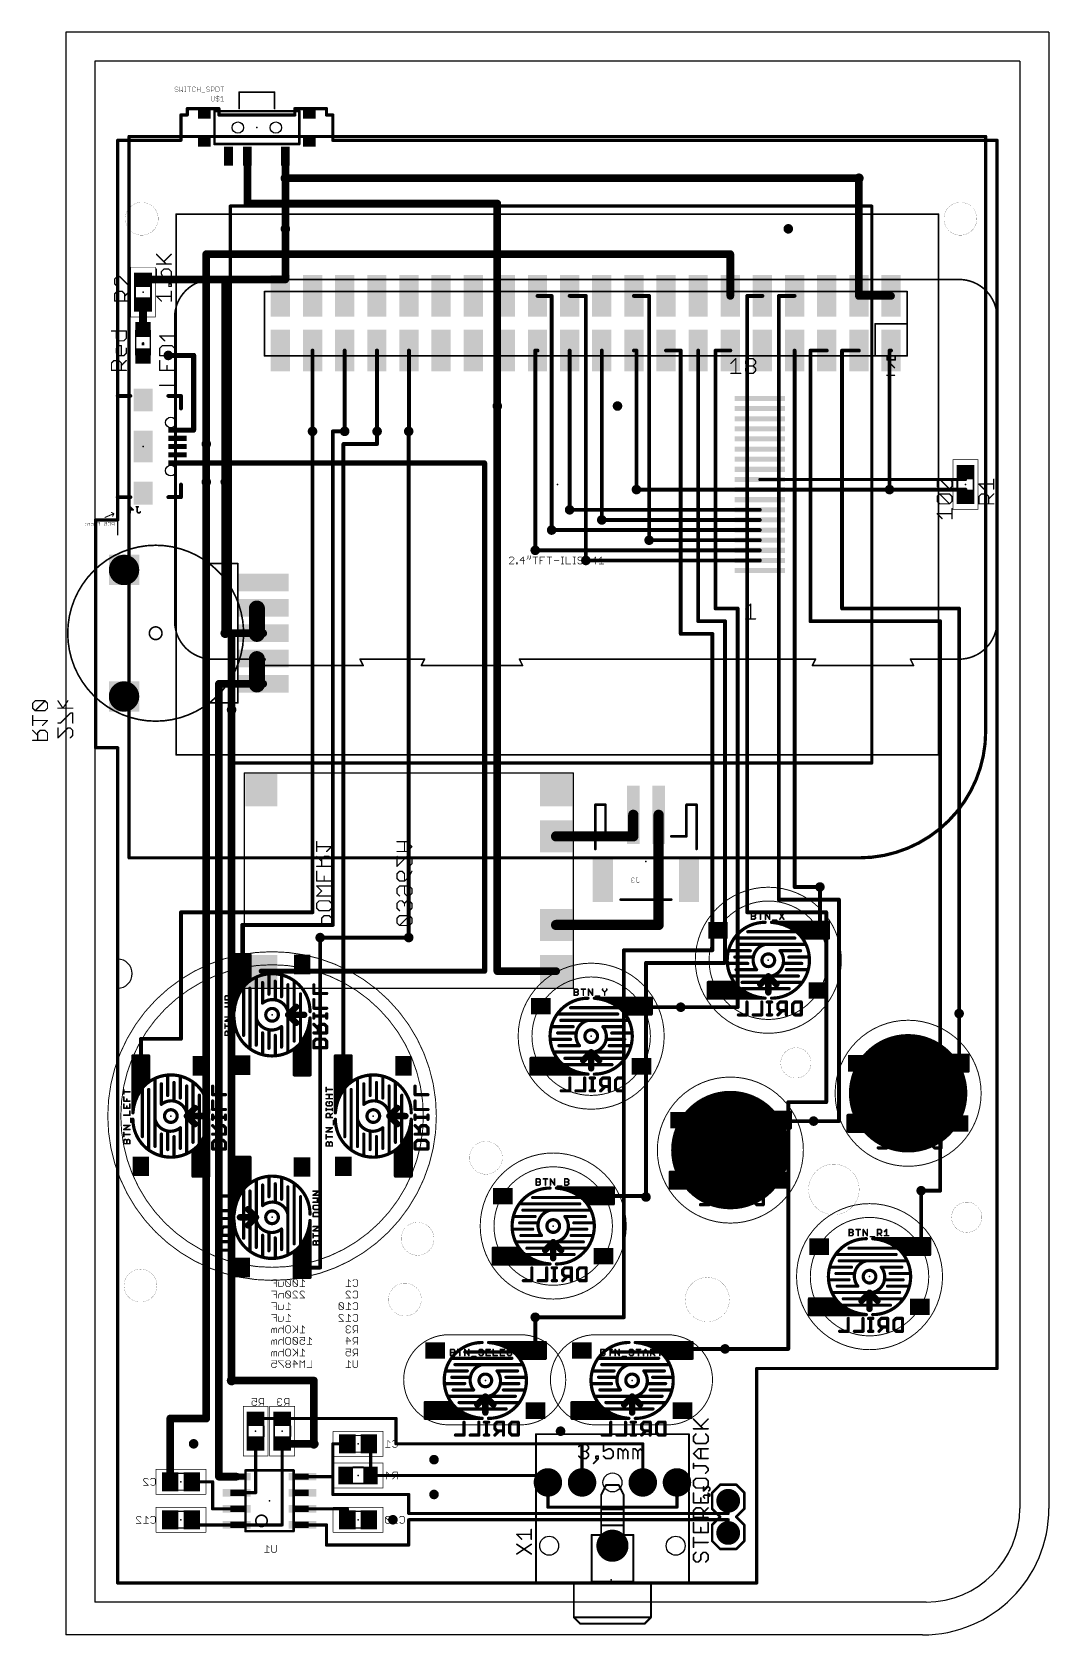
# Model space of a CAD drawing. Extents: x -7 to 74, y -4 to 123.
import ezdxf

# ---------------------------------------------------------------- set-up
doc = ezdxf.new("R2010")
doc.units = 0
for name, color, linetype in [('1', 14, 'CONTINUOUS'), ('16', 5, 'CONTINUOUS'), ('17', 94, 'CONTINUOUS'), ('18', 94, 'CONTINUOUS'), ('20', 178, 'CONTINUOUS'), ('21', 250, 'CONTINUOUS'), ('22', 250, 'CONTINUOUS'), ('23', 178, 'CONTINUOUS'), ('24', 178, 'CONTINUOUS'), ('25', 250, 'CONTINUOUS'), ('26', 250, 'CONTINUOUS'), ('27', 250, 'CONTINUOUS'), ('28', 250, 'CONTINUOUS'), ('39', 14, 'CONTINUOUS'), ('40', 5, 'CONTINUOUS'), ('44', 250, 'CONTINUOUS'), ('51', 214, 'CONTINUOUS'), ('52', 6, 'CONTINUOUS')]:
    doc.layers.add(name, color=color, linetype=linetype)

# ---------------------------------------------------------------- blocks, each defined once
blk = doc.blocks.new('RECT')
blk.add_solid([(-0.5, -0.5), (0.5, -0.5), (-0.5, 0.5), (0.5, 0.5)])
blk = doc.blocks.new('ROUNDP')
at = {"const_width": 0.5}
blk.add_lwpolyline([(0, -0.25, 1), (0, 0.25, 1), (0, -0.25)], format="xyb", dxfattribs=at)
blk = doc.blocks.new('SQUAREP')
blk.add_solid([(-0.5, -0.5), (0.5, -0.5), (-0.5, 0.5), (0.5, 0.5)])
blk = doc.blocks.new('ROUNDV')
at = {"const_width": 0.5}
blk.add_lwpolyline([(0, -0.25, 1), (0, 0.25, 1), (0, -0.25)], format="xyb", dxfattribs=at)

msp = doc.modelspace()

# ---------------------------------------------------------------- linework, layer by layer
at = {"layer": '1'}
for points, const_width in [([(8, 116.5), (5.5, 116.5)], 0.254), ([(5.5, 116.5), (5.5, 116)], 0.254), ([(8, 116), (8, 116.5)], 0.254), ([(16.5, 116.5), (14, 116.5)], 0.254), ([(14, 116.5), (14, 116)], 0.254), ([(16.5, 116), (16.5, 116.5)], 0.254), ([(5.5, 116), (5, 116)], 0.254), ([(5, 116), (5, 114)], 0.254), ([(14, 116), (8, 116)], 0.254), ([(17, 116), (16.5, 116)], 0.254), ([(17, 114), (17, 116)], 0.254), ([(5, 114), (0, 114)], 0.254), ([(0, 114), (0, 84)], 0.254), ([(69.5, 114), (17, 114)], 0.254), ([(69.5, 16.95), (69.5, 114)], 0.254), ([(10.25, 109), (10.25, 112.75)], 0.6096), ([(13.25, 112.75), (13.25, 111)], 0.6096), ([(13.25, 111), (58.578, 111)], 0.6096), ([(30, 109), (10.25, 109)], 0.6096), ([(30, 93), (30, 109)], 0.6096), ([(13.25, 103), (13.25, 107)], 0.6096), ([(2, 103), (8.5, 103)], 0.6096), ([(8.5, 103), (13.25, 103)], 0.6096), ([(8.5, 87), (8.5, 103)], 0.6096), ([(2, 101), (2, 99.05)], 0.6096), ([(7, 90), (7, 87)], 0.6096), ([(15.398, 91), (15.398, 53)], 0.3048), ([(17, 52), (17, 91)], 0.3048), ([(17, 91), (17.938, 91)], 0.3048), ([(17.835, 40.875), (17.835, 90)], 0.3048), ([(17.835, 90), (20.5, 90)], 0.3048), ([(20.5, 90), (20.5, 91)], 0.3048), ([(23, 91), (23, 51)], 0.3048), ([(67, 87.8), (67, 87.2)], 0.254), ([(41, 86.4), (50.75, 86.4)], 0.3048), ([(61, 86.4), (50.75, 86.4)], 0.3048), ([(67, 87.2), (50.75, 87.2)], 0.254), ([(67, 86.4), (61, 86.4)], 0.3048), ([(67, 85.8), (67, 86.4)], 0.3048), ([(35.718, 84.8), (50.75, 84.8)], 0.3048), ([(0, 84), (-1.75, 84)], 0.254), ([(-1.75, 84), (-1.75, 66)], 0.254), ([(38.258, 84), (50.75, 84)], 0.3048), ([(34.2956, 83.2), (50.75, 83.2)], 0.3048), ([(42, 82.4), (50.75, 82.4)], 0.3048), ([(33, 81.6), (50.75, 81.6)], 0.3048), ([(37, 80.8), (50.75, 80.8)], 0.3048), ([(9, 75.05), (8.5, 75.05)], 0.6096), ([(9, 69), (9, 75.05)], 0.6096), ([(-1.75, 66), (0, 66)], 0.254), ([(0, 66), (0, 0)], 0.254), ([(55.5, 55), (55.5, 51.575)], 0.3048), ([(5, 43), (5, 53)], 0.3048), ([(5, 53), (15.398, 53)], 0.3048), ([(9.835, 48.875), (9.835, 52)], 0.3048), ([(9.835, 52), (17, 52)], 0.3048), ([(51.67, 52.21), (56.17, 52.21)], 0.254), ([(52.1433, 52.145), (51.67, 52.21)], 0.254), ([(52.604, 52.0189), (52.1433, 52.145)], 0.254), ([(53.0443, 51.8336), (52.604, 52.0189)], 0.254), ([(52.6394, 52.004), (56.17, 52.004)], 0.254), ([(53.4567, 51.5925), (53.0443, 51.8336)], 0.254), ([(56.17, 52.21), (56.17, 50.96)], 0.254), ([(16, 24.925), (16, 51)], 0.3048), ([(48.845, 50.96), (53.52, 50.96)], 0.254), ([(49.795, 51.46), (53.57, 51.46)], 0.254), ([(53.1874, 51.75), (56.17, 51.75)], 0.254), ([(53.8341, 51.2996), (53.4567, 51.5925)], 0.254), ([(53.5811, 51.496), (56.17, 51.496)], 0.254), ([(54.17, 50.96), (53.8341, 51.2996)], 0.254), ([(53.8911, 51.242), (56.17, 51.242)], 0.254), ([(54.1423, 50.988), (56.17, 50.988)], 0.254), ([(56.17, 50.96), (54.17, 50.96)], 0.254), ([(55.5, 51.575), (55.395, 51.575)], 0.3048), ([(9.2, 45.15), (9.2, 49.65)], 0.254), ([(9.2, 49.65), (10.45, 49.65)], 0.254), ([(9.406, 46.1194), (9.406, 49.65)], 0.254), ([(9.66, 46.6674), (9.66, 49.65)], 0.254), ([(9.914, 47.0611), (9.914, 49.65)], 0.254), ([(10.168, 47.3711), (10.168, 49.65)], 0.254), ([(10.422, 47.6223), (10.422, 49.65)], 0.254), ([(10.45, 49.65), (10.45, 47.65)], 0.254), ([(49.995, 49.96), (48.37, 49.96)], 0.254), ([(50.245, 49.46), (48.77, 49.46)], 0.254), ([(49.02, 50.46), (51.17, 50.46)], 0.254), ([(51.17, 50.46), (54.295, 50.46)], 0.254), ([(52.345, 49.96), (53.97, 49.96)], 0.254), ([(53.045, 49.46), (54.57, 49.46)], 0.254), ([(11.95, 46.525), (11.95, 48.05)], 0.254), ([(49.795, 48.96), (48.27, 48.96)], 0.254), ([(50.495, 48.46), (48.87, 48.46)], 0.254), ([(52.595, 48.96), (54.07, 48.96)], 0.254), ([(52.845, 48.46), (54.47, 48.46)], 0.254), ([(9.8175, 46.9367), (9.5764, 46.5243)], 0.254), ([(10.1104, 47.3141), (9.8175, 46.9367)], 0.254), ([(9.95, 43.275), (9.95, 47.05)], 0.254), ([(10.45, 47.65), (10.1104, 47.3141)], 0.254), ([(10.45, 42.325), (10.45, 47)], 0.254), ([(10.95, 44.65), (10.95, 47.775)], 0.254), ([(11.45, 45.825), (11.45, 47.45)], 0.254), ([(12.45, 46.075), (12.45, 47.55)], 0.254), ([(12.95, 46.325), (12.95, 47.95)], 0.254), ([(13.45, 45.15), (13.45, 47.275)], 0.254), ([(13.95, 42.825), (13.95, 47.5)], 0.254), ([(46.67, 46.21), (46.67, 47.46)], 0.254), ([(46.67, 47.46), (48.67, 47.46)], 0.254), ([(46.67, 47.432), (48.6977, 47.432)], 0.254), ([(46.67, 47.178), (48.9489, 47.178)], 0.254), ([(46.67, 46.924), (49.2589, 46.924)], 0.254), ([(48.545, 47.96), (51.67, 47.96)], 0.254), ([(48.67, 47.46), (49.0059, 47.1204)], 0.254), ([(49.0059, 47.1204), (49.3833, 46.8275)], 0.254), ([(49.32, 46.96), (53.07, 46.96)], 0.254), ([(49.345, 47.46), (54.02, 47.46)], 0.254), ([(49.3833, 46.8275), (49.7957, 46.5864)], 0.254), ([(51.67, 47.96), (53.795, 47.96)], 0.254), ([(9.265, 45.6233), (9.2, 45.15)], 0.254), ([(9.3911, 46.084), (9.265, 45.6233)], 0.254), ([(9.5764, 46.5243), (9.3911, 46.084)], 0.254), ([(14.45, 42.8), (14.45, 46.55)], 0.254), ([(37.67, 46.21), (42.17, 46.21)], 0.254), ([(38.1433, 46.145), (37.67, 46.21)], 0.254), ([(38.604, 46.0189), (38.1433, 46.145)], 0.254), ([(39.0443, 45.8336), (38.604, 46.0189)], 0.254), ([(38.6394, 46.004), (42.17, 46.004)], 0.254), ([(39.4567, 45.5925), (39.0443, 45.8336)], 0.254), ([(39.1874, 45.75), (42.17, 45.75)], 0.254), ([(39.8341, 45.2996), (39.4567, 45.5925)], 0.254), ([(39.5811, 45.496), (42.17, 45.496)], 0.254), ([(41.395, 45.5), (41.395, 45.575)], 0.3048), ([(44.5, 45.5), (41.395, 45.5)], 0.3048), ([(42.17, 46.21), (42.17, 44.96)], 0.254), ([(46.67, 46.67), (49.6526, 46.67)], 0.254), ([(46.67, 46.416), (50.2007, 46.416)], 0.254), ([(51.17, 46.21), (46.67, 46.21)], 0.254), ([(49.7957, 46.5864), (50.236, 46.4011)], 0.254), ([(50.236, 46.4011), (50.6967, 46.275)], 0.254), ([(50.6967, 46.275), (51.17, 46.21)], 0.254), ([(10.95, 42.5), (10.95, 44.65)], 0.254), ([(13.45, 42.025), (13.45, 45.15)], 0.254), ([(15.135, 44.1767), (15.2, 44.65)], 0.254), ([(15.2, 44.65), (15.2, 40.15)], 0.254), ([(34.845, 44.96), (39.52, 44.96)], 0.254), ([(35.02, 44.46), (37.17, 44.46)], 0.254), ([(35.795, 45.46), (39.57, 45.46)], 0.254), ([(37.17, 44.46), (40.295, 44.46)], 0.254), ([(40.17, 44.96), (39.8341, 45.2996)], 0.254), ([(39.8911, 45.242), (42.17, 45.242)], 0.254), ([(40.1423, 44.988), (42.17, 44.988)], 0.254), ([(42.17, 44.96), (40.17, 44.96)], 0.254), ([(66.5, 45), (66.5, 41.065)], 0.3048), ([(1.835, 40.875), (1.835, 43)], 0.3048), ([(1.835, 43), (5, 43)], 0.3048), ([(11.45, 43.475), (11.45, 41.85)], 0.254), ([(11.95, 43.725), (11.95, 42.25)], 0.254), ([(12.45, 43.275), (12.45, 41.75)], 0.254), ([(12.95, 43.975), (12.95, 42.35)], 0.254), ([(14.5825, 42.8633), (14.8236, 43.2757)], 0.254), ([(14.74, 40.15), (14.74, 43.1326)], 0.254), ([(14.8236, 43.2757), (15.0089, 43.716)], 0.254), ([(14.994, 40.15), (14.994, 43.6806)], 0.254), ([(15.0089, 43.716), (15.135, 44.1767)], 0.254), ([(35.795, 42.96), (34.27, 42.96)], 0.254), ([(35.995, 43.96), (34.37, 43.96)], 0.254), ([(36.245, 43.46), (34.77, 43.46)], 0.254), ([(38.345, 43.96), (39.97, 43.96)], 0.254), ([(38.595, 42.96), (40.07, 42.96)], 0.254), ([(39.045, 43.46), (40.57, 43.46)], 0.254), ([(13.95, 42.15), (14.2896, 42.4859)], 0.254), ([(13.95, 40.15), (13.95, 42.15)], 0.254), ([(13.978, 40.15), (13.978, 42.1777)], 0.254), ([(14.232, 40.15), (14.232, 42.4289)], 0.254), ([(14.2896, 42.4859), (14.5825, 42.8633)], 0.254), ([(14.486, 40.15), (14.486, 42.7389)], 0.254), ([(34.545, 41.96), (37.67, 41.96)], 0.254), ([(36.495, 42.46), (34.87, 42.46)], 0.254), ([(37.67, 41.96), (39.795, 41.96)], 0.254), ([(38.845, 42.46), (40.47, 42.46)], 0.254), ([(62.72, 41.7), (67.22, 41.7)], 0.254), ([(63.1933, 41.635), (62.72, 41.7)], 0.254), ([(67.22, 41.7), (67.22, 40.45)], 0.254), ([(1.2, 37.15), (1.2, 41.65)], 0.254), ([(1.2, 41.65), (2.45, 41.65)], 0.254), ([(1.406, 38.1194), (1.406, 41.65)], 0.254), ([(1.66, 38.6674), (1.66, 41.65)], 0.254), ([(1.914, 39.0611), (1.914, 41.65)], 0.254), ([(2.168, 39.3711), (2.168, 41.65)], 0.254), ([(2.422, 39.6223), (2.422, 41.65)], 0.254), ([(2.45, 41.65), (2.45, 39.65)], 0.254), ([(17.2, 37.15), (17.2, 41.65)], 0.254), ([(17.2, 41.65), (18.45, 41.65)], 0.254), ([(17.406, 38.1194), (17.406, 41.65)], 0.254), ([(17.66, 38.6674), (17.66, 41.65)], 0.254), ([(17.914, 39.0611), (17.914, 41.65)], 0.254), ([(18.168, 39.3711), (18.168, 41.65)], 0.254), ([(18.422, 39.6223), (18.422, 41.65)], 0.254), ([(18.45, 41.65), (18.45, 39.65)], 0.254), ([(32.67, 40.21), (32.67, 41.46)], 0.254), ([(32.67, 41.46), (34.67, 41.46)], 0.254), ([(32.67, 41.432), (34.6977, 41.432)], 0.254), ([(32.67, 41.178), (34.9489, 41.178)], 0.254), ([(32.67, 40.924), (35.2589, 40.924)], 0.254), ([(32.67, 40.67), (35.6526, 40.67)], 0.254), ([(32.67, 40.416), (36.2007, 40.416)], 0.254), ([(34.67, 41.46), (35.0059, 41.1204)], 0.254), ([(35.0059, 41.1204), (35.3833, 40.8275)], 0.254), ([(35.32, 40.96), (39.07, 40.96)], 0.254), ([(35.345, 41.46), (40.02, 41.46)], 0.254), ([(35.3833, 40.8275), (35.7957, 40.5864)], 0.254), ([(35.7957, 40.5864), (36.236, 40.4011)], 0.254), ([(36.236, 40.4011), (36.6967, 40.275)], 0.254), ([(59.895, 40.45), (64.57, 40.45)], 0.254), ([(60.845, 40.95), (64.62, 40.95)], 0.254), ([(63.654, 41.5089), (63.1933, 41.635)], 0.254), ([(64.0943, 41.3236), (63.654, 41.5089)], 0.254), ([(63.6894, 41.494), (67.22, 41.494)], 0.254), ([(64.5067, 41.0825), (64.0943, 41.3236)], 0.254), ([(64.2374, 41.24), (67.22, 41.24)], 0.254), ([(64.8841, 40.7896), (64.5067, 41.0825)], 0.254), ([(64.6311, 40.986), (67.22, 40.986)], 0.254), ([(65.22, 40.45), (64.8841, 40.7896)], 0.254), ([(64.9411, 40.732), (67.22, 40.732)], 0.254), ([(65.1923, 40.478), (67.22, 40.478)], 0.254), ([(67.22, 40.45), (65.22, 40.45)], 0.254), ([(66.5, 41.065), (66.445, 41.065)], 0.3048), ([(2.1104, 39.3141), (1.8175, 38.9367)], 0.254), ([(2.45, 39.65), (2.1104, 39.3141)], 0.254), ([(2.95, 36.65), (2.95, 39.775)], 0.254), ([(3.45, 37.825), (3.45, 39.45)], 0.254), ([(3.95, 38.525), (3.95, 40.05)], 0.254), ([(4.45, 38.075), (4.45, 39.55)], 0.254), ([(4.95, 38.325), (4.95, 39.95)], 0.254), ([(5.45, 37.15), (5.45, 39.275)], 0.254), ([(5.95, 34.825), (5.95, 39.5)], 0.254), ([(15.2, 40.15), (13.95, 40.15)], 0.254), ([(18.1104, 39.3141), (17.8175, 38.9367)], 0.254), ([(18.45, 39.65), (18.1104, 39.3141)], 0.254), ([(18.95, 36.65), (18.95, 39.775)], 0.254), ([(19.45, 37.825), (19.45, 39.45)], 0.254), ([(19.95, 38.525), (19.95, 40.05)], 0.254), ([(20.45, 38.075), (20.45, 39.55)], 0.254), ([(20.95, 38.325), (20.95, 39.95)], 0.254), ([(21.45, 37.15), (21.45, 39.275)], 0.254), ([(21.95, 34.825), (21.95, 39.5)], 0.254), ([(37.17, 40.21), (32.67, 40.21)], 0.254), ([(36.6967, 40.275), (37.17, 40.21)], 0.254), ([(61.045, 39.45), (59.42, 39.45)], 0.254), ([(60.07, 39.95), (62.22, 39.95)], 0.254), ([(62.22, 39.95), (65.345, 39.95)], 0.254), ([(63.395, 39.45), (65.02, 39.45)], 0.254), ([(1.3911, 38.084), (1.265, 37.6233)], 0.254), ([(1.5764, 38.5243), (1.3911, 38.084)], 0.254), ([(1.8175, 38.9367), (1.5764, 38.5243)], 0.254), ([(1.95, 35.275), (1.95, 39.05)], 0.254), ([(2.45, 34.325), (2.45, 39)], 0.254), ([(6.45, 34.8), (6.45, 38.55)], 0.254), ([(17.3911, 38.084), (17.265, 37.6233)], 0.254), ([(17.5764, 38.5243), (17.3911, 38.084)], 0.254), ([(17.8175, 38.9367), (17.5764, 38.5243)], 0.254), ([(17.95, 35.275), (17.95, 39.05)], 0.254), ([(18.45, 34.325), (18.45, 39)], 0.254), ([(22.45, 34.8), (22.45, 38.55)], 0.254), ([(60.845, 38.45), (59.32, 38.45)], 0.254), ([(61.295, 38.95), (59.82, 38.95)], 0.254), ([(61.545, 37.95), (59.92, 37.95)], 0.254), ([(63.645, 38.45), (65.12, 38.45)], 0.254), ([(63.895, 37.95), (65.52, 37.95)], 0.254), ([(64.095, 38.95), (65.62, 38.95)], 0.254), ([(1.265, 37.6233), (1.2, 37.15)], 0.254), ([(2.95, 34.5), (2.95, 36.65)], 0.254), ([(5.45, 34.025), (5.45, 37.15)], 0.254), ([(7.135, 36.1767), (7.2, 36.65)], 0.254), ([(7.2, 36.65), (7.2, 32.15)], 0.254), ([(17.265, 37.6233), (17.2, 37.15)], 0.254), ([(18.95, 34.5), (18.95, 36.65)], 0.254), ([(21.45, 34.025), (21.45, 37.15)], 0.254), ([(23.135, 36.1767), (23.2, 36.65)], 0.254), ([(23.2, 36.65), (23.2, 32.15)], 0.254), ([(48.67, 37.21), (53.17, 37.21)], 0.254), ([(49.1433, 37.145), (48.67, 37.21)], 0.254), ([(49.604, 37.0189), (49.1433, 37.145)], 0.254), ([(50.0443, 36.8336), (49.604, 37.0189)], 0.254), ([(49.6394, 37.004), (53.17, 37.004)], 0.254), ([(50.4567, 36.5925), (50.0443, 36.8336)], 0.254), ([(50.1874, 36.75), (53.17, 36.75)], 0.254), ([(53.17, 37.21), (53.17, 35.96)], 0.254), ([(57.72, 35.7), (57.72, 36.95)], 0.254), ([(57.72, 36.95), (59.72, 36.95)], 0.254), ([(57.72, 36.922), (59.7477, 36.922)], 0.254), ([(57.72, 36.668), (59.9989, 36.668)], 0.254), ([(59.595, 37.45), (62.72, 37.45)], 0.254), ([(59.72, 36.95), (60.0559, 36.6104)], 0.254), ([(60.0559, 36.6104), (60.4333, 36.3175)], 0.254), ([(60.395, 36.95), (65.07, 36.95)], 0.254), ([(62.72, 37.45), (64.845, 37.45)], 0.254), ([(3.45, 35.475), (3.45, 33.85)], 0.254), ([(3.95, 35.725), (3.95, 34.25)], 0.254), ([(4.95, 35.975), (4.95, 34.35)], 0.254), ([(6.8236, 35.2757), (7.0089, 35.716)], 0.254), ([(6.994, 32.15), (6.994, 35.6806)], 0.254), ([(7.0089, 35.716), (7.135, 36.1767)], 0.254), ([(19.45, 35.475), (19.45, 33.85)], 0.254), ([(19.95, 35.725), (19.95, 34.25)], 0.254), ([(20.95, 35.975), (20.95, 34.35)], 0.254), ([(22.8236, 35.2757), (23.0089, 35.716)], 0.254), ([(22.994, 32.15), (22.994, 35.6806)], 0.254), ([(23.0089, 35.716), (23.135, 36.1767)], 0.254), ([(45.845, 35.96), (50.52, 35.96)], 0.254), ([(46.02, 35.46), (48.17, 35.46)], 0.254), ([(46.795, 36.46), (50.57, 36.46)], 0.254), ([(48.17, 35.46), (51.295, 35.46)], 0.254), ([(50.8341, 36.2996), (50.4567, 36.5925)], 0.254), ([(50.5811, 36.496), (53.17, 36.496)], 0.254), ([(51.17, 35.96), (50.8341, 36.2996)], 0.254), ([(50.8911, 36.242), (53.17, 36.242)], 0.254), ([(51.1423, 35.988), (53.17, 35.988)], 0.254), ([(53.17, 35.96), (51.17, 35.96)], 0.254), ([(52.395, 36.5), (52.395, 36.575)], 0.3048), ([(55, 36.5), (52.395, 36.5)], 0.3048), ([(57.72, 36.414), (60.3089, 36.414)], 0.254), ([(57.72, 36.16), (60.7026, 36.16)], 0.254), ([(57.72, 35.906), (61.2507, 35.906)], 0.254), ([(62.22, 35.7), (57.72, 35.7)], 0.254), ([(60.37, 36.45), (64.12, 36.45)], 0.254), ([(60.4333, 36.3175), (60.8457, 36.0764)], 0.254), ([(60.8457, 36.0764), (61.286, 35.8911)], 0.254), ([(61.286, 35.8911), (61.7467, 35.765)], 0.254), ([(61.7467, 35.765), (62.22, 35.7)], 0.254), ([(4.45, 35.275), (4.45, 33.75)], 0.254), ([(5.95, 34.15), (6.2896, 34.4859)], 0.254), ([(5.95, 32.15), (5.95, 34.15)], 0.254), ([(5.978, 32.15), (5.978, 34.1777)], 0.254), ([(6.232, 32.15), (6.232, 34.4289)], 0.254), ([(6.2896, 34.4859), (6.5825, 34.8633)], 0.254), ([(6.486, 32.15), (6.486, 34.7389)], 0.254), ([(6.5825, 34.8633), (6.8236, 35.2757)], 0.254), ([(6.74, 32.15), (6.74, 35.1326)], 0.254), ([(20.45, 35.275), (20.45, 33.75)], 0.254), ([(21.95, 34.15), (22.2896, 34.4859)], 0.254), ([(21.95, 32.15), (21.95, 34.15)], 0.254), ([(21.978, 32.15), (21.978, 34.1777)], 0.254), ([(22.232, 32.15), (22.232, 34.4289)], 0.254), ([(22.2896, 34.4859), (22.5825, 34.8633)], 0.254), ([(22.486, 32.15), (22.486, 34.7389)], 0.254), ([(22.5825, 34.8633), (22.8236, 35.2757)], 0.254), ([(22.74, 32.15), (22.74, 35.1326)], 0.254), ([(46.995, 34.96), (45.37, 34.96)], 0.254), ([(47.245, 34.46), (45.77, 34.46)], 0.254), ([(49.345, 34.96), (50.97, 34.96)], 0.254), ([(50.045, 34.46), (51.57, 34.46)], 0.254), ([(9.2, 29.15), (9.2, 33.65)], 0.254), ([(9.2, 33.65), (10.45, 33.65)], 0.254), ([(9.406, 33.65), (9.406, 30.1194)], 0.254), ([(9.66, 33.65), (9.66, 30.6674)], 0.254), ([(9.914, 33.65), (9.914, 31.0611)], 0.254), ([(10.168, 33.65), (10.168, 31.3711)], 0.254), ([(10.422, 33.65), (10.422, 31.6223)], 0.254), ([(10.45, 33.65), (10.45, 31.65)], 0.254), ([(46.795, 33.96), (45.27, 33.96)], 0.254), ([(45.545, 32.96), (48.67, 32.96)], 0.254), ([(47.495, 33.46), (45.87, 33.46)], 0.254), ([(48.67, 32.96), (50.795, 32.96)], 0.254), ([(49.595, 33.96), (51.07, 33.96)], 0.254), ([(49.845, 33.46), (51.47, 33.46)], 0.254), ([(7.2, 32.15), (5.95, 32.15)], 0.254), ([(10.45, 31.65), (10.1104, 31.3141)], 0.254), ([(10.95, 31.775), (10.95, 28.65)], 0.254), ([(11.95, 30.525), (11.95, 32.05)], 0.254), ([(12.45, 30.075), (12.45, 31.55)], 0.254), ([(12.95, 30.325), (12.95, 31.95)], 0.254), ([(23.2, 32.15), (21.95, 32.15)], 0.254), ([(43.67, 31.21), (43.67, 32.46)], 0.254), ([(43.67, 32.46), (45.67, 32.46)], 0.254), ([(43.67, 32.432), (45.6977, 32.432)], 0.254), ([(43.67, 32.178), (45.9489, 32.178)], 0.254), ([(43.67, 31.924), (46.2589, 31.924)], 0.254), ([(43.67, 31.67), (46.6526, 31.67)], 0.254), ([(45.67, 32.46), (46.0059, 32.1204)], 0.254), ([(46.0059, 32.1204), (46.3833, 31.8275)], 0.254), ([(46.32, 31.96), (50.07, 31.96)], 0.254), ([(46.345, 32.46), (51.02, 32.46)], 0.254), ([(46.3833, 31.8275), (46.7957, 31.5864)], 0.254), ([(46.7957, 31.5864), (47.236, 31.4011)], 0.254), ([(9.5764, 30.5243), (9.3911, 30.084)], 0.254), ([(9.8175, 30.9367), (9.5764, 30.5243)], 0.254), ([(10.1104, 31.3141), (9.8175, 30.9367)], 0.254), ([(9.95, 31), (9.95, 27.25)], 0.254), ([(10.45, 30.975), (10.45, 26.3)], 0.254), ([(11.45, 29.825), (11.45, 31.45)], 0.254), ([(13.45, 31.3), (13.45, 29.15)], 0.254), ([(13.95, 31.475), (13.95, 26.8)], 0.254), ([(14.45, 30.525), (14.45, 26.75)], 0.254), ([(32.795, 30.46), (36.57, 30.46)], 0.254), ([(34.67, 31.21), (39.17, 31.21)], 0.254), ([(35.1433, 31.145), (34.67, 31.21)], 0.254), ([(35.604, 31.0189), (35.1433, 31.145)], 0.254), ([(36.0443, 30.8336), (35.604, 31.0189)], 0.254), ([(35.6394, 31.004), (39.17, 31.004)], 0.254), ([(36.4567, 30.5925), (36.0443, 30.8336)], 0.254), ([(36.1874, 30.75), (39.17, 30.75)], 0.254), ([(36.8341, 30.2996), (36.4567, 30.5925)], 0.254), ([(36.5811, 30.496), (39.17, 30.496)], 0.254), ([(37.17, 29.96), (36.8341, 30.2996)], 0.254), ([(41.75, 30.575), (38.395, 30.575)], 0.3048), ([(39.17, 31.21), (39.17, 29.96)], 0.254), ([(41.75, 30.5), (41.75, 30.575)], 0.3048), ([(43.67, 31.416), (47.2007, 31.416)], 0.254), ([(48.17, 31.21), (43.67, 31.21)], 0.254), ([(47.236, 31.4011), (47.6967, 31.275)], 0.254), ([(47.6967, 31.275), (48.17, 31.21)], 0.254), ([(63.5, 31), (63.5, 26.575)], 0.3048), ([(9.265, 29.6233), (9.2, 29.15)], 0.254), ([(9.3911, 30.084), (9.265, 29.6233)], 0.254), ([(13.45, 29.15), (13.45, 26.025)], 0.254), ([(31.845, 29.96), (36.52, 29.96)], 0.254), ([(32.02, 29.46), (34.17, 29.46)], 0.254), ([(34.17, 29.46), (37.295, 29.46)], 0.254), ([(36.8911, 30.242), (39.17, 30.242)], 0.254), ([(37.1423, 29.988), (39.17, 29.988)], 0.254), ([(39.17, 29.96), (37.17, 29.96)], 0.254), ([(10.95, 28.65), (10.95, 26.525)], 0.254), ([(12.95, 27.975), (12.95, 26.35)], 0.254), ([(15.0089, 27.716), (15.135, 28.1767)], 0.254), ([(15.135, 28.1767), (15.2, 28.65)], 0.254), ([(15.2, 28.65), (15.2, 24.15)], 0.254), ([(32.795, 27.96), (31.27, 27.96)], 0.254), ([(32.995, 28.96), (31.37, 28.96)], 0.254), ([(33.245, 28.46), (31.77, 28.46)], 0.254), ([(35.345, 28.96), (36.97, 28.96)], 0.254), ([(35.595, 27.96), (37.07, 27.96)], 0.254), ([(36.045, 28.46), (37.57, 28.46)], 0.254), ([(11.45, 27.475), (11.45, 25.85)], 0.254), ([(11.95, 27.725), (11.95, 26.25)], 0.254), ([(12.45, 27.275), (12.45, 25.75)], 0.254), ([(13.95, 26.15), (14.2896, 26.4859)], 0.254), ([(14.2896, 26.4859), (14.5825, 26.8633)], 0.254), ([(14.486, 26.7389), (14.486, 24.15)], 0.254), ([(14.5825, 26.8633), (14.8236, 27.2757)], 0.254), ([(14.74, 27.1326), (14.74, 24.15)], 0.254), ([(14.8236, 27.2757), (15.0089, 27.716)], 0.254), ([(14.994, 27.6806), (14.994, 24.15)], 0.254), ([(31.545, 26.96), (34.67, 26.96)], 0.254), ([(33.495, 27.46), (31.87, 27.46)], 0.254), ([(34.67, 26.96), (36.795, 26.96)], 0.254), ([(35.845, 27.46), (37.47, 27.46)], 0.254), ([(59.67, 27.21), (64.17, 27.21)], 0.254), ([(60.1433, 27.145), (59.67, 27.21)], 0.254), ([(60.604, 27.0189), (60.1433, 27.145)], 0.254), ([(61.0443, 26.8336), (60.604, 27.0189)], 0.254), ([(60.6394, 27.004), (64.17, 27.004)], 0.254), ([(61.4567, 26.5925), (61.0443, 26.8336)], 0.254), ([(61.1874, 26.75), (64.17, 26.75)], 0.254), ([(61.8341, 26.2996), (61.4567, 26.5925)], 0.254), ([(61.5811, 26.496), (64.17, 26.496)], 0.254), ([(63.5, 26.575), (63.395, 26.575)], 0.3048), ([(64.17, 27.21), (64.17, 25.96)], 0.254), ([(13.95, 24.15), (13.95, 26.15)], 0.254), ([(13.978, 26.1777), (13.978, 24.15)], 0.254), ([(14.232, 26.4289), (14.232, 24.15)], 0.254), ([(29.67, 25.21), (29.67, 26.46)], 0.254), ([(29.67, 26.46), (31.67, 26.46)], 0.254), ([(29.67, 26.432), (31.6977, 26.432)], 0.254), ([(29.67, 26.178), (31.9489, 26.178)], 0.254), ([(29.67, 25.924), (32.2589, 25.924)], 0.254), ([(29.67, 25.67), (32.6526, 25.67)], 0.254), ([(29.67, 25.416), (33.2007, 25.416)], 0.254), ([(34.17, 25.21), (29.67, 25.21)], 0.254), ([(31.67, 26.46), (32.0059, 26.1204)], 0.254), ([(32.0059, 26.1204), (32.3833, 25.8275)], 0.254), ([(32.32, 25.96), (36.07, 25.96)], 0.254), ([(32.345, 26.46), (37.02, 26.46)], 0.254), ([(32.3833, 25.8275), (32.7957, 25.5864)], 0.254), ([(32.7957, 25.5864), (33.236, 25.4011)], 0.254), ([(33.236, 25.4011), (33.6967, 25.275)], 0.254), ([(33.6967, 25.275), (34.17, 25.21)], 0.254), ([(56.845, 25.96), (61.52, 25.96)], 0.254), ([(57.02, 25.46), (59.17, 25.46)], 0.254), ([(57.795, 26.46), (61.57, 26.46)], 0.254), ([(59.17, 25.46), (62.295, 25.46)], 0.254), ([(62.17, 25.96), (61.8341, 26.2996)], 0.254), ([(61.8911, 26.242), (64.17, 26.242)], 0.254), ([(62.1423, 25.988), (64.17, 25.988)], 0.254), ([(64.17, 25.96), (62.17, 25.96)], 0.254), ([(15.2, 24.15), (13.95, 24.15)], 0.254), ([(14.565, 24.925), (16, 24.925)], 0.3048), ([(57.795, 23.96), (56.27, 23.96)], 0.254), ([(57.995, 24.96), (56.37, 24.96)], 0.254), ([(58.245, 24.46), (56.77, 24.46)], 0.254), ([(60.345, 24.96), (61.97, 24.96)], 0.254), ([(60.595, 23.96), (62.07, 23.96)], 0.254), ([(61.045, 24.46), (62.57, 24.46)], 0.254), ([(56.545, 22.96), (59.67, 22.96)], 0.254), ([(58.495, 23.46), (56.87, 23.46)], 0.254), ([(59.67, 22.96), (61.795, 22.96)], 0.254), ([(60.845, 23.46), (62.47, 23.46)], 0.254), ([(54.67, 21.21), (54.67, 22.46)], 0.254), ([(54.67, 22.46), (56.67, 22.46)], 0.254), ([(54.67, 22.432), (56.6977, 22.432)], 0.254), ([(54.67, 22.178), (56.9489, 22.178)], 0.254), ([(54.67, 21.924), (57.2589, 21.924)], 0.254), ([(54.67, 21.67), (57.6526, 21.67)], 0.254), ([(54.67, 21.416), (58.2007, 21.416)], 0.254), ([(56.67, 22.46), (57.0059, 22.1204)], 0.254), ([(57.0059, 22.1204), (57.3833, 21.8275)], 0.254), ([(57.32, 21.96), (61.07, 21.96)], 0.254), ([(57.345, 22.46), (62.02, 22.46)], 0.254), ([(57.3833, 21.8275), (57.7957, 21.5864)], 0.254), ([(57.7957, 21.5864), (58.236, 21.4011)], 0.254), ([(33, 18.375), (33, 21)], 0.3048), ([(59.17, 21.21), (54.67, 21.21)], 0.254), ([(58.236, 21.4011), (58.6967, 21.275)], 0.254), ([(58.6967, 21.275), (59.17, 21.21)], 0.254), ([(29.305, 19.01), (33.805, 19.01)], 0.254), ([(29.7783, 18.945), (29.305, 19.01)], 0.254), ([(30.239, 18.8189), (29.7783, 18.945)], 0.254), ([(33.805, 19.01), (33.805, 17.76)], 0.254), ([(40.905, 19.01), (45.405, 19.01)], 0.254), ([(41.3783, 18.945), (40.905, 19.01)], 0.254), ([(41.839, 18.8189), (41.3783, 18.945)], 0.254), ([(45.405, 19.01), (45.405, 17.76)], 0.254), ([(26.48, 17.76), (31.155, 17.76)], 0.254), ([(27.43, 18.26), (31.205, 18.26)], 0.254), ([(30.6793, 18.6336), (30.239, 18.8189)], 0.254), ([(30.2744, 18.804), (33.805, 18.804)], 0.254), ([(31.0917, 18.3925), (30.6793, 18.6336)], 0.254), ([(30.8224, 18.55), (33.805, 18.55)], 0.254), ([(31.4691, 18.0996), (31.0917, 18.3925)], 0.254), ([(31.2161, 18.296), (33.805, 18.296)], 0.254), ([(31.805, 17.76), (31.4691, 18.0996)], 0.254), ([(31.5261, 18.042), (33.805, 18.042)], 0.254), ([(31.7773, 17.788), (33.805, 17.788)], 0.254), ([(33.805, 17.76), (31.805, 17.76)], 0.254), ([(33.03, 18.375), (33, 18.375)], 0.3048), ([(38.08, 17.76), (42.755, 17.76)], 0.254), ([(39.03, 18.26), (42.805, 18.26)], 0.254), ([(42.2793, 18.6336), (41.839, 18.8189)], 0.254), ([(41.8743, 18.804), (45.405, 18.804)], 0.254), ([(42.6917, 18.3925), (42.2793, 18.6336)], 0.254), ([(42.4224, 18.55), (45.405, 18.55)], 0.254), ([(43.0691, 18.0996), (42.6917, 18.3925)], 0.254), ([(42.8161, 18.296), (45.405, 18.296)], 0.254), ([(43.405, 17.76), (43.0691, 18.0996)], 0.254), ([(43.1261, 18.042), (45.405, 18.042)], 0.254), ([(43.3773, 17.788), (45.405, 17.788)], 0.254), ([(45.405, 17.76), (43.405, 17.76)], 0.254), ([(48, 18.5), (44.63, 18.5)], 0.3048), ([(44.63, 18.5), (44.63, 18.375)], 0.3048), ([(27.63, 16.76), (26.005, 16.76)], 0.254), ([(26.655, 17.26), (28.805, 17.26)], 0.254), ([(28.805, 17.26), (31.93, 17.26)], 0.254), ([(29.98, 16.76), (31.605, 16.76)], 0.254), ([(39.23, 16.76), (37.605, 16.76)], 0.254), ([(38.255, 17.26), (40.405, 17.26)], 0.254), ([(40.405, 17.26), (43.53, 17.26)], 0.254), ([(41.58, 16.76), (43.205, 16.76)], 0.254), ([(50.5, 0), (50.5, 16.95)], 0.254), ([(50.5, 16.95), (69.5, 16.95)], 0.254), ([(15.5, 16), (9, 16)], 0.6096), ([(15.5, 11), (15.5, 16)], 0.6096), ([(27.43, 15.76), (25.905, 15.76)], 0.254), ([(27.88, 16.26), (26.405, 16.26)], 0.254), ([(28.13, 15.26), (26.505, 15.26)], 0.254), ([(30.23, 15.76), (31.705, 15.76)], 0.254), ([(30.48, 15.26), (32.105, 15.26)], 0.254), ([(30.68, 16.26), (32.205, 16.26)], 0.254), ([(39.03, 15.76), (37.505, 15.76)], 0.254), ([(39.48, 16.26), (38.005, 16.26)], 0.254), ([(39.73, 15.26), (38.105, 15.26)], 0.254), ([(41.83, 15.76), (43.305, 15.76)], 0.254), ([(42.08, 15.26), (43.705, 15.26)], 0.254), ([(42.28, 16.26), (43.805, 16.26)], 0.254), ([(24.305, 13.01), (24.305, 14.26)], 0.254), ([(24.305, 14.26), (26.305, 14.26)], 0.254), ([(24.305, 14.232), (26.3327, 14.232)], 0.254), ([(24.305, 13.978), (26.5839, 13.978)], 0.254), ([(26.18, 14.76), (29.305, 14.76)], 0.254), ([(26.305, 14.26), (26.6409, 13.9204)], 0.254), ([(26.6409, 13.9204), (27.0183, 13.6275)], 0.254), ([(26.98, 14.26), (31.655, 14.26)], 0.254), ([(29.305, 14.76), (31.43, 14.76)], 0.254), ([(35.905, 13.01), (35.905, 14.26)], 0.254), ([(35.905, 14.26), (37.905, 14.26)], 0.254), ([(35.905, 14.232), (37.9327, 14.232)], 0.254), ([(35.905, 13.978), (38.1839, 13.978)], 0.254), ([(37.78, 14.76), (40.905, 14.76)], 0.254), ([(37.905, 14.26), (38.2409, 13.9204)], 0.254), ([(38.2409, 13.9204), (38.6183, 13.6275)], 0.254), ([(38.58, 14.26), (43.255, 14.26)], 0.254), ([(40.905, 14.76), (43.03, 14.76)], 0.254), ([(24.305, 13.724), (26.8939, 13.724)], 0.254), ([(24.305, 13.47), (27.2876, 13.47)], 0.254), ([(24.305, 13.216), (27.8357, 13.216)], 0.254), ([(28.805, 13.01), (24.305, 13.01)], 0.254), ([(26.955, 13.76), (30.705, 13.76)], 0.254), ([(27.0183, 13.6275), (27.4307, 13.3864)], 0.254), ([(27.4307, 13.3864), (27.871, 13.2011)], 0.254), ([(27.871, 13.2011), (28.3317, 13.075)], 0.254), ([(28.3317, 13.075), (28.805, 13.01)], 0.254), ([(35.905, 13.724), (38.4939, 13.724)], 0.254), ([(35.905, 13.47), (38.8876, 13.47)], 0.254), ([(35.905, 13.216), (39.4357, 13.216)], 0.254), ([(40.405, 13.01), (35.905, 13.01)], 0.254), ([(38.555, 13.76), (42.305, 13.76)], 0.254), ([(38.6183, 13.6275), (39.0307, 13.3864)], 0.254), ([(39.0307, 13.3864), (39.471, 13.2011)], 0.254), ([(39.471, 13.2011), (39.9317, 13.075)], 0.254), ([(39.9317, 13.075), (40.405, 13.01)], 0.254), ([(0, 0), (50.5, 0)], 0.254)]:
    msp.add_lwpolyline(points, dxfattribs=dict(at, const_width=const_width))
for points, const_width in [([(5.5, 116.5635, 1), (5.5, 116.4365)], 0.127), ([(5.5635, 116.5, 1), (5.4365, 116.5)], 0.127), ([(8.0635, 116.5, 1), (7.9365, 116.5)], 0.127), ([(8, 116.4365, 1), (8, 116.5635)], 0.127), ([(14, 116.5635, 1), (14, 116.4365)], 0.127), ([(14.0635, 116.5, 1), (13.9365, 116.5)], 0.127), ([(16.5635, 116.5, 1), (16.4365, 116.5)], 0.127), ([(16.5, 116.4365, 1), (16.5, 116.5635)], 0.127), ([(5, 116.0635, 1), (5, 115.9365)], 0.127), ([(5.0635, 116, 1), (4.9365, 116)], 0.127), ([(5.4365, 116, 1), (5.5635, 116)], 0.127), ([(5.5, 115.9365, 1), (5.5, 116.0635)], 0.127), ([(8, 116.0635, 1), (8, 115.9365)], 0.127), ([(7.9365, 116, 1), (8.0635, 116)], 0.127), ([(13.9365, 116, 1), (14.0635, 116)], 0.127), ([(14, 115.9365, 1), (14, 116.0635)], 0.127), ([(16.5, 116.0635, 1), (16.5, 115.9365)], 0.127), ([(16.4365, 116, 1), (16.5635, 116)], 0.127), ([(17.0635, 116, 1), (16.9365, 116)], 0.127), ([(17, 115.9365, 1), (17, 116.0635)], 0.127), ([(0, 114.0635, 1), (0, 113.9365)], 0.127), ([(0.0635, 114, 1), (-0.0635, 114)], 0.127), ([(4.9365, 114, 1), (5.0635, 114)], 0.127), ([(5, 113.9365, 1), (5, 114.0635)], 0.127), ([(17, 114.0635, 1), (17, 113.9365)], 0.127), ([(16.9365, 114, 1), (17.0635, 114)], 0.127), ([(69.5635, 114, 1), (69.4365, 114)], 0.127), ([(69.5, 113.9365, 1), (69.5, 114.0635)], 0.127), ([(10.4024, 112.75, 1), (10.0976, 112.75)], 0.3048), ([(13.4024, 112.75, 1), (13.0976, 112.75)], 0.3048), ([(13.25, 111.1524, 1), (13.25, 110.8476)], 0.3048), ([(13.0976, 111, 1), (13.4024, 111)], 0.3048), ([(58.578, 110.8476, 1), (58.578, 111.1524)], 0.3048), ([(10.25, 109.1524, 1), (10.25, 108.8476)], 0.3048), ([(10.0976, 109, 1), (10.4024, 109)], 0.3048), ([(30.1524, 109, 1), (29.8476, 109)], 0.3048), ([(30, 108.8476, 1), (30, 109.1524)], 0.3048), ([(13.4024, 107, 1), (13.0976, 107)], 0.3048), ([(2, 103.1524, 1), (2, 102.8476)], 0.3048), ([(8.5, 103.1524, 1), (8.5, 102.8476)], 0.3048), ([(8.6524, 103, 1), (8.3476, 103)], 0.3048), ([(8.5, 102.8476, 1), (8.5, 103.1524)], 0.3048), ([(13.0976, 103, 1), (13.4024, 103)], 0.3048), ([(13.25, 102.8476, 1), (13.25, 103.1524)], 0.3048), ([(2.1524, 101, 1), (1.8476, 101)], 0.3048), ([(1.8476, 99.05, 1), (2.1524, 99.05)], 0.3048), ([(29.8476, 93, 1), (30.1524, 93)], 0.3048), ([(7.1524, 90, 1), (6.8476, 90)], 0.3048), ([(15.4742, 91, 1), (15.3218, 91)], 0.1524), ([(17.0762, 91, 1), (16.9238, 91)], 0.1524), ([(17, 91.0762, 1), (17, 90.9238)], 0.1524), ([(17.9112, 90, 1), (17.7588, 90)], 0.1524), ([(17.835, 90.0762, 1), (17.835, 89.9238)], 0.1524), ([(17.938, 90.9238, 1), (17.938, 91.0762)], 0.1524), ([(20.5762, 91, 1), (20.4238, 91)], 0.1524), ([(20.4238, 90, 1), (20.5762, 90)], 0.1524), ([(20.5, 89.9238, 1), (20.5, 90.0762)], 0.1524), ([(23.0762, 91, 1), (22.9238, 91)], 0.1524), ([(67.0635, 87.8, 1), (66.9365, 87.8)], 0.127), ([(6.8476, 87, 1), (7.1524, 87)], 0.3048), ([(8.3476, 87, 1), (8.6524, 87)], 0.3048), ([(41, 86.4762, 1), (41, 86.3238)], 0.1524), ([(50.75, 86.4762, 1), (50.75, 86.3238)], 0.1524), ([(50.75, 87.2635, 1), (50.75, 87.1365)], 0.127), ([(50.75, 86.3238, 1), (50.75, 86.4762)], 0.1524), ([(61, 86.4762, 1), (61, 86.3238)], 0.1524), ([(61, 86.3238, 1), (61, 86.4762)], 0.1524), ([(67.0762, 86.4, 1), (66.9238, 86.4)], 0.1524), ([(66.9365, 87.2, 1), (67.0635, 87.2)], 0.127), ([(67, 86.3238, 1), (67, 86.4762)], 0.1524), ([(67, 87.1365, 1), (67, 87.2635)], 0.127), ([(35.718, 84.8762, 1), (35.718, 84.7238)], 0.1524), ([(50.75, 84.7238, 1), (50.75, 84.8762)], 0.1524), ([(66.9238, 85.8, 1), (67.0762, 85.8)], 0.1524), ([(-1.75, 84.0635, 1), (-1.75, 83.9365)], 0.127), ([(-1.6865, 84, 1), (-1.8135, 84)], 0.127), ([(-0.0635, 84, 1), (0.0635, 84)], 0.127), ([(0, 83.9365, 1), (0, 84.0635)], 0.127), ([(38.258, 84.0762, 1), (38.258, 83.9238)], 0.1524), ([(50.75, 83.9238, 1), (50.75, 84.0762)], 0.1524), ([(34.2956, 83.2762, 1), (34.2956, 83.1238)], 0.1524), ([(42, 82.4762, 1), (42, 82.3238)], 0.1524), ([(50.75, 83.1238, 1), (50.75, 83.2762)], 0.1524), ([(50.75, 82.3238, 1), (50.75, 82.4762)], 0.1524), ([(33, 81.6762, 1), (33, 81.5238)], 0.1524), ([(50.75, 81.5238, 1), (50.75, 81.6762)], 0.1524), ([(37, 80.8762, 1), (37, 80.7238)], 0.1524), ([(50.75, 80.7238, 1), (50.75, 80.8762)], 0.1524), ([(8.5, 75.2024, 1), (8.5, 74.8976)], 0.3048), ([(9.1524, 75.05, 1), (8.8476, 75.05)], 0.3048), ([(9, 74.8976, 1), (9, 75.2024)], 0.3048), ([(8.8476, 69, 1), (9.1524, 69)], 0.3048), ([(-1.75, 66.0635, 1), (-1.75, 65.9365)], 0.127), ([(-1.8135, 66, 1), (-1.6865, 66)], 0.127), ([(0.0635, 66, 1), (-0.0635, 66)], 0.127), ([(0, 65.9365, 1), (0, 66.0635)], 0.127), ([(55.5762, 55, 1), (55.4238, 55)], 0.1524), ([(5.0762, 53, 1), (4.9238, 53)], 0.1524), ([(5, 53.0762, 1), (5, 52.9238)], 0.1524), ([(9.9112, 52, 1), (9.7588, 52)], 0.1524), ([(9.835, 52.0762, 1), (9.835, 51.9238)], 0.1524), ([(15.3218, 53, 1), (15.4742, 53)], 0.1524), ([(15.398, 52.9238, 1), (15.398, 53.0762)], 0.1524), ([(16.9238, 52, 1), (17.0762, 52)], 0.1524), ([(17, 51.9238, 1), (17, 52.0762)], 0.1524), ([(51.17, 52.21, 1), (51.17, 46.21)], 0.254), ([(51.17, 52.1465, 1), (51.17, 52.2735)], 0.127), ([(51.67, 46.21, 1), (51.67, 52.21)], 0.254), ([(51.67, 52.2735, 1), (51.67, 52.1465)], 0.127), ([(51.67, 52.2735, 1), (51.67, 52.1465)], 0.127), ([(51.6786, 52.2729, 1), (51.6614, 52.1471)], 0.127), ([(52.16, 52.2063, 1), (52.1265, 52.0838)], 0.127), ([(52.1346, 52.0821, 1), (52.1519, 52.208)], 0.127), ([(52.6286, 52.0774, 1), (52.5794, 51.9603)], 0.127), ([(52.6394, 52.0675, 1), (52.6394, 51.9405)], 0.127), ([(52.5872, 51.9576, 1), (52.6208, 52.0801)], 0.127), ([(53.0764, 51.8885, 1), (53.0123, 51.7788)], 0.127), ([(53.0197, 51.7751, 1), (53.0689, 51.8922)], 0.127), ([(56.2335, 52.21, 1), (56.1065, 52.21)], 0.127), ([(56.17, 52.1465, 1), (56.17, 52.2735)], 0.127), ([(56.17, 51.9405, 1), (56.17, 52.0675)], 0.127), ([(16.0762, 51, 1), (15.9238, 51)], 0.1524), ([(22.9238, 51, 1), (23.0762, 51)], 0.1524), ([(48.845, 51.0235, 1), (48.845, 50.8965)], 0.127), ([(49.795, 51.5235, 1), (49.795, 51.3965)], 0.127), ([(53.1874, 51.8135, 1), (53.1874, 51.6865)], 0.127), ([(53.4956, 51.6427, 1), (53.4178, 51.5424)], 0.127), ([(53.4246, 51.5377, 1), (53.4888, 51.6473)], 0.127), ([(53.5811, 51.5595, 1), (53.5811, 51.4325)], 0.127), ([(53.52, 50.8965, 1), (53.52, 51.0235)], 0.127), ([(53.57, 51.3965, 1), (53.57, 51.5235)], 0.127), ([(53.8792, 51.3443, 1), (53.7889, 51.255)], 0.127), ([(53.7951, 51.2495, 1), (53.873, 51.3498)], 0.127), ([(53.8911, 51.3055, 1), (53.8911, 51.1785)], 0.127), ([(54.1423, 51.0515, 1), (54.1423, 50.9245)], 0.127), ([(54.17, 51.0235, 1), (54.17, 50.8965)], 0.127), ([(54.1249, 50.9153, 1), (54.2151, 51.0047)], 0.127), ([(55.395, 51.6512, 1), (55.395, 51.4988)], 0.1524), ([(55.4238, 51.575, 1), (55.5762, 51.575)], 0.1524), ([(55.5, 51.4988, 1), (55.5, 51.6512)], 0.1524), ([(56.1065, 50.96, 1), (56.2335, 50.96)], 0.127), ([(56.17, 51.6865, 1), (56.17, 51.8135)], 0.127), ([(56.17, 51.4325, 1), (56.17, 51.5595)], 0.127), ([(56.17, 51.1785, 1), (56.17, 51.3055)], 0.127), ([(56.17, 50.9245, 1), (56.17, 51.0515)], 0.127), ([(56.17, 50.8965, 1), (56.17, 51.0235)], 0.127), ([(9.2635, 49.65, 1), (9.1365, 49.65)], 0.127), ([(9.2, 49.7135, 1), (9.2, 49.5865)], 0.127), ([(9.4695, 49.65, 1), (9.3425, 49.65)], 0.127), ([(9.7235, 49.65, 1), (9.5965, 49.65)], 0.127), ([(9.9775, 49.65, 1), (9.8505, 49.65)], 0.127), ([(10.2315, 49.65, 1), (10.1045, 49.65)], 0.127), ([(10.4855, 49.65, 1), (10.3585, 49.65)], 0.127), ([(10.5135, 49.65, 1), (10.3865, 49.65)], 0.127), ([(10.45, 49.5865, 1), (10.45, 49.7135)], 0.127), ([(48.37, 50.0235, 1), (48.37, 49.8965)], 0.127), ([(48.77, 49.5235, 1), (48.77, 49.3965)], 0.127), ([(49.02, 50.5235, 1), (49.02, 50.3965)], 0.127), ([(49.995, 49.8965, 1), (49.995, 50.0235)], 0.127), ([(51.17, 50.46, 0.5486), (50.495, 48.46)], 0.254), ([(50.245, 49.3965, 1), (50.245, 49.5235)], 0.127), ([(51.17, 50.5235, 1), (51.17, 50.3965)], 0.127), ([(51.1852, 50.3983, 1), (51.1548, 50.5217)], 0.127), ([(51.17, 50.3965, 1), (51.17, 50.5235)], 0.127), ([(51.67, 47.96, 0.5486), (52.345, 49.96)], 0.254), ([(52.345, 50.0235, 1), (52.345, 49.8965)], 0.127), ([(52.3945, 49.9998, 1), (52.2955, 49.9202)], 0.127), ([(53.045, 49.5235, 1), (53.045, 49.3965)], 0.127), ([(53.97, 49.8965, 1), (53.97, 50.0235)], 0.127), ([(54.295, 50.3965, 1), (54.295, 50.5235)], 0.127), ([(54.57, 49.3965, 1), (54.57, 49.5235)], 0.127), ([(15.2, 45.15, 1), (9.2, 45.15)], 0.254), ([(9.7588, 48.875, 1), (9.9112, 48.875)], 0.1524), ([(12.0135, 48.05, 1), (11.8865, 48.05)], 0.127), ([(48.27, 49.0235, 1), (48.27, 48.8965)], 0.127), ([(48.87, 48.5235, 1), (48.87, 48.3965)], 0.127), ([(49.795, 48.8965, 1), (49.795, 49.0235)], 0.127), ([(50.4455, 48.4202, 1), (50.5445, 48.4998)], 0.127), ([(50.495, 48.3965, 1), (50.495, 48.5235)], 0.127), ([(52.595, 49.0235, 1), (52.595, 48.8965)], 0.127), ([(52.845, 48.5235, 1), (52.845, 48.3965)], 0.127), ([(54.07, 48.8965, 1), (54.07, 49.0235)], 0.127), ([(54.47, 48.3965, 1), (54.47, 48.5235)], 0.127), ([(9.7673, 46.9756, 1), (9.8676, 46.8978)], 0.127), ([(9.8723, 46.9046, 1), (9.7627, 46.9688)], 0.127), ([(9.8505, 47.0611, 1), (9.9775, 47.0611)], 0.127), ([(10.0135, 47.05, 1), (9.8865, 47.05)], 0.127), ([(10.0657, 47.3592, 1), (10.155, 47.2689)], 0.127), ([(10.1605, 47.2751, 1), (10.0602, 47.353)], 0.127), ([(10.1045, 47.3711, 1), (10.2315, 47.3711)], 0.127), ([(10.3585, 47.6223, 1), (10.4855, 47.6223)], 0.127), ([(10.3865, 47.65, 1), (10.5135, 47.65)], 0.127), ([(10.5135, 47, 1), (10.3865, 47)], 0.127), ([(10.4947, 47.6049, 1), (10.4053, 47.6951)], 0.127), ([(11.0135, 47.775, 1), (10.8865, 47.775)], 0.127), ([(11.5135, 47.45, 1), (11.3865, 47.45)], 0.127), ([(12.5135, 47.55, 1), (12.3865, 47.55)], 0.127), ([(13.0135, 47.95, 1), (12.8865, 47.95)], 0.127), ([(13.5135, 47.275, 1), (13.3865, 47.275)], 0.127), ([(14.0135, 47.5, 1), (13.8865, 47.5)], 0.127), ([(46.7335, 47.46, 1), (46.6065, 47.46)], 0.127), ([(46.67, 47.5235, 1), (46.67, 47.3965)], 0.127), ([(46.67, 47.4955, 1), (46.67, 47.3685)], 0.127), ([(46.67, 47.2415, 1), (46.67, 47.1145)], 0.127), ([(46.67, 46.9875, 1), (46.67, 46.8605)], 0.127), ([(48.545, 48.0235, 1), (48.545, 47.8965)], 0.127), ([(48.7151, 47.5047, 1), (48.6249, 47.4153)], 0.127), ([(48.67, 47.3965, 1), (48.67, 47.5235)], 0.127), ([(48.6977, 47.3685, 1), (48.6977, 47.4955)], 0.127), ([(49.0449, 47.1705, 1), (48.967, 47.0702)], 0.127), ([(48.9489, 47.1145, 1), (48.9489, 47.2415)], 0.127), ([(48.9608, 47.0757, 1), (49.0511, 47.165)], 0.127), ([(49.32, 47.0235, 1), (49.32, 46.8965)], 0.127), ([(49.2589, 46.8605, 1), (49.2589, 46.9875)], 0.127), ([(49.345, 47.5235, 1), (49.345, 47.3965)], 0.127), ([(49.4154, 46.8823, 1), (49.3512, 46.7727)], 0.127), ([(49.3444, 46.7773, 1), (49.4222, 46.8776)], 0.127), ([(51.67, 48.0235, 1), (51.67, 47.8965)], 0.127), ([(51.6548, 48.0217, 1), (51.6852, 47.8983)], 0.127), ([(51.67, 47.8965, 1), (51.67, 48.0235)], 0.127), ([(53.07, 46.8965, 1), (53.07, 47.0235)], 0.127), ([(53.795, 47.8965, 1), (53.795, 48.0235)], 0.127), ([(54.02, 47.3965, 1), (54.02, 47.5235)], 0.127), ([(9.2037, 45.64, 1), (9.3262, 45.6065)], 0.127), ([(9.3279, 45.6146, 1), (9.202, 45.6319)], 0.127), ([(9.3326, 46.1086, 1), (9.4497, 46.0594)], 0.127), ([(9.4524, 46.0672, 1), (9.3299, 46.1008)], 0.127), ([(9.3425, 46.1194, 1), (9.4695, 46.1194)], 0.127), ([(9.5215, 46.5564, 1), (9.6312, 46.4923)], 0.127), ([(9.6349, 46.4997, 1), (9.5178, 46.5489)], 0.127), ([(9.5965, 46.6674, 1), (9.7235, 46.6674)], 0.127), ([(13.45, 45.15, 0.5486), (11.45, 45.825)], 0.254), ([(11.4102, 45.8745, 1), (11.4898, 45.7755)], 0.127), ([(11.3865, 45.825, 1), (11.5135, 45.825)], 0.127), ([(11.8865, 46.525, 1), (12.0135, 46.525)], 0.127), ([(12.3865, 46.075, 1), (12.5135, 46.075)], 0.127), ([(12.8865, 46.325, 1), (13.0135, 46.325)], 0.127), ([(14.5135, 46.55, 1), (14.3865, 46.55)], 0.127), ([(37.17, 46.21, 1), (37.17, 40.21)], 0.254), ([(37.17, 46.1465, 1), (37.17, 46.2735)], 0.127), ([(37.67, 40.21, 1), (37.67, 46.21)], 0.254), ([(37.67, 46.2735, 1), (37.67, 46.1465)], 0.127), ([(37.67, 46.2735, 1), (37.67, 46.1465)], 0.127), ([(37.6786, 46.2729, 1), (37.6614, 46.1471)], 0.127), ([(38.16, 46.2063, 1), (38.1265, 46.0838)], 0.127), ([(38.1346, 46.0821, 1), (38.1519, 46.208)], 0.127), ([(38.6286, 46.0774, 1), (38.5794, 45.9603)], 0.127), ([(38.6394, 46.0675, 1), (38.6394, 45.9405)], 0.127), ([(38.5872, 45.9576, 1), (38.6208, 46.0801)], 0.127), ([(39.0764, 45.8885, 1), (39.0123, 45.7788)], 0.127), ([(39.0197, 45.7751, 1), (39.0689, 45.8922)], 0.127), ([(39.1874, 45.8135, 1), (39.1874, 45.6865)], 0.127), ([(39.4956, 45.6427, 1), (39.4178, 45.5424)], 0.127), ([(39.4246, 45.5377, 1), (39.4888, 45.6473)], 0.127), ([(39.5811, 45.5595, 1), (39.5811, 45.4325)], 0.127), ([(41.4712, 45.575, 1), (41.3188, 45.575)], 0.1524), ([(41.395, 45.5762, 1), (41.395, 45.4238)], 0.1524), ([(42.2335, 46.21, 1), (42.1065, 46.21)], 0.127), ([(42.17, 46.1465, 1), (42.17, 46.2735)], 0.127), ([(42.17, 45.9405, 1), (42.17, 46.0675)], 0.127), ([(42.17, 45.6865, 1), (42.17, 45.8135)], 0.127), ([(42.17, 45.4325, 1), (42.17, 45.5595)], 0.127), ([(44.5, 45.4238, 1), (44.5, 45.5762)], 0.1524), ([(46.67, 46.7335, 1), (46.67, 46.6065)], 0.127), ([(46.67, 46.4795, 1), (46.67, 46.3525)], 0.127), ([(46.67, 46.2735, 1), (46.67, 46.1465)], 0.127), ([(46.6065, 46.21, 1), (46.7335, 46.21)], 0.127), ([(49.6526, 46.6065, 1), (49.6526, 46.7335)], 0.127), ([(49.8203, 46.6449, 1), (49.7711, 46.5278)], 0.127), ([(49.7636, 46.5315, 1), (49.8277, 46.6412)], 0.127), ([(50.2528, 46.4624, 1), (50.2192, 46.3399)], 0.127), ([(50.2007, 46.3525, 1), (50.2007, 46.4795)], 0.127), ([(50.2114, 46.3426, 1), (50.2606, 46.4597)], 0.127), ([(50.7054, 46.3379, 1), (50.6881, 46.212)], 0.127), ([(50.68, 46.2137, 1), (50.7135, 46.3362)], 0.127), ([(51.1614, 46.1471, 1), (51.1786, 46.2729)], 0.127), ([(51.17, 46.1465, 1), (51.17, 46.2735)], 0.127), ([(51.17, 46.1465, 1), (51.17, 46.2735)], 0.127), ([(51.67, 46.2735, 1), (51.67, 46.1465)], 0.127), ([(9.1371, 45.1586, 1), (9.2629, 45.1414)], 0.127), ([(9.1365, 45.15, 1), (9.2635, 45.15)], 0.127), ([(9.1365, 45.15, 1), (9.2635, 45.15)], 0.127), ([(9.2, 44.65, 1), (15.2, 44.65)], 0.254), ([(9.2635, 44.65, 1), (9.1365, 44.65)], 0.127), ([(11.0135, 44.65, 1), (10.8865, 44.65)], 0.127), ([(10.95, 44.65, 0.5486), (12.95, 43.975)], 0.254), ([(11.0117, 44.6652, 1), (10.8883, 44.6348)], 0.127), ([(10.8865, 44.65, 1), (11.0135, 44.65)], 0.127), ([(13.5135, 45.15, 1), (13.3865, 45.15)], 0.127), ([(13.3865, 45.15, 1), (13.5135, 45.15)], 0.127), ([(13.3883, 45.1348, 1), (13.5117, 45.1652)], 0.127), ([(15.1365, 45.15, 1), (15.2635, 45.15)], 0.127), ([(15.2635, 44.65, 1), (15.1365, 44.65)], 0.127), ([(15.2635, 44.65, 1), (15.1365, 44.65)], 0.127), ([(15.2629, 44.6414, 1), (15.1371, 44.6586)], 0.127), ([(34.845, 45.0235, 1), (34.845, 44.8965)], 0.127), ([(35.02, 44.5235, 1), (35.02, 44.3965)], 0.127), ([(35.795, 45.5235, 1), (35.795, 45.3965)], 0.127), ([(37.17, 44.46, 0.5486), (36.495, 42.46)], 0.254), ([(37.17, 44.5235, 1), (37.17, 44.3965)], 0.127), ([(37.1852, 44.3983, 1), (37.1548, 44.5217)], 0.127), ([(37.17, 44.3965, 1), (37.17, 44.5235)], 0.127), ([(39.52, 44.8965, 1), (39.52, 45.0235)], 0.127), ([(39.57, 45.3965, 1), (39.57, 45.5235)], 0.127), ([(39.8792, 45.3443, 1), (39.7889, 45.255)], 0.127), ([(39.7951, 45.2495, 1), (39.873, 45.3498)], 0.127), ([(39.8911, 45.3055, 1), (39.8911, 45.1785)], 0.127), ([(40.1423, 45.0515, 1), (40.1423, 44.9245)], 0.127), ([(40.17, 45.0235, 1), (40.17, 44.8965)], 0.127), ([(40.1249, 44.9153, 1), (40.2151, 45.0047)], 0.127), ([(40.295, 44.3965, 1), (40.295, 44.5235)], 0.127), ([(41.3188, 45.5, 1), (41.4712, 45.5)], 0.1524), ([(42.1065, 44.96, 1), (42.2335, 44.96)], 0.127), ([(42.17, 45.1785, 1), (42.17, 45.3055)], 0.127), ([(42.17, 44.9245, 1), (42.17, 45.0515)], 0.127), ([(42.17, 44.8965, 1), (42.17, 45.0235)], 0.127), ([(66.5762, 45, 1), (66.4238, 45)], 0.1524), ([(1.9112, 43, 1), (1.7588, 43)], 0.1524), ([(1.835, 43.0762, 1), (1.835, 42.9238)], 0.1524), ([(4.9238, 43, 1), (5.0762, 43)], 0.1524), ([(5, 42.9238, 1), (5, 43.0762)], 0.1524), ([(9.8865, 43.275, 1), (10.0135, 43.275)], 0.127), ([(11.5135, 43.475, 1), (11.3865, 43.475)], 0.127), ([(12.0135, 43.725, 1), (11.8865, 43.725)], 0.127), ([(12.5135, 43.275, 1), (12.3865, 43.275)], 0.127), ([(13.0135, 43.975, 1), (12.8865, 43.975)], 0.127), ([(12.9898, 43.9255, 1), (12.9102, 44.0245)], 0.127), ([(14.8035, 43.1326, 1), (14.6765, 43.1326)], 0.127), ([(14.7651, 43.3003, 1), (14.8822, 43.2511)], 0.127), ([(14.8785, 43.2436, 1), (14.7688, 43.3077)], 0.127), ([(15.0575, 43.6806, 1), (14.9305, 43.6806)], 0.127), ([(14.9476, 43.7328, 1), (15.0701, 43.6992)], 0.127), ([(15.0674, 43.6914, 1), (14.9503, 43.7406)], 0.127), ([(15.0721, 44.1854, 1), (15.198, 44.1681)], 0.127), ([(15.1963, 44.16, 1), (15.0738, 44.1935)], 0.127), ([(34.27, 43.0235, 1), (34.27, 42.8965)], 0.127), ([(34.37, 44.0235, 1), (34.37, 43.8965)], 0.127), ([(34.77, 43.5235, 1), (34.77, 43.3965)], 0.127), ([(35.795, 42.8965, 1), (35.795, 43.0235)], 0.127), ([(35.995, 43.8965, 1), (35.995, 44.0235)], 0.127), ([(36.245, 43.3965, 1), (36.245, 43.5235)], 0.127), ([(37.67, 41.96, 0.5486), (38.345, 43.96)], 0.254), ([(38.345, 44.0235, 1), (38.345, 43.8965)], 0.127), ([(38.3945, 43.9998, 1), (38.2955, 43.9202)], 0.127), ([(38.595, 43.0235, 1), (38.595, 42.8965)], 0.127), ([(39.045, 43.5235, 1), (39.045, 43.3965)], 0.127), ([(39.97, 43.8965, 1), (39.97, 44.0235)], 0.127), ([(40.07, 42.8965, 1), (40.07, 43.0235)], 0.127), ([(40.57, 43.3965, 1), (40.57, 43.5235)], 0.127), ([(10.3865, 42.325, 1), (10.5135, 42.325)], 0.127), ([(10.8865, 42.5, 1), (11.0135, 42.5)], 0.127), ([(11.3865, 41.85, 1), (11.5135, 41.85)], 0.127), ([(11.8865, 42.25, 1), (12.0135, 42.25)], 0.127), ([(12.3865, 41.75, 1), (12.5135, 41.75)], 0.127), ([(12.8865, 42.35, 1), (13.0135, 42.35)], 0.127), ([(13.3865, 42.025, 1), (13.5135, 42.025)], 0.127), ([(13.8865, 42.825, 1), (14.0135, 42.825)], 0.127), ([(14.0135, 42.15, 1), (13.8865, 42.15)], 0.127), ([(13.9053, 42.1951, 1), (13.9947, 42.1049)], 0.127), ([(14.0415, 42.1777, 1), (13.9145, 42.1777)], 0.127), ([(14.2955, 42.4289, 1), (14.1685, 42.4289)], 0.127), ([(14.2395, 42.5249, 1), (14.3398, 42.447)], 0.127), ([(14.3343, 42.4408, 1), (14.245, 42.5311)], 0.127), ([(14.3865, 42.8, 1), (14.5135, 42.8)], 0.127), ([(14.5495, 42.7389, 1), (14.4225, 42.7389)], 0.127), ([(14.5277, 42.8954, 1), (14.6373, 42.8312)], 0.127), ([(14.6327, 42.8244, 1), (14.5324, 42.9022)], 0.127), ([(34.545, 42.0235, 1), (34.545, 41.8965)], 0.127), ([(34.87, 42.5235, 1), (34.87, 42.3965)], 0.127), ([(36.4455, 42.4202, 1), (36.5445, 42.4998)], 0.127), ([(36.495, 42.3965, 1), (36.495, 42.5235)], 0.127), ([(37.67, 42.0235, 1), (37.67, 41.8965)], 0.127), ([(37.6548, 42.0217, 1), (37.6852, 41.8983)], 0.127), ([(37.67, 41.8965, 1), (37.67, 42.0235)], 0.127), ([(38.845, 42.5235, 1), (38.845, 42.3965)], 0.127), ([(39.795, 41.8965, 1), (39.795, 42.0235)], 0.127), ([(40.47, 42.3965, 1), (40.47, 42.5235)], 0.127), ([(62.22, 41.7, 1), (62.22, 35.7)], 0.254), ([(62.22, 41.6365, 1), (62.22, 41.7635)], 0.127), ([(62.72, 35.7, 1), (62.72, 41.7)], 0.254), ([(62.72, 41.7635, 1), (62.72, 41.6365)], 0.127), ([(62.72, 41.7635, 1), (62.72, 41.6365)], 0.127), ([(62.7286, 41.7629, 1), (62.7114, 41.6371)], 0.127), ([(67.2835, 41.7, 1), (67.1565, 41.7)], 0.127), ([(67.22, 41.6365, 1), (67.22, 41.7635)], 0.127), ([(1.2635, 41.65, 1), (1.1365, 41.65)], 0.127), ([(1.2, 41.7135, 1), (1.2, 41.5865)], 0.127), ([(1.4695, 41.65, 1), (1.3425, 41.65)], 0.127), ([(1.7235, 41.65, 1), (1.5965, 41.65)], 0.127), ([(1.7588, 40.875, 1), (1.9112, 40.875)], 0.1524), ([(1.9775, 41.65, 1), (1.8505, 41.65)], 0.127), ([(2.2315, 41.65, 1), (2.1045, 41.65)], 0.127), ([(2.4855, 41.65, 1), (2.3585, 41.65)], 0.127), ([(2.5135, 41.65, 1), (2.3865, 41.65)], 0.127), ([(2.45, 41.5865, 1), (2.45, 41.7135)], 0.127), ([(17.2635, 41.65, 1), (17.1365, 41.65)], 0.127), ([(17.2, 41.7135, 1), (17.2, 41.5865)], 0.127), ([(17.4695, 41.65, 1), (17.3425, 41.65)], 0.127), ([(17.7235, 41.65, 1), (17.5965, 41.65)], 0.127), ([(17.7588, 40.875, 1), (17.9112, 40.875)], 0.1524), ([(17.9775, 41.65, 1), (17.8505, 41.65)], 0.127), ([(18.2315, 41.65, 1), (18.1045, 41.65)], 0.127), ([(18.4855, 41.65, 1), (18.3585, 41.65)], 0.127), ([(18.5135, 41.65, 1), (18.3865, 41.65)], 0.127), ([(18.45, 41.5865, 1), (18.45, 41.7135)], 0.127), ([(32.7335, 41.46, 1), (32.6065, 41.46)], 0.127), ([(32.67, 41.5235, 1), (32.67, 41.3965)], 0.127), ([(32.67, 41.4955, 1), (32.67, 41.3685)], 0.127), ([(32.67, 41.2415, 1), (32.67, 41.1145)], 0.127), ([(32.67, 40.9875, 1), (32.67, 40.8605)], 0.127), ([(32.67, 40.7335, 1), (32.67, 40.6065)], 0.127), ([(32.67, 40.4795, 1), (32.67, 40.3525)], 0.127), ([(34.7151, 41.5047, 1), (34.6249, 41.4153)], 0.127), ([(34.67, 41.3965, 1), (34.67, 41.5235)], 0.127), ([(34.6977, 41.3685, 1), (34.6977, 41.4955)], 0.127), ([(35.0449, 41.1705, 1), (34.967, 41.0702)], 0.127), ([(34.9489, 41.1145, 1), (34.9489, 41.2415)], 0.127), ([(34.9608, 41.0757, 1), (35.0511, 41.165)], 0.127), ([(35.32, 41.0235, 1), (35.32, 40.8965)], 0.127), ([(35.2589, 40.8605, 1), (35.2589, 40.9875)], 0.127), ([(35.345, 41.5235, 1), (35.345, 41.3965)], 0.127), ([(35.4154, 40.8823, 1), (35.3512, 40.7727)], 0.127), ([(35.3444, 40.7773, 1), (35.4222, 40.8776)], 0.127), ([(35.6526, 40.6065, 1), (35.6526, 40.7335)], 0.127), ([(35.8203, 40.6449, 1), (35.7711, 40.5278)], 0.127), ([(35.7636, 40.5315, 1), (35.8277, 40.6412)], 0.127), ([(36.2528, 40.4624, 1), (36.2192, 40.3399)], 0.127), ([(36.2007, 40.3525, 1), (36.2007, 40.4795)], 0.127), ([(39.07, 40.8965, 1), (39.07, 41.0235)], 0.127), ([(40.02, 41.3965, 1), (40.02, 41.5235)], 0.127), ([(59.895, 40.5135, 1), (59.895, 40.3865)], 0.127), ([(60.845, 41.0135, 1), (60.845, 40.8865)], 0.127), ([(63.21, 41.6963, 1), (63.1765, 41.5738)], 0.127), ([(63.1846, 41.5721, 1), (63.2019, 41.698)], 0.127), ([(63.6786, 41.5674, 1), (63.6294, 41.4503)], 0.127), ([(63.6894, 41.5575, 1), (63.6894, 41.4305)], 0.127), ([(63.6372, 41.4476, 1), (63.6708, 41.5701)], 0.127), ([(64.1264, 41.3785, 1), (64.0623, 41.2688)], 0.127), ([(64.0697, 41.2651, 1), (64.1189, 41.3822)], 0.127), ([(64.2374, 41.3035, 1), (64.2374, 41.1765)], 0.127), ([(64.5456, 41.1327, 1), (64.4678, 41.0324)], 0.127), ([(64.4746, 41.0277, 1), (64.5388, 41.1373)], 0.127), ([(64.6311, 41.0495, 1), (64.6311, 40.9225)], 0.127), ([(64.57, 40.3865, 1), (64.57, 40.5135)], 0.127), ([(64.62, 40.8865, 1), (64.62, 41.0135)], 0.127), ([(64.9292, 40.8343, 1), (64.8389, 40.745)], 0.127), ([(64.8451, 40.7395, 1), (64.923, 40.8398)], 0.127), ([(64.9411, 40.7955, 1), (64.9411, 40.6685)], 0.127), ([(65.1923, 40.5415, 1), (65.1923, 40.4145)], 0.127), ([(65.22, 40.5135, 1), (65.22, 40.3865)], 0.127), ([(65.1749, 40.4053, 1), (65.2651, 40.4947)], 0.127), ([(66.445, 41.1412, 1), (66.445, 40.9888)], 0.1524), ([(66.4238, 41.065, 1), (66.5762, 41.065)], 0.1524), ([(66.5, 40.9888, 1), (66.5, 41.1412)], 0.1524), ([(67.22, 41.4305, 1), (67.22, 41.5575)], 0.127), ([(67.22, 41.1765, 1), (67.22, 41.3035)], 0.127), ([(67.22, 40.9225, 1), (67.22, 41.0495)], 0.127), ([(67.22, 40.6685, 1), (67.22, 40.7955)], 0.127), ([(67.22, 40.4145, 1), (67.22, 40.5415)], 0.127), ([(67.22, 40.3865, 1), (67.22, 40.5135)], 0.127), ([(7.2, 37.15, 1), (1.2, 37.15)], 0.254), ([(2.0657, 39.3592, 1), (2.155, 39.2689)], 0.127), ([(2.1605, 39.2751, 1), (2.0602, 39.353)], 0.127), ([(2.1045, 39.3711, 1), (2.2315, 39.3711)], 0.127), ([(2.3585, 39.6223, 1), (2.4855, 39.6223)], 0.127), ([(2.3865, 39.65, 1), (2.5135, 39.65)], 0.127), ([(2.4947, 39.6049, 1), (2.4053, 39.6951)], 0.127), ([(3.0135, 39.775, 1), (2.8865, 39.775)], 0.127), ([(3.5135, 39.45, 1), (3.3865, 39.45)], 0.127), ([(4.0135, 40.05, 1), (3.8865, 40.05)], 0.127), ([(4.5135, 39.55, 1), (4.3865, 39.55)], 0.127), ([(5.0135, 39.95, 1), (4.8865, 39.95)], 0.127), ([(5.5135, 39.275, 1), (5.3865, 39.275)], 0.127), ([(6.0135, 39.5, 1), (5.8865, 39.5)], 0.127), ([(13.95, 40.2135, 1), (13.95, 40.0865)], 0.127), ([(13.8865, 40.15, 1), (14.0135, 40.15)], 0.127), ([(13.9145, 40.15, 1), (14.0415, 40.15)], 0.127), ([(14.1685, 40.15, 1), (14.2955, 40.15)], 0.127), ([(14.4225, 40.15, 1), (14.5495, 40.15)], 0.127), ([(14.6765, 40.15, 1), (14.8035, 40.15)], 0.127), ([(14.9305, 40.15, 1), (15.0575, 40.15)], 0.127), ([(15.1365, 40.15, 1), (15.2635, 40.15)], 0.127), ([(15.2, 40.0865, 1), (15.2, 40.2135)], 0.127), ([(23.2, 37.15, 1), (17.2, 37.15)], 0.254), ([(18.0657, 39.3592, 1), (18.155, 39.2689)], 0.127), ([(18.1605, 39.2751, 1), (18.0602, 39.353)], 0.127), ([(18.1045, 39.3711, 1), (18.2315, 39.3711)], 0.127), ([(18.3585, 39.6223, 1), (18.4855, 39.6223)], 0.127), ([(18.3865, 39.65, 1), (18.5135, 39.65)], 0.127), ([(18.4947, 39.6049, 1), (18.4053, 39.6951)], 0.127), ([(19.0135, 39.775, 1), (18.8865, 39.775)], 0.127), ([(19.5135, 39.45, 1), (19.3865, 39.45)], 0.127), ([(20.0135, 40.05, 1), (19.8865, 40.05)], 0.127), ([(20.5135, 39.55, 1), (20.3865, 39.55)], 0.127), ([(21.0135, 39.95, 1), (20.8865, 39.95)], 0.127), ([(21.5135, 39.275, 1), (21.3865, 39.275)], 0.127), ([(22.0135, 39.5, 1), (21.8865, 39.5)], 0.127), ([(32.67, 40.2735, 1), (32.67, 40.1465)], 0.127), ([(32.6065, 40.21, 1), (32.7335, 40.21)], 0.127), ([(36.2114, 40.3426, 1), (36.2606, 40.4597)], 0.127), ([(36.7054, 40.3379, 1), (36.6881, 40.212)], 0.127), ([(36.68, 40.2137, 1), (36.7135, 40.3362)], 0.127), ([(37.1614, 40.1471, 1), (37.1786, 40.2729)], 0.127), ([(37.17, 40.1465, 1), (37.17, 40.2735)], 0.127), ([(37.17, 40.1465, 1), (37.17, 40.2735)], 0.127), ([(37.67, 40.2735, 1), (37.67, 40.1465)], 0.127), ([(59.42, 39.5135, 1), (59.42, 39.3865)], 0.127), ([(60.07, 40.0135, 1), (60.07, 39.8865)], 0.127), ([(61.045, 39.3865, 1), (61.045, 39.5135)], 0.127), ([(62.22, 39.95, 0.5486), (61.545, 37.95)], 0.254), ([(62.22, 40.0135, 1), (62.22, 39.8865)], 0.127), ([(62.2352, 39.8883, 1), (62.2048, 40.0117)], 0.127), ([(62.22, 39.8865, 1), (62.22, 40.0135)], 0.127), ([(62.72, 37.45, 0.5486), (63.395, 39.45)], 0.254), ([(63.395, 39.5135, 1), (63.395, 39.3865)], 0.127), ([(63.4445, 39.4898, 1), (63.3455, 39.4102)], 0.127), ([(65.02, 39.3865, 1), (65.02, 39.5135)], 0.127), ([(65.345, 39.8865, 1), (65.345, 40.0135)], 0.127), ([(67.1565, 40.45, 1), (67.2835, 40.45)], 0.127), ([(1.3326, 38.1086, 1), (1.4497, 38.0594)], 0.127), ([(1.4524, 38.0672, 1), (1.3299, 38.1008)], 0.127), ([(1.3425, 38.1194, 1), (1.4695, 38.1194)], 0.127), ([(1.5215, 38.5564, 1), (1.6312, 38.4923)], 0.127), ([(1.6349, 38.4997, 1), (1.5178, 38.5489)], 0.127), ([(1.5965, 38.6674, 1), (1.7235, 38.6674)], 0.127), ([(1.7673, 38.9756, 1), (1.8676, 38.8978)], 0.127), ([(1.8723, 38.9046, 1), (1.7627, 38.9688)], 0.127), ([(1.8505, 39.0611, 1), (1.9775, 39.0611)], 0.127), ([(2.0135, 39.05, 1), (1.8865, 39.05)], 0.127), ([(2.5135, 39, 1), (2.3865, 39)], 0.127), ([(5.45, 37.15, 0.5486), (3.45, 37.825)], 0.254), ([(3.8865, 38.525, 1), (4.0135, 38.525)], 0.127), ([(4.3865, 38.075, 1), (4.5135, 38.075)], 0.127), ([(4.8865, 38.325, 1), (5.0135, 38.325)], 0.127), ([(6.5135, 38.55, 1), (6.3865, 38.55)], 0.127), ([(17.3326, 38.1086, 1), (17.4497, 38.0594)], 0.127), ([(17.4524, 38.0672, 1), (17.3299, 38.1008)], 0.127), ([(17.3425, 38.1194, 1), (17.4695, 38.1194)], 0.127), ([(17.5215, 38.5564, 1), (17.6312, 38.4923)], 0.127), ([(17.6349, 38.4997, 1), (17.5178, 38.5489)], 0.127), ([(17.5965, 38.6674, 1), (17.7235, 38.6674)], 0.127), ([(17.7673, 38.9756, 1), (17.8676, 38.8978)], 0.127), ([(17.8723, 38.9046, 1), (17.7627, 38.9688)], 0.127), ([(17.8505, 39.0611, 1), (17.9775, 39.0611)], 0.127), ([(18.0135, 39.05, 1), (17.8865, 39.05)], 0.127), ([(18.5135, 39, 1), (18.3865, 39)], 0.127), ([(21.45, 37.15, 0.5486), (19.45, 37.825)], 0.254), ([(19.8865, 38.525, 1), (20.0135, 38.525)], 0.127), ([(20.3865, 38.075, 1), (20.5135, 38.075)], 0.127), ([(20.8865, 38.325, 1), (21.0135, 38.325)], 0.127), ([(22.5135, 38.55, 1), (22.3865, 38.55)], 0.127), ([(59.32, 38.5135, 1), (59.32, 38.3865)], 0.127), ([(59.82, 39.0135, 1), (59.82, 38.8865)], 0.127), ([(59.92, 38.0135, 1), (59.92, 37.8865)], 0.127), ([(60.845, 38.3865, 1), (60.845, 38.5135)], 0.127), ([(61.295, 38.8865, 1), (61.295, 39.0135)], 0.127), ([(61.4955, 37.9102, 1), (61.5945, 37.9898)], 0.127), ([(61.545, 37.8865, 1), (61.545, 38.0135)], 0.127), ([(63.645, 38.5135, 1), (63.645, 38.3865)], 0.127), ([(63.895, 38.0135, 1), (63.895, 37.8865)], 0.127), ([(64.095, 39.0135, 1), (64.095, 38.8865)], 0.127), ([(65.12, 38.3865, 1), (65.12, 38.5135)], 0.127), ([(65.52, 37.8865, 1), (65.52, 38.0135)], 0.127), ([(65.62, 38.8865, 1), (65.62, 39.0135)], 0.127), ([(1.1371, 37.1586, 1), (1.2629, 37.1414)], 0.127), ([(1.1365, 37.15, 1), (1.2635, 37.15)], 0.127), ([(1.1365, 37.15, 1), (1.2635, 37.15)], 0.127), ([(1.2, 36.65, 1), (7.2, 36.65)], 0.254), ([(1.2635, 36.65, 1), (1.1365, 36.65)], 0.127), ([(1.2037, 37.64, 1), (1.3262, 37.6065)], 0.127), ([(1.3279, 37.6146, 1), (1.202, 37.6319)], 0.127), ([(3.0135, 36.65, 1), (2.8865, 36.65)], 0.127), ([(2.95, 36.65, 0.5486), (4.95, 35.975)], 0.254), ([(3.0117, 36.6652, 1), (2.8883, 36.6348)], 0.127), ([(3.4102, 37.8745, 1), (3.4898, 37.7755)], 0.127), ([(3.3865, 37.825, 1), (3.5135, 37.825)], 0.127), ([(5.5135, 37.15, 1), (5.3865, 37.15)], 0.127), ([(5.3865, 37.15, 1), (5.5135, 37.15)], 0.127), ([(5.3883, 37.1348, 1), (5.5117, 37.1652)], 0.127), ([(7.1365, 37.15, 1), (7.2635, 37.15)], 0.127), ([(7.2635, 36.65, 1), (7.1365, 36.65)], 0.127), ([(7.2635, 36.65, 1), (7.1365, 36.65)], 0.127), ([(7.2629, 36.6414, 1), (7.1371, 36.6586)], 0.127), ([(17.1371, 37.1586, 1), (17.2629, 37.1414)], 0.127), ([(17.1365, 37.15, 1), (17.2635, 37.15)], 0.127), ([(17.1365, 37.15, 1), (17.2635, 37.15)], 0.127), ([(17.2, 36.65, 1), (23.2, 36.65)], 0.254), ([(17.2635, 36.65, 1), (17.1365, 36.65)], 0.127), ([(17.2037, 37.64, 1), (17.3262, 37.6065)], 0.127), ([(17.3279, 37.6146, 1), (17.202, 37.6319)], 0.127), ([(19.0135, 36.65, 1), (18.8865, 36.65)], 0.127), ([(18.95, 36.65, 0.5486), (20.95, 35.975)], 0.254), ([(19.0117, 36.6652, 1), (18.8883, 36.6348)], 0.127), ([(19.4102, 37.8745, 1), (19.4898, 37.7755)], 0.127), ([(19.3865, 37.825, 1), (19.5135, 37.825)], 0.127), ([(21.5135, 37.15, 1), (21.3865, 37.15)], 0.127), ([(21.3865, 37.15, 1), (21.5135, 37.15)], 0.127), ([(21.3883, 37.1348, 1), (21.5117, 37.1652)], 0.127), ([(23.1365, 37.15, 1), (23.2635, 37.15)], 0.127), ([(23.2635, 36.65, 1), (23.1365, 36.65)], 0.127), ([(23.2635, 36.65, 1), (23.1365, 36.65)], 0.127), ([(23.2629, 36.6414, 1), (23.1371, 36.6586)], 0.127), ([(48.17, 37.21, 1), (48.17, 31.21)], 0.254), ([(48.17, 37.1465, 1), (48.17, 37.2735)], 0.127), ([(48.67, 31.21, 1), (48.67, 37.21)], 0.254), ([(48.67, 37.2735, 1), (48.67, 37.1465)], 0.127), ([(48.67, 37.2735, 1), (48.67, 37.1465)], 0.127), ([(48.6786, 37.2729, 1), (48.6614, 37.1471)], 0.127), ([(49.16, 37.2063, 1), (49.1265, 37.0838)], 0.127), ([(49.1346, 37.0821, 1), (49.1519, 37.208)], 0.127), ([(49.6286, 37.0774, 1), (49.5794, 36.9603)], 0.127), ([(49.6394, 37.0675, 1), (49.6394, 36.9405)], 0.127), ([(49.5872, 36.9576, 1), (49.6208, 37.0801)], 0.127), ([(50.0764, 36.8885, 1), (50.0123, 36.7788)], 0.127), ([(50.0197, 36.7751, 1), (50.0689, 36.8922)], 0.127), ([(50.1874, 36.8135, 1), (50.1874, 36.6865)], 0.127), ([(53.2335, 37.21, 1), (53.1065, 37.21)], 0.127), ([(53.17, 37.1465, 1), (53.17, 37.2735)], 0.127), ([(53.17, 36.9405, 1), (53.17, 37.0675)], 0.127), ([(53.17, 36.6865, 1), (53.17, 36.8135)], 0.127), ([(57.7835, 36.95, 1), (57.6565, 36.95)], 0.127), ([(57.72, 37.0135, 1), (57.72, 36.8865)], 0.127), ([(57.72, 36.9855, 1), (57.72, 36.8585)], 0.127), ([(57.72, 36.7315, 1), (57.72, 36.6045)], 0.127), ([(59.595, 37.5135, 1), (59.595, 37.3865)], 0.127), ([(59.7651, 36.9947, 1), (59.6749, 36.9053)], 0.127), ([(59.72, 36.8865, 1), (59.72, 37.0135)], 0.127), ([(59.7477, 36.8585, 1), (59.7477, 36.9855)], 0.127), ([(60.0949, 36.6605, 1), (60.017, 36.5602)], 0.127), ([(59.9989, 36.6045, 1), (59.9989, 36.7315)], 0.127), ([(60.395, 37.0135, 1), (60.395, 36.8865)], 0.127), ([(62.72, 37.5135, 1), (62.72, 37.3865)], 0.127), ([(62.7048, 37.5117, 1), (62.7352, 37.3883)], 0.127), ([(62.72, 37.3865, 1), (62.72, 37.5135)], 0.127), ([(64.845, 37.3865, 1), (64.845, 37.5135)], 0.127), ([(65.07, 36.8865, 1), (65.07, 37.0135)], 0.127), ([(2.8865, 36.65, 1), (3.0135, 36.65)], 0.127), ([(3.5135, 35.475, 1), (3.3865, 35.475)], 0.127), ([(4.0135, 35.725, 1), (3.8865, 35.725)], 0.127), ([(5.0135, 35.975, 1), (4.8865, 35.975)], 0.127), ([(4.9898, 35.9255, 1), (4.9102, 36.0245)], 0.127), ([(7.0575, 35.6806, 1), (6.9305, 35.6806)], 0.127), ([(6.9476, 35.7328, 1), (7.0701, 35.6992)], 0.127), ([(7.0674, 35.6914, 1), (6.9503, 35.7406)], 0.127), ([(7.0721, 36.1854, 1), (7.198, 36.1681)], 0.127), ([(7.1963, 36.16, 1), (7.0738, 36.1935)], 0.127), ([(18.8865, 36.65, 1), (19.0135, 36.65)], 0.127), ([(19.5135, 35.475, 1), (19.3865, 35.475)], 0.127), ([(20.0135, 35.725, 1), (19.8865, 35.725)], 0.127), ([(21.0135, 35.975, 1), (20.8865, 35.975)], 0.127), ([(20.9898, 35.9255, 1), (20.9102, 36.0245)], 0.127), ([(23.0575, 35.6806, 1), (22.9305, 35.6806)], 0.127), ([(22.9476, 35.7328, 1), (23.0701, 35.6992)], 0.127), ([(23.0674, 35.6914, 1), (22.9503, 35.7406)], 0.127), ([(23.0721, 36.1854, 1), (23.198, 36.1681)], 0.127), ([(23.1963, 36.16, 1), (23.0738, 36.1935)], 0.127), ([(45.845, 36.0235, 1), (45.845, 35.8965)], 0.127), ([(46.02, 35.5235, 1), (46.02, 35.3965)], 0.127), ([(46.795, 36.5235, 1), (46.795, 36.3965)], 0.127), ([(48.17, 35.46, 0.5486), (47.495, 33.46)], 0.254), ([(48.17, 35.5235, 1), (48.17, 35.3965)], 0.127), ([(48.1852, 35.3983, 1), (48.1548, 35.5217)], 0.127), ([(48.17, 35.3965, 1), (48.17, 35.5235)], 0.127), ([(50.4956, 36.6427, 1), (50.4178, 36.5424)], 0.127), ([(50.4246, 36.5377, 1), (50.4888, 36.6473)], 0.127), ([(50.5811, 36.5595, 1), (50.5811, 36.4325)], 0.127), ([(50.52, 35.8965, 1), (50.52, 36.0235)], 0.127), ([(50.57, 36.3965, 1), (50.57, 36.5235)], 0.127), ([(50.8792, 36.3443, 1), (50.7889, 36.255)], 0.127), ([(50.7951, 36.2495, 1), (50.873, 36.3498)], 0.127), ([(50.8911, 36.3055, 1), (50.8911, 36.1785)], 0.127), ([(51.1423, 36.0515, 1), (51.1423, 35.9245)], 0.127), ([(51.17, 36.0235, 1), (51.17, 35.8965)], 0.127), ([(51.1249, 35.9153, 1), (51.2151, 36.0047)], 0.127), ([(51.295, 35.3965, 1), (51.295, 35.5235)], 0.127), ([(52.4712, 36.575, 1), (52.3188, 36.575)], 0.1524), ([(52.395, 36.5762, 1), (52.395, 36.4238)], 0.1524), ([(52.3188, 36.5, 1), (52.4712, 36.5)], 0.1524), ([(53.1065, 35.96, 1), (53.2335, 35.96)], 0.127), ([(53.17, 36.4325, 1), (53.17, 36.5595)], 0.127), ([(53.17, 36.1785, 1), (53.17, 36.3055)], 0.127), ([(53.17, 35.9245, 1), (53.17, 36.0515)], 0.127), ([(53.17, 35.8965, 1), (53.17, 36.0235)], 0.127), ([(55, 36.4238, 1), (55, 36.5762)], 0.1524), ([(57.72, 36.4775, 1), (57.72, 36.3505)], 0.127), ([(57.72, 36.2235, 1), (57.72, 36.0965)], 0.127), ([(57.72, 35.9695, 1), (57.72, 35.8425)], 0.127), ([(57.72, 35.7635, 1), (57.72, 35.6365)], 0.127), ([(57.6565, 35.7, 1), (57.7835, 35.7)], 0.127), ([(60.0108, 36.5657, 1), (60.1011, 36.655)], 0.127), ([(60.37, 36.5135, 1), (60.37, 36.3865)], 0.127), ([(60.3089, 36.3505, 1), (60.3089, 36.4775)], 0.127), ([(60.4654, 36.3723, 1), (60.4012, 36.2627)], 0.127), ([(60.3944, 36.2673, 1), (60.4722, 36.3676)], 0.127), ([(60.7026, 36.0965, 1), (60.7026, 36.2235)], 0.127), ([(60.8703, 36.1349, 1), (60.8211, 36.0178)], 0.127), ([(60.8136, 36.0215, 1), (60.8777, 36.1312)], 0.127), ([(61.3028, 35.9524, 1), (61.2692, 35.8299)], 0.127), ([(61.2507, 35.8425, 1), (61.2507, 35.9695)], 0.127), ([(61.2614, 35.8326, 1), (61.3106, 35.9497)], 0.127), ([(61.7554, 35.8279, 1), (61.7381, 35.702)], 0.127), ([(61.73, 35.7037, 1), (61.7635, 35.8262)], 0.127), ([(62.2114, 35.6371, 1), (62.2286, 35.7629)], 0.127), ([(62.22, 35.6365, 1), (62.22, 35.7635)], 0.127), ([(62.22, 35.6365, 1), (62.22, 35.7635)], 0.127), ([(62.72, 35.7635, 1), (62.72, 35.6365)], 0.127), ([(64.12, 36.3865, 1), (64.12, 36.5135)], 0.127), ([(1.8865, 35.275, 1), (2.0135, 35.275)], 0.127), ([(2.3865, 34.325, 1), (2.5135, 34.325)], 0.127), ([(2.8865, 34.5, 1), (3.0135, 34.5)], 0.127), ([(3.8865, 34.25, 1), (4.0135, 34.25)], 0.127), ([(4.5135, 35.275, 1), (4.3865, 35.275)], 0.127), ([(4.8865, 34.35, 1), (5.0135, 34.35)], 0.127), ([(5.8865, 34.825, 1), (6.0135, 34.825)], 0.127), ([(6.0135, 34.15, 1), (5.8865, 34.15)], 0.127), ([(5.9053, 34.1951, 1), (5.9947, 34.1049)], 0.127), ([(6.0415, 34.1777, 1), (5.9145, 34.1777)], 0.127), ([(6.2955, 34.4289, 1), (6.1685, 34.4289)], 0.127), ([(6.2395, 34.5249, 1), (6.3398, 34.447)], 0.127), ([(6.3343, 34.4408, 1), (6.245, 34.5311)], 0.127), ([(6.3865, 34.8, 1), (6.5135, 34.8)], 0.127), ([(6.5495, 34.7389, 1), (6.4225, 34.7389)], 0.127), ([(6.5277, 34.8954, 1), (6.6373, 34.8312)], 0.127), ([(6.6327, 34.8244, 1), (6.5324, 34.9022)], 0.127), ([(6.8035, 35.1326, 1), (6.6765, 35.1326)], 0.127), ([(6.7651, 35.3003, 1), (6.8822, 35.2511)], 0.127), ([(6.8785, 35.2436, 1), (6.7688, 35.3077)], 0.127), ([(17.8865, 35.275, 1), (18.0135, 35.275)], 0.127), ([(18.3865, 34.325, 1), (18.5135, 34.325)], 0.127), ([(18.8865, 34.5, 1), (19.0135, 34.5)], 0.127), ([(19.8865, 34.25, 1), (20.0135, 34.25)], 0.127), ([(20.5135, 35.275, 1), (20.3865, 35.275)], 0.127), ([(20.8865, 34.35, 1), (21.0135, 34.35)], 0.127), ([(21.8865, 34.825, 1), (22.0135, 34.825)], 0.127), ([(22.0135, 34.15, 1), (21.8865, 34.15)], 0.127), ([(21.9053, 34.1951, 1), (21.9947, 34.1049)], 0.127), ([(22.0415, 34.1777, 1), (21.9145, 34.1777)], 0.127), ([(22.2955, 34.4289, 1), (22.1685, 34.4289)], 0.127), ([(22.2395, 34.5249, 1), (22.3398, 34.447)], 0.127), ([(22.3343, 34.4408, 1), (22.245, 34.5311)], 0.127), ([(22.3865, 34.8, 1), (22.5135, 34.8)], 0.127), ([(22.5495, 34.7389, 1), (22.4225, 34.7389)], 0.127), ([(22.5277, 34.8954, 1), (22.6373, 34.8312)], 0.127), ([(22.6327, 34.8244, 1), (22.5324, 34.9022)], 0.127), ([(22.8035, 35.1326, 1), (22.6765, 35.1326)], 0.127), ([(22.7651, 35.3003, 1), (22.8822, 35.2511)], 0.127), ([(22.8785, 35.2436, 1), (22.7688, 35.3077)], 0.127), ([(45.37, 35.0235, 1), (45.37, 34.8965)], 0.127), ([(45.77, 34.5235, 1), (45.77, 34.3965)], 0.127), ([(46.995, 34.8965, 1), (46.995, 35.0235)], 0.127), ([(47.245, 34.3965, 1), (47.245, 34.5235)], 0.127), ([(48.67, 32.96, 0.5486), (49.345, 34.96)], 0.254), ([(49.345, 35.0235, 1), (49.345, 34.8965)], 0.127), ([(49.3945, 34.9998, 1), (49.2955, 34.9202)], 0.127), ([(50.045, 34.5235, 1), (50.045, 34.3965)], 0.127), ([(50.97, 34.8965, 1), (50.97, 35.0235)], 0.127), ([(51.57, 34.3965, 1), (51.57, 34.5235)], 0.127), ([(3.3865, 33.85, 1), (3.5135, 33.85)], 0.127), ([(4.3865, 33.75, 1), (4.5135, 33.75)], 0.127), ([(5.3865, 34.025, 1), (5.5135, 34.025)], 0.127), ([(9.2635, 33.65, 1), (9.1365, 33.65)], 0.127), ([(9.2, 33.7135, 1), (9.2, 33.5865)], 0.127), ([(9.4695, 33.65, 1), (9.3425, 33.65)], 0.127), ([(9.7235, 33.65, 1), (9.5965, 33.65)], 0.127), ([(9.9775, 33.65, 1), (9.8505, 33.65)], 0.127), ([(10.2315, 33.65, 1), (10.1045, 33.65)], 0.127), ([(10.4855, 33.65, 1), (10.3585, 33.65)], 0.127), ([(10.5135, 33.65, 1), (10.3865, 33.65)], 0.127), ([(10.45, 33.5865, 1), (10.45, 33.7135)], 0.127), ([(19.3865, 33.85, 1), (19.5135, 33.85)], 0.127), ([(20.3865, 33.75, 1), (20.5135, 33.75)], 0.127), ([(21.3865, 34.025, 1), (21.5135, 34.025)], 0.127), ([(45.27, 34.0235, 1), (45.27, 33.8965)], 0.127), ([(45.545, 33.0235, 1), (45.545, 32.8965)], 0.127), ([(45.87, 33.5235, 1), (45.87, 33.3965)], 0.127), ([(46.795, 33.8965, 1), (46.795, 34.0235)], 0.127), ([(47.4455, 33.4202, 1), (47.5445, 33.4998)], 0.127), ([(47.495, 33.3965, 1), (47.495, 33.5235)], 0.127), ([(48.67, 33.0235, 1), (48.67, 32.8965)], 0.127), ([(48.6548, 33.0217, 1), (48.6852, 32.8983)], 0.127), ([(48.67, 32.8965, 1), (48.67, 33.0235)], 0.127), ([(49.595, 34.0235, 1), (49.595, 33.8965)], 0.127), ([(49.845, 33.5235, 1), (49.845, 33.3965)], 0.127), ([(50.795, 32.8965, 1), (50.795, 33.0235)], 0.127), ([(51.07, 33.8965, 1), (51.07, 34.0235)], 0.127), ([(51.47, 33.3965, 1), (51.47, 33.5235)], 0.127), ([(5.95, 32.2135, 1), (5.95, 32.0865)], 0.127), ([(5.8865, 32.15, 1), (6.0135, 32.15)], 0.127), ([(5.9145, 32.15, 1), (6.0415, 32.15)], 0.127), ([(6.1685, 32.15, 1), (6.2955, 32.15)], 0.127), ([(6.4225, 32.15, 1), (6.5495, 32.15)], 0.127), ([(6.6765, 32.15, 1), (6.8035, 32.15)], 0.127), ([(6.9305, 32.15, 1), (7.0575, 32.15)], 0.127), ([(7.1365, 32.15, 1), (7.2635, 32.15)], 0.127), ([(7.2, 32.0865, 1), (7.2, 32.2135)], 0.127), ([(15.2, 29.15, 1), (9.2, 29.15)], 0.254), ([(10.3585, 31.6223, 1), (10.4855, 31.6223)], 0.127), ([(10.3865, 31.65, 1), (10.5135, 31.65)], 0.127), ([(10.4947, 31.6049, 1), (10.4053, 31.6951)], 0.127), ([(11.0135, 31.775, 1), (10.8865, 31.775)], 0.127), ([(12.0135, 32.05, 1), (11.8865, 32.05)], 0.127), ([(12.5135, 31.55, 1), (12.3865, 31.55)], 0.127), ([(13.0135, 31.95, 1), (12.8865, 31.95)], 0.127), ([(21.95, 32.2135, 1), (21.95, 32.0865)], 0.127), ([(21.8865, 32.15, 1), (22.0135, 32.15)], 0.127), ([(21.9145, 32.15, 1), (22.0415, 32.15)], 0.127), ([(22.1685, 32.15, 1), (22.2955, 32.15)], 0.127), ([(22.4225, 32.15, 1), (22.5495, 32.15)], 0.127), ([(22.6765, 32.15, 1), (22.8035, 32.15)], 0.127), ([(22.9305, 32.15, 1), (23.0575, 32.15)], 0.127), ([(23.1365, 32.15, 1), (23.2635, 32.15)], 0.127), ([(23.2, 32.0865, 1), (23.2, 32.2135)], 0.127), ([(43.7335, 32.46, 1), (43.6065, 32.46)], 0.127), ([(43.67, 32.5235, 1), (43.67, 32.3965)], 0.127), ([(43.67, 32.4955, 1), (43.67, 32.3685)], 0.127), ([(43.67, 32.2415, 1), (43.67, 32.1145)], 0.127), ([(43.67, 31.9875, 1), (43.67, 31.8605)], 0.127), ([(43.67, 31.7335, 1), (43.67, 31.6065)], 0.127), ([(45.7151, 32.5047, 1), (45.6249, 32.4153)], 0.127), ([(45.67, 32.3965, 1), (45.67, 32.5235)], 0.127), ([(45.6977, 32.3685, 1), (45.6977, 32.4955)], 0.127), ([(46.0449, 32.1705, 1), (45.967, 32.0702)], 0.127), ([(45.9489, 32.1145, 1), (45.9489, 32.2415)], 0.127), ([(45.9608, 32.0757, 1), (46.0511, 32.165)], 0.127), ([(46.32, 32.0235, 1), (46.32, 31.8965)], 0.127), ([(46.2589, 31.8605, 1), (46.2589, 31.9875)], 0.127), ([(46.345, 32.5235, 1), (46.345, 32.3965)], 0.127), ([(46.4154, 31.8823, 1), (46.3512, 31.7727)], 0.127), ([(46.3444, 31.7773, 1), (46.4222, 31.8776)], 0.127), ([(46.6526, 31.6065, 1), (46.6526, 31.7335)], 0.127), ([(46.8203, 31.6449, 1), (46.7711, 31.5278)], 0.127), ([(46.7636, 31.5315, 1), (46.8277, 31.6412)], 0.127), ([(50.07, 31.8965, 1), (50.07, 32.0235)], 0.127), ([(51.02, 32.3965, 1), (51.02, 32.5235)], 0.127), ([(9.5215, 30.5564, 1), (9.6312, 30.4923)], 0.127), ([(9.6349, 30.4997, 1), (9.5178, 30.5489)], 0.127), ([(9.5965, 30.6674, 1), (9.7235, 30.6674)], 0.127), ([(9.7673, 30.9756, 1), (9.8676, 30.8978)], 0.127), ([(9.8723, 30.9046, 1), (9.7627, 30.9688)], 0.127), ([(9.8505, 31.0611, 1), (9.9775, 31.0611)], 0.127), ([(10.0135, 31, 1), (9.8865, 31)], 0.127), ([(10.0657, 31.3592, 1), (10.155, 31.2689)], 0.127), ([(10.1605, 31.2751, 1), (10.0602, 31.353)], 0.127), ([(10.1045, 31.3711, 1), (10.2315, 31.3711)], 0.127), ([(10.5135, 30.975, 1), (10.3865, 30.975)], 0.127), ([(11.5135, 31.45, 1), (11.3865, 31.45)], 0.127), ([(11.8865, 30.525, 1), (12.0135, 30.525)], 0.127), ([(13.5135, 31.3, 1), (13.3865, 31.3)], 0.127), ([(14.0135, 31.475, 1), (13.8865, 31.475)], 0.127), ([(14.5135, 30.525, 1), (14.3865, 30.525)], 0.127), ([(34.17, 31.21, 1), (34.17, 25.21)], 0.254), ([(32.795, 30.5235, 1), (32.795, 30.3965)], 0.127), ([(34.17, 31.1465, 1), (34.17, 31.2735)], 0.127), ([(34.67, 25.21, 1), (34.67, 31.21)], 0.254), ([(34.67, 31.2735, 1), (34.67, 31.1465)], 0.127), ([(34.67, 31.2735, 1), (34.67, 31.1465)], 0.127), ([(34.6786, 31.2729, 1), (34.6614, 31.1471)], 0.127), ([(35.16, 31.2063, 1), (35.1265, 31.0838)], 0.127), ([(35.1346, 31.0821, 1), (35.1519, 31.208)], 0.127), ([(35.6286, 31.0774, 1), (35.5794, 30.9603)], 0.127), ([(35.6394, 31.0675, 1), (35.6394, 30.9405)], 0.127), ([(35.5872, 30.9576, 1), (35.6208, 31.0801)], 0.127), ([(36.0764, 30.8885, 1), (36.0123, 30.7788)], 0.127), ([(36.0197, 30.7751, 1), (36.0689, 30.8922)], 0.127), ([(36.1874, 30.8135, 1), (36.1874, 30.6865)], 0.127), ([(36.4956, 30.6427, 1), (36.4178, 30.5424)], 0.127), ([(36.4246, 30.5377, 1), (36.4888, 30.6473)], 0.127), ([(36.5811, 30.5595, 1), (36.5811, 30.4325)], 0.127), ([(36.57, 30.3965, 1), (36.57, 30.5235)], 0.127), ([(36.8792, 30.3443, 1), (36.7889, 30.255)], 0.127), ([(36.7951, 30.2495, 1), (36.873, 30.3498)], 0.127), ([(38.395, 30.6512, 1), (38.395, 30.4988)], 0.1524), ([(39.2335, 31.21, 1), (39.1065, 31.21)], 0.127), ([(39.17, 31.1465, 1), (39.17, 31.2735)], 0.127), ([(39.17, 30.9405, 1), (39.17, 31.0675)], 0.127), ([(39.17, 30.6865, 1), (39.17, 30.8135)], 0.127), ([(39.17, 30.4325, 1), (39.17, 30.5595)], 0.127), ([(41.8262, 30.575, 1), (41.6738, 30.575)], 0.1524), ([(41.6738, 30.5, 1), (41.8262, 30.5)], 0.1524), ([(41.75, 30.4988, 1), (41.75, 30.6512)], 0.1524), ([(43.67, 31.4795, 1), (43.67, 31.3525)], 0.127), ([(43.67, 31.2735, 1), (43.67, 31.1465)], 0.127), ([(43.6065, 31.21, 1), (43.7335, 31.21)], 0.127), ([(47.2528, 31.4624, 1), (47.2192, 31.3399)], 0.127), ([(47.2007, 31.3525, 1), (47.2007, 31.4795)], 0.127), ([(47.2114, 31.3426, 1), (47.2606, 31.4597)], 0.127), ([(47.7054, 31.3379, 1), (47.6881, 31.212)], 0.127), ([(47.68, 31.2137, 1), (47.7135, 31.3362)], 0.127), ([(48.1614, 31.1471, 1), (48.1786, 31.2729)], 0.127), ([(48.17, 31.1465, 1), (48.17, 31.2735)], 0.127), ([(48.17, 31.1465, 1), (48.17, 31.2735)], 0.127), ([(48.67, 31.2735, 1), (48.67, 31.1465)], 0.127), ([(63.5762, 31, 1), (63.4238, 31)], 0.1524), ([(9.1371, 29.1586, 1), (9.2629, 29.1414)], 0.127), ([(9.1365, 29.15, 1), (9.2635, 29.15)], 0.127), ([(9.1365, 29.15, 1), (9.2635, 29.15)], 0.127), ([(9.2037, 29.64, 1), (9.3262, 29.6065)], 0.127), ([(9.3279, 29.6146, 1), (9.202, 29.6319)], 0.127), ([(9.3326, 30.1086, 1), (9.4497, 30.0594)], 0.127), ([(9.4524, 30.0672, 1), (9.3299, 30.1008)], 0.127), ([(9.3425, 30.1194, 1), (9.4695, 30.1194)], 0.127), ([(13.45, 29.15, 0.5486), (11.45, 29.825)], 0.254), ([(11.4102, 29.8745, 1), (11.4898, 29.7755)], 0.127), ([(11.3865, 29.825, 1), (11.5135, 29.825)], 0.127), ([(12.3865, 30.075, 1), (12.5135, 30.075)], 0.127), ([(12.8865, 30.325, 1), (13.0135, 30.325)], 0.127), ([(13.5135, 29.15, 1), (13.3865, 29.15)], 0.127), ([(13.3865, 29.15, 1), (13.5135, 29.15)], 0.127), ([(13.3883, 29.1348, 1), (13.5117, 29.1652)], 0.127), ([(15.1365, 29.15, 1), (15.2635, 29.15)], 0.127), ([(31.845, 30.0235, 1), (31.845, 29.8965)], 0.127), ([(32.02, 29.5235, 1), (32.02, 29.3965)], 0.127), ([(34.17, 29.46, 0.5486), (33.495, 27.46)], 0.254), ([(34.17, 29.5235, 1), (34.17, 29.3965)], 0.127), ([(34.1852, 29.3983, 1), (34.1548, 29.5217)], 0.127), ([(34.17, 29.3965, 1), (34.17, 29.5235)], 0.127), ([(36.52, 29.8965, 1), (36.52, 30.0235)], 0.127), ([(36.8911, 30.3055, 1), (36.8911, 30.1785)], 0.127), ([(37.1423, 30.0515, 1), (37.1423, 29.9245)], 0.127), ([(37.17, 30.0235, 1), (37.17, 29.8965)], 0.127), ([(37.1249, 29.9153, 1), (37.2151, 30.0047)], 0.127), ([(37.295, 29.3965, 1), (37.295, 29.5235)], 0.127), ([(39.1065, 29.96, 1), (39.2335, 29.96)], 0.127), ([(39.17, 30.1785, 1), (39.17, 30.3055)], 0.127), ([(39.17, 29.9245, 1), (39.17, 30.0515)], 0.127), ([(39.17, 29.8965, 1), (39.17, 30.0235)], 0.127), ([(9.2, 28.65, 1), (15.2, 28.65)], 0.254), ([(9.2635, 28.65, 1), (9.1365, 28.65)], 0.127), ([(11.0135, 28.65, 1), (10.8865, 28.65)], 0.127), ([(10.95, 28.65, 0.5486), (12.95, 27.975)], 0.254), ([(11.0117, 28.6652, 1), (10.8883, 28.6348)], 0.127), ([(10.8865, 28.65, 1), (11.0135, 28.65)], 0.127), ([(13.0135, 27.975, 1), (12.8865, 27.975)], 0.127), ([(12.9898, 27.9255, 1), (12.9102, 28.0245)], 0.127), ([(15.0721, 28.1854, 1), (15.198, 28.1681)], 0.127), ([(15.1963, 28.16, 1), (15.0738, 28.1935)], 0.127), ([(15.2635, 28.65, 1), (15.1365, 28.65)], 0.127), ([(15.2635, 28.65, 1), (15.1365, 28.65)], 0.127), ([(15.2629, 28.6414, 1), (15.1371, 28.6586)], 0.127), ([(31.27, 28.0235, 1), (31.27, 27.8965)], 0.127), ([(31.37, 29.0235, 1), (31.37, 28.8965)], 0.127), ([(31.77, 28.5235, 1), (31.77, 28.3965)], 0.127), ([(32.795, 27.8965, 1), (32.795, 28.0235)], 0.127), ([(32.995, 28.8965, 1), (32.995, 29.0235)], 0.127), ([(33.245, 28.3965, 1), (33.245, 28.5235)], 0.127), ([(34.67, 26.96, 0.5486), (35.345, 28.96)], 0.254), ([(35.345, 29.0235, 1), (35.345, 28.8965)], 0.127), ([(35.3945, 28.9998, 1), (35.2955, 28.9202)], 0.127), ([(35.595, 28.0235, 1), (35.595, 27.8965)], 0.127), ([(36.045, 28.5235, 1), (36.045, 28.3965)], 0.127), ([(36.97, 28.8965, 1), (36.97, 29.0235)], 0.127), ([(37.07, 27.8965, 1), (37.07, 28.0235)], 0.127), ([(37.57, 28.3965, 1), (37.57, 28.5235)], 0.127), ([(9.8865, 27.25, 1), (10.0135, 27.25)], 0.127), ([(11.5135, 27.475, 1), (11.3865, 27.475)], 0.127), ([(12.0135, 27.725, 1), (11.8865, 27.725)], 0.127), ([(12.5135, 27.275, 1), (12.3865, 27.275)], 0.127), ([(13.8865, 26.8, 1), (14.0135, 26.8)], 0.127), ([(14.3343, 26.4408, 1), (14.245, 26.5311)], 0.127), ([(14.3865, 26.75, 1), (14.5135, 26.75)], 0.127), ([(14.5495, 26.7389, 1), (14.4225, 26.7389)], 0.127), ([(14.5277, 26.8954, 1), (14.6373, 26.8312)], 0.127), ([(14.6327, 26.8244, 1), (14.5324, 26.9022)], 0.127), ([(14.8035, 27.1326, 1), (14.6765, 27.1326)], 0.127), ([(14.7651, 27.3003, 1), (14.8822, 27.2511)], 0.127), ([(14.8785, 27.2436, 1), (14.7688, 27.3077)], 0.127), ([(15.0575, 27.6806, 1), (14.9305, 27.6806)], 0.127), ([(14.9476, 27.7328, 1), (15.0701, 27.6992)], 0.127), ([(15.0674, 27.6914, 1), (14.9503, 27.7406)], 0.127), ([(31.545, 27.0235, 1), (31.545, 26.8965)], 0.127), ([(31.87, 27.5235, 1), (31.87, 27.3965)], 0.127), ([(33.4455, 27.4202, 1), (33.5445, 27.4998)], 0.127), ([(33.495, 27.3965, 1), (33.495, 27.5235)], 0.127), ([(34.67, 27.0235, 1), (34.67, 26.8965)], 0.127), ([(34.6548, 27.0217, 1), (34.6852, 26.8983)], 0.127), ([(34.67, 26.8965, 1), (34.67, 27.0235)], 0.127), ([(35.845, 27.5235, 1), (35.845, 27.3965)], 0.127), ([(36.795, 26.8965, 1), (36.795, 27.0235)], 0.127), ([(37.47, 27.3965, 1), (37.47, 27.5235)], 0.127), ([(59.17, 27.21, 1), (59.17, 21.21)], 0.254), ([(59.17, 27.1465, 1), (59.17, 27.2735)], 0.127), ([(59.67, 21.21, 1), (59.67, 27.21)], 0.254), ([(59.67, 27.2735, 1), (59.67, 27.1465)], 0.127), ([(59.67, 27.2735, 1), (59.67, 27.1465)], 0.127), ([(59.6786, 27.2729, 1), (59.6614, 27.1471)], 0.127), ([(60.16, 27.2063, 1), (60.1265, 27.0838)], 0.127), ([(60.1346, 27.0821, 1), (60.1519, 27.208)], 0.127), ([(60.6286, 27.0774, 1), (60.5794, 26.9603)], 0.127), ([(60.6394, 27.0675, 1), (60.6394, 26.9405)], 0.127), ([(60.5872, 26.9576, 1), (60.6208, 27.0801)], 0.127), ([(61.0764, 26.8885, 1), (61.0123, 26.7788)], 0.127), ([(61.0197, 26.7751, 1), (61.0689, 26.8922)], 0.127), ([(61.1874, 26.8135, 1), (61.1874, 26.6865)], 0.127), ([(61.4956, 26.6427, 1), (61.4178, 26.5424)], 0.127), ([(61.4246, 26.5377, 1), (61.4888, 26.6473)], 0.127), ([(61.5811, 26.5595, 1), (61.5811, 26.4325)], 0.127), ([(63.395, 26.6512, 1), (63.395, 26.4988)], 0.1524), ([(63.4238, 26.575, 1), (63.5762, 26.575)], 0.1524), ([(63.5, 26.4988, 1), (63.5, 26.6512)], 0.1524), ([(64.2335, 27.21, 1), (64.1065, 27.21)], 0.127), ([(64.17, 27.1465, 1), (64.17, 27.2735)], 0.127), ([(64.17, 26.9405, 1), (64.17, 27.0675)], 0.127), ([(64.17, 26.6865, 1), (64.17, 26.8135)], 0.127), ([(64.17, 26.4325, 1), (64.17, 26.5595)], 0.127), ([(10.3865, 26.3, 1), (10.5135, 26.3)], 0.127), ([(10.8865, 26.525, 1), (11.0135, 26.525)], 0.127), ([(11.3865, 25.85, 1), (11.5135, 25.85)], 0.127), ([(11.8865, 26.25, 1), (12.0135, 26.25)], 0.127), ([(12.3865, 25.75, 1), (12.5135, 25.75)], 0.127), ([(12.8865, 26.35, 1), (13.0135, 26.35)], 0.127), ([(13.3865, 26.025, 1), (13.5135, 26.025)], 0.127), ([(14.0135, 26.15, 1), (13.8865, 26.15)], 0.127), ([(13.9053, 26.1951, 1), (13.9947, 26.1049)], 0.127), ([(14.0415, 26.1777, 1), (13.9145, 26.1777)], 0.127), ([(14.2955, 26.4289, 1), (14.1685, 26.4289)], 0.127), ([(14.2395, 26.5249, 1), (14.3398, 26.447)], 0.127), ([(29.7335, 26.46, 1), (29.6065, 26.46)], 0.127), ([(29.67, 26.5235, 1), (29.67, 26.3965)], 0.127), ([(29.67, 26.4955, 1), (29.67, 26.3685)], 0.127), ([(29.67, 26.2415, 1), (29.67, 26.1145)], 0.127), ([(29.67, 25.9875, 1), (29.67, 25.8605)], 0.127), ([(29.67, 25.7335, 1), (29.67, 25.6065)], 0.127), ([(29.67, 25.4795, 1), (29.67, 25.3525)], 0.127), ([(29.67, 25.2735, 1), (29.67, 25.1465)], 0.127), ([(31.7151, 26.5047, 1), (31.6249, 26.4153)], 0.127), ([(31.67, 26.3965, 1), (31.67, 26.5235)], 0.127), ([(31.6977, 26.3685, 1), (31.6977, 26.4955)], 0.127), ([(32.0449, 26.1705, 1), (31.967, 26.0702)], 0.127), ([(31.9489, 26.1145, 1), (31.9489, 26.2415)], 0.127), ([(31.9608, 26.0757, 1), (32.0511, 26.165)], 0.127), ([(32.32, 26.0235, 1), (32.32, 25.8965)], 0.127), ([(32.2589, 25.8605, 1), (32.2589, 25.9875)], 0.127), ([(32.345, 26.5235, 1), (32.345, 26.3965)], 0.127), ([(32.4154, 25.8823, 1), (32.3512, 25.7727)], 0.127), ([(32.3444, 25.7773, 1), (32.4222, 25.8776)], 0.127), ([(32.6526, 25.6065, 1), (32.6526, 25.7335)], 0.127), ([(32.8203, 25.6449, 1), (32.7711, 25.5278)], 0.127), ([(32.7636, 25.5315, 1), (32.8277, 25.6412)], 0.127), ([(33.2528, 25.4624, 1), (33.2192, 25.3399)], 0.127), ([(33.2007, 25.3525, 1), (33.2007, 25.4795)], 0.127), ([(33.2114, 25.3426, 1), (33.2606, 25.4597)], 0.127), ([(33.7054, 25.3379, 1), (33.6881, 25.212)], 0.127), ([(33.68, 25.2137, 1), (33.7135, 25.3362)], 0.127), ([(34.1614, 25.1471, 1), (34.1786, 25.2729)], 0.127), ([(34.17, 25.1465, 1), (34.17, 25.2735)], 0.127), ([(34.17, 25.1465, 1), (34.17, 25.2735)], 0.127), ([(34.67, 25.2735, 1), (34.67, 25.1465)], 0.127), ([(36.07, 25.8965, 1), (36.07, 26.0235)], 0.127), ([(37.02, 26.3965, 1), (37.02, 26.5235)], 0.127), ([(56.845, 26.0235, 1), (56.845, 25.8965)], 0.127), ([(57.02, 25.5235, 1), (57.02, 25.3965)], 0.127), ([(57.795, 26.5235, 1), (57.795, 26.3965)], 0.127), ([(59.17, 25.46, 0.5486), (58.495, 23.46)], 0.254), ([(59.17, 25.5235, 1), (59.17, 25.3965)], 0.127), ([(59.1852, 25.3983, 1), (59.1548, 25.5217)], 0.127), ([(59.17, 25.3965, 1), (59.17, 25.5235)], 0.127), ([(61.52, 25.8965, 1), (61.52, 26.0235)], 0.127), ([(61.57, 26.3965, 1), (61.57, 26.5235)], 0.127), ([(61.8792, 26.3443, 1), (61.7889, 26.255)], 0.127), ([(61.7951, 26.2495, 1), (61.873, 26.3498)], 0.127), ([(61.8911, 26.3055, 1), (61.8911, 26.1785)], 0.127), ([(62.1423, 26.0515, 1), (62.1423, 25.9245)], 0.127), ([(62.17, 26.0235, 1), (62.17, 25.8965)], 0.127), ([(62.1249, 25.9153, 1), (62.2151, 26.0047)], 0.127), ([(62.295, 25.3965, 1), (62.295, 25.5235)], 0.127), ([(64.1065, 25.96, 1), (64.2335, 25.96)], 0.127), ([(64.17, 26.1785, 1), (64.17, 26.3055)], 0.127), ([(64.17, 25.9245, 1), (64.17, 26.0515)], 0.127), ([(64.17, 25.8965, 1), (64.17, 26.0235)], 0.127), ([(13.95, 24.2135, 1), (13.95, 24.0865)], 0.127), ([(13.8865, 24.15, 1), (14.0135, 24.15)], 0.127), ([(13.9145, 24.15, 1), (14.0415, 24.15)], 0.127), ([(14.1685, 24.15, 1), (14.2955, 24.15)], 0.127), ([(14.4225, 24.15, 1), (14.5495, 24.15)], 0.127), ([(14.565, 25.0012, 1), (14.565, 24.8488)], 0.1524), ([(14.6765, 24.15, 1), (14.8035, 24.15)], 0.127), ([(14.9305, 24.15, 1), (15.0575, 24.15)], 0.127), ([(15.1365, 24.15, 1), (15.2635, 24.15)], 0.127), ([(15.2, 24.0865, 1), (15.2, 24.2135)], 0.127), ([(15.9238, 24.925, 1), (16.0762, 24.925)], 0.1524), ([(16, 24.8488, 1), (16, 25.0012)], 0.1524), ([(29.6065, 25.21, 1), (29.7335, 25.21)], 0.127), ([(56.27, 24.0235, 1), (56.27, 23.8965)], 0.127), ([(56.37, 25.0235, 1), (56.37, 24.8965)], 0.127), ([(56.77, 24.5235, 1), (56.77, 24.3965)], 0.127), ([(57.795, 23.8965, 1), (57.795, 24.0235)], 0.127), ([(57.995, 24.8965, 1), (57.995, 25.0235)], 0.127), ([(58.245, 24.3965, 1), (58.245, 24.5235)], 0.127), ([(59.67, 22.96, 0.5486), (60.345, 24.96)], 0.254), ([(60.345, 25.0235, 1), (60.345, 24.8965)], 0.127), ([(60.3945, 24.9998, 1), (60.2955, 24.9202)], 0.127), ([(60.595, 24.0235, 1), (60.595, 23.8965)], 0.127), ([(61.045, 24.5235, 1), (61.045, 24.3965)], 0.127), ([(61.97, 24.8965, 1), (61.97, 25.0235)], 0.127), ([(62.07, 23.8965, 1), (62.07, 24.0235)], 0.127), ([(62.57, 24.3965, 1), (62.57, 24.5235)], 0.127), ([(56.545, 23.0235, 1), (56.545, 22.8965)], 0.127), ([(56.87, 23.5235, 1), (56.87, 23.3965)], 0.127), ([(58.4455, 23.4202, 1), (58.5445, 23.4998)], 0.127), ([(58.495, 23.3965, 1), (58.495, 23.5235)], 0.127), ([(59.67, 23.0235, 1), (59.67, 22.8965)], 0.127), ([(59.6548, 23.0217, 1), (59.6852, 22.8983)], 0.127), ([(59.67, 22.8965, 1), (59.67, 23.0235)], 0.127), ([(60.845, 23.5235, 1), (60.845, 23.3965)], 0.127), ([(61.795, 22.8965, 1), (61.795, 23.0235)], 0.127), ([(62.47, 23.3965, 1), (62.47, 23.5235)], 0.127), ([(54.7335, 22.46, 1), (54.6065, 22.46)], 0.127), ([(54.67, 22.5235, 1), (54.67, 22.3965)], 0.127), ([(54.67, 22.4955, 1), (54.67, 22.3685)], 0.127), ([(54.67, 22.2415, 1), (54.67, 22.1145)], 0.127), ([(54.67, 21.9875, 1), (54.67, 21.8605)], 0.127), ([(54.67, 21.7335, 1), (54.67, 21.6065)], 0.127), ([(54.67, 21.4795, 1), (54.67, 21.3525)], 0.127), ([(56.7151, 22.5047, 1), (56.6249, 22.4153)], 0.127), ([(56.67, 22.3965, 1), (56.67, 22.5235)], 0.127), ([(56.6977, 22.3685, 1), (56.6977, 22.4955)], 0.127), ([(57.0449, 22.1705, 1), (56.967, 22.0702)], 0.127), ([(56.9489, 22.1145, 1), (56.9489, 22.2415)], 0.127), ([(56.9608, 22.0757, 1), (57.0511, 22.165)], 0.127), ([(57.32, 22.0235, 1), (57.32, 21.8965)], 0.127), ([(57.2589, 21.8605, 1), (57.2589, 21.9875)], 0.127), ([(57.345, 22.5235, 1), (57.345, 22.3965)], 0.127), ([(57.4154, 21.8823, 1), (57.3512, 21.7727)], 0.127), ([(57.3444, 21.7773, 1), (57.4222, 21.8776)], 0.127), ([(57.6526, 21.6065, 1), (57.6526, 21.7335)], 0.127), ([(57.8203, 21.6449, 1), (57.7711, 21.5278)], 0.127), ([(57.7636, 21.5315, 1), (57.8277, 21.6412)], 0.127), ([(58.2007, 21.3525, 1), (58.2007, 21.4795)], 0.127), ([(61.07, 21.8965, 1), (61.07, 22.0235)], 0.127), ([(62.02, 22.3965, 1), (62.02, 22.5235)], 0.127), ([(33.0762, 21, 1), (32.9238, 21)], 0.1524), ([(54.67, 21.2735, 1), (54.67, 21.1465)], 0.127), ([(54.6065, 21.21, 1), (54.7335, 21.21)], 0.127), ([(58.2528, 21.4624, 1), (58.2192, 21.3399)], 0.127), ([(58.2114, 21.3426, 1), (58.2606, 21.4597)], 0.127), ([(58.7054, 21.3379, 1), (58.6881, 21.212)], 0.127), ([(58.68, 21.2137, 1), (58.7135, 21.3362)], 0.127), ([(59.1614, 21.1471, 1), (59.1786, 21.2729)], 0.127), ([(59.17, 21.1465, 1), (59.17, 21.2735)], 0.127), ([(59.17, 21.1465, 1), (59.17, 21.2735)], 0.127), ([(59.67, 21.2735, 1), (59.67, 21.1465)], 0.127), ([(28.805, 19.01, 1), (28.805, 13.01)], 0.254), ([(28.805, 18.9465, 1), (28.805, 19.0735)], 0.127), ([(29.305, 13.01, 1), (29.305, 19.01)], 0.254), ([(29.305, 19.0735, 1), (29.305, 18.9465)], 0.127), ([(29.305, 19.0735, 1), (29.305, 18.9465)], 0.127), ([(29.3136, 19.0729, 1), (29.2964, 18.9471)], 0.127), ([(29.795, 19.0063, 1), (29.7615, 18.8838)], 0.127), ([(29.7696, 18.8821, 1), (29.7869, 19.008)], 0.127), ([(33.8685, 19.01, 1), (33.7415, 19.01)], 0.127), ([(33.805, 18.9465, 1), (33.805, 19.0735)], 0.127), ([(40.405, 19.01, 1), (40.405, 13.01)], 0.254), ([(40.405, 18.9465, 1), (40.405, 19.0735)], 0.127), ([(40.905, 13.01, 1), (40.905, 19.01)], 0.254), ([(40.905, 19.0735, 1), (40.905, 18.9465)], 0.127), ([(40.905, 19.0735, 1), (40.905, 18.9465)], 0.127), ([(40.9136, 19.0729, 1), (40.8964, 18.9471)], 0.127), ([(41.395, 19.0063, 1), (41.3615, 18.8838)], 0.127), ([(41.3696, 18.8821, 1), (41.3869, 19.008)], 0.127), ([(45.4685, 19.01, 1), (45.3415, 19.01)], 0.127), ([(45.405, 18.9465, 1), (45.405, 19.0735)], 0.127), ([(26.48, 17.8235, 1), (26.48, 17.6965)], 0.127), ([(27.43, 18.3235, 1), (27.43, 18.1965)], 0.127), ([(30.2636, 18.8774, 1), (30.2144, 18.7603)], 0.127), ([(30.2744, 18.8675, 1), (30.2744, 18.7405)], 0.127), ([(30.2222, 18.7576, 1), (30.2558, 18.8801)], 0.127), ([(30.7114, 18.6885, 1), (30.6473, 18.5788)], 0.127), ([(30.6547, 18.5751, 1), (30.7039, 18.6922)], 0.127), ([(30.8224, 18.6135, 1), (30.8224, 18.4865)], 0.127), ([(31.1306, 18.4427, 1), (31.0528, 18.3424)], 0.127), ([(31.0596, 18.3377, 1), (31.1238, 18.4473)], 0.127), ([(31.2161, 18.3595, 1), (31.2161, 18.2325)], 0.127), ([(31.155, 17.6965, 1), (31.155, 17.8235)], 0.127), ([(31.205, 18.1965, 1), (31.205, 18.3235)], 0.127), ([(31.5142, 18.1443, 1), (31.4239, 18.055)], 0.127), ([(31.4301, 18.0495, 1), (31.508, 18.1498)], 0.127), ([(31.5261, 18.1055, 1), (31.5261, 17.9785)], 0.127), ([(31.7773, 17.8515, 1), (31.7773, 17.7245)], 0.127), ([(31.805, 17.8235, 1), (31.805, 17.6965)], 0.127), ([(31.7599, 17.7153, 1), (31.8501, 17.8047)], 0.127), ([(33, 18.4512, 1), (33, 18.2988)], 0.1524), ([(32.9238, 18.375, 1), (33.0762, 18.375)], 0.1524), ([(33.03, 18.2988, 1), (33.03, 18.4512)], 0.1524), ([(33.7415, 17.76, 1), (33.8685, 17.76)], 0.127), ([(33.805, 18.7405, 1), (33.805, 18.8675)], 0.127), ([(33.805, 18.4865, 1), (33.805, 18.6135)], 0.127), ([(33.805, 18.2325, 1), (33.805, 18.3595)], 0.127), ([(33.805, 17.9785, 1), (33.805, 18.1055)], 0.127), ([(33.805, 17.7245, 1), (33.805, 17.8515)], 0.127), ([(33.805, 17.6965, 1), (33.805, 17.8235)], 0.127), ([(38.08, 17.8235, 1), (38.08, 17.6965)], 0.127), ([(39.03, 18.3235, 1), (39.03, 18.1965)], 0.127), ([(41.8636, 18.8774, 1), (41.8144, 18.7603)], 0.127), ([(41.8743, 18.8675, 1), (41.8743, 18.7405)], 0.127), ([(41.8222, 18.7576, 1), (41.8558, 18.8801)], 0.127), ([(42.3114, 18.6885, 1), (42.2473, 18.5788)], 0.127), ([(42.2547, 18.5751, 1), (42.3039, 18.6922)], 0.127), ([(42.4224, 18.6135, 1), (42.4224, 18.4865)], 0.127), ([(42.7306, 18.4427, 1), (42.6528, 18.3424)], 0.127), ([(42.6596, 18.3377, 1), (42.7238, 18.4473)], 0.127), ([(42.8161, 18.3595, 1), (42.8161, 18.2325)], 0.127), ([(42.755, 17.6965, 1), (42.755, 17.8235)], 0.127), ([(42.805, 18.1965, 1), (42.805, 18.3235)], 0.127), ([(43.1142, 18.1443, 1), (43.0239, 18.055)], 0.127), ([(43.0301, 18.0495, 1), (43.108, 18.1498)], 0.127), ([(43.1261, 18.1055, 1), (43.1261, 17.9785)], 0.127), ([(43.3773, 17.8515, 1), (43.3773, 17.7245)], 0.127), ([(43.405, 17.8235, 1), (43.405, 17.6965)], 0.127), ([(43.3599, 17.7153, 1), (43.4501, 17.8047)], 0.127), ([(44.63, 18.5762, 1), (44.63, 18.4238)], 0.1524), ([(44.7062, 18.5, 1), (44.5538, 18.5)], 0.1524), ([(44.5538, 18.375, 1), (44.7062, 18.375)], 0.1524), ([(45.3415, 17.76, 1), (45.4685, 17.76)], 0.127), ([(45.405, 18.7405, 1), (45.405, 18.8675)], 0.127), ([(45.405, 18.4865, 1), (45.405, 18.6135)], 0.127), ([(45.405, 18.2325, 1), (45.405, 18.3595)], 0.127), ([(45.405, 17.9785, 1), (45.405, 18.1055)], 0.127), ([(45.405, 17.7245, 1), (45.405, 17.8515)], 0.127), ([(45.405, 17.6965, 1), (45.405, 17.8235)], 0.127), ([(48, 18.4238, 1), (48, 18.5762)], 0.1524), ([(26.005, 16.8235, 1), (26.005, 16.6965)], 0.127), ([(26.655, 17.3235, 1), (26.655, 17.1965)], 0.127), ([(27.63, 16.6965, 1), (27.63, 16.8235)], 0.127), ([(28.805, 17.26, 0.5486), (28.13, 15.26)], 0.254), ([(28.805, 17.3235, 1), (28.805, 17.1965)], 0.127), ([(28.8202, 17.1983, 1), (28.7898, 17.3217)], 0.127), ([(28.805, 17.1965, 1), (28.805, 17.3235)], 0.127), ([(29.305, 14.76, 0.5486), (29.98, 16.76)], 0.254), ([(29.98, 16.8235, 1), (29.98, 16.6965)], 0.127), ([(30.0295, 16.7998, 1), (29.9305, 16.7202)], 0.127), ([(31.605, 16.6965, 1), (31.605, 16.8235)], 0.127), ([(31.93, 17.1965, 1), (31.93, 17.3235)], 0.127), ([(37.605, 16.8235, 1), (37.605, 16.6965)], 0.127), ([(38.255, 17.3235, 1), (38.255, 17.1965)], 0.127), ([(39.23, 16.6965, 1), (39.23, 16.8235)], 0.127), ([(40.405, 17.26, 0.5486), (39.73, 15.26)], 0.254), ([(40.405, 17.3235, 1), (40.405, 17.1965)], 0.127), ([(40.4202, 17.1983, 1), (40.3898, 17.3217)], 0.127), ([(40.405, 17.1965, 1), (40.405, 17.3235)], 0.127), ([(40.905, 14.76, 0.5486), (41.58, 16.76)], 0.254), ([(41.58, 16.8235, 1), (41.58, 16.6965)], 0.127), ([(41.6295, 16.7998, 1), (41.5305, 16.7202)], 0.127), ([(43.205, 16.6965, 1), (43.205, 16.8235)], 0.127), ([(43.53, 17.1965, 1), (43.53, 17.3235)], 0.127), ([(50.5635, 16.95, 1), (50.4365, 16.95)], 0.127), ([(50.5, 17.0135, 1), (50.5, 16.8865)], 0.127), ([(69.4365, 16.95, 1), (69.5635, 16.95)], 0.127), ([(69.5, 16.8865, 1), (69.5, 17.0135)], 0.127), ([(9, 16.1524, 1), (9, 15.8476)], 0.3048), ([(15.6524, 16, 1), (15.3476, 16)], 0.3048), ([(15.5, 15.8476, 1), (15.5, 16.1524)], 0.3048), ([(25.905, 15.8235, 1), (25.905, 15.6965)], 0.127), ([(26.405, 16.3235, 1), (26.405, 16.1965)], 0.127), ([(26.505, 15.3235, 1), (26.505, 15.1965)], 0.127), ([(27.43, 15.6965, 1), (27.43, 15.8235)], 0.127), ([(27.88, 16.1965, 1), (27.88, 16.3235)], 0.127), ([(28.0805, 15.2202, 1), (28.1795, 15.2998)], 0.127), ([(28.13, 15.1965, 1), (28.13, 15.3235)], 0.127), ([(30.23, 15.8235, 1), (30.23, 15.6965)], 0.127), ([(30.48, 15.3235, 1), (30.48, 15.1965)], 0.127), ([(30.68, 16.3235, 1), (30.68, 16.1965)], 0.127), ([(31.705, 15.6965, 1), (31.705, 15.8235)], 0.127), ([(32.105, 15.1965, 1), (32.105, 15.3235)], 0.127), ([(32.205, 16.1965, 1), (32.205, 16.3235)], 0.127), ([(37.505, 15.8235, 1), (37.505, 15.6965)], 0.127), ([(38.005, 16.3235, 1), (38.005, 16.1965)], 0.127), ([(38.105, 15.3235, 1), (38.105, 15.1965)], 0.127), ([(39.03, 15.6965, 1), (39.03, 15.8235)], 0.127), ([(39.48, 16.1965, 1), (39.48, 16.3235)], 0.127), ([(39.6805, 15.2202, 1), (39.7795, 15.2998)], 0.127), ([(39.73, 15.1965, 1), (39.73, 15.3235)], 0.127), ([(41.83, 15.8235, 1), (41.83, 15.6965)], 0.127), ([(42.08, 15.3235, 1), (42.08, 15.1965)], 0.127), ([(42.28, 16.3235, 1), (42.28, 16.1965)], 0.127), ([(43.305, 15.6965, 1), (43.305, 15.8235)], 0.127), ([(43.705, 15.1965, 1), (43.705, 15.3235)], 0.127), ([(43.805, 16.1965, 1), (43.805, 16.3235)], 0.127), ([(24.3685, 14.26, 1), (24.2415, 14.26)], 0.127), ([(24.305, 14.3235, 1), (24.305, 14.1965)], 0.127), ([(24.305, 14.2955, 1), (24.305, 14.1685)], 0.127), ([(24.305, 14.0415, 1), (24.305, 13.9145)], 0.127), ([(26.18, 14.8235, 1), (26.18, 14.6965)], 0.127), ([(26.3501, 14.3047, 1), (26.2599, 14.2153)], 0.127), ([(26.305, 14.1965, 1), (26.305, 14.3235)], 0.127), ([(26.3327, 14.1685, 1), (26.3327, 14.2955)], 0.127), ([(26.6799, 13.9705, 1), (26.602, 13.8702)], 0.127), ([(26.5839, 13.9145, 1), (26.5839, 14.0415)], 0.127), ([(26.5958, 13.8757, 1), (26.6861, 13.965)], 0.127), ([(26.98, 14.3235, 1), (26.98, 14.1965)], 0.127), ([(29.305, 14.8235, 1), (29.305, 14.6965)], 0.127), ([(29.2898, 14.8217, 1), (29.3202, 14.6983)], 0.127), ([(29.305, 14.6965, 1), (29.305, 14.8235)], 0.127), ([(31.43, 14.6965, 1), (31.43, 14.8235)], 0.127), ([(31.655, 14.1965, 1), (31.655, 14.3235)], 0.127), ([(35.9685, 14.26, 1), (35.8415, 14.26)], 0.127), ([(35.905, 14.3235, 1), (35.905, 14.1965)], 0.127), ([(35.905, 14.2955, 1), (35.905, 14.1685)], 0.127), ([(35.905, 14.0415, 1), (35.905, 13.9145)], 0.127), ([(37.78, 14.8235, 1), (37.78, 14.6965)], 0.127), ([(37.9501, 14.3047, 1), (37.8599, 14.2153)], 0.127), ([(37.905, 14.1965, 1), (37.905, 14.3235)], 0.127), ([(37.9327, 14.1685, 1), (37.9327, 14.2955)], 0.127), ([(38.2799, 13.9705, 1), (38.202, 13.8702)], 0.127), ([(38.1839, 13.9145, 1), (38.1839, 14.0415)], 0.127), ([(38.1958, 13.8757, 1), (38.2861, 13.965)], 0.127), ([(38.58, 14.3235, 1), (38.58, 14.1965)], 0.127), ([(40.905, 14.8235, 1), (40.905, 14.6965)], 0.127), ([(40.8898, 14.8217, 1), (40.9202, 14.6983)], 0.127), ([(40.905, 14.6965, 1), (40.905, 14.8235)], 0.127), ([(43.03, 14.6965, 1), (43.03, 14.8235)], 0.127), ([(43.255, 14.1965, 1), (43.255, 14.3235)], 0.127), ([(24.305, 13.7875, 1), (24.305, 13.6605)], 0.127), ([(24.305, 13.5335, 1), (24.305, 13.4065)], 0.127), ([(24.305, 13.2795, 1), (24.305, 13.1525)], 0.127), ([(24.305, 13.0735, 1), (24.305, 12.9465)], 0.127), ([(24.2415, 13.01, 1), (24.3685, 13.01)], 0.127), ([(26.955, 13.8235, 1), (26.955, 13.6965)], 0.127), ([(26.8939, 13.6605, 1), (26.8939, 13.7875)], 0.127), ([(27.0504, 13.6823, 1), (26.9862, 13.5727)], 0.127), ([(26.9794, 13.5773, 1), (27.0572, 13.6776)], 0.127), ([(27.2876, 13.4065, 1), (27.2876, 13.5335)], 0.127), ([(27.4553, 13.4449, 1), (27.4061, 13.3278)], 0.127), ([(27.3986, 13.3315, 1), (27.4627, 13.4412)], 0.127), ([(27.8878, 13.2624, 1), (27.8542, 13.1399)], 0.127), ([(27.8357, 13.1525, 1), (27.8357, 13.2795)], 0.127), ([(27.8464, 13.1426, 1), (27.8956, 13.2597)], 0.127), ([(28.3404, 13.1379, 1), (28.3231, 13.012)], 0.127), ([(28.315, 13.0137, 1), (28.3485, 13.1362)], 0.127), ([(28.7964, 12.9471, 1), (28.8136, 13.0729)], 0.127), ([(28.805, 12.9465, 1), (28.805, 13.0735)], 0.127), ([(28.805, 12.9465, 1), (28.805, 13.0735)], 0.127), ([(29.305, 13.0735, 1), (29.305, 12.9465)], 0.127), ([(30.705, 13.6965, 1), (30.705, 13.8235)], 0.127), ([(35.905, 13.7875, 1), (35.905, 13.6605)], 0.127), ([(35.905, 13.5335, 1), (35.905, 13.4065)], 0.127), ([(35.905, 13.2795, 1), (35.905, 13.1525)], 0.127), ([(35.905, 13.0735, 1), (35.905, 12.9465)], 0.127), ([(35.8415, 13.01, 1), (35.9685, 13.01)], 0.127), ([(38.555, 13.8235, 1), (38.555, 13.6965)], 0.127), ([(38.4939, 13.6605, 1), (38.4939, 13.7875)], 0.127), ([(38.6504, 13.6823, 1), (38.5862, 13.5727)], 0.127), ([(38.5794, 13.5773, 1), (38.6572, 13.6776)], 0.127), ([(38.8876, 13.4065, 1), (38.8876, 13.5335)], 0.127), ([(39.0553, 13.4449, 1), (39.0061, 13.3278)], 0.127), ([(38.9986, 13.3315, 1), (39.0627, 13.4412)], 0.127), ([(39.4878, 13.2624, 1), (39.4542, 13.1399)], 0.127), ([(39.4357, 13.1525, 1), (39.4357, 13.2795)], 0.127), ([(39.4464, 13.1426, 1), (39.4956, 13.2597)], 0.127), ([(39.9404, 13.1379, 1), (39.9231, 13.012)], 0.127), ([(39.915, 13.0137, 1), (39.9485, 13.1362)], 0.127), ([(40.3964, 12.9471, 1), (40.4136, 13.0729)], 0.127), ([(40.405, 12.9465, 1), (40.405, 13.0735)], 0.127), ([(40.405, 12.9465, 1), (40.405, 13.0735)], 0.127), ([(40.905, 13.0735, 1), (40.905, 12.9465)], 0.127), ([(42.305, 13.6965, 1), (42.305, 13.8235)], 0.127), ([(15.3476, 11, 1), (15.6524, 11)], 0.3048), ([(0, 0.0635, 1), (0, -0.0635)], 0.127), ([(-0.0635, 0, 1), (0.0635, 0)], 0.127), ([(50.4365, 0, 1), (50.5635, 0)], 0.127), ([(50.5, -0.0635, 1), (50.5, 0.0635)], 0.127)]:
    msp.add_lwpolyline(points, format="xyb", dxfattribs=dict(at, const_width=const_width))
at = {"layer": '16'}
for points, const_width in [([(8, 116.5), (5.5, 116.5)], 0.254), ([(5.5, 116.5), (5.5, 116)], 0.254), ([(8, 116), (8, 116.5)], 0.254), ([(16.5, 116.5), (14, 116.5)], 0.254), ([(14, 116.5), (14, 116)], 0.254), ([(16.5, 116), (16.5, 116.5)], 0.254), ([(5.5, 116), (5, 116)], 0.254), ([(5, 116), (5, 114)], 0.254), ([(14, 116), (8, 116)], 0.254), ([(17, 116), (16.5, 116)], 0.254), ([(17, 114), (17, 116)], 0.254), ([(5, 114), (0, 114)], 0.254), ([(0, 114), (0, 84)], 0.254), ([(69.5, 114), (17, 114)], 0.254), ([(69.5, 16.95), (69.5, 114)], 0.254), ([(13.25, 107), (13.25, 111)], 0.6096), ([(58.578, 101.702), (58.578, 111)], 0.6096), ([(48.418, 105), (7, 105)], 0.6096), ([(7, 105), (7, 90)], 0.6096), ([(48.418, 101.702), (48.418, 105)], 0.6096), ([(33.178, 101.702), (34.2956, 101.702)], 0.3048), ([(34.2956, 101.702), (34.2956, 83.2)], 0.3048), ([(35.718, 101.702), (37, 101.702)], 0.3048), ([(37, 101.702), (37, 80.8)], 0.3048), ([(40.798, 101.702), (42, 101.702)], 0.3048), ([(42, 101.702), (42, 82.4)], 0.3048), ([(50.958, 101.702), (49.75, 101.702)], 0.3048), ([(49.75, 101.702), (49.75, 53)], 0.3048), ([(53.498, 101.702), (52.25, 101.702)], 0.3048), ([(52.25, 101.702), (52.25, 77)], 0.3048), ([(61.118, 101.702), (58.578, 101.702)], 0.6096), ([(15.398, 97.384), (15.398, 91)], 0.3048), ([(17.938, 97.384), (17.938, 91)], 0.3048), ([(20.5, 97.384), (20.478, 97.384)], 0.3048), ([(20.5, 91), (20.5, 97.384)], 0.3048), ([(23.018, 97.384), (23.018, 91)], 0.3048), ([(33.178, 97.384), (33, 97.384)], 0.3048), ([(33, 97.384), (33, 81.6)], 0.3048), ([(35.718, 97.384), (35.718, 84.8)], 0.3048), ([(38.258, 97.384), (38.258, 84)], 0.3048), ([(40.798, 97.384), (41, 97.384)], 0.3048), ([(41, 97.384), (41, 86.4)], 0.3048), ([(43.338, 97.384), (44.5, 97.384)], 0.3048), ([(44.5, 97.384), (44.5, 75)], 0.3048), ([(45.878, 97.384), (45.878, 76)], 0.3048), ([(48.418, 97.384), (47.25, 97.384)], 0.3048), ([(47.25, 97.384), (47.25, 77)], 0.3048), ([(53.498, 97.384), (53.498, 55)], 0.3048), ([(56.038, 97.384), (54.75, 97.384)], 0.3048), ([(54.75, 97.384), (54.75, 76)], 0.3048), ([(58.578, 97.384), (57.25, 97.384)], 0.3048), ([(57.25, 97.384), (57.25, 77)], 0.3048), ([(61.118, 97.384), (61, 97.384)], 0.3048), ([(61, 97.384), (61, 86.4)], 0.3048), ([(4, 97), (6, 97)], 0.4064), ([(6, 97), (6, 91.1)], 0.4064), ([(30, 48.35), (30, 93)], 0.6096), ([(6, 91.1), (4.725, 91.1)], 0.4064), ([(23.018, 91), (23, 91)], 0.3048), ([(29, 88.5), (4.725, 88.5)], 0.4064), ([(29, 48.35), (29, 88.5)], 0.4064), ([(7, 87), (7, 13)], 0.6096), ([(8.5, 75.05), (8.5, 87)], 0.6096), ([(0, 84), (-1.75, 84)], 0.254), ([(-1.75, 84), (-1.75, 66)], 0.254), ([(33, 82), (33, 81.6)], 0.3048), ([(11, 75.05), (11, 77)], 1.27), ([(45.878, 76), (48, 76)], 0.3048), ([(47.25, 77), (49, 77)], 0.3048), ([(48, 76), (48, 49)], 0.3048), ([(49, 77), (49, 46)], 0.3048), ([(52.25, 77), (52.25, 54)], 0.3048), ([(54.75, 76), (65, 76)], 0.3048), ([(57.25, 77), (66.5, 77)], 0.3048), ([(65, 76), (65, 31)], 0.3048), ([(66.5, 77), (66.5, 45)], 0.3048), ([(11, 75.05), (8.5, 75.05)], 0.6096), ([(11, 75), (11, 75.05)], 1.27), ([(11.5, 75.05), (11, 75.05)], 0.6096), ([(44.5, 75), (47, 75)], 0.3048), ([(47, 75), (47, 50)], 0.3048), ([(11, 71.05), (11, 73)], 1.27), ([(8, 71.05), (11, 71.05)], 0.6096), ([(8, 8.405), (8, 71.05)], 0.6096), ([(11, 71), (11, 71.05)], 1.27), ([(11.5, 71.05), (11, 71.05)], 0.6096), ([(9, 16), (9, 69)], 0.6096), ([(-1.75, 66), (0, 66)], 0.254), ([(0, 66), (0, 0)], 0.254), ([(40.75, 59), (40.75, 60.7)], 0.8128), ([(42.75, 60.7), (42.75, 52)], 0.8128), ([(34.65, 59), (40.75, 59)], 0.8128), ([(53.498, 55), (55.5, 55)], 0.3048), ([(52.25, 54), (57, 54)], 0.3048), ([(57, 54), (57, 36.5)], 0.3048), ([(42.75, 52), (34.65, 52)], 0.8128), ([(49.75, 53), (56, 53)], 0.3048), ([(56, 53), (56, 38)], 0.3048), ([(16, 51), (23, 51)], 0.3048), ([(23.018, 51), (23, 51)], 0.3048), ([(47, 50), (40, 50)], 0.3048), ([(40, 50), (40, 21)], 0.3048), ([(11.35, 48.35), (29, 48.35)], 0.4064), ([(34.65, 48.35), (30, 48.35)], 0.6096), ([(48, 49), (41.75, 49)], 0.3048), ([(41.75, 49), (41.75, 30.5)], 0.3048), ([(49, 45.5), (44.5, 45.5)], 0.3048), ([(49, 46), (49, 45.5)], 0.3048), ([(56, 38), (53, 38)], 0.3048), ([(53, 38), (53, 18.5)], 0.3048), ([(57, 36.5), (55, 36.5)], 0.3048), ([(65, 31), (63.5, 31)], 0.3048), ([(40, 21), (33, 21)], 0.3048), ([(53, 18.5), (48, 18.5)], 0.3048), ([(50.5, 0), (50.5, 16.95)], 0.254), ([(50.5, 16.95), (69.5, 16.95)], 0.254), ([(7, 13), (4.15, 13)], 0.6096), ([(4.15, 13), (4.15, 8)], 0.6096), ([(10.9, 13), (13, 13)], 0.254), ([(22, 13), (13, 13)], 0.254), ([(22, 11), (22, 13)], 0.254), ([(10.9, 7.135), (10.9, 11)], 0.254), ([(13, 11), (15.5, 11)], 0.6096), ([(13, 4.595), (13, 11)], 0.254), ([(17, 8.405), (17, 11)], 0.254), ([(17, 11), (18.15, 11)], 0.254), ([(20, 11), (19.85, 11)], 0.254), ([(20, 8.5), (20, 11)], 0.254), ([(36.7, 11), (22, 11)], 0.254), ([(36.7, 7.95), (36.7, 11)], 0.254), ([(36.7, 11), (41.5, 11)], 0.254), ([(41.5, 11), (41.5, 7.95)], 0.254), ([(7.5, 8), (5.85, 8)], 0.254), ([(7.5, 5.865), (7.5, 8)], 0.254), ([(9.4, 8.405), (8, 8.405)], 0.6096), ([(14.6, 8.405), (17, 8.405)], 0.254), ([(17, 8.405), (17, 7)], 0.254), ([(34, 8.5), (20, 8.5)], 0.254), ([(34, 7.95), (34, 8.5)], 0.254), ([(34, 7.95), (34, 6)], 0.254), ([(44.2, 6), (44.2, 7.95)], 0.254), ([(9.4, 7.135), (10.9, 7.135)], 0.254), ([(17, 7), (23, 7)], 0.254), ([(23, 7), (23, 5.5)], 0.254), ([(48.25, 5.5), (48.25, 6.5)], 0.254), ([(5.85, 4.595), (5.85, 5)], 0.254), ([(9.4, 5.865), (7.5, 5.865)], 0.254), ([(14.6, 5.865), (18.15, 5.865)], 0.254), ([(18.15, 5.865), (18.15, 5)], 0.254), ([(23, 5.5), (48.25, 5.5)], 0.254), ([(23, 3), (23, 5)], 0.254), ([(23, 5), (48.25, 5)], 0.254), ([(34, 6), (44.2, 6)], 0.254), ([(48.25, 5), (48.25, 3.96)], 0.254), ([(9.4, 4.595), (5.85, 4.595)], 0.254), ([(9.4, 4.595), (13, 4.595)], 0.254), ([(14.6, 4.595), (16.5, 4.595)], 0.254), ([(16.5, 4.595), (16.5, 3)], 0.254), ([(16.5, 3), (23, 3)], 0.254), ([(0, 0), (50.5, 0)], 0.254)]:
    msp.add_lwpolyline(points, dxfattribs=dict(at, const_width=const_width))
for points, const_width in [([(5.5, 116.5635, 1), (5.5, 116.4365)], 0.127), ([(5.5635, 116.5, 1), (5.4365, 116.5)], 0.127), ([(8.0635, 116.5, 1), (7.9365, 116.5)], 0.127), ([(8, 116.4365, 1), (8, 116.5635)], 0.127), ([(14, 116.5635, 1), (14, 116.4365)], 0.127), ([(14.0635, 116.5, 1), (13.9365, 116.5)], 0.127), ([(16.5635, 116.5, 1), (16.4365, 116.5)], 0.127), ([(16.5, 116.4365, 1), (16.5, 116.5635)], 0.127), ([(5, 116.0635, 1), (5, 115.9365)], 0.127), ([(5.0635, 116, 1), (4.9365, 116)], 0.127), ([(5.4365, 116, 1), (5.5635, 116)], 0.127), ([(5.5, 115.9365, 1), (5.5, 116.0635)], 0.127), ([(8, 116.0635, 1), (8, 115.9365)], 0.127), ([(7.9365, 116, 1), (8.0635, 116)], 0.127), ([(13.9365, 116, 1), (14.0635, 116)], 0.127), ([(14, 115.9365, 1), (14, 116.0635)], 0.127), ([(16.5, 116.0635, 1), (16.5, 115.9365)], 0.127), ([(16.4365, 116, 1), (16.5635, 116)], 0.127), ([(17.0635, 116, 1), (16.9365, 116)], 0.127), ([(17, 115.9365, 1), (17, 116.0635)], 0.127), ([(0, 114.0635, 1), (0, 113.9365)], 0.127), ([(0.0635, 114, 1), (-0.0635, 114)], 0.127), ([(4.9365, 114, 1), (5.0635, 114)], 0.127), ([(5, 113.9365, 1), (5, 114.0635)], 0.127), ([(17, 114.0635, 1), (17, 113.9365)], 0.127), ([(16.9365, 114, 1), (17.0635, 114)], 0.127), ([(69.5635, 114, 1), (69.4365, 114)], 0.127), ([(69.5, 113.9365, 1), (69.5, 114.0635)], 0.127), ([(13.4024, 111, 1), (13.0976, 111)], 0.3048), ([(58.7304, 111, 1), (58.4256, 111)], 0.3048), ([(13.0976, 107, 1), (13.4024, 107)], 0.3048), ([(7, 105.1524, 1), (7, 104.8476)], 0.3048), ([(7.1524, 105, 1), (6.8476, 105)], 0.3048), ([(48.5704, 105, 1), (48.2656, 105)], 0.3048), ([(48.418, 104.8476, 1), (48.418, 105.1524)], 0.3048), ([(33.178, 101.7782, 1), (33.178, 101.6258)], 0.1524), ([(34.3718, 101.702, 1), (34.2194, 101.702)], 0.1524), ([(34.2956, 101.6258, 1), (34.2956, 101.7782)], 0.1524), ([(35.718, 101.7782, 1), (35.718, 101.6258)], 0.1524), ([(37.0762, 101.702, 1), (36.9238, 101.702)], 0.1524), ([(37, 101.6258, 1), (37, 101.7782)], 0.1524), ([(40.798, 101.7782, 1), (40.798, 101.6258)], 0.1524), ([(42.0762, 101.702, 1), (41.9238, 101.702)], 0.1524), ([(42, 101.6258, 1), (42, 101.7782)], 0.1524), ([(48.2656, 101.702, 1), (48.5704, 101.702)], 0.3048), ([(49.75, 101.7782, 1), (49.75, 101.6258)], 0.1524), ([(49.8262, 101.702, 1), (49.6738, 101.702)], 0.1524), ([(50.958, 101.6258, 1), (50.958, 101.7782)], 0.1524), ([(52.25, 101.7782, 1), (52.25, 101.6258)], 0.1524), ([(52.3262, 101.702, 1), (52.1738, 101.702)], 0.1524), ([(53.498, 101.6258, 1), (53.498, 101.7782)], 0.1524), ([(58.578, 101.8544, 1), (58.578, 101.5496)], 0.3048), ([(58.4256, 101.702, 1), (58.7304, 101.702)], 0.3048), ([(61.118, 101.5496, 1), (61.118, 101.8544)], 0.3048), ([(15.4742, 97.384, 1), (15.3218, 97.384)], 0.1524), ([(18.0142, 97.384, 1), (17.8618, 97.384)], 0.1524), ([(20.478, 97.4602, 1), (20.478, 97.3078)], 0.1524), ([(20.5762, 97.384, 1), (20.4238, 97.384)], 0.1524), ([(20.5, 97.3078, 1), (20.5, 97.4602)], 0.1524), ([(23.0942, 97.384, 1), (22.9418, 97.384)], 0.1524), ([(33, 97.4602, 1), (33, 97.3078)], 0.1524), ([(33.0762, 97.384, 1), (32.9238, 97.384)], 0.1524), ([(33.178, 97.3078, 1), (33.178, 97.4602)], 0.1524), ([(35.7942, 97.384, 1), (35.6418, 97.384)], 0.1524), ([(38.3342, 97.384, 1), (38.1818, 97.384)], 0.1524), ([(40.798, 97.4602, 1), (40.798, 97.3078)], 0.1524), ([(41.0762, 97.384, 1), (40.9238, 97.384)], 0.1524), ([(41, 97.3078, 1), (41, 97.4602)], 0.1524), ([(43.338, 97.4602, 1), (43.338, 97.3078)], 0.1524), ([(44.5762, 97.384, 1), (44.4238, 97.384)], 0.1524), ([(44.5, 97.3078, 1), (44.5, 97.4602)], 0.1524), ([(45.9542, 97.384, 1), (45.8018, 97.384)], 0.1524), ([(47.25, 97.4602, 1), (47.25, 97.3078)], 0.1524), ([(47.3262, 97.384, 1), (47.1738, 97.384)], 0.1524), ([(48.418, 97.3078, 1), (48.418, 97.4602)], 0.1524), ([(53.5742, 97.384, 1), (53.4218, 97.384)], 0.1524), ([(54.75, 97.4602, 1), (54.75, 97.3078)], 0.1524), ([(54.8262, 97.384, 1), (54.6738, 97.384)], 0.1524), ([(56.038, 97.3078, 1), (56.038, 97.4602)], 0.1524), ([(57.25, 97.4602, 1), (57.25, 97.3078)], 0.1524), ([(57.3262, 97.384, 1), (57.1738, 97.384)], 0.1524), ([(58.578, 97.3078, 1), (58.578, 97.4602)], 0.1524), ([(61, 97.4602, 1), (61, 97.3078)], 0.1524), ([(61.0762, 97.384, 1), (60.9238, 97.384)], 0.1524), ([(61.118, 97.3078, 1), (61.118, 97.4602)], 0.1524), ([(4, 97.1016, 1), (4, 96.8984)], 0.2032), ([(6.1016, 97, 1), (5.8984, 97)], 0.2032), ([(6, 96.8984, 1), (6, 97.1016)], 0.2032), ([(30.1524, 93, 1), (29.8476, 93)], 0.3048), ([(4.725, 91.2016, 1), (4.725, 90.9984)], 0.2032), ([(5.8984, 91.1, 1), (6.1016, 91.1)], 0.2032), ([(6, 90.9984, 1), (6, 91.2016)], 0.2032), ([(6.8476, 90, 1), (7.1524, 90)], 0.3048), ([(15.3218, 91, 1), (15.4742, 91)], 0.1524), ([(17.8618, 91, 1), (18.0142, 91)], 0.1524), ([(20.4238, 91, 1), (20.5762, 91)], 0.1524), ([(23, 91.0762, 1), (23, 90.9238)], 0.1524), ([(22.9418, 91, 1), (23.0942, 91)], 0.1524), ([(23.018, 90.9238, 1), (23.018, 91.0762)], 0.1524), ([(4.725, 88.6016, 1), (4.725, 88.3984)], 0.2032), ([(29.1016, 88.5, 1), (28.8984, 88.5)], 0.2032), ([(29, 88.3984, 1), (29, 88.6016)], 0.2032), ([(7.1524, 87, 1), (6.8476, 87)], 0.3048), ([(8.6524, 87, 1), (8.3476, 87)], 0.3048), ([(40.9238, 86.4, 1), (41.0762, 86.4)], 0.1524), ([(60.9238, 86.4, 1), (61.0762, 86.4)], 0.1524), ([(35.6418, 84.8, 1), (35.7942, 84.8)], 0.1524), ([(-1.75, 84.0635, 1), (-1.75, 83.9365)], 0.127), ([(-1.6865, 84, 1), (-1.8135, 84)], 0.127), ([(-0.0635, 84, 1), (0.0635, 84)], 0.127), ([(0, 83.9365, 1), (0, 84.0635)], 0.127), ([(38.1818, 84, 1), (38.3342, 84)], 0.1524), ([(34.2194, 83.2, 1), (34.3718, 83.2)], 0.1524), ([(41.9238, 82.4, 1), (42.0762, 82.4)], 0.1524), ([(33.0762, 82, 1), (32.9238, 82)], 0.1524), ([(32.9238, 81.6, 1), (33.0762, 81.6)], 0.1524), ([(32.9238, 81.6, 1), (33.0762, 81.6)], 0.1524), ([(36.9238, 80.8, 1), (37.0762, 80.8)], 0.1524), ([(11.3175, 77, 1), (10.6825, 77)], 0.635), ([(45.878, 76.0762, 1), (45.878, 75.9238)], 0.1524), ([(45.8018, 76, 1), (45.9542, 76)], 0.1524), ([(47.25, 77.0762, 1), (47.25, 76.9238)], 0.1524), ([(47.1738, 77, 1), (47.3262, 77)], 0.1524), ([(48.0762, 76, 1), (47.9238, 76)], 0.1524), ([(48, 75.9238, 1), (48, 76.0762)], 0.1524), ([(49.0762, 77, 1), (48.9238, 77)], 0.1524), ([(49, 76.9238, 1), (49, 77.0762)], 0.1524), ([(52.3262, 77, 1), (52.1738, 77)], 0.1524), ([(52.1738, 77, 1), (52.3262, 77)], 0.1524), ([(54.75, 76.0762, 1), (54.75, 75.9238)], 0.1524), ([(54.6738, 76, 1), (54.8262, 76)], 0.1524), ([(57.25, 77.0762, 1), (57.25, 76.9238)], 0.1524), ([(57.1738, 77, 1), (57.3262, 77)], 0.1524), ([(65.0762, 76, 1), (64.9238, 76)], 0.1524), ([(65, 75.9238, 1), (65, 76.0762)], 0.1524), ([(66.5762, 77, 1), (66.4238, 77)], 0.1524), ([(66.5, 76.9238, 1), (66.5, 77.0762)], 0.1524), ([(8.5, 75.2024, 1), (8.5, 74.8976)], 0.3048), ([(8.3476, 75.05, 1), (8.6524, 75.05)], 0.3048), ([(11.3175, 75.05, 1), (10.6825, 75.05)], 0.635), ([(10.6825, 75.05, 1), (11.3175, 75.05)], 0.635), ([(10.6825, 75, 1), (11.3175, 75)], 0.635), ([(11, 75.2024, 1), (11, 74.8976)], 0.3048), ([(11, 74.8976, 1), (11, 75.2024)], 0.3048), ([(11.5, 74.8976, 1), (11.5, 75.2024)], 0.3048), ([(44.5, 75.0762, 1), (44.5, 74.9238)], 0.1524), ([(44.4238, 75, 1), (44.5762, 75)], 0.1524), ([(47.0762, 75, 1), (46.9238, 75)], 0.1524), ([(47, 74.9238, 1), (47, 75.0762)], 0.1524), ([(11.3175, 73, 1), (10.6825, 73)], 0.635), ([(8, 71.2024, 1), (8, 70.8976)], 0.3048), ([(8.1524, 71.05, 1), (7.8476, 71.05)], 0.3048), ([(11.3175, 71.05, 1), (10.6825, 71.05)], 0.635), ([(10.6825, 71.05, 1), (11.3175, 71.05)], 0.635), ([(10.6825, 71, 1), (11.3175, 71)], 0.635), ([(11, 71.2024, 1), (11, 70.8976)], 0.3048), ([(11, 70.8976, 1), (11, 71.2024)], 0.3048), ([(11.5, 70.8976, 1), (11.5, 71.2024)], 0.3048), ([(9.1524, 69, 1), (8.8476, 69)], 0.3048), ([(-1.75, 66.0635, 1), (-1.75, 65.9365)], 0.127), ([(-1.8135, 66, 1), (-1.6865, 66)], 0.127), ([(0.0635, 66, 1), (-0.0635, 66)], 0.127), ([(0, 65.9365, 1), (0, 66.0635)], 0.127), ([(40.9532, 60.7, 1), (40.5468, 60.7)], 0.4064), ([(42.9532, 60.7, 1), (42.5468, 60.7)], 0.4064), ([(34.65, 59.2032, 1), (34.65, 58.7968)], 0.4064), ([(40.5468, 59, 1), (40.9532, 59)], 0.4064), ([(40.75, 58.7968, 1), (40.75, 59.2032)], 0.4064), ([(53.498, 55.0762, 1), (53.498, 54.9238)], 0.1524), ([(53.4218, 55, 1), (53.5742, 55)], 0.1524), ([(55.5, 54.9238, 1), (55.5, 55.0762)], 0.1524), ([(52.25, 54.0762, 1), (52.25, 53.9238)], 0.1524), ([(52.1738, 54, 1), (52.3262, 54)], 0.1524), ([(57.0762, 54, 1), (56.9238, 54)], 0.1524), ([(57, 53.9238, 1), (57, 54.0762)], 0.1524), ([(34.65, 52.2032, 1), (34.65, 51.7968)], 0.4064), ([(42.5468, 52, 1), (42.9532, 52)], 0.4064), ([(42.75, 51.7968, 1), (42.75, 52.2032)], 0.4064), ([(49.75, 53.0762, 1), (49.75, 52.9238)], 0.1524), ([(49.6738, 53, 1), (49.8262, 53)], 0.1524), ([(56.0762, 53, 1), (55.9238, 53)], 0.1524), ([(56, 52.9238, 1), (56, 53.0762)], 0.1524), ([(16, 51.0762, 1), (16, 50.9238)], 0.1524), ([(23, 51.0762, 1), (23, 50.9238)], 0.1524), ([(23, 50.9238, 1), (23, 51.0762)], 0.1524), ([(23.018, 50.9238, 1), (23.018, 51.0762)], 0.1524), ([(40, 50.0762, 1), (40, 49.9238)], 0.1524), ([(40.0762, 50, 1), (39.9238, 50)], 0.1524), ([(46.9238, 50, 1), (47.0762, 50)], 0.1524), ([(47, 49.9238, 1), (47, 50.0762)], 0.1524), ([(11.35, 48.4516, 1), (11.35, 48.2484)], 0.2032), ([(28.8984, 48.35, 1), (29.1016, 48.35)], 0.2032), ([(29, 48.2484, 1), (29, 48.4516)], 0.2032), ([(30, 48.5024, 1), (30, 48.1976)], 0.3048), ([(29.8476, 48.35, 1), (30.1524, 48.35)], 0.3048), ([(34.65, 48.1976, 1), (34.65, 48.5024)], 0.3048), ([(41.75, 49.0762, 1), (41.75, 48.9238)], 0.1524), ([(41.8262, 49, 1), (41.6738, 49)], 0.1524), ([(47.9238, 49, 1), (48.0762, 49)], 0.1524), ([(48, 48.9238, 1), (48, 49.0762)], 0.1524), ([(44.5, 45.5762, 1), (44.5, 45.4238)], 0.1524), ([(49.0762, 46, 1), (48.9238, 46)], 0.1524), ([(48.9238, 46, 1), (49.0762, 46)], 0.1524), ([(49, 45.4238, 1), (49, 45.5762)], 0.1524), ([(48.9238, 45.5, 1), (49.0762, 45.5)], 0.1524), ([(66.4238, 45, 1), (66.5762, 45)], 0.1524), ([(53, 38.0762, 1), (53, 37.9238)], 0.1524), ([(53.0762, 38, 1), (52.9238, 38)], 0.1524), ([(55.9238, 38, 1), (56.0762, 38)], 0.1524), ([(56, 37.9238, 1), (56, 38.0762)], 0.1524), ([(55, 36.5762, 1), (55, 36.4238)], 0.1524), ([(56.9238, 36.5, 1), (57.0762, 36.5)], 0.1524), ([(57, 36.4238, 1), (57, 36.5762)], 0.1524), ([(41.6738, 30.5, 1), (41.8262, 30.5)], 0.1524), ([(63.5, 31.0762, 1), (63.5, 30.9238)], 0.1524), ([(64.9238, 31, 1), (65.0762, 31)], 0.1524), ([(65, 30.9238, 1), (65, 31.0762)], 0.1524), ([(33, 21.0762, 1), (33, 20.9238)], 0.1524), ([(39.9238, 21, 1), (40.0762, 21)], 0.1524), ([(40, 20.9238, 1), (40, 21.0762)], 0.1524), ([(48, 18.5762, 1), (48, 18.4238)], 0.1524), ([(52.9238, 18.5, 1), (53.0762, 18.5)], 0.1524), ([(53, 18.4238, 1), (53, 18.5762)], 0.1524), ([(50.5635, 16.95, 1), (50.4365, 16.95)], 0.127), ([(50.5, 17.0135, 1), (50.5, 16.8865)], 0.127), ([(69.4365, 16.95, 1), (69.5635, 16.95)], 0.127), ([(69.5, 16.8865, 1), (69.5, 17.0135)], 0.127), ([(8.8476, 16, 1), (9.1524, 16)], 0.3048), ([(4.15, 13.1524, 1), (4.15, 12.8476)], 0.3048), ([(4.3024, 13, 1), (3.9976, 13)], 0.3048), ([(6.8476, 13, 1), (7.1524, 13)], 0.3048), ([(7, 12.8476, 1), (7, 13.1524)], 0.3048), ([(10.9, 13.0635, 1), (10.9, 12.9365)], 0.127), ([(13, 13.0635, 1), (13, 12.9365)], 0.127), ([(13, 12.9365, 1), (13, 13.0635)], 0.127), ([(22.0635, 13, 1), (21.9365, 13)], 0.127), ([(22, 12.9365, 1), (22, 13.0635)], 0.127), ([(10.9635, 11, 1), (10.8365, 11)], 0.127), ([(13, 11.1524, 1), (13, 10.8476)], 0.3048), ([(13.0635, 11, 1), (12.9365, 11)], 0.127), ([(15.5, 10.8476, 1), (15.5, 11.1524)], 0.3048), ([(17.0635, 11, 1), (16.9365, 11)], 0.127), ([(17, 11.0635, 1), (17, 10.9365)], 0.127), ([(18.15, 10.9365, 1), (18.15, 11.0635)], 0.127), ([(19.85, 11.0635, 1), (19.85, 10.9365)], 0.127), ([(20.0635, 11, 1), (19.9365, 11)], 0.127), ([(20, 10.9365, 1), (20, 11.0635)], 0.127), ([(22, 11.0635, 1), (22, 10.9365)], 0.127), ([(21.9365, 11, 1), (22.0635, 11)], 0.127), ([(36.7635, 11, 1), (36.6365, 11)], 0.127), ([(36.7, 11.0635, 1), (36.7, 10.9365)], 0.127), ([(36.7, 10.9365, 1), (36.7, 11.0635)], 0.127), ([(41.5635, 11, 1), (41.4365, 11)], 0.127), ([(41.5, 10.9365, 1), (41.5, 11.0635)], 0.127), ([(3.9976, 8, 1), (4.3024, 8)], 0.3048), ([(5.85, 8.0635, 1), (5.85, 7.9365)], 0.127), ([(7.5635, 8, 1), (7.4365, 8)], 0.127), ([(7.5, 7.9365, 1), (7.5, 8.0635)], 0.127), ([(8, 8.5574, 1), (8, 8.2526)], 0.3048), ([(7.8476, 8.405, 1), (8.1524, 8.405)], 0.3048), ([(9.4, 8.2526, 1), (9.4, 8.5574)], 0.3048), ([(14.6, 8.4685, 1), (14.6, 8.3415)], 0.127), ([(17.0635, 8.405, 1), (16.9365, 8.405)], 0.127), ([(16.9365, 8.405, 1), (17.0635, 8.405)], 0.127), ([(17, 8.3415, 1), (17, 8.4685)], 0.127), ([(20, 8.5635, 1), (20, 8.4365)], 0.127), ([(19.9365, 8.5, 1), (20.0635, 8.5)], 0.127), ([(34.0635, 8.5, 1), (33.9365, 8.5)], 0.127), ([(34.0635, 7.95, 1), (33.9365, 7.95)], 0.127), ([(33.9365, 7.95, 1), (34.0635, 7.95)], 0.127), ([(34, 8.4365, 1), (34, 8.5635)], 0.127), ([(36.6365, 7.95, 1), (36.7635, 7.95)], 0.127), ([(41.4365, 7.95, 1), (41.5635, 7.95)], 0.127), ([(44.2635, 7.95, 1), (44.1365, 7.95)], 0.127), ([(9.4, 7.1985, 1), (9.4, 7.0715)], 0.127), ([(10.8365, 7.135, 1), (10.9635, 7.135)], 0.127), ([(10.9, 7.0715, 1), (10.9, 7.1985)], 0.127), ([(17, 7.0635, 1), (17, 6.9365)], 0.127), ([(16.9365, 7, 1), (17.0635, 7)], 0.127), ([(23.0635, 7, 1), (22.9365, 7)], 0.127), ([(23, 6.9365, 1), (23, 7.0635)], 0.127), ([(48.3135, 6.5, 1), (48.1865, 6.5)], 0.127), ([(5.9135, 5, 1), (5.7865, 5)], 0.127), ([(7.5, 5.9285, 1), (7.5, 5.8015)], 0.127), ([(7.4365, 5.865, 1), (7.5635, 5.865)], 0.127), ([(9.4, 5.8015, 1), (9.4, 5.9285)], 0.127), ([(14.6, 5.9285, 1), (14.6, 5.8015)], 0.127), ([(18.2135, 5.865, 1), (18.0865, 5.865)], 0.127), ([(18.15, 5.8015, 1), (18.15, 5.9285)], 0.127), ([(23, 5.5635, 1), (23, 5.4365)], 0.127), ([(22.9365, 5.5, 1), (23.0635, 5.5)], 0.127), ([(23.0635, 5, 1), (22.9365, 5)], 0.127), ([(23, 5.0635, 1), (23, 4.9365)], 0.127), ([(34, 6.0635, 1), (34, 5.9365)], 0.127), ([(33.9365, 6, 1), (34.0635, 6)], 0.127), ([(44.1365, 6, 1), (44.2635, 6)], 0.127), ([(44.2, 5.9365, 1), (44.2, 6.0635)], 0.127), ([(48.1865, 5.5, 1), (48.3135, 5.5)], 0.127), ([(48.3135, 5, 1), (48.1865, 5)], 0.127), ([(48.25, 5.4365, 1), (48.25, 5.5635)], 0.127), ([(48.25, 4.9365, 1), (48.25, 5.0635)], 0.127), ([(5.85, 4.6585, 1), (5.85, 4.5315)], 0.127), ([(5.7865, 4.595, 1), (5.9135, 4.595)], 0.127), ([(9.4, 4.6585, 1), (9.4, 4.5315)], 0.127), ([(9.4, 4.5315, 1), (9.4, 4.6585)], 0.127), ([(12.9365, 4.595, 1), (13.0635, 4.595)], 0.127), ([(13, 4.5315, 1), (13, 4.6585)], 0.127), ([(14.6, 4.6585, 1), (14.6, 4.5315)], 0.127), ([(16.5635, 4.595, 1), (16.4365, 4.595)], 0.127), ([(16.5, 4.5315, 1), (16.5, 4.6585)], 0.127), ([(18.0865, 5, 1), (18.2135, 5)], 0.127), ([(48.1865, 3.96, 1), (48.3135, 3.96)], 0.127), ([(16.5, 3.0635, 1), (16.5, 2.9365)], 0.127), ([(16.4365, 3, 1), (16.5635, 3)], 0.127), ([(22.9365, 3, 1), (23.0635, 3)], 0.127), ([(23, 2.9365, 1), (23, 3.0635)], 0.127), ([(0, 0.0635, 1), (0, -0.0635)], 0.127), ([(-0.0635, 0, 1), (0.0635, 0)], 0.127), ([(50.4365, 0, 1), (50.5635, 0)], 0.127), ([(50.5, -0.0635, 1), (50.5, 0.0635)], 0.127)]:
    msp.add_lwpolyline(points, format="xyb", dxfattribs=dict(at, const_width=const_width))
at = {"layer": '20'}
for p, q in [((5.5, 116), (5, 116)), ((5, 116), (5, 114)), ((8, 116.5), (5.5, 116.5)), ((5.5, 116.5), (5.5, 116)), ((8, 116), (8, 116.5)), ((14, 116), (8, 116)), ((16.5, 116.5), (14, 116.5)), ((14, 116.5), (14, 116)), ((16.5, 116), (16.5, 116.5)), ((17, 116), (16.5, 116)), ((17, 114), (17, 116)), ((5, 114), (0, 114)), ((0, 114), (0, 84)), ((69.5, 114), (17, 114)), ((69.5, 114), (69.5, 16.95)), ((-1.75, 84), (-1.75, 66)), ((0, 84), (-1.75, 84)), ((-1.75, 66), (0, 66)), ((0, 66), (0, 49.3)), ((0, 0), (0, 47)), ((69.5, 16.95), (50.5, 16.95)), ((50.5, 16.95), (50.5, 0)), ((50.5, 0), (0, 0))]:
    msp.add_line(p, q, dxfattribs=at)
for points, const_width in [([(1.9, 106.5, 1), (1.9, 109.1, 1), (1.9, 106.5)], 0.01), ([(66.6, 106.5, 1), (66.6, 109.1, 1), (66.6, 106.5)], 0.01), ([(51.42, 48.71, 1), (51.42, 49.71, 1), (51.42, 48.71)], 0.254), ([(12.2, 44.4, 1), (12.2, 45.4, 1), (12.2, 44.4)], 0.254), ([(37.42, 42.71, 1), (37.42, 43.71, 1), (37.42, 42.71)], 0.254), ([(53.6, 39.9, 1), (53.6, 42.3, 1), (53.6, 39.9)], 0.01), ([(62.47, 38.2, 1), (62.47, 39.2, 1), (62.47, 38.2)], 0.254), ([(4.2, 36.4, 1), (4.2, 37.4, 1), (4.2, 36.4)], 0.254), ([(20.2, 36.4, 1), (20.2, 37.4, 1), (20.2, 36.4)], 0.254), ([(29.1, 32.3, 1), (29.1, 34.9, 1), (29.1, 32.3)], 0.01), ([(48.42, 33.71, 1), (48.42, 34.71, 1), (48.42, 33.71)], 0.254), ([(56.6, 29.1, 1), (56.6, 33.1, 1), (56.6, 29.1)], 0.01), ([(12.2, 28.4, 1), (12.2, 29.4, 1), (12.2, 28.4)], 0.254), ([(67.1, 27.7, 1), (67.1, 30.1, 1), (67.1, 27.7)], 0.01), ([(23.7, 25.9, 1), (23.7, 28.5, 1), (23.7, 25.9)], 0.01), ([(34.42, 27.71, 1), (34.42, 28.71, 1), (34.42, 27.71)], 0.254), ([(1.8, 22.2, 1), (1.8, 24.8, 1), (1.8, 22.2)], 0.01), ([(46.6, 20.65, 1), (46.6, 24.15, 1), (46.6, 20.65)], 0.01), ([(59.42, 23.71, 1), (59.42, 24.71, 1), (59.42, 23.71)], 0.254), ([(22.7, 21.1, 1), (22.7, 23.7, 1), (22.7, 21.1)], 0.01), ([(29.055, 15.51, 1), (29.055, 16.51, 1), (29.055, 15.51)], 0.254), ([(40.655, 15.51, 1), (40.655, 16.51, 1), (40.655, 15.51)], 0.254)]:
    msp.add_lwpolyline(points, format="xyb", dxfattribs=dict(at, const_width=const_width))
for centre, radius in [((9.5, 115), 0.45), ((12.5, 115), 0.45), ((4.2, 91.7), 0.425), ((4.2, 87.9), 0.425), ((51.42, 49.21), 0.5), ((12.2, 44.9), 0.5), ((37.42, 43.21), 0.5), ((62.47, 38.7), 0.5), ((4.2, 36.9), 0.5), ((20.2, 36.9), 0.5), ((48.42, 34.21), 0.5), ((12.2, 28.9), 0.5), ((34.42, 28.21), 0.5), ((59.42, 24.21), 0.5), ((29.055, 16.01), 0.5), ((40.655, 16.01), 0.5), ((39.1, 7.95), 0.75), ((34.1, 2.95), 0.75), ((44.1, 2.95), 0.75)]:
    msp.add_circle(centre, radius, dxfattribs=at)
msp.add_arc((0, 48.15), 1.15, 270, 90, dxfattribs=at)
at = {"layer": '21'}
for points, const_width in [([(14.35, 116.3), (7.65, 116.3)], 0.2032), ([(7.65, 116.3), (7.65, 113.7)], 0.2032), ([(14.35, 113.7), (14.35, 116.3)], 0.2032), ([(7.65, 113.7), (14.35, 113.7)], 0.2032), ([(4.62, 65.44), (4.62, 108.16)], 0.127), ([(4.62, 108.16), (64.88, 108.16)], 0.127), ([(64.88, 108.16), (64.88, 65.44)], 0.127), ([(48.462, 96.3604), (48.8518, 96.7502)], 0.1016), ([(48.8518, 96.7502), (48.8518, 95.5808)], 0.1016), ([(49.6314, 96.5553), (49.8263, 96.7502)], 0.1016), ([(49.6314, 96.3604), (49.6314, 96.5553)], 0.1016), ([(49.8263, 96.1655), (49.6314, 96.3604)], 0.1016), ([(49.8263, 96.7502), (50.2161, 96.7502)], 0.1016), ([(50.2161, 96.7502), (50.411, 96.5553)], 0.1016), ([(50.411, 96.3604), (50.2161, 96.1655)], 0.1016), ([(50.411, 96.5553), (50.411, 96.3604)], 0.1016), ([(48.462, 95.5808), (49.2416, 95.5808)], 0.1016), ([(49.6314, 95.9706), (49.8263, 96.1655)], 0.1016), ([(49.6314, 95.7757), (49.6314, 95.9706)], 0.1016), ([(49.8263, 95.5808), (49.6314, 95.7757)], 0.1016), ([(49.8263, 96.1655), (50.2161, 96.1655)], 0.1016), ([(50.2161, 95.5808), (49.8263, 95.5808)], 0.1016), ([(50.2161, 96.1655), (50.411, 95.9706)], 0.1016), ([(50.411, 95.7757), (50.2161, 95.5808)], 0.1016), ([(50.411, 95.9706), (50.411, 95.7757)], 0.1016), ([(49.6314, 76.9604), (50.0212, 77.3502)], 0.1016), ([(50.0212, 77.3502), (50.0212, 76.1808)], 0.1016), ([(49.6314, 76.1808), (50.411, 76.1808)], 0.1016), ([(64.88, 65.44), (4.62, 65.44)], 0.127), ([(33.058, 11.762), (45.142, 11.762)], 0.1524), ([(33.058, 11.762), (33.058, 11.76)], 0.1524), ([(45.142, 7.315), (45.142, 11.762)], 0.1524), ([(36.4373, 10.7868), (36.628, 10.9775)], 0.127), ([(36.628, 10.9775), (37.0093, 10.9775)], 0.127), ([(37.0093, 10.4055), (36.8186, 10.4055)], 0.127), ([(37.0093, 10.9775), (37.2, 10.7868)], 0.127), ([(37.2, 10.5961), (37.0093, 10.4055)], 0.127), ([(37.0093, 10.4055), (37.2, 10.2148)], 0.127), ([(37.2, 10.7868), (37.2, 10.5961)], 0.127), ([(37.2, 10.2148), (37.2, 10.0242)], 0.127), ([(39.1489, 10.9775), (38.3863, 10.9775)], 0.127), ([(38.3863, 10.9775), (38.3863, 10.4055)], 0.127), ([(38.3863, 10.4055), (38.7676, 10.5961)], 0.127), ([(38.7676, 10.5961), (38.9583, 10.5961)], 0.127), ([(38.9583, 10.5961), (39.1489, 10.4055)], 0.127), ([(39.1489, 10.4055), (39.1489, 10.0242)], 0.127), ([(39.5557, 9.8335), (39.5557, 10.5961)], 0.127), ([(39.5557, 10.5961), (39.7464, 10.5961)], 0.127), ([(39.7464, 10.5961), (39.937, 10.4055)], 0.127), ([(39.937, 10.4055), (40.1277, 10.5961)], 0.127), ([(39.937, 10.4055), (39.937, 9.8335)], 0.127), ([(40.1277, 10.5961), (40.3183, 10.4055)], 0.127), ([(40.3183, 10.4055), (40.3183, 9.8335)], 0.127), ([(40.7251, 9.8335), (40.7251, 10.5961)], 0.127), ([(40.7251, 10.5961), (40.9158, 10.5961)], 0.127), ([(40.9158, 10.5961), (41.1064, 10.4055)], 0.127), ([(41.1064, 10.4055), (41.2971, 10.5961)], 0.127), ([(41.1064, 10.4055), (41.1064, 9.8335)], 0.127), ([(41.2971, 10.5961), (41.4877, 10.4055)], 0.127), ([(41.4877, 10.4055), (41.4877, 9.8335)], 0.127), ([(33.058, 9.855), (33.058, 0.038)], 0.1524), ([(36.628, 9.8335), (36.4373, 10.0242)], 0.127), ([(37.0093, 9.8335), (36.628, 9.8335)], 0.127), ([(37.2, 10.0242), (37.0093, 9.8335)], 0.127), ([(37.6067, 9.4522), (37.988, 9.8335)], 0.127), ([(37.988, 10.0242), (37.7974, 10.0242)], 0.127), ([(37.7974, 10.0242), (37.7974, 9.8335)], 0.127), ([(37.7974, 9.8335), (37.988, 9.8335)], 0.127), ([(37.988, 9.8335), (37.988, 10.0242)], 0.127), ([(38.577, 9.8335), (38.3863, 10.0242)], 0.127), ([(38.9583, 9.8335), (38.577, 9.8335)], 0.127), ([(39.1489, 10.0242), (38.9583, 9.8335)], 0.127), ([(45.142, 0.038), (45.142, 5.156)], 0.1524), ([(36.052, 0.038), (33.058, 0.038)], 0.1524), ([(36.052, 0.038), (36.052, -2.71)], 0.1524), ([(42.148, 0.038), (36.052, 0.038)], 0.1524), ([(45.142, 0.038), (42.148, 0.038)], 0.1524), ([(42.148, -2.71), (42.148, 0.038)], 0.1524), ([(36.052, -2.71), (36.56, -3.218)], 0.1524), ([(42.148, -2.71), (36.052, -2.71)], 0.1524), ([(41.64, -3.218), (36.56, -3.218)], 0.1524), ([(42.148, -2.71), (41.64, -3.218)], 0.1524)]:
    msp.add_lwpolyline(points, dxfattribs=dict(at, const_width=const_width))
for points, const_width in [([(7.65, 116.3508, 1), (7.65, 116.2492)], 0.1016), ([(7.7008, 116.3, 1), (7.5992, 116.3)], 0.1016), ([(14.4008, 116.3, 1), (14.2992, 116.3)], 0.1016), ([(14.35, 116.2492, 1), (14.35, 116.3508)], 0.1016), ([(7.65, 113.7508, 1), (7.65, 113.6492)], 0.1016), ([(7.5992, 113.7, 1), (7.7008, 113.7)], 0.1016), ([(14.2992, 113.7, 1), (14.4008, 113.7)], 0.1016), ([(14.35, 113.6492, 1), (14.35, 113.7508)], 0.1016), ([(4.62, 108.1918, 1), (4.62, 108.1283)], 0.0635), ([(4.6517, 108.16, 1), (4.5883, 108.16)], 0.0635), ([(64.9118, 108.16, 1), (64.8483, 108.16)], 0.0635), ([(64.88, 108.1283, 1), (64.88, 108.1918)], 0.0635), ([(48.444, 96.3784, 1), (48.48, 96.3424)], 0.0508), ([(48.8772, 96.7502, 1), (48.8264, 96.7502)], 0.0508), ([(48.8698, 96.7322, 1), (48.8338, 96.7682)], 0.0508), ([(49.6134, 96.5733, 1), (49.6494, 96.5373)], 0.0508), ([(49.6494, 96.3784, 1), (49.6134, 96.3424)], 0.0508), ([(49.6568, 96.5553, 1), (49.606, 96.5553)], 0.0508), ([(49.606, 96.3604, 1), (49.6568, 96.3604)], 0.0508), ([(49.8263, 96.7756, 1), (49.8263, 96.7248)], 0.0508), ([(49.8443, 96.7322, 1), (49.8083, 96.7682)], 0.0508), ([(50.2341, 96.7682, 1), (50.1981, 96.7322)], 0.0508), ([(50.2161, 96.7248, 1), (50.2161, 96.7756)], 0.0508), ([(50.4364, 96.5553, 1), (50.3856, 96.5553)], 0.0508), ([(50.3856, 96.3604, 1), (50.4364, 96.3604)], 0.0508), ([(50.393, 96.5373, 1), (50.429, 96.5733)], 0.0508), ([(50.429, 96.3424, 1), (50.393, 96.3784)], 0.0508), ([(48.462, 95.6062, 1), (48.462, 95.5554)], 0.0508), ([(48.8264, 95.5808, 1), (48.8772, 95.5808)], 0.0508), ([(49.2416, 95.5554, 1), (49.2416, 95.6062)], 0.0508), ([(49.6134, 95.9886, 1), (49.6494, 95.9526)], 0.0508), ([(49.6494, 95.7937, 1), (49.6134, 95.7577)], 0.0508), ([(49.6568, 95.9706, 1), (49.606, 95.9706)], 0.0508), ([(49.606, 95.7757, 1), (49.6568, 95.7757)], 0.0508), ([(49.8263, 96.1909, 1), (49.8263, 96.1401)], 0.0508), ([(49.8263, 95.6062, 1), (49.8263, 95.5554)], 0.0508), ([(49.8443, 96.1475, 1), (49.8083, 96.1835)], 0.0508), ([(49.8083, 96.1475, 1), (49.8443, 96.1835)], 0.0508), ([(49.8083, 95.5628, 1), (49.8443, 95.5988)], 0.0508), ([(50.2341, 96.1835, 1), (50.1981, 96.1475)], 0.0508), ([(50.1981, 96.1835, 1), (50.2341, 96.1475)], 0.0508), ([(50.1981, 95.5988, 1), (50.2341, 95.5628)], 0.0508), ([(50.2161, 96.1401, 1), (50.2161, 96.1909)], 0.0508), ([(50.2161, 95.5554, 1), (50.2161, 95.6062)], 0.0508), ([(50.4364, 95.9706, 1), (50.3856, 95.9706)], 0.0508), ([(50.3856, 95.7757, 1), (50.4364, 95.7757)], 0.0508), ([(50.393, 95.9526, 1), (50.429, 95.9886)], 0.0508), ([(50.429, 95.7577, 1), (50.393, 95.7937)], 0.0508), ([(50.0466, 77.3502, 1), (49.9958, 77.3502)], 0.0508), ([(50.0392, 77.3322, 1), (50.0032, 77.3682)], 0.0508), ([(49.6134, 76.9784, 1), (49.6494, 76.9424)], 0.0508), ([(49.6314, 76.2062, 1), (49.6314, 76.1554)], 0.0508), ([(49.9958, 76.1808, 1), (50.0466, 76.1808)], 0.0508), ([(50.411, 76.1554, 1), (50.411, 76.2062)], 0.0508), ([(4.62, 65.4718, 1), (4.62, 65.4082)], 0.0635), ([(4.5883, 65.44, 1), (4.6517, 65.44)], 0.0635), ([(64.8483, 65.44, 1), (64.9118, 65.44)], 0.0635), ([(64.88, 65.4082, 1), (64.88, 65.4718)], 0.0635), ([(33.058, 11.8001, 1), (33.058, 11.7239)], 0.0762), ([(33.0961, 11.762, 1), (33.0199, 11.762)], 0.0762), ([(33.0199, 11.76, 1), (33.0961, 11.76)], 0.0762), ([(45.1801, 11.762, 1), (45.1039, 11.762)], 0.0762), ([(45.142, 11.7239, 1), (45.142, 11.8001)], 0.0762), ([(36.4149, 10.8093, 1), (36.4598, 10.7644)], 0.0635), ([(36.628, 11.0092, 1), (36.628, 10.9457)], 0.0635), ([(36.6504, 10.955, 1), (36.6055, 10.9999)], 0.0635), ([(36.8186, 10.4372, 1), (36.8186, 10.3737)], 0.0635), ([(37.0317, 10.9999, 1), (36.9868, 10.955)], 0.0635), ([(37.0317, 10.4279, 1), (36.9868, 10.383)], 0.0635), ([(36.9868, 10.4279, 1), (37.0317, 10.383)], 0.0635), ([(37.0093, 10.9457, 1), (37.0093, 11.0092)], 0.0635), ([(37.0093, 10.3737, 1), (37.0093, 10.4372)], 0.0635), ([(37.2317, 10.7868, 1), (37.1682, 10.7868)], 0.0635), ([(37.1682, 10.5961, 1), (37.2317, 10.5961)], 0.0635), ([(37.2317, 10.2148, 1), (37.1682, 10.2148)], 0.0635), ([(37.1775, 10.7644, 1), (37.2224, 10.8093)], 0.0635), ([(37.2224, 10.5737, 1), (37.1775, 10.6186)], 0.0635), ([(37.1775, 10.1924, 1), (37.2224, 10.2373)], 0.0635), ([(38.418, 10.9775, 1), (38.3545, 10.9775)], 0.0635), ([(38.3545, 10.4055, 1), (38.418, 10.4055)], 0.0635), ([(38.3863, 11.0092, 1), (38.3863, 10.9457)], 0.0635), ([(38.3721, 10.4339, 1), (38.4005, 10.3771)], 0.0635), ([(38.7676, 10.6279, 1), (38.7676, 10.5644)], 0.0635), ([(38.7818, 10.5678, 1), (38.7534, 10.6245)], 0.0635), ([(38.9807, 10.6186, 1), (38.9358, 10.5737)], 0.0635), ([(38.9583, 10.5644, 1), (38.9583, 10.6279)], 0.0635), ([(39.1807, 10.4055, 1), (39.1172, 10.4055)], 0.0635), ([(39.1265, 10.383, 1), (39.1714, 10.4279)], 0.0635), ([(39.1489, 10.9457, 1), (39.1489, 11.0092)], 0.0635), ([(39.5874, 10.5961, 1), (39.5239, 10.5961)], 0.0635), ([(39.5557, 10.6279, 1), (39.5557, 10.5644)], 0.0635), ([(39.7688, 10.6186, 1), (39.7239, 10.5737)], 0.0635), ([(39.7464, 10.5644, 1), (39.7464, 10.6279)], 0.0635), ([(39.9688, 10.4055, 1), (39.9053, 10.4055)], 0.0635), ([(39.9146, 10.4279, 1), (39.9595, 10.383)], 0.0635), ([(39.9146, 10.383, 1), (39.9595, 10.4279)], 0.0635), ([(40.1501, 10.6186, 1), (40.1052, 10.5737)], 0.0635), ([(40.1501, 10.5737, 1), (40.1052, 10.6186)], 0.0635), ([(40.3501, 10.4055, 1), (40.2866, 10.4055)], 0.0635), ([(40.2959, 10.383, 1), (40.3408, 10.4279)], 0.0635), ([(40.7568, 10.5961, 1), (40.6933, 10.5961)], 0.0635), ([(40.7251, 10.6279, 1), (40.7251, 10.5644)], 0.0635), ([(40.9382, 10.6186, 1), (40.8933, 10.5737)], 0.0635), ([(40.9158, 10.5644, 1), (40.9158, 10.6279)], 0.0635), ([(41.1382, 10.4055, 1), (41.0747, 10.4055)], 0.0635), ([(41.084, 10.4279, 1), (41.1289, 10.383)], 0.0635), ([(41.084, 10.383, 1), (41.1289, 10.4279)], 0.0635), ([(41.3195, 10.6186, 1), (41.2746, 10.5737)], 0.0635), ([(41.3195, 10.5737, 1), (41.2746, 10.6186)], 0.0635), ([(41.5195, 10.4055, 1), (41.456, 10.4055)], 0.0635), ([(41.4653, 10.383, 1), (41.5102, 10.4279)], 0.0635), ([(33.0961, 9.855, 1), (33.0199, 9.855)], 0.0762), ([(36.4598, 10.0466, 1), (36.4149, 10.0017)], 0.0635), ([(36.628, 9.8653, 1), (36.628, 9.8018)], 0.0635), ([(36.6055, 9.811, 1), (36.6504, 9.856)], 0.0635), ([(36.9868, 9.856, 1), (37.0317, 9.811)], 0.0635), ([(37.0093, 9.8018, 1), (37.0093, 9.8653)], 0.0635), ([(37.1682, 10.0242, 1), (37.2317, 10.0242)], 0.0635), ([(37.2224, 10.0017, 1), (37.1775, 10.0466)], 0.0635), ([(37.5842, 9.4746, 1), (37.6292, 9.4297)], 0.0635), ([(37.8291, 10.0242, 1), (37.7656, 10.0242)], 0.0635), ([(37.7656, 9.8335, 1), (37.8291, 9.8335)], 0.0635), ([(37.7974, 10.0559, 1), (37.7974, 9.9924)], 0.0635), ([(37.7974, 9.8653, 1), (37.7974, 9.8018)], 0.0635), ([(38.0198, 10.0242, 1), (37.9563, 10.0242)], 0.0635), ([(37.9563, 9.8335, 1), (38.0198, 9.8335)], 0.0635), ([(38.0105, 9.811, 1), (37.9656, 9.856)], 0.0635), ([(37.988, 9.9924, 1), (37.988, 10.0559)], 0.0635), ([(37.988, 9.8018, 1), (37.988, 9.8653)], 0.0635), ([(38.4087, 10.0466, 1), (38.3638, 10.0017)], 0.0635), ([(38.577, 9.8653, 1), (38.577, 9.8018)], 0.0635), ([(38.5545, 9.811, 1), (38.5994, 9.856)], 0.0635), ([(38.9358, 9.856, 1), (38.9807, 9.811)], 0.0635), ([(38.9583, 9.8018, 1), (38.9583, 9.8653)], 0.0635), ([(39.1172, 10.0242, 1), (39.1807, 10.0242)], 0.0635), ([(39.1714, 10.0017, 1), (39.1265, 10.0466)], 0.0635), ([(39.5239, 9.8335, 1), (39.5874, 9.8335)], 0.0635), ([(39.9053, 9.8335, 1), (39.9688, 9.8335)], 0.0635), ([(40.2866, 9.8335, 1), (40.3501, 9.8335)], 0.0635), ([(40.6933, 9.8335, 1), (40.7568, 9.8335)], 0.0635), ([(41.0747, 9.8335, 1), (41.1382, 9.8335)], 0.0635), ([(41.456, 9.8335, 1), (41.5195, 9.8335)], 0.0635), ([(45.1039, 7.315, 1), (45.1801, 7.315)], 0.0762), ([(45.1801, 5.156, 1), (45.1039, 5.156)], 0.0762), ([(33.058, 0.0761, 1), (33.058, -0.0001)], 0.0762), ([(33.0199, 0.038, 1), (33.0961, 0.038)], 0.0762), ([(36.0901, 0.038, 1), (36.0139, 0.038)], 0.0762), ([(36.052, 0.0761, 1), (36.052, -0.0001)], 0.0762), ([(36.052, -0.0001, 1), (36.052, 0.0761)], 0.0762), ([(42.148, 0.0761, 1), (42.148, -0.0001)], 0.0762), ([(42.1861, 0.038, 1), (42.1099, 0.038)], 0.0762), ([(42.148, -0.0001, 1), (42.148, 0.0761)], 0.0762), ([(45.1039, 0.038, 1), (45.1801, 0.038)], 0.0762), ([(45.142, -0.0001, 1), (45.142, 0.0761)], 0.0762), ([(36.052, -2.6719, 1), (36.052, -2.7481)], 0.0762), ([(36.0139, -2.71, 1), (36.0901, -2.71)], 0.0762), ([(36.0789, -2.6831, 1), (36.0251, -2.7369)], 0.0762), ([(36.56, -3.1799, 1), (36.56, -3.2561)], 0.0762), ([(36.5331, -3.2449, 1), (36.5869, -3.1911)], 0.0762), ([(41.6131, -3.1911, 1), (41.6669, -3.2449)], 0.0762), ([(41.64, -3.2561, 1), (41.64, -3.1799)], 0.0762), ([(42.1099, -2.71, 1), (42.1861, -2.71)], 0.0762), ([(42.1749, -2.7369, 1), (42.1211, -2.6831)], 0.0762), ([(42.148, -2.7481, 1), (42.148, -2.6719)], 0.0762)]:
    msp.add_lwpolyline(points, format="xyb", dxfattribs=dict(at, const_width=const_width))
at = {"layer": '22'}
for points, const_width in [([(7.5, 103, 0.4142), (4.5, 100)], 0.127), ([(7.5, 103.0318, 1), (7.5, 102.9682)], 0.0635), ([(7.5, 102.9682, 1), (7.5, 103.0318)], 0.0635), ([(66.5, 103.0318, 1), (66.5, 102.9682)], 0.0635), ([(69.5, 100, 0.4142), (66.5, 103)], 0.127), ([(66.5, 102.9682, 1), (66.5, 103.0318)], 0.0635), ([(11.6, 102.0718, 1), (11.6, 102.0083)], 0.0635), ([(11.6318, 102.04, 1), (11.5683, 102.04)], 0.0635), ([(62.4318, 102.04, 1), (62.3683, 102.04)], 0.0635), ([(62.4, 102.0083, 1), (62.4, 102.0718)], 0.0635), ([(4.5317, 100, 1), (4.4683, 100)], 0.0635), ([(69.5318, 100, 1), (69.4682, 100)], 0.0635), ([(4.4683, 100, 1), (4.5317, 100)], 0.0635), ([(59.86, 99.5318, 1), (59.86, 99.4682)], 0.0635), ([(59.8918, 99.5, 1), (59.8282, 99.5)], 0.0635), ([(62.4318, 99.5, 1), (62.3683, 99.5)], 0.0635), ([(62.3683, 99.5, 1), (62.4318, 99.5)], 0.0635), ([(62.4, 99.4682, 1), (62.4, 99.5318)], 0.0635), ([(69.4682, 100, 1), (69.5318, 100)], 0.0635), ([(11.6, 96.9918, 1), (11.6, 96.9283)], 0.0635), ([(11.5683, 96.96, 1), (11.6318, 96.96)], 0.0635), ([(59.8282, 96.96, 1), (59.8918, 96.96)], 0.0635), ([(59.86, 96.9918, 1), (59.86, 96.9283)], 0.0635), ([(59.86, 96.9283, 1), (59.86, 96.9918)], 0.0635), ([(60.8125, 96.6743, 1), (60.8125, 96.6107)], 0.0635), ([(60.8125, 96.9918, 1), (60.8125, 96.9283)], 0.0635), ([(60.8443, 96.96, 1), (60.7807, 96.96)], 0.0635), ([(60.7807, 96.6425, 1), (60.8443, 96.6425)], 0.0635), ([(60.8125, 96.9283, 1), (60.8125, 96.9918)], 0.0635), ([(61.117, 96.3385, 1), (61.0662, 96.3385)], 0.0508), ([(61.1096, 96.3564, 1), (61.0737, 96.3205)], 0.0508), ([(61.4475, 96.9918, 1), (61.4475, 96.9283)], 0.0635), ([(61.4793, 96.96, 1), (61.4158, 96.96)], 0.0635), ([(61.4158, 96.6425, 1), (61.4793, 96.6425)], 0.0635), ([(61.4475, 96.9283, 1), (61.4475, 96.9918)], 0.0635), ([(61.4475, 96.6107, 1), (61.4475, 96.6743)], 0.0635), ([(62.3683, 96.96, 1), (62.4318, 96.96)], 0.0635), ([(62.4, 96.9283, 1), (62.4, 96.9918)], 0.0635), ([(60.7866, 95.4487, 1), (60.7866, 95.3979)], 0.0508), ([(61.0662, 95.4233, 1), (61.117, 95.4233)], 0.0508), ([(61.3787, 96.0155, 1), (61.4147, 96.0514)], 0.0508), ([(61.3967, 95.3979, 1), (61.3967, 95.4487)], 0.0508), ([(0, 93.8762, 1), (0, 93.7238)], 0.1524), ([(1, 93.7238, 1), (1, 93.8762)], 0.1524), ([(4, 93.8762, 1), (4, 93.7238)], 0.1524), ([(5.0762, 93.8, 1), (4.9238, 93.8)], 0.1524), ([(5, 93.7238, 1), (5, 93.8762)], 0.1524), ([(4.9238, 92.8, 1), (5.0762, 92.8)], 0.1524), ([(5.0762, 86.8, 1), (4.9238, 86.8)], 0.1524), ([(0, 85.8762, 1), (0, 85.7238)], 0.1524), ([(1, 85.7238, 1), (1, 85.8762)], 0.1524), ([(4, 85.8833, 1), (4, 85.7309)], 0.1524), ([(4.0762, 85.8071, 1), (3.9238, 85.8071)], 0.1524), ([(3.9238, 85.8, 1), (4.0762, 85.8)], 0.1524), ([(4.9238, 85.8, 1), (5.0762, 85.8)], 0.1524), ([(4.982, 85.7309, 1), (4.982, 85.8833)], 0.1524), ([(3, 68.1, 1), (3, 82, 1), (3, 68.1)], 0.127), ([(7, 80.5817, 1), (7, 80.5182)], 0.0635), ([(7.0317, 80.55, 1), (6.9683, 80.55)], 0.0635), ([(9.5318, 80.55, 1), (9.4682, 80.55)], 0.0635), ([(9.5, 80.5182, 1), (9.5, 80.5817)], 0.0635), ([(4.5, 76, 0.4142), (7.5, 73)], 0.127), ([(4.5317, 76, 1), (4.4683, 76)], 0.0635), ([(4.4683, 76, 1), (4.5317, 76)], 0.0635), ([(66.5, 73, 0.4142), (69.5, 76)], 0.127), ([(69.5318, 76, 1), (69.4682, 76)], 0.0635), ([(69.4682, 76, 1), (69.5318, 76)], 0.0635), ([(3, 74.55, 1), (3, 75.55, 1), (3, 74.55)], 0.127), ([(7.5, 73.0318, 1), (7.5, 72.9682)], 0.0635), ([(7.5, 72.9682, 1), (7.5, 73.0318)], 0.0635), ([(11.4, 72.5318, 1), (11.4, 72.4682)], 0.0635), ([(11.3716, 72.5142, 1), (11.4284, 72.4858)], 0.0635), ([(11.6784, 72.9858, 1), (11.6216, 73.0142)], 0.0635), ([(11.65, 72.9682, 1), (11.65, 73.0318)], 0.0635), ([(19.15, 73.0318, 1), (19.15, 72.9682)], 0.0635), ([(19.1784, 73.0142, 1), (19.1216, 72.9858)], 0.0635), ([(19.3716, 72.4858, 1), (19.4284, 72.5142)], 0.0635), ([(19.4, 72.4682, 1), (19.4, 72.5318)], 0.0635), ([(24, 72.5318, 1), (24, 72.4682)], 0.0635), ([(23.9716, 72.5142, 1), (24.0284, 72.4858)], 0.0635), ([(24.2784, 72.9858, 1), (24.2216, 73.0142)], 0.0635), ([(24.25, 72.9682, 1), (24.25, 73.0318)], 0.0635), ([(31.75, 73.0318, 1), (31.75, 72.9682)], 0.0635), ([(31.7784, 73.0142, 1), (31.7216, 72.9858)], 0.0635), ([(31.9716, 72.4858, 1), (32.0284, 72.5142)], 0.0635), ([(32, 72.4682, 1), (32, 72.5318)], 0.0635), ([(54.9, 72.5318, 1), (54.9, 72.4682)], 0.0635), ([(54.8716, 72.5142, 1), (54.9284, 72.4858)], 0.0635), ([(55.1784, 72.9858, 1), (55.1216, 73.0142)], 0.0635), ([(55.15, 72.9682, 1), (55.15, 73.0318)], 0.0635), ([(62.65, 73.0318, 1), (62.65, 72.9682)], 0.0635), ([(62.6784, 73.0142, 1), (62.6216, 72.9858)], 0.0635), ([(62.8716, 72.4858, 1), (62.9284, 72.5142)], 0.0635), ([(62.9, 72.4682, 1), (62.9, 72.5318)], 0.0635), ([(66.5, 73.0318, 1), (66.5, 72.9682)], 0.0635), ([(66.5, 72.9682, 1), (66.5, 73.0318)], 0.0635), ([(7, 69.5817, 1), (7, 69.5182)], 0.0635), ([(6.9683, 69.55, 1), (7.0317, 69.55)], 0.0635), ([(9.4682, 69.55, 1), (9.5318, 69.55)], 0.0635), ([(9.5, 69.5182, 1), (9.5, 69.5817)], 0.0635), ([(10.025, 64, 1), (9.975, 64)], 0.05), ([(10, 64.025, 1), (10, 63.975)], 0.05), ([(36.025, 64, 1), (35.975, 64)], 0.05), ([(36, 63.975, 1), (36, 64.025)], 0.05), ([(37.8008, 61.5, 1), (37.6992, 61.5)], 0.1016), ([(37.75, 61.5508, 1), (37.75, 61.4492)], 0.1016), ([(38.6008, 61.5, 1), (38.4992, 61.5)], 0.1016), ([(38.55, 61.4492, 1), (38.55, 61.5508)], 0.1016), ([(45.0008, 61.5, 1), (44.8992, 61.5)], 0.1016), ([(44.95, 61.5508, 1), (44.95, 61.4492)], 0.1016), ([(45.8008, 61.5, 1), (45.6992, 61.5)], 0.1016), ([(45.75, 61.4492, 1), (45.75, 61.5508)], 0.1016), ([(38.55, 59.0508, 1), (38.55, 58.9492)], 0.1016), ([(38.4992, 59, 1), (38.6008, 59)], 0.1016), ([(39.75, 58.9492, 1), (39.75, 59.0508)], 0.1016), ([(43.75, 59.0508, 1), (43.75, 58.9492)], 0.1016), ([(44.8992, 59, 1), (45.0008, 59)], 0.1016), ([(44.95, 58.9492, 1), (44.95, 59.0508)], 0.1016), ([(37.6992, 58, 1), (37.8008, 58)], 0.1016), ([(45.6992, 58, 1), (45.8008, 58)], 0.1016), ([(39.75, 54.0508, 1), (39.75, 53.9492)], 0.1016), ([(43.75, 53.9492, 1), (43.75, 54.0508)], 0.1016), ([(51.547, 47.94, 1), (51.293, 47.94)], 0.254), ([(51.5098, 48.0298, 1), (51.3302, 47.8502)], 0.254), ([(51.5098, 47.8502, 1), (51.3302, 48.0298)], 0.254), ([(10, 47.025, 1), (10, 46.975)], 0.05), ([(9.975, 47, 1), (10.025, 47)], 0.05), ([(15.5655, 47.2641, 1), (15.4385, 47.2641)], 0.127), ([(35.975, 47, 1), (36.025, 47)], 0.05), ([(36, 46.975, 1), (36, 47.025)], 0.05), ([(50.6952, 47.3948, 1), (50.8748, 47.2152)], 0.254), ([(51.9652, 47.2152, 1), (52.1448, 47.3948)], 0.254), ([(14.1948, 45.4452, 1), (14.0152, 45.6248)], 0.254), ([(15.502, 46.6497, 1), (15.502, 46.5227)], 0.127), ([(15.4385, 46.5862, 1), (15.5655, 46.5862)], 0.127), ([(15.5655, 46.0947, 1), (15.4385, 46.0947)], 0.127), ([(16.5189, 46.5227, 1), (16.5189, 46.6497)], 0.127), ([(49.7973, 45.9089, 1), (49.6703, 45.9089)], 0.127), ([(50.9667, 45.9089, 1), (50.8397, 45.9089)], 0.127), ([(51.293, 46.67, 1), (51.547, 46.67)], 0.254), ([(51.3438, 45.9724, 1), (51.3438, 45.8454)], 0.127), ([(51.5768, 45.9089, 1), (51.4498, 45.9089)], 0.127), ([(51.6828, 45.8454, 1), (51.6828, 45.9724)], 0.127), ([(52.2378, 45.7394, 1), (52.1108, 45.7394)], 0.127), ([(52.1294, 45.7843, 1), (52.2192, 45.6945)], 0.127), ([(52.3438, 45.9724, 1), (52.3438, 45.8454)], 0.127), ([(52.3887, 45.864, 1), (52.2989, 45.9538)], 0.127), ([(52.9157, 45.9089, 1), (52.7887, 45.9089)], 0.127), ([(52.8522, 45.8454, 1), (52.8522, 45.9724)], 0.127), ([(53.4072, 45.7394, 1), (53.2802, 45.7394)], 0.127), ([(53.2988, 45.7843, 1), (53.3886, 45.6945)], 0.127), ([(53.5132, 45.9724, 1), (53.5132, 45.8454)], 0.127), ([(53.5581, 45.864, 1), (53.4683, 45.9538)], 0.127), ([(54.0851, 45.9089, 1), (53.9581, 45.9089)], 0.127), ([(54.0216, 45.8454, 1), (54.0216, 45.9724)], 0.127), ([(13.47, 45.027, 1), (13.47, 44.773)], 0.254), ([(13.5598, 44.9898, 1), (13.3802, 44.8102)], 0.254), ([(13.3802, 44.9898, 1), (13.5598, 44.8102)], 0.254), ([(14.0152, 44.1752, 1), (14.1948, 44.3548)], 0.254), ([(14.74, 44.773, 1), (14.74, 45.027)], 0.254), ([(15.502, 45.4803, 1), (15.502, 45.3533)], 0.127), ([(15.4385, 45.4168, 1), (15.5655, 45.4168)], 0.127), ([(15.5655, 44.9762, 1), (15.4385, 44.9762)], 0.127), ([(15.502, 44.8702, 1), (15.502, 44.7432)], 0.127), ([(15.4385, 44.6372, 1), (15.5655, 44.6372)], 0.127), ([(16.5824, 44.9762, 1), (16.4554, 44.9762)], 0.127), ([(16.4554, 44.6372, 1), (16.5824, 44.6372)], 0.127), ([(16.5189, 45.3533, 1), (16.5189, 45.4803)], 0.127), ([(16.5189, 44.7432, 1), (16.5189, 44.8702)], 0.127), ([(49.0559, 44.9555, 1), (49.0559, 44.8285)], 0.127), ([(49.6703, 44.892, 1), (49.7973, 44.892)], 0.127), ([(49.7338, 44.8285, 1), (49.7338, 44.9555)], 0.127), ([(50.2253, 44.9555, 1), (50.2253, 44.8285)], 0.127), ([(50.8397, 44.892, 1), (50.9667, 44.892)], 0.127), ([(50.9032, 44.8285, 1), (50.9032, 44.9555)], 0.127), ([(51.3438, 44.9555, 1), (51.3438, 44.8285)], 0.127), ([(51.4498, 44.892, 1), (51.5768, 44.892)], 0.127), ([(51.6828, 44.8285, 1), (51.6828, 44.9555)], 0.127), ([(52.2192, 45.4453, 1), (52.1294, 45.3555)], 0.127), ([(52.1108, 45.4004, 1), (52.2378, 45.4004)], 0.127), ([(52.1294, 44.9369, 1), (52.2192, 44.8471)], 0.127), ([(52.3438, 45.2945, 1), (52.3438, 45.1675)], 0.127), ([(52.2989, 45.1861, 1), (52.3887, 45.2759)], 0.127), ([(52.5581, 45.1861, 1), (52.4683, 45.2759)], 0.127), ([(52.7887, 44.892, 1), (52.9157, 44.892)], 0.127), ([(52.8522, 45.1675, 1), (52.8522, 45.2945)], 0.127), ([(53.3886, 45.1064, 1), (53.2988, 45.0166)], 0.127), ([(53.2802, 45.0615, 1), (53.4072, 45.0615)], 0.127), ([(53.5132, 44.9555, 1), (53.5132, 44.8285)], 0.127), ([(53.4683, 44.8471, 1), (53.5581, 44.9369)], 0.127), ([(53.9581, 44.892, 1), (54.0851, 44.892)], 0.127), ([(54.0216, 44.8285, 1), (54.0216, 44.9555)], 0.127), ([(15.5469, 44.1906, 1), (15.4571, 44.1008)], 0.127), ([(15.502, 43.5313, 1), (15.502, 43.4043)], 0.127), ([(15.6715, 43.0398, 1), (15.6715, 42.9128)], 0.127), ([(15.7164, 42.9314, 1), (15.6266, 43.0212)], 0.127), ([(15.9045, 43.9762, 1), (15.7775, 43.9762)], 0.127), ([(15.7961, 44.0211, 1), (15.8859, 43.9313)], 0.127), ([(15.7775, 43.4678, 1), (15.9045, 43.4678)], 0.127), ([(15.7961, 43.7619, 1), (15.8859, 43.8517)], 0.127), ([(16.0104, 44.2092, 1), (16.0104, 44.0822)], 0.127), ([(16.0553, 44.1008, 1), (15.9655, 44.1906)], 0.127), ([(16.3943, 44.1906, 1), (16.3045, 44.1008)], 0.127), ([(16.3943, 43.0212, 1), (16.3045, 42.9314)], 0.127), ([(16.3494, 44.0822, 1), (16.3494, 44.2092)], 0.127), ([(16.3494, 42.9128, 1), (16.3494, 43.0398)], 0.127), ([(16.5824, 43.9762, 1), (16.4554, 43.9762)], 0.127), ([(16.4554, 43.4678, 1), (16.5824, 43.4678)], 0.127), ([(16.474, 43.9313, 1), (16.5638, 44.0211)], 0.127), ([(16.5189, 43.4043, 1), (16.5189, 43.5313)], 0.127), ([(15.5655, 42.8068, 1), (15.4385, 42.8068)], 0.127), ([(15.4571, 42.8517, 1), (15.5469, 42.7619)], 0.127), ([(15.502, 42.3619, 1), (15.502, 42.2349)], 0.127), ([(15.4385, 42.2984, 1), (15.5655, 42.2984)], 0.127), ([(16.5824, 42.8068, 1), (16.4554, 42.8068)], 0.127), ([(16.4554, 42.2984, 1), (16.5824, 42.2984)], 0.127), ([(16.474, 42.7619, 1), (16.5638, 42.8517)], 0.127), ([(16.5189, 42.2349, 1), (16.5189, 42.3619)], 0.127), ([(37.547, 41.94, 1), (37.293, 41.94)], 0.254), ([(37.5098, 42.0298, 1), (37.3302, 41.8502)], 0.254), ([(37.5098, 41.8502, 1), (37.3302, 42.0298)], 0.254), ([(36.6952, 41.3948, 1), (36.8748, 41.2152)], 0.254), ([(37.293, 40.67, 1), (37.547, 40.67)], 0.254), ([(37.9652, 41.2152, 1), (38.1448, 41.3948)], 0.254), ([(7.5655, 39.2641, 1), (7.4385, 39.2641)], 0.127), ([(23.5655, 39.2641, 1), (23.4385, 39.2641)], 0.127), ([(35.7973, 39.9089, 1), (35.6703, 39.9089)], 0.127), ([(36.9667, 39.9089, 1), (36.8397, 39.9089)], 0.127), ([(37.3438, 39.9724, 1), (37.3438, 39.8454)], 0.127), ([(37.5768, 39.9089, 1), (37.4498, 39.9089)], 0.127), ([(37.6828, 39.8454, 1), (37.6828, 39.9724)], 0.127), ([(38.2378, 39.7394, 1), (38.1108, 39.7394)], 0.127), ([(38.1294, 39.7843, 1), (38.2192, 39.6945)], 0.127), ([(38.2192, 39.4453, 1), (38.1294, 39.3555)], 0.127), ([(38.1108, 39.4004, 1), (38.2378, 39.4004)], 0.127), ([(38.3438, 39.9724, 1), (38.3438, 39.8454)], 0.127), ([(38.3438, 39.2945, 1), (38.3438, 39.1675)], 0.127), ([(38.3887, 39.864, 1), (38.2989, 39.9538)], 0.127), ([(38.2989, 39.1861, 1), (38.3887, 39.2759)], 0.127), ([(38.5581, 39.1861, 1), (38.4683, 39.2759)], 0.127), ([(38.9157, 39.9089, 1), (38.7887, 39.9089)], 0.127), ([(38.8522, 39.8454, 1), (38.8522, 39.9724)], 0.127), ([(38.8522, 39.1675, 1), (38.8522, 39.2945)], 0.127), ([(39.4072, 39.7394, 1), (39.2802, 39.7394)], 0.127), ([(39.2988, 39.7843, 1), (39.3886, 39.6945)], 0.127), ([(39.5132, 39.9724, 1), (39.5132, 39.8454)], 0.127), ([(39.5581, 39.864, 1), (39.4683, 39.9538)], 0.127), ([(40.0851, 39.9089, 1), (39.9581, 39.9089)], 0.127), ([(40.0216, 39.8454, 1), (40.0216, 39.9724)], 0.127), ([(7.502, 38.6497, 1), (7.502, 38.5227)], 0.127), ([(7.4385, 38.5862, 1), (7.5655, 38.5862)], 0.127), ([(7.5655, 38.0947, 1), (7.4385, 38.0947)], 0.127), ([(8.5189, 38.5227, 1), (8.5189, 38.6497)], 0.127), ([(23.502, 38.6497, 1), (23.502, 38.5227)], 0.127), ([(23.4385, 38.5862, 1), (23.5655, 38.5862)], 0.127), ([(23.5655, 38.0947, 1), (23.4385, 38.0947)], 0.127), ([(24.5189, 38.5227, 1), (24.5189, 38.6497)], 0.127), ([(35.0559, 38.9555, 1), (35.0559, 38.8285)], 0.127), ([(35.6703, 38.892, 1), (35.7973, 38.892)], 0.127), ([(35.7338, 38.8285, 1), (35.7338, 38.9555)], 0.127), ([(36.2253, 38.9555, 1), (36.2253, 38.8285)], 0.127), ([(36.8397, 38.892, 1), (36.9667, 38.892)], 0.127), ([(36.9032, 38.8285, 1), (36.9032, 38.9555)], 0.127), ([(37.3438, 38.9555, 1), (37.3438, 38.8285)], 0.127), ([(37.4498, 38.892, 1), (37.5768, 38.892)], 0.127), ([(37.6828, 38.8285, 1), (37.6828, 38.9555)], 0.127), ([(38.1294, 38.9369, 1), (38.2192, 38.8471)], 0.127), ([(38.7887, 38.892, 1), (38.9157, 38.892)], 0.127), ([(39.3886, 39.1064, 1), (39.2988, 39.0166)], 0.127), ([(39.2802, 39.0615, 1), (39.4072, 39.0615)], 0.127), ([(39.5132, 38.9555, 1), (39.5132, 38.8285)], 0.127), ([(39.4683, 38.8471, 1), (39.5581, 38.9369)], 0.127), ([(39.9581, 38.892, 1), (40.0851, 38.892)], 0.127), ([(40.0216, 38.8285, 1), (40.0216, 38.9555)], 0.127), ([(5.47, 37.027, 1), (5.47, 36.773)], 0.254), ([(5.5598, 36.9898, 1), (5.3802, 36.8102)], 0.254), ([(5.3802, 36.9898, 1), (5.5598, 36.8102)], 0.254), ([(6.1948, 37.4452, 1), (6.0152, 37.6248)], 0.254), ([(6.74, 36.773, 1), (6.74, 37.027)], 0.254), ([(7.502, 37.4803, 1), (7.502, 37.3533)], 0.127), ([(7.4385, 37.4168, 1), (7.5655, 37.4168)], 0.127), ([(7.5655, 36.9762, 1), (7.4385, 36.9762)], 0.127), ([(7.502, 36.8702, 1), (7.502, 36.7432)], 0.127), ([(8.5824, 36.9762, 1), (8.4554, 36.9762)], 0.127), ([(8.5189, 37.3533, 1), (8.5189, 37.4803)], 0.127), ([(8.5189, 36.7432, 1), (8.5189, 36.8702)], 0.127), ([(21.47, 37.027, 1), (21.47, 36.773)], 0.254), ([(21.5598, 36.9898, 1), (21.3802, 36.8102)], 0.254), ([(21.3802, 36.9898, 1), (21.5598, 36.8102)], 0.254), ([(22.1948, 37.4452, 1), (22.0152, 37.6248)], 0.254), ([(22.74, 36.773, 1), (22.74, 37.027)], 0.254), ([(23.502, 37.4803, 1), (23.502, 37.3533)], 0.127), ([(23.4385, 37.4168, 1), (23.5655, 37.4168)], 0.127), ([(23.5655, 36.9762, 1), (23.4385, 36.9762)], 0.127), ([(23.502, 36.8702, 1), (23.502, 36.7432)], 0.127), ([(24.5824, 36.9762, 1), (24.4554, 36.9762)], 0.127), ([(24.5189, 37.3533, 1), (24.5189, 37.4803)], 0.127), ([(24.5189, 36.7432, 1), (24.5189, 36.8702)], 0.127), ([(61.7452, 36.8848, 1), (61.9248, 36.7052)], 0.254), ([(62.597, 37.43, 1), (62.343, 37.43)], 0.254), ([(62.5598, 37.5198, 1), (62.3802, 37.3402)], 0.254), ([(62.5598, 37.3402, 1), (62.3802, 37.5198)], 0.254), ([(63.0152, 36.7052, 1), (63.1948, 36.8848)], 0.254), ([(6.0152, 36.1752, 1), (6.1948, 36.3548)], 0.254), ([(7.4385, 36.6372, 1), (7.5655, 36.6372)], 0.127), ([(7.5469, 36.1906, 1), (7.4571, 36.1008)], 0.127), ([(7.502, 35.5313, 1), (7.502, 35.4043)], 0.127), ([(7.9045, 35.9762, 1), (7.7775, 35.9762)], 0.127), ([(7.7961, 36.0211, 1), (7.8859, 35.9313)], 0.127), ([(7.7775, 35.4678, 1), (7.9045, 35.4678)], 0.127), ([(7.7961, 35.7619, 1), (7.8859, 35.8517)], 0.127), ([(8.0104, 36.2092, 1), (8.0104, 36.0822)], 0.127), ([(8.0553, 36.1008, 1), (7.9655, 36.1906)], 0.127), ([(8.3943, 36.1906, 1), (8.3045, 36.1008)], 0.127), ([(8.3494, 36.0822, 1), (8.3494, 36.2092)], 0.127), ([(8.4554, 36.6372, 1), (8.5824, 36.6372)], 0.127), ([(8.5824, 35.9762, 1), (8.4554, 35.9762)], 0.127), ([(8.4554, 35.4678, 1), (8.5824, 35.4678)], 0.127), ([(8.474, 35.9313, 1), (8.5638, 36.0211)], 0.127), ([(8.5189, 35.4043, 1), (8.5189, 35.5313)], 0.127), ([(22.0152, 36.1752, 1), (22.1948, 36.3548)], 0.254), ([(23.4385, 36.6372, 1), (23.5655, 36.6372)], 0.127), ([(23.5469, 36.1906, 1), (23.4571, 36.1008)], 0.127), ([(23.502, 35.5313, 1), (23.502, 35.4043)], 0.127), ([(23.9045, 35.9762, 1), (23.7775, 35.9762)], 0.127), ([(23.7961, 36.0211, 1), (23.8859, 35.9313)], 0.127), ([(23.7775, 35.4678, 1), (23.9045, 35.4678)], 0.127), ([(23.7961, 35.7619, 1), (23.8859, 35.8517)], 0.127), ([(24.0104, 36.2092, 1), (24.0104, 36.0822)], 0.127), ([(24.0553, 36.1008, 1), (23.9655, 36.1906)], 0.127), ([(24.3943, 36.1906, 1), (24.3045, 36.1008)], 0.127), ([(24.3494, 36.0822, 1), (24.3494, 36.2092)], 0.127), ([(24.4554, 36.6372, 1), (24.5824, 36.6372)], 0.127), ([(24.5824, 35.9762, 1), (24.4554, 35.9762)], 0.127), ([(24.4554, 35.4678, 1), (24.5824, 35.4678)], 0.127), ([(24.474, 35.9313, 1), (24.5638, 36.0211)], 0.127), ([(24.5189, 35.4043, 1), (24.5189, 35.5313)], 0.127), ([(60.8473, 35.3989, 1), (60.7203, 35.3989)], 0.127), ([(62.0167, 35.3989, 1), (61.8897, 35.3989)], 0.127), ([(62.343, 36.16, 1), (62.597, 36.16)], 0.254), ([(62.3938, 35.4624, 1), (62.3938, 35.3354)], 0.127), ([(62.6268, 35.3989, 1), (62.4998, 35.3989)], 0.127), ([(62.7328, 35.3354, 1), (62.7328, 35.4624)], 0.127), ([(63.3938, 35.4624, 1), (63.3938, 35.3354)], 0.127), ([(63.4387, 35.354, 1), (63.3489, 35.4438)], 0.127), ([(63.9657, 35.3989, 1), (63.8387, 35.3989)], 0.127), ([(63.9022, 35.3354, 1), (63.9022, 35.4624)], 0.127), ([(64.5632, 35.4624, 1), (64.5632, 35.3354)], 0.127), ([(64.6081, 35.354, 1), (64.5183, 35.4438)], 0.127), ([(65.1351, 35.3989, 1), (65.0081, 35.3989)], 0.127), ([(65.0716, 35.3354, 1), (65.0716, 35.4624)], 0.127), ([(7.5655, 34.8068, 1), (7.4385, 34.8068)], 0.127), ([(7.4571, 34.8517, 1), (7.5469, 34.7619)], 0.127), ([(7.502, 34.3619, 1), (7.502, 34.2349)], 0.127), ([(7.4385, 34.2984, 1), (7.5655, 34.2984)], 0.127), ([(7.6715, 35.0398, 1), (7.6715, 34.9128)], 0.127), ([(7.7164, 34.9314, 1), (7.6266, 35.0212)], 0.127), ([(8.3943, 35.0212, 1), (8.3045, 34.9314)], 0.127), ([(8.3494, 34.9128, 1), (8.3494, 35.0398)], 0.127), ([(8.5824, 34.8068, 1), (8.4554, 34.8068)], 0.127), ([(8.4554, 34.2984, 1), (8.5824, 34.2984)], 0.127), ([(8.474, 34.7619, 1), (8.5638, 34.8517)], 0.127), ([(8.5189, 34.2349, 1), (8.5189, 34.3619)], 0.127), ([(23.5655, 34.8068, 1), (23.4385, 34.8068)], 0.127), ([(23.4571, 34.8517, 1), (23.5469, 34.7619)], 0.127), ([(23.502, 34.3619, 1), (23.502, 34.2349)], 0.127), ([(23.4385, 34.2984, 1), (23.5655, 34.2984)], 0.127), ([(23.6715, 35.0398, 1), (23.6715, 34.9128)], 0.127), ([(23.7164, 34.9314, 1), (23.6266, 35.0212)], 0.127), ([(24.3943, 35.0212, 1), (24.3045, 34.9314)], 0.127), ([(24.3494, 34.9128, 1), (24.3494, 35.0398)], 0.127), ([(24.5824, 34.8068, 1), (24.4554, 34.8068)], 0.127), ([(24.4554, 34.2984, 1), (24.5824, 34.2984)], 0.127), ([(24.474, 34.7619, 1), (24.5638, 34.8517)], 0.127), ([(24.5189, 34.2349, 1), (24.5189, 34.3619)], 0.127), ([(60.1059, 34.4455, 1), (60.1059, 34.3185)], 0.127), ([(60.7203, 34.382, 1), (60.8473, 34.382)], 0.127), ([(60.7838, 34.3185, 1), (60.7838, 34.4455)], 0.127), ([(61.2753, 34.4455, 1), (61.2753, 34.3185)], 0.127), ([(61.8897, 34.382, 1), (62.0167, 34.382)], 0.127), ([(61.9532, 34.3185, 1), (61.9532, 34.4455)], 0.127), ([(62.3938, 34.4455, 1), (62.3938, 34.3185)], 0.127), ([(62.4998, 34.382, 1), (62.6268, 34.382)], 0.127), ([(62.7328, 34.3185, 1), (62.7328, 34.4455)], 0.127), ([(63.2878, 35.2294, 1), (63.1608, 35.2294)], 0.127), ([(63.1794, 35.2743, 1), (63.2692, 35.1845)], 0.127), ([(63.2692, 34.9353, 1), (63.1794, 34.8455)], 0.127), ([(63.1608, 34.8904, 1), (63.2878, 34.8904)], 0.127), ([(63.1794, 34.4269, 1), (63.2692, 34.3371)], 0.127), ([(63.3938, 34.7845, 1), (63.3938, 34.6575)], 0.127), ([(63.3489, 34.6761, 1), (63.4387, 34.7659)], 0.127), ([(63.6081, 34.6761, 1), (63.5183, 34.7659)], 0.127), ([(63.8387, 34.382, 1), (63.9657, 34.382)], 0.127), ([(63.9022, 34.6575, 1), (63.9022, 34.7845)], 0.127), ([(64.4572, 35.2294, 1), (64.3302, 35.2294)], 0.127), ([(64.3488, 35.2743, 1), (64.4386, 35.1845)], 0.127), ([(64.4386, 34.5964, 1), (64.3488, 34.5066)], 0.127), ([(64.3302, 34.5515, 1), (64.4572, 34.5515)], 0.127), ([(64.5632, 34.4455, 1), (64.5632, 34.3185)], 0.127), ([(64.5183, 34.3371, 1), (64.6081, 34.4269)], 0.127), ([(65.0081, 34.382, 1), (65.1351, 34.382)], 0.127), ([(65.0716, 34.3185, 1), (65.0716, 34.4455)], 0.127), ([(48.547, 32.94, 1), (48.293, 32.94)], 0.254), ([(48.5098, 33.0298, 1), (48.3302, 32.8502)], 0.254), ([(48.5098, 32.8502, 1), (48.3302, 33.0298)], 0.254), ([(47.6952, 32.3948, 1), (47.8748, 32.2152)], 0.254), ([(48.293, 31.67, 1), (48.547, 31.67)], 0.254), ([(48.9652, 32.2152, 1), (49.1448, 32.3948)], 0.254), ([(7.9455, 31.2641, 1), (7.8185, 31.2641)], 0.127), ([(7.882, 30.6497, 1), (7.882, 30.5227)], 0.127), ([(7.8185, 30.5862, 1), (7.9455, 30.5862)], 0.127), ([(8.8989, 30.5227, 1), (8.8989, 30.6497)], 0.127), ([(46.7973, 30.9089, 1), (46.6703, 30.9089)], 0.127), ([(47.9667, 30.9089, 1), (47.8397, 30.9089)], 0.127), ([(48.3438, 30.9724, 1), (48.3438, 30.8454)], 0.127), ([(48.5768, 30.9089, 1), (48.4498, 30.9089)], 0.127), ([(48.6828, 30.8454, 1), (48.6828, 30.9724)], 0.127), ([(49.2378, 30.7394, 1), (49.1108, 30.7394)], 0.127), ([(49.1294, 30.7843, 1), (49.2192, 30.6945)], 0.127), ([(49.2192, 30.4453, 1), (49.1294, 30.3555)], 0.127), ([(49.1108, 30.4004, 1), (49.2378, 30.4004)], 0.127), ([(49.3438, 30.9724, 1), (49.3438, 30.8454)], 0.127), ([(49.3887, 30.864, 1), (49.2989, 30.9538)], 0.127), ([(49.9157, 30.9089, 1), (49.7887, 30.9089)], 0.127), ([(49.8522, 30.8454, 1), (49.8522, 30.9724)], 0.127), ([(50.4072, 30.7394, 1), (50.2802, 30.7394)], 0.127), ([(50.2988, 30.7843, 1), (50.3886, 30.6945)], 0.127), ([(50.5132, 30.9724, 1), (50.5132, 30.8454)], 0.127), ([(50.5581, 30.864, 1), (50.4683, 30.9538)], 0.127), ([(51.0851, 30.9089, 1), (50.9581, 30.9089)], 0.127), ([(51.0216, 30.8454, 1), (51.0216, 30.9724)], 0.127), ([(7.9455, 30.0947, 1), (7.8185, 30.0947)], 0.127), ([(7.882, 29.4803, 1), (7.882, 29.3533)], 0.127), ([(7.8185, 29.4168, 1), (7.9455, 29.4168)], 0.127), ([(8.8989, 29.3533, 1), (8.8989, 29.4803)], 0.127), ([(9.66, 29.027, 1), (9.66, 28.773)], 0.254), ([(10.3848, 29.6248, 1), (10.2052, 29.4452)], 0.254), ([(11.0198, 28.8102, 1), (10.8402, 28.9898)], 0.254), ([(10.93, 28.773, 1), (10.93, 29.027)], 0.254), ([(46.0559, 29.9555, 1), (46.0559, 29.8285)], 0.127), ([(46.6703, 29.892, 1), (46.7973, 29.892)], 0.127), ([(46.7338, 29.8285, 1), (46.7338, 29.9555)], 0.127), ([(47.2253, 29.9555, 1), (47.2253, 29.8285)], 0.127), ([(47.8397, 29.892, 1), (47.9667, 29.892)], 0.127), ([(47.9032, 29.8285, 1), (47.9032, 29.9555)], 0.127), ([(48.3438, 29.9555, 1), (48.3438, 29.8285)], 0.127), ([(48.4498, 29.892, 1), (48.5768, 29.892)], 0.127), ([(48.6828, 29.8285, 1), (48.6828, 29.9555)], 0.127), ([(49.1294, 29.9369, 1), (49.2192, 29.8471)], 0.127), ([(49.3438, 30.2945, 1), (49.3438, 30.1675)], 0.127), ([(49.2989, 30.1861, 1), (49.3887, 30.2759)], 0.127), ([(49.5581, 30.1861, 1), (49.4683, 30.2759)], 0.127), ([(49.7887, 29.892, 1), (49.9157, 29.892)], 0.127), ([(49.8522, 30.1675, 1), (49.8522, 30.2945)], 0.127), ([(50.3886, 30.1064, 1), (50.2988, 30.0166)], 0.127), ([(50.2802, 30.0615, 1), (50.4072, 30.0615)], 0.127), ([(50.5132, 29.9555, 1), (50.5132, 29.8285)], 0.127), ([(50.4683, 29.8471, 1), (50.5581, 29.9369)], 0.127), ([(50.9581, 29.892, 1), (51.0851, 29.892)], 0.127), ([(51.0216, 29.8285, 1), (51.0216, 29.9555)], 0.127), ([(7.9455, 28.9762, 1), (7.8185, 28.9762)], 0.127), ([(7.882, 28.8702, 1), (7.882, 28.7432)], 0.127), ([(7.8185, 28.6372, 1), (7.9455, 28.6372)], 0.127), ([(7.9269, 28.1906, 1), (7.8371, 28.1008)], 0.127), ([(8.2845, 27.9762, 1), (8.1575, 27.9762)], 0.127), ([(8.1761, 28.0211, 1), (8.2659, 27.9313)], 0.127), ([(8.1761, 27.7619, 1), (8.2659, 27.8517)], 0.127), ([(8.3904, 28.2092, 1), (8.3904, 28.0822)], 0.127), ([(8.4353, 28.1008, 1), (8.3455, 28.1906)], 0.127), ([(8.7743, 28.1906, 1), (8.6845, 28.1008)], 0.127), ([(8.7294, 28.0822, 1), (8.7294, 28.2092)], 0.127), ([(8.9624, 28.9762, 1), (8.8354, 28.9762)], 0.127), ([(8.8354, 28.6372, 1), (8.9624, 28.6372)], 0.127), ([(8.9624, 27.9762, 1), (8.8354, 27.9762)], 0.127), ([(8.854, 27.9313, 1), (8.9438, 28.0211)], 0.127), ([(8.8989, 28.7432, 1), (8.8989, 28.8702)], 0.127), ([(10.2052, 28.3548, 1), (10.3848, 28.1752)], 0.254), ([(10.8402, 28.8102, 1), (11.0198, 28.9898)], 0.254), ([(7.882, 27.5313, 1), (7.882, 27.4043)], 0.127), ([(7.9455, 26.8068, 1), (7.8185, 26.8068)], 0.127), ([(7.8371, 26.8517, 1), (7.9269, 26.7619)], 0.127), ([(8.0515, 27.0398, 1), (8.0515, 26.9128)], 0.127), ([(8.0964, 26.9314, 1), (8.0066, 27.0212)], 0.127), ([(8.1575, 27.4678, 1), (8.2845, 27.4678)], 0.127), ([(8.7743, 27.0212, 1), (8.6845, 26.9314)], 0.127), ([(8.7294, 26.9128, 1), (8.7294, 27.0398)], 0.127), ([(8.8354, 27.4678, 1), (8.9624, 27.4678)], 0.127), ([(8.9624, 26.8068, 1), (8.8354, 26.8068)], 0.127), ([(8.854, 26.7619, 1), (8.9438, 26.8517)], 0.127), ([(8.8989, 27.4043, 1), (8.8989, 27.5313)], 0.127), ([(34.547, 26.94, 1), (34.293, 26.94)], 0.254), ([(34.5098, 27.0298, 1), (34.3302, 26.8502)], 0.254), ([(34.5098, 26.8502, 1), (34.3302, 27.0298)], 0.254), ([(7.882, 26.3619, 1), (7.882, 26.2349)], 0.127), ([(7.8185, 26.2984, 1), (7.9455, 26.2984)], 0.127), ([(8.8354, 26.2984, 1), (8.9624, 26.2984)], 0.127), ([(8.8989, 26.2349, 1), (8.8989, 26.3619)], 0.127), ([(33.6952, 26.3948, 1), (33.8748, 26.2152)], 0.254), ([(34.293, 25.67, 1), (34.547, 25.67)], 0.254), ([(34.9652, 26.2152, 1), (35.1448, 26.3948)], 0.254), ([(32.7973, 24.9089, 1), (32.6703, 24.9089)], 0.127), ([(33.9667, 24.9089, 1), (33.8397, 24.9089)], 0.127), ([(34.3438, 24.9724, 1), (34.3438, 24.8454)], 0.127), ([(34.5768, 24.9089, 1), (34.4498, 24.9089)], 0.127), ([(34.6828, 24.8454, 1), (34.6828, 24.9724)], 0.127), ([(35.2378, 24.7394, 1), (35.1108, 24.7394)], 0.127), ([(35.1294, 24.7843, 1), (35.2192, 24.6945)], 0.127), ([(35.2192, 24.4453, 1), (35.1294, 24.3555)], 0.127), ([(35.1108, 24.4004, 1), (35.2378, 24.4004)], 0.127), ([(35.3438, 24.9724, 1), (35.3438, 24.8454)], 0.127), ([(35.3438, 24.2945, 1), (35.3438, 24.1675)], 0.127), ([(35.3887, 24.864, 1), (35.2989, 24.9538)], 0.127), ([(35.2989, 24.1861, 1), (35.3887, 24.2759)], 0.127), ([(35.5581, 24.1861, 1), (35.4683, 24.2759)], 0.127), ([(35.9157, 24.9089, 1), (35.7887, 24.9089)], 0.127), ([(35.8522, 24.8454, 1), (35.8522, 24.9724)], 0.127), ([(35.8522, 24.1675, 1), (35.8522, 24.2945)], 0.127), ([(36.4072, 24.7394, 1), (36.2802, 24.7394)], 0.127), ([(36.2988, 24.7843, 1), (36.3886, 24.6945)], 0.127), ([(36.3886, 24.1064, 1), (36.2988, 24.0166)], 0.127), ([(36.2802, 24.0615, 1), (36.4072, 24.0615)], 0.127), ([(36.5132, 24.9724, 1), (36.5132, 24.8454)], 0.127), ([(36.5581, 24.864, 1), (36.4683, 24.9538)], 0.127), ([(37.0851, 24.9089, 1), (36.9581, 24.9089)], 0.127), ([(37.0216, 24.8454, 1), (37.0216, 24.9724)], 0.127), ([(12.1631, 23.9982, 1), (12.1631, 23.9728)], 0.0254), ([(12.1631, 23.0838, 1), (12.1631, 23.0584)], 0.0254), ([(12.3495, 23.7185, 1), (12.3495, 23.6931)], 0.0254), ([(12.3495, 22.8041, 1), (12.3495, 22.7787)], 0.0254), ([(12.5486, 23.9855, 1), (12.5232, 23.9855)], 0.0254), ([(12.5232, 23.4262, 1), (12.5486, 23.4262)], 0.0254), ([(12.5486, 23.0711, 1), (12.5232, 23.0711)], 0.0254), ([(12.5359, 23.9728, 1), (12.5359, 23.9982)], 0.0254), ([(12.5359, 23.6931, 1), (12.5359, 23.7185)], 0.0254), ([(12.5359, 23.0584, 1), (12.5359, 23.0838)], 0.0254), ([(12.5359, 22.7787, 1), (12.5359, 22.8041)], 0.0254), ([(12.7371, 23.7991, 1), (12.7117, 23.7991)], 0.0254), ([(12.7244, 23.4389, 1), (12.7244, 23.4135)], 0.0254), ([(12.7117, 23.4262, 1), (12.7371, 23.4262)], 0.0254), ([(12.7371, 22.7914, 1), (12.7117, 22.7914)], 0.0254), ([(12.7154, 22.8004, 1), (12.7334, 22.7825)], 0.0254), ([(12.8176, 22.8973, 1), (12.8176, 22.872)], 0.0254), ([(12.8266, 22.8757, 1), (12.8086, 22.8936)], 0.0254), ([(12.995, 23.4352, 1), (13.013, 23.4172)], 0.0254), ([(13.004, 23.4135, 1), (13.004, 23.4389)], 0.0254), ([(13.1099, 23.7991, 1), (13.0845, 23.7991)], 0.0254), ([(13.0845, 23.5194, 1), (13.1099, 23.5194)], 0.0254), ([(13.1099, 22.8847, 1), (13.0845, 22.8847)], 0.0254), ([(13.1062, 23.5104, 1), (13.0882, 23.5284)], 0.0254), ([(13.0972, 22.872, 1), (13.0972, 22.8973)], 0.0254), ([(13.2984, 23.8923, 1), (13.273, 23.8923)], 0.0254), ([(13.2947, 23.9012, 1), (13.2767, 23.8833)], 0.0254), ([(13.2767, 23.9012, 1), (13.2947, 23.8833)], 0.0254), ([(13.2947, 23.5284, 1), (13.2767, 23.5104)], 0.0254), ([(13.273, 23.5194, 1), (13.2984, 23.5194)], 0.0254), ([(13.2984, 22.9779, 1), (13.273, 22.9779)], 0.0254), ([(13.2947, 22.9868, 1), (13.2767, 22.9689)], 0.0254), ([(13.2767, 22.9868, 1), (13.2947, 22.9689)], 0.0254), ([(13.3789, 23.9982, 1), (13.3789, 23.9728)], 0.0254), ([(13.3789, 23.4389, 1), (13.3789, 23.4135)], 0.0254), ([(13.3789, 23.0838, 1), (13.3789, 23.0584)], 0.0254), ([(13.3879, 23.9765, 1), (13.3699, 23.9945)], 0.0254), ([(13.3699, 23.4172, 1), (13.3879, 23.4352)], 0.0254), ([(13.3879, 23.0621, 1), (13.3699, 23.0801)], 0.0254), ([(13.5743, 23.9945, 1), (13.5563, 23.9765)], 0.0254), ([(13.5563, 23.4352, 1), (13.5743, 23.4172)], 0.0254), ([(13.5743, 23.0801, 1), (13.5563, 23.0621)], 0.0254), ([(13.5653, 23.9728, 1), (13.5653, 23.9982)], 0.0254), ([(13.5653, 23.4135, 1), (13.5653, 23.4389)], 0.0254), ([(13.5653, 23.0584, 1), (13.5653, 23.0838)], 0.0254), ([(13.6712, 23.8923, 1), (13.6458, 23.8923)], 0.0254), ([(13.6458, 23.5194, 1), (13.6712, 23.5194)], 0.0254), ([(13.6712, 22.9779, 1), (13.6458, 22.9779)], 0.0254), ([(13.6496, 23.8833, 1), (13.6675, 23.9012)], 0.0254), ([(13.6675, 23.5104, 1), (13.6496, 23.5284)], 0.0254), ([(13.6496, 23.5104, 1), (13.6675, 23.5284)], 0.0254), ([(13.6496, 22.9689, 1), (13.6675, 22.9868)], 0.0254), ([(13.8597, 23.8923, 1), (13.8343, 23.8923)], 0.0254), ([(13.856, 23.9012, 1), (13.838, 23.8833)], 0.0254), ([(13.838, 23.9012, 1), (13.856, 23.8833)], 0.0254), ([(13.856, 23.5284, 1), (13.838, 23.5104)], 0.0254), ([(13.8343, 23.5194, 1), (13.8597, 23.5194)], 0.0254), ([(13.8597, 22.9779, 1), (13.8343, 22.9779)], 0.0254), ([(13.838, 22.9868, 1), (13.856, 22.9689)], 0.0254), ([(13.856, 22.8936, 1), (13.838, 22.8757)], 0.0254), ([(13.8343, 22.8847, 1), (13.8597, 22.8847)], 0.0254), ([(13.9402, 23.9982, 1), (13.9402, 23.9728)], 0.0254), ([(13.9402, 23.4389, 1), (13.9402, 23.4135)], 0.0254), ([(13.9402, 23.0838, 1), (13.9402, 23.0584)], 0.0254), ([(13.9492, 23.9765, 1), (13.9312, 23.9945)], 0.0254), ([(13.9312, 23.4172, 1), (13.9492, 23.4352)], 0.0254), ([(13.9492, 23.0621, 1), (13.9312, 23.0801)], 0.0254), ([(14.1356, 23.9945, 1), (14.1177, 23.9765)], 0.0254), ([(14.1177, 23.4352, 1), (14.1356, 23.4172)], 0.0254), ([(14.1356, 23.0801, 1), (14.1177, 23.0621)], 0.0254), ([(14.1266, 23.9728, 1), (14.1266, 23.9982)], 0.0254), ([(14.1266, 23.4135, 1), (14.1266, 23.4389)], 0.0254), ([(14.1266, 23.0584, 1), (14.1266, 23.0838)], 0.0254), ([(14.2325, 23.8923, 1), (14.2071, 23.8923)], 0.0254), ([(14.2071, 23.5194, 1), (14.2325, 23.5194)], 0.0254), ([(14.2109, 23.8833, 1), (14.2288, 23.9012)], 0.0254), ([(14.2288, 23.5104, 1), (14.2109, 23.5284)], 0.0254), ([(14.2109, 23.5104, 1), (14.2288, 23.5284)], 0.0254), ([(14.2109, 22.9689, 1), (14.2288, 22.9868)], 0.0254), ([(14.4083, 23.4389, 1), (14.4083, 23.4135)], 0.0254), ([(14.421, 22.9779, 1), (14.3956, 22.9779)], 0.0254), ([(14.3993, 22.9868, 1), (14.4173, 22.9689)], 0.0254), ([(14.4173, 22.8936, 1), (14.3993, 22.8757)], 0.0254), ([(14.3956, 22.8847, 1), (14.421, 22.8847)], 0.0254), ([(14.5015, 23.0838, 1), (14.5015, 23.0584)], 0.0254), ([(14.5105, 23.0621, 1), (14.4925, 23.0801)], 0.0254), ([(14.6074, 23.9855, 1), (14.582, 23.9855)], 0.0254), ([(14.582, 23.4262, 1), (14.6074, 23.4262)], 0.0254), ([(14.6037, 23.9945, 1), (14.5858, 23.9765)], 0.0254), ([(14.6969, 23.0801, 1), (14.679, 23.0621)], 0.0254), ([(14.6879, 23.0584, 1), (14.6879, 23.0838)], 0.0254), ([(14.7722, 23.7901, 1), (14.7901, 23.808)], 0.0254), ([(14.7722, 22.9689, 1), (14.7901, 22.9868)], 0.0254), ([(14.7812, 23.4135, 1), (14.7812, 23.4389)], 0.0254), ([(18.0404, 23.4389, 1), (18.0404, 23.4135)], 0.0254), ([(18.0531, 22.9779, 1), (18.0277, 22.9779)], 0.0254), ([(18.0277, 22.8847, 1), (18.0531, 22.8847)], 0.0254), ([(18.0315, 22.9868, 1), (18.0494, 22.9689)], 0.0254), ([(18.0494, 22.8936, 1), (18.0315, 22.8757)], 0.0254), ([(18.1337, 23.0838, 1), (18.1337, 23.0584)], 0.0254), ([(18.1426, 23.0621, 1), (18.1247, 23.0801)], 0.0254), ([(18.2358, 23.9945, 1), (18.2179, 23.9765)], 0.0254), ([(18.2396, 23.9855, 1), (18.2142, 23.9855)], 0.0254), ([(18.2142, 23.4262, 1), (18.2396, 23.4262)], 0.0254), ([(18.3291, 23.0801, 1), (18.3111, 23.0621)], 0.0254), ([(18.3201, 23.0584, 1), (18.3201, 23.0838)], 0.0254), ([(18.4043, 23.7901, 1), (18.4223, 23.808)], 0.0254), ([(18.4043, 22.9689, 1), (18.4223, 22.9868)], 0.0254), ([(18.4133, 23.4135, 1), (18.4133, 23.4389)], 0.0254), ([(18.5928, 23.9012, 1), (18.6107, 23.8833)], 0.0254), ([(18.6107, 23.5284, 1), (18.5928, 23.5104)], 0.0254), ([(18.5928, 22.9868, 1), (18.6107, 22.9689)], 0.0254), ([(18.695, 23.9982, 1), (18.695, 23.9728)], 0.0254), ([(18.695, 23.4389, 1), (18.695, 23.4135)], 0.0254), ([(18.695, 23.0838, 1), (18.695, 23.0584)], 0.0254), ([(18.7039, 23.9765, 1), (18.686, 23.9945)], 0.0254), ([(18.686, 23.4172, 1), (18.7039, 23.4352)], 0.0254), ([(18.7039, 23.0621, 1), (18.686, 23.0801)], 0.0254), ([(18.8904, 23.9945, 1), (18.8724, 23.9765)], 0.0254), ([(18.8724, 23.4352, 1), (18.8904, 23.4172)], 0.0254), ([(18.8904, 23.0801, 1), (18.8724, 23.0621)], 0.0254), ([(18.8814, 23.9728, 1), (18.8814, 23.9982)], 0.0254), ([(18.8814, 23.4135, 1), (18.8814, 23.4389)], 0.0254), ([(18.8814, 23.0584, 1), (18.8814, 23.0838)], 0.0254), ([(18.9873, 23.8923, 1), (18.9619, 23.8923)], 0.0254), ([(18.9619, 23.5194, 1), (18.9873, 23.5194)], 0.0254), ([(18.9873, 22.9779, 1), (18.9619, 22.9779)], 0.0254), ([(18.9656, 23.8833, 1), (18.9836, 23.9012)], 0.0254), ([(18.9836, 23.5104, 1), (18.9656, 23.5284)], 0.0254), ([(18.9656, 22.9689, 1), (18.9836, 22.9868)], 0.0254), ([(32.0559, 23.9555, 1), (32.0559, 23.8285)], 0.127), ([(32.6703, 23.892, 1), (32.7973, 23.892)], 0.127), ([(32.7338, 23.8285, 1), (32.7338, 23.9555)], 0.127), ([(33.2253, 23.9555, 1), (33.2253, 23.8285)], 0.127), ([(33.8397, 23.892, 1), (33.9667, 23.892)], 0.127), ([(33.9032, 23.8285, 1), (33.9032, 23.9555)], 0.127), ([(34.3438, 23.9555, 1), (34.3438, 23.8285)], 0.127), ([(34.4498, 23.892, 1), (34.5768, 23.892)], 0.127), ([(34.6828, 23.8285, 1), (34.6828, 23.9555)], 0.127), ([(35.1294, 23.9369, 1), (35.2192, 23.8471)], 0.127), ([(35.7887, 23.892, 1), (35.9157, 23.892)], 0.127), ([(36.5132, 23.9555, 1), (36.5132, 23.8285)], 0.127), ([(36.4683, 23.8471, 1), (36.5581, 23.9369)], 0.127), ([(36.9581, 23.892, 1), (37.0851, 23.892)], 0.127), ([(37.0216, 23.8285, 1), (37.0216, 23.9555)], 0.127), ([(59.547, 22.94, 1), (59.293, 22.94)], 0.254), ([(59.5098, 23.0298, 1), (59.3302, 22.8502)], 0.254), ([(59.5098, 22.8502, 1), (59.3302, 23.0298)], 0.254), ([(12.1631, 22.1694, 1), (12.1631, 22.144)], 0.0254), ([(12.3495, 21.8897, 1), (12.3495, 21.8643)], 0.0254), ([(12.5232, 22.5118, 1), (12.5486, 22.5118)], 0.0254), ([(12.5486, 22.1567, 1), (12.5232, 22.1567)], 0.0254), ([(12.5232, 21.5974, 1), (12.5486, 21.5974)], 0.0254), ([(12.5359, 22.144, 1), (12.5359, 22.1694)], 0.0254), ([(12.5359, 21.8643, 1), (12.5359, 21.8897)], 0.0254), ([(12.7117, 22.5118, 1), (12.7371, 22.5118)], 0.0254), ([(12.7371, 21.9703, 1), (12.7117, 21.9703)], 0.0254), ([(12.7244, 21.6101, 1), (12.7244, 21.5847)], 0.0254), ([(12.7117, 21.5974, 1), (12.7371, 21.5974)], 0.0254), ([(12.995, 21.6064, 1), (13.013, 21.5884)], 0.0254), ([(13.004, 21.5847, 1), (13.004, 21.6101)], 0.0254), ([(13.0845, 22.5118, 1), (13.1099, 22.5118)], 0.0254), ([(13.1099, 21.9703, 1), (13.0845, 21.9703)], 0.0254), ([(13.0845, 21.6906, 1), (13.1099, 21.6906)], 0.0254), ([(13.1062, 21.6816, 1), (13.0882, 21.6996)], 0.0254), ([(13.2947, 22.614, 1), (13.2767, 22.596)], 0.0254), ([(13.273, 22.605, 1), (13.2984, 22.605)], 0.0254), ([(13.2857, 21.6101, 1), (13.2857, 21.5847)], 0.0254), ([(13.3789, 22.5245, 1), (13.3789, 22.4991)], 0.0254), ([(13.3699, 22.5028, 1), (13.3879, 22.5208)], 0.0254), ([(13.4811, 22.1657, 1), (13.4631, 22.1477)], 0.0254), ([(13.4848, 22.1567, 1), (13.4594, 22.1567)], 0.0254), ([(13.4594, 21.5974, 1), (13.4848, 21.5974)], 0.0254), ([(13.5563, 22.5208, 1), (13.5743, 22.5028)], 0.0254), ([(13.5653, 22.4991, 1), (13.5653, 22.5245)], 0.0254), ([(13.6458, 22.605, 1), (13.6712, 22.605)], 0.0254), ([(13.6675, 22.596, 1), (13.6496, 22.614)], 0.0254), ([(13.6496, 22.596, 1), (13.6675, 22.614)], 0.0254), ([(13.6496, 21.9613, 1), (13.6675, 21.9792)], 0.0254), ([(13.6585, 21.5847, 1), (13.6585, 21.6101)], 0.0254), ([(13.847, 22.5245, 1), (13.847, 22.4991)], 0.0254), ([(14.2109, 22.5028, 1), (14.2288, 22.5208)], 0.0254), ([(14.2198, 22.4991, 1), (14.2198, 22.5245)], 0.0254), ([(14.4083, 22.5245, 1), (14.4083, 22.4991)], 0.0254), ([(14.7722, 22.5028, 1), (14.7901, 22.5208)], 0.0254), ([(14.7812, 22.4991, 1), (14.7812, 22.5245)], 0.0254), ([(17.4918, 22.0635, 1), (17.4664, 22.0635)], 0.0254), ([(17.4664, 21.6906, 1), (17.4918, 21.6906)], 0.0254), ([(17.4881, 22.0724, 1), (17.4702, 22.0545)], 0.0254), ([(17.4702, 22.0724, 1), (17.4881, 22.0545)], 0.0254), ([(17.4881, 21.6996, 1), (17.4702, 21.6816)], 0.0254), ([(17.5723, 22.1694, 1), (17.5723, 22.144)], 0.0254), ([(17.5723, 21.6101, 1), (17.5723, 21.5847)], 0.0254), ([(17.5813, 22.1477, 1), (17.5634, 22.1657)], 0.0254), ([(17.5634, 21.5884, 1), (17.5813, 21.6064)], 0.0254), ([(17.7677, 22.1657, 1), (17.7498, 22.1477)], 0.0254), ([(17.7498, 21.6064, 1), (17.7677, 21.5884)], 0.0254), ([(17.7588, 22.144, 1), (17.7588, 22.1694)], 0.0254), ([(17.7588, 21.5847, 1), (17.7588, 21.6101)], 0.0254), ([(17.8647, 22.0635, 1), (17.8393, 22.0635)], 0.0254), ([(17.8393, 21.6906, 1), (17.8647, 21.6906)], 0.0254), ([(17.843, 22.0545, 1), (17.861, 22.0724)], 0.0254), ([(17.861, 21.6816, 1), (17.843, 21.6996)], 0.0254), ([(17.843, 21.6816, 1), (17.861, 21.6996)], 0.0254), ([(18.0404, 22.5245, 1), (18.0404, 22.4991)], 0.0254), ([(18.0404, 21.6101, 1), (18.0404, 21.5847)], 0.0254), ([(18.2358, 22.1657, 1), (18.2179, 22.1477)], 0.0254), ([(18.2396, 22.1567, 1), (18.2142, 22.1567)], 0.0254), ([(18.2142, 21.5974, 1), (18.2396, 21.5974)], 0.0254), ([(18.4043, 22.5028, 1), (18.4223, 22.5208)], 0.0254), ([(18.4043, 21.9613, 1), (18.4223, 21.9792)], 0.0254), ([(18.4133, 22.4991, 1), (18.4133, 22.5245)], 0.0254), ([(18.4133, 21.5847, 1), (18.4133, 21.6101)], 0.0254), ([(18.6107, 22.614, 1), (18.5928, 22.596)], 0.0254), ([(18.5928, 22.0724, 1), (18.6107, 22.0545)], 0.0254), ([(18.6107, 21.6996, 1), (18.5928, 21.6816)], 0.0254), ([(18.695, 22.5245, 1), (18.695, 22.4991)], 0.0254), ([(18.695, 22.1694, 1), (18.695, 22.144)], 0.0254), ([(18.695, 21.6101, 1), (18.695, 21.5847)], 0.0254), ([(18.686, 22.5028, 1), (18.7039, 22.5208)], 0.0254), ([(18.7039, 22.1477, 1), (18.686, 22.1657)], 0.0254), ([(18.686, 21.5884, 1), (18.7039, 21.6064)], 0.0254), ([(18.8724, 22.5208, 1), (18.8904, 22.5028)], 0.0254), ([(18.8904, 22.1657, 1), (18.8724, 22.1477)], 0.0254), ([(18.8724, 21.6064, 1), (18.8904, 21.5884)], 0.0254), ([(18.8814, 22.4991, 1), (18.8814, 22.5245)], 0.0254), ([(18.8814, 22.144, 1), (18.8814, 22.1694)], 0.0254), ([(18.8814, 21.5847, 1), (18.8814, 21.6101)], 0.0254), ([(18.9619, 22.605, 1), (18.9873, 22.605)], 0.0254), ([(18.9873, 22.0635, 1), (18.9619, 22.0635)], 0.0254), ([(18.9619, 21.6906, 1), (18.9873, 21.6906)], 0.0254), ([(18.9836, 22.596, 1), (18.9656, 22.614)], 0.0254), ([(18.9656, 22.0545, 1), (18.9836, 22.0724)], 0.0254), ([(18.9836, 21.6816, 1), (18.9656, 21.6996)], 0.0254), ([(58.6952, 22.3948, 1), (58.8748, 22.2152)], 0.254), ([(59.293, 21.67, 1), (59.547, 21.67)], 0.254), ([(59.9652, 22.2152, 1), (60.1448, 22.3948)], 0.254), ([(12.1631, 21.255, 1), (12.1631, 21.2296)], 0.0254), ([(12.3495, 20.9753, 1), (12.3495, 20.9499)], 0.0254), ([(12.5486, 21.2423, 1), (12.5232, 21.2423)], 0.0254), ([(12.5232, 20.683, 1), (12.5486, 20.683)], 0.0254), ([(12.5359, 21.2296, 1), (12.5359, 21.255)], 0.0254), ([(12.5359, 20.9499, 1), (12.5359, 20.9753)], 0.0254), ([(12.7371, 21.0558, 1), (12.7117, 21.0558)], 0.0254), ([(12.7244, 20.6957, 1), (12.7244, 20.6703)], 0.0254), ([(12.7117, 20.683, 1), (12.7371, 20.683)], 0.0254), ([(12.995, 20.692, 1), (13.013, 20.674)], 0.0254), ([(13.004, 20.6703, 1), (13.004, 20.6957)], 0.0254), ([(13.1099, 21.0558, 1), (13.0845, 21.0558)], 0.0254), ([(13.0845, 20.7762, 1), (13.1099, 20.7762)], 0.0254), ([(13.1099, 20.3279, 1), (13.0845, 20.3279)], 0.0254), ([(13.1062, 20.7672, 1), (13.0882, 20.7852)], 0.0254), ([(13.2857, 20.6957, 1), (13.2857, 20.6703)], 0.0254), ([(13.3789, 20.3406, 1), (13.3789, 20.3152)], 0.0254), ([(13.3879, 20.3189, 1), (13.3699, 20.3369)], 0.0254), ([(13.4811, 21.2513, 1), (13.4631, 21.2333)], 0.0254), ([(13.4848, 21.2423, 1), (13.4594, 21.2423)], 0.0254), ([(13.4594, 20.683, 1), (13.4848, 20.683)], 0.0254), ([(13.5743, 20.3369, 1), (13.5563, 20.3189)], 0.0254), ([(13.5653, 20.3152, 1), (13.5653, 20.3406)], 0.0254), ([(13.6496, 21.0469, 1), (13.6675, 21.0648)], 0.0254), ([(13.6585, 20.6703, 1), (13.6585, 20.6957)], 0.0254), ([(13.856, 20.3369, 1), (13.838, 20.3189)], 0.0254), ([(14.2325, 20.3279, 1), (14.2071, 20.3279)], 0.0254), ([(14.6074, 20.3279, 1), (14.582, 20.3279)], 0.0254), ([(14.6037, 20.3369, 1), (14.5858, 20.3189)], 0.0254), ([(17.4918, 21.1491, 1), (17.4664, 21.1491)], 0.0254), ([(17.4664, 21.0558, 1), (17.4918, 21.0558)], 0.0254), ([(17.4791, 20.6957, 1), (17.4791, 20.6703)], 0.0254), ([(17.4702, 21.158, 1), (17.4881, 21.1401)], 0.0254), ([(17.4881, 21.0648, 1), (17.4702, 21.0469)], 0.0254), ([(17.5723, 21.255, 1), (17.5723, 21.2296)], 0.0254), ([(17.5813, 21.2333, 1), (17.5634, 21.2513)], 0.0254), ([(17.7677, 21.2513, 1), (17.7498, 21.2333)], 0.0254), ([(17.7588, 21.2296, 1), (17.7588, 21.255)], 0.0254), ([(17.843, 21.1401, 1), (17.861, 21.158)], 0.0254), ([(17.843, 20.674, 1), (17.861, 20.692)], 0.0254), ([(17.852, 20.6703, 1), (17.852, 20.6957)], 0.0254), ([(18.0404, 20.6957, 1), (18.0404, 20.6703)], 0.0254), ([(18.1337, 20.3406, 1), (18.1337, 20.3152)], 0.0254), ([(18.1426, 20.3189, 1), (18.1247, 20.3369)], 0.0254), ([(18.2358, 21.2513, 1), (18.2179, 21.2333)], 0.0254), ([(18.2396, 21.2423, 1), (18.2142, 21.2423)], 0.0254), ([(18.2142, 20.683, 1), (18.2396, 20.683)], 0.0254), ([(18.3291, 20.3369, 1), (18.3111, 20.3189)], 0.0254), ([(18.3201, 20.3152, 1), (18.3201, 20.3406)], 0.0254), ([(18.4043, 21.0469, 1), (18.4223, 21.0648)], 0.0254), ([(18.4133, 20.6703, 1), (18.4133, 20.6957)], 0.0254), ([(18.5928, 21.158, 1), (18.6107, 21.1401)], 0.0254), ([(18.6107, 20.7852, 1), (18.5928, 20.7672)], 0.0254), ([(18.695, 21.255, 1), (18.695, 21.2296)], 0.0254), ([(18.695, 20.6957, 1), (18.695, 20.6703)], 0.0254), ([(18.695, 20.3406, 1), (18.695, 20.3152)], 0.0254), ([(18.7039, 21.2333, 1), (18.686, 21.2513)], 0.0254), ([(18.686, 20.674, 1), (18.7039, 20.692)], 0.0254), ([(18.7039, 20.3189, 1), (18.686, 20.3369)], 0.0254), ([(18.8904, 21.2513, 1), (18.8724, 21.2333)], 0.0254), ([(18.8724, 20.692, 1), (18.8904, 20.674)], 0.0254), ([(18.8814, 21.2296, 1), (18.8814, 21.255)], 0.0254), ([(18.8814, 20.6703, 1), (18.8814, 20.6957)], 0.0254), ([(18.9873, 21.1491, 1), (18.9619, 21.1491)], 0.0254), ([(18.9619, 20.7762, 1), (18.9873, 20.7762)], 0.0254), ([(18.9873, 20.3279, 1), (18.9619, 20.3279)], 0.0254), ([(18.9656, 21.1401, 1), (18.9836, 21.158)], 0.0254), ([(18.9836, 20.7672, 1), (18.9656, 20.7852)], 0.0254), ([(18.9746, 20.3152, 1), (18.9746, 20.3406)], 0.0254), ([(57.7973, 20.9089, 1), (57.6703, 20.9089)], 0.127), ([(58.9667, 20.9089, 1), (58.8397, 20.9089)], 0.127), ([(59.3438, 20.9724, 1), (59.3438, 20.8454)], 0.127), ([(59.5768, 20.9089, 1), (59.4498, 20.9089)], 0.127), ([(59.6828, 20.8454, 1), (59.6828, 20.9724)], 0.127), ([(60.2378, 20.7394, 1), (60.1108, 20.7394)], 0.127), ([(60.1294, 20.7843, 1), (60.2192, 20.6945)], 0.127), ([(60.2192, 20.4453, 1), (60.1294, 20.3555)], 0.127), ([(60.1108, 20.4004, 1), (60.2378, 20.4004)], 0.127), ([(60.3438, 20.9724, 1), (60.3438, 20.8454)], 0.127), ([(60.3438, 20.2945, 1), (60.3438, 20.1675)], 0.127), ([(60.3887, 20.864, 1), (60.2989, 20.9538)], 0.127), ([(60.2989, 20.1861, 1), (60.3887, 20.2759)], 0.127), ([(60.5581, 20.1861, 1), (60.4683, 20.2759)], 0.127), ([(60.9157, 20.9089, 1), (60.7887, 20.9089)], 0.127), ([(60.8522, 20.8454, 1), (60.8522, 20.9724)], 0.127), ([(60.8522, 20.1675, 1), (60.8522, 20.2945)], 0.127), ([(61.4072, 20.7394, 1), (61.2802, 20.7394)], 0.127), ([(61.2988, 20.7843, 1), (61.3886, 20.6945)], 0.127), ([(61.5132, 20.9724, 1), (61.5132, 20.8454)], 0.127), ([(61.5581, 20.864, 1), (61.4683, 20.9538)], 0.127), ([(62.0851, 20.9089, 1), (61.9581, 20.9089)], 0.127), ([(62.0216, 20.8454, 1), (62.0216, 20.9724)], 0.127), ([(12.1758, 20.0482, 1), (12.1504, 20.0482)], 0.0254), ([(12.1541, 20.0572, 1), (12.172, 20.0393)], 0.0254), ([(12.1504, 19.7686, 1), (12.1758, 19.7686)], 0.0254), ([(12.1758, 19.1338, 1), (12.1504, 19.1338)], 0.0254), ([(12.1541, 19.1428, 1), (12.1721, 19.1249)], 0.0254), ([(12.2653, 20.1504, 1), (12.2473, 20.1325)], 0.0254), ([(12.2653, 19.236, 1), (12.2473, 19.2181)], 0.0254), ([(12.2653, 20.1325, 1), (12.2473, 20.1504)], 0.0254), ([(12.2653, 19.2181, 1), (12.2473, 19.236)], 0.0254), ([(12.3622, 20.0482, 1), (12.3368, 20.0482)], 0.0254), ([(12.3405, 20.0572, 1), (12.3585, 20.0393)], 0.0254), ([(12.3368, 19.7686, 1), (12.3622, 19.7686)], 0.0254), ([(12.3622, 19.1338, 1), (12.3368, 19.1338)], 0.0254), ([(12.3405, 19.1428, 1), (12.3585, 19.1249)], 0.0254), ([(12.3405, 20.0393, 1), (12.3585, 20.0572)], 0.0254), ([(12.3405, 19.1249, 1), (12.3585, 19.1428)], 0.0254), ([(12.4427, 20.1542, 1), (12.4427, 20.1288)], 0.0254), ([(12.4427, 19.2398, 1), (12.4427, 19.2144)], 0.0254), ([(12.4517, 20.1325, 1), (12.4337, 20.1504)], 0.0254), ([(12.4517, 19.2181, 1), (12.4337, 19.236)], 0.0254), ([(12.5486, 20.1415, 1), (12.5232, 20.1415)], 0.0254), ([(12.5232, 19.7686, 1), (12.5486, 19.7686)], 0.0254), ([(12.5486, 19.2271, 1), (12.5232, 19.2271)], 0.0254), ([(12.5359, 20.1288, 1), (12.5359, 20.1542)], 0.0254), ([(12.5359, 19.2144, 1), (12.5359, 19.2398)], 0.0254), ([(12.7371, 20.0482, 1), (12.7117, 20.0482)], 0.0254), ([(12.7154, 20.0572, 1), (12.7334, 20.0393)], 0.0254), ([(12.7117, 19.7686, 1), (12.7371, 19.7686)], 0.0254), ([(12.7371, 19.1338, 1), (12.7117, 19.1338)], 0.0254), ([(12.7154, 19.1428, 1), (12.7334, 19.1249)], 0.0254), ([(12.8176, 20.1542, 1), (12.8176, 20.1288)], 0.0254), ([(12.8176, 19.2398, 1), (12.8176, 19.2144)], 0.0254), ([(12.8266, 20.1325, 1), (12.8086, 20.1504)], 0.0254), ([(12.8266, 19.2181, 1), (12.8086, 19.236)], 0.0254), ([(13.013, 20.1504, 1), (12.995, 20.1325)], 0.0254), ([(13.013, 19.236, 1), (12.995, 19.2181)], 0.0254), ([(13.004, 20.1288, 1), (13.004, 20.1542)], 0.0254), ([(13.004, 19.2144, 1), (13.004, 19.2398)], 0.0254), ([(13.0845, 19.7686, 1), (13.1099, 19.7686)], 0.0254), ([(13.1099, 19.4135, 1), (13.0845, 19.4135)], 0.0254), ([(13.0882, 20.0393, 1), (13.1062, 20.0572)], 0.0254), ([(13.0883, 19.1249, 1), (13.1062, 19.1428)], 0.0254), ([(13.2984, 20.2347, 1), (13.273, 20.2347)], 0.0254), ([(13.2767, 20.2436, 1), (13.2947, 20.2257)], 0.0254), ([(13.2947, 19.8708, 1), (13.2767, 19.8528)], 0.0254), ([(13.273, 19.8618, 1), (13.2984, 19.8618)], 0.0254), ([(13.2984, 19.3203, 1), (13.273, 19.3203)], 0.0254), ([(13.2767, 19.3292, 1), (13.2947, 19.3113)], 0.0254), ([(13.3789, 19.7813, 1), (13.3789, 19.7559)], 0.0254), ([(13.3789, 19.4262, 1), (13.3789, 19.4008)], 0.0254), ([(13.3699, 19.7596, 1), (13.3879, 19.7776)], 0.0254), ([(13.3879, 19.4045, 1), (13.3699, 19.4225)], 0.0254), ([(13.5563, 19.7776, 1), (13.5743, 19.7596)], 0.0254), ([(13.5743, 19.4225, 1), (13.5563, 19.4045)], 0.0254), ([(13.5653, 19.7559, 1), (13.5653, 19.7813)], 0.0254), ([(13.5653, 19.4008, 1), (13.5653, 19.4262)], 0.0254), ([(13.6712, 20.2347, 1), (13.6458, 20.2347)], 0.0254), ([(13.6458, 19.8618, 1), (13.6712, 19.8618)], 0.0254), ([(13.6712, 19.3203, 1), (13.6458, 19.3203)], 0.0254), ([(13.6496, 20.2257, 1), (13.6675, 20.2436)], 0.0254), ([(13.6675, 19.8528, 1), (13.6496, 19.8708)], 0.0254), ([(13.6496, 19.3113, 1), (13.6675, 19.3292)], 0.0254), ([(13.838, 19.7776, 1), (13.856, 19.7596)], 0.0254), ([(13.8597, 19.3203, 1), (13.8343, 19.3203)], 0.0254), ([(13.856, 19.3292, 1), (13.838, 19.3113)], 0.0254), ([(13.838, 19.3292, 1), (13.856, 19.3113)], 0.0254), ([(13.9402, 19.4262, 1), (13.9402, 19.4008)], 0.0254), ([(13.9492, 19.4045, 1), (13.9312, 19.4225)], 0.0254), ([(14.1356, 19.4225, 1), (14.1177, 19.4045)], 0.0254), ([(14.1356, 20.0393, 1), (14.1177, 20.0572)], 0.0254), ([(14.1266, 19.4008, 1), (14.1266, 19.4262)], 0.0254), ([(14.2071, 19.7686, 1), (14.2325, 19.7686)], 0.0254), ([(14.2326, 19.3203, 1), (14.2072, 19.3203)], 0.0254), ([(14.2109, 19.946, 1), (14.2288, 19.964)], 0.0254), ([(14.2109, 19.3113, 1), (14.2288, 19.3292)], 0.0254), ([(14.4083, 19.7813, 1), (14.4083, 19.7559)], 0.0254), ([(14.4083, 19.4262, 1), (14.4083, 19.4008)], 0.0254), ([(14.421, 19.1338, 1), (14.3956, 19.1338)], 0.0254), ([(14.3993, 19.1428, 1), (14.4173, 19.1249)], 0.0254), ([(14.5015, 19.2398, 1), (14.5015, 19.2144)], 0.0254), ([(14.5105, 19.2181, 1), (14.4925, 19.236)], 0.0254), ([(14.582, 19.7686, 1), (14.6074, 19.7686)], 0.0254), ([(14.6004, 19.2384, 1), (14.5891, 19.2157)], 0.0254), ([(14.5947, 19.2144, 1), (14.5947, 19.2398)], 0.0254), ([(14.7939, 19.4135, 1), (14.7685, 19.4135)], 0.0254), ([(14.7685, 19.1338, 1), (14.7939, 19.1338)], 0.0254), ([(14.7722, 20.1325, 1), (14.7901, 20.1504)], 0.0254), ([(14.7755, 19.1225, 1), (14.7868, 19.1452)], 0.0254), ([(14.7812, 19.7559, 1), (14.7812, 19.7813)], 0.0254), ([(14.7812, 19.4008, 1), (14.7812, 19.4262)], 0.0254), ([(15.1687, 19.4135, 1), (15.1433, 19.4135)], 0.0254), ([(15.165, 19.4225, 1), (15.1471, 19.4045)], 0.0254), ([(15.3335, 19.2181, 1), (15.3514, 19.236)], 0.0254), ([(18.0531, 20.2347, 1), (18.0277, 20.2347)], 0.0254), ([(18.0277, 20.1415, 1), (18.0531, 20.1415)], 0.0254), ([(18.0531, 19.955, 1), (18.0277, 19.955)], 0.0254), ([(18.0277, 19.8618, 1), (18.0531, 19.8618)], 0.0254), ([(18.0404, 19.1465, 1), (18.0404, 19.1211)], 0.0254), ([(18.0315, 20.2436, 1), (18.0494, 20.2257)], 0.0254), ([(18.0494, 20.1504, 1), (18.0315, 20.1325)], 0.0254), ([(18.0315, 19.964, 1), (18.0494, 19.946)], 0.0254), ([(18.0494, 19.8708, 1), (18.0315, 19.8528)], 0.0254), ([(18.1337, 20.0609, 1), (18.1337, 20.0355)], 0.0254), ([(18.1337, 19.7813, 1), (18.1337, 19.7559)], 0.0254), ([(18.1464, 19.4135, 1), (18.121, 19.4135)], 0.0254), ([(18.1426, 19.4225, 1), (18.1247, 19.4045)], 0.0254), ([(18.1426, 20.0393, 1), (18.1247, 20.0572)], 0.0254), ([(18.1247, 20.0393, 1), (18.1426, 20.0572)], 0.0254), ([(18.1247, 19.7596, 1), (18.1426, 19.7776)], 0.0254), ([(18.2269, 20.0355, 1), (18.2269, 20.0609)], 0.0254), ([(18.3111, 19.7776, 1), (18.3291, 19.7596)], 0.0254), ([(18.3201, 19.7559, 1), (18.3201, 19.7813)], 0.0254), ([(18.4043, 20.2257, 1), (18.4223, 20.2436)], 0.0254), ([(18.4223, 19.8528, 1), (18.4043, 19.8708)], 0.0254), ([(18.4043, 19.1249, 1), (18.4223, 19.1428)], 0.0254), ([(18.4133, 19.1211, 1), (18.4133, 19.1465)], 0.0254), ([(18.6144, 20.2347, 1), (18.5891, 20.2347)], 0.0254), ([(18.5928, 20.2436, 1), (18.6107, 20.2257)], 0.0254), ([(18.6107, 20.0572, 1), (18.5928, 20.0393)], 0.0254), ([(18.5891, 20.0482, 1), (18.6144, 20.0482)], 0.0254), ([(18.5928, 19.7776, 1), (18.6107, 19.7596)], 0.0254), ([(18.6144, 19.3203, 1), (18.5891, 19.3203)], 0.0254), ([(18.5928, 19.3292, 1), (18.6107, 19.3113)], 0.0254), ([(18.6107, 19.1428, 1), (18.5928, 19.1249)], 0.0254), ([(18.5891, 19.1338, 1), (18.6144, 19.1338)], 0.0254), ([(18.695, 19.9677, 1), (18.695, 19.9423)], 0.0254), ([(18.695, 19.4262, 1), (18.695, 19.4008)], 0.0254), ([(18.695, 19.0533, 1), (18.695, 19.0279)], 0.0254), ([(18.686, 19.946, 1), (18.7039, 19.964)], 0.0254), ([(18.7039, 19.4045, 1), (18.686, 19.4225)], 0.0254), ([(18.686, 19.0316, 1), (18.7039, 19.0496)], 0.0254), ([(18.7972, 19.946, 1), (18.7792, 19.964)], 0.0254), ([(18.7972, 19.0316, 1), (18.7792, 19.0496)], 0.0254), ([(18.9619, 19.7686, 1), (18.9873, 19.7686)], 0.0254), ([(18.9873, 19.4135, 1), (18.9619, 19.4135)], 0.0254), ([(18.9746, 19.9423, 1), (18.9746, 19.9677)], 0.0254), ([(18.9746, 19.4008, 1), (18.9746, 19.4262)], 0.0254), ([(18.9746, 19.0279, 1), (18.9746, 19.0533)], 0.0254), ([(57.0559, 19.9555, 1), (57.0559, 19.8285)], 0.127), ([(57.6703, 19.892, 1), (57.7973, 19.892)], 0.127), ([(57.7338, 19.8285, 1), (57.7338, 19.9555)], 0.127), ([(58.2253, 19.9555, 1), (58.2253, 19.8285)], 0.127), ([(58.8397, 19.892, 1), (58.9667, 19.892)], 0.127), ([(58.9032, 19.8285, 1), (58.9032, 19.9555)], 0.127), ([(59.3438, 19.9555, 1), (59.3438, 19.8285)], 0.127), ([(59.4498, 19.892, 1), (59.5768, 19.892)], 0.127), ([(59.6828, 19.8285, 1), (59.6828, 19.9555)], 0.127), ([(60.1294, 19.9369, 1), (60.2192, 19.8471)], 0.127), ([(60.7887, 19.892, 1), (60.9157, 19.892)], 0.127), ([(61.3886, 20.1064, 1), (61.2988, 20.0166)], 0.127), ([(61.2802, 20.0615, 1), (61.4072, 20.0615)], 0.127), ([(61.5132, 19.9555, 1), (61.5132, 19.8285)], 0.127), ([(61.4683, 19.8471, 1), (61.5581, 19.9369)], 0.127), ([(61.9581, 19.892, 1), (62.0851, 19.892)], 0.127), ([(62.0216, 19.8285, 1), (62.0216, 19.9555)], 0.127), ([(12.1504, 18.8542, 1), (12.1758, 18.8542)], 0.0254), ([(12.1758, 18.2194, 1), (12.1504, 18.2194)], 0.0254), ([(12.1541, 18.2284, 1), (12.172, 18.2105)], 0.0254), ([(12.1504, 17.9398, 1), (12.1758, 17.9398)], 0.0254), ([(12.2653, 18.3216, 1), (12.2473, 18.3037)], 0.0254), ([(12.2653, 18.3037, 1), (12.2473, 18.3216)], 0.0254), ([(12.3368, 18.8542, 1), (12.3622, 18.8542)], 0.0254), ([(12.3622, 18.2194, 1), (12.3368, 18.2194)], 0.0254), ([(12.3405, 18.2284, 1), (12.3585, 18.2105)], 0.0254), ([(12.3368, 17.9398, 1), (12.3622, 17.9398)], 0.0254), ([(12.3405, 18.2105, 1), (12.3585, 18.2284)], 0.0254), ([(12.4427, 18.3254, 1), (12.4427, 18.3)], 0.0254), ([(12.4517, 18.3037, 1), (12.4337, 18.3216)], 0.0254), ([(12.5232, 18.8542, 1), (12.5486, 18.8542)], 0.0254), ([(12.5486, 18.3127, 1), (12.5232, 18.3127)], 0.0254), ([(12.5232, 17.9398, 1), (12.5486, 17.9398)], 0.0254), ([(12.5359, 18.3, 1), (12.5359, 18.3254)], 0.0254), ([(12.7117, 18.8542, 1), (12.7371, 18.8542)], 0.0254), ([(12.7371, 18.2194, 1), (12.7117, 18.2194)], 0.0254), ([(12.7154, 18.2284, 1), (12.7334, 18.2105)], 0.0254), ([(12.7117, 17.9398, 1), (12.7371, 17.9398)], 0.0254), ([(12.8176, 18.3254, 1), (12.8176, 18.3)], 0.0254), ([(12.8266, 18.3037, 1), (12.8086, 18.3216)], 0.0254), ([(13.013, 18.3216, 1), (12.995, 18.3037)], 0.0254), ([(13.004, 18.3, 1), (13.004, 18.3254)], 0.0254), ([(13.0845, 18.8542, 1), (13.1099, 18.8542)], 0.0254), ([(13.1099, 18.4991, 1), (13.0845, 18.4991)], 0.0254), ([(13.0845, 17.9398, 1), (13.1099, 17.9398)], 0.0254), ([(13.0882, 18.2105, 1), (13.1062, 18.2284)], 0.0254), ([(13.2947, 18.9564, 1), (13.2767, 18.9384)], 0.0254), ([(13.273, 18.9474, 1), (13.2984, 18.9474)], 0.0254), ([(13.2984, 18.4059, 1), (13.273, 18.4059)], 0.0254), ([(13.2767, 18.4148, 1), (13.2947, 18.3969)], 0.0254), ([(13.2947, 18.042, 1), (13.2767, 18.024)], 0.0254), ([(13.273, 18.033, 1), (13.2984, 18.033)], 0.0254), ([(13.3789, 18.8669, 1), (13.3789, 18.8415)], 0.0254), ([(13.3789, 18.5118, 1), (13.3789, 18.4864)], 0.0254), ([(13.3789, 17.9525, 1), (13.3789, 17.9271)], 0.0254), ([(13.3699, 18.8452, 1), (13.3879, 18.8632)], 0.0254), ([(13.3879, 18.4901, 1), (13.3699, 18.5081)], 0.0254), ([(13.3699, 17.9308, 1), (13.3879, 17.9488)], 0.0254), ([(13.5563, 18.8632, 1), (13.5743, 18.8452)], 0.0254), ([(13.5743, 18.5081, 1), (13.5563, 18.4901)], 0.0254), ([(13.5563, 17.9488, 1), (13.5743, 17.9308)], 0.0254), ([(13.5653, 18.8415, 1), (13.5653, 18.8669)], 0.0254), ([(13.5653, 18.4864, 1), (13.5653, 18.5118)], 0.0254), ([(13.5653, 17.9271, 1), (13.5653, 17.9525)], 0.0254), ([(13.6458, 18.9474, 1), (13.6712, 18.9474)], 0.0254), ([(13.6712, 18.4059, 1), (13.6458, 18.4059)], 0.0254), ([(13.6458, 18.033, 1), (13.6712, 18.033)], 0.0254), ([(13.6675, 18.9384, 1), (13.6496, 18.9564)], 0.0254), ([(13.6496, 18.3969, 1), (13.6675, 18.4148)], 0.0254), ([(13.6675, 18.024, 1), (13.6496, 18.042)], 0.0254), ([(13.856, 18.9564, 1), (13.838, 18.9384)], 0.0254), ([(13.8343, 18.9474, 1), (13.8597, 18.9474)], 0.0254), ([(13.856, 18.5081, 1), (13.838, 18.4901)], 0.0254), ([(13.838, 17.9488, 1), (13.856, 17.9308)], 0.0254), ([(13.9402, 18.8669, 1), (13.9402, 18.8415)], 0.0254), ([(13.9312, 18.8452, 1), (13.9492, 18.8632)], 0.0254), ([(14.1177, 18.8632, 1), (14.1356, 18.8452)], 0.0254), ([(14.1356, 18.2105, 1), (14.1177, 18.2284)], 0.0254), ([(14.1266, 18.8415, 1), (14.1266, 18.8669)], 0.0254), ([(14.2325, 18.4991, 1), (14.2071, 18.4991)], 0.0254), ([(14.2071, 17.9398, 1), (14.2325, 17.9398)], 0.0254), ([(14.2072, 18.9474, 1), (14.2326, 18.9474)], 0.0254), ([(14.2288, 18.9384, 1), (14.2109, 18.9564)], 0.0254), ([(14.2109, 18.9384, 1), (14.2288, 18.9564)], 0.0254), ([(14.2109, 18.1172, 1), (14.2288, 18.1352)], 0.0254), ([(14.4173, 18.9564, 1), (14.3993, 18.9384)], 0.0254), ([(14.3956, 18.9474, 1), (14.421, 18.9474)], 0.0254), ([(14.4083, 17.9525, 1), (14.4083, 17.9271)], 0.0254), ([(14.5015, 18.8669, 1), (14.5015, 18.8415)], 0.0254), ([(14.4925, 18.8452, 1), (14.5105, 18.8632)], 0.0254), ([(14.6074, 18.4991, 1), (14.582, 18.4991)], 0.0254), ([(14.582, 17.9398, 1), (14.6074, 17.9398)], 0.0254), ([(14.6037, 18.5081, 1), (14.5858, 18.4901)], 0.0254), ([(14.679, 18.8632, 1), (14.6969, 18.8452)], 0.0254), ([(14.6879, 18.8415, 1), (14.6879, 18.8669)], 0.0254), ([(14.7901, 18.9384, 1), (14.7722, 18.9564)], 0.0254), ([(14.7722, 18.3037, 1), (14.7901, 18.3216)], 0.0254), ([(14.7812, 17.9271, 1), (14.7812, 17.9525)], 0.0254), ([(14.9696, 18.8669, 1), (14.9696, 18.8415)], 0.0254), ([(15.1433, 18.8542, 1), (15.1687, 18.8542)], 0.0254), ([(15.3425, 18.8415, 1), (15.3425, 18.8669)], 0.0254), ([(18.0404, 18.5118, 1), (18.0404, 18.4864)], 0.0254), ([(18.0531, 18.2194, 1), (18.0277, 18.2194)], 0.0254), ([(18.0277, 18.033, 1), (18.0531, 18.033)], 0.0254), ([(18.0315, 18.2284, 1), (18.0494, 18.2105)], 0.0254), ([(18.0494, 18.042, 1), (18.0315, 18.024)], 0.0254), ([(18.121, 18.8542, 1), (18.1464, 18.8542)], 0.0254), ([(18.1337, 18.3254, 1), (18.1337, 18.3)], 0.0254), ([(18.1337, 17.9525, 1), (18.1337, 17.9271)], 0.0254), ([(18.1426, 18.3037, 1), (18.1247, 18.3216)], 0.0254), ([(18.1247, 17.9308, 1), (18.1426, 17.9488)], 0.0254), ([(18.2325, 18.324, 1), (18.2212, 18.3013)], 0.0254), ([(18.2269, 18.3, 1), (18.2269, 18.3254)], 0.0254), ([(18.3111, 17.9488, 1), (18.3291, 17.9308)], 0.0254), ([(18.3201, 17.9271, 1), (18.3201, 17.9525)], 0.0254), ([(18.426, 18.4991, 1), (18.4006, 18.4991)], 0.0254), ([(18.4006, 18.2194, 1), (18.426, 18.2194)], 0.0254), ([(18.4223, 18.024, 1), (18.4043, 18.042)], 0.0254), ([(18.4076, 18.2081, 1), (18.419, 18.2308)], 0.0254), ([(18.4133, 18.4864, 1), (18.4133, 18.5118)], 0.0254), ([(18.5928, 18.8632, 1), (18.6107, 18.8452)], 0.0254), ([(18.6144, 18.4059, 1), (18.5891, 18.4059)], 0.0254), ([(18.5928, 18.4148, 1), (18.6107, 18.3969)], 0.0254), ([(18.6107, 18.2284, 1), (18.5928, 18.2105)], 0.0254), ([(18.5891, 18.2194, 1), (18.6144, 18.2194)], 0.0254), ([(18.5928, 17.9488, 1), (18.6107, 17.9308)], 0.0254), ([(18.695, 18.5118, 1), (18.695, 18.4864)], 0.0254), ([(18.695, 18.1389, 1), (18.695, 18.1135)], 0.0254), ([(18.7039, 18.4901, 1), (18.686, 18.5081)], 0.0254), ([(18.686, 18.1172, 1), (18.7039, 18.1352)], 0.0254), ([(18.7972, 18.1172, 1), (18.7792, 18.1352)], 0.0254), ([(18.9619, 18.8542, 1), (18.9873, 18.8542)], 0.0254), ([(18.9873, 18.4991, 1), (18.9619, 18.4991)], 0.0254), ([(18.9619, 17.9398, 1), (18.9873, 17.9398)], 0.0254), ([(18.9746, 18.4864, 1), (18.9746, 18.5118)], 0.0254), ([(18.9746, 18.1135, 1), (18.9746, 18.1389)], 0.0254), ([(12.1631, 17.5974, 1), (12.1631, 17.572)], 0.0254), ([(12.1758, 17.305, 1), (12.1504, 17.305)], 0.0254), ([(12.1541, 17.314, 1), (12.1721, 17.2961)], 0.0254), ([(12.1721, 17.1276, 1), (12.1541, 17.1096)], 0.0254), ([(12.1504, 17.1186, 1), (12.1758, 17.1186)], 0.0254), ([(12.2563, 17.4109, 1), (12.2563, 17.3856)], 0.0254), ([(12.2563, 17.0381, 1), (12.2563, 17.0127)], 0.0254), ([(12.2653, 17.3893, 1), (12.2473, 17.4072)], 0.0254), ([(12.2473, 17.0164, 1), (12.2653, 17.0344)], 0.0254), ([(12.3552, 17.4096, 1), (12.3438, 17.3869)], 0.0254), ([(12.3495, 17.3856, 1), (12.3495, 17.4109)], 0.0254), ([(12.4337, 17.0344, 1), (12.4517, 17.0164)], 0.0254), ([(12.4427, 17.0127, 1), (12.4427, 17.0381)], 0.0254), ([(12.5486, 17.5847, 1), (12.5232, 17.5847)], 0.0254), ([(12.5232, 17.305, 1), (12.5486, 17.305)], 0.0254), ([(12.5449, 17.1096, 1), (12.5269, 17.1276)], 0.0254), ([(12.5302, 17.2937, 1), (12.5416, 17.3164)], 0.0254), ([(12.5359, 17.572, 1), (12.5359, 17.5974)], 0.0254), ([(12.7244, 17.5974, 1), (12.7244, 17.572)], 0.0254), ([(12.7371, 17.5847, 1), (12.7117, 17.5847)], 0.0254), ([(12.7334, 17.5004, 1), (12.7154, 17.4825)], 0.0254), ([(12.7117, 17.4915, 1), (12.7371, 17.4915)], 0.0254), ([(13.1099, 17.1186, 1), (13.0845, 17.1186)], 0.0254), ([(13.0845, 17.0254, 1), (13.1099, 17.0254)], 0.0254), ([(13.0883, 17.1096, 1), (13.1062, 17.1276)], 0.0254), ([(13.0972, 17.572, 1), (13.0972, 17.5974)], 0.0254), ([(13.2984, 17.4915, 1), (13.273, 17.4915)], 0.0254), ([(13.2767, 17.5004, 1), (13.2947, 17.4825)], 0.0254), ([(13.2947, 17.4072, 1), (13.2767, 17.3893)], 0.0254), ([(13.273, 17.3983, 1), (13.2984, 17.3983)], 0.0254), ([(13.2984, 17.2118, 1), (13.273, 17.2118)], 0.0254), ([(13.2767, 17.2208, 1), (13.2947, 17.2028)], 0.0254), ([(13.2947, 17.1276, 1), (13.2767, 17.1096)], 0.0254), ([(13.273, 17.1186, 1), (13.2984, 17.1186)], 0.0254), ([(13.3789, 17.5974, 1), (13.3789, 17.572)], 0.0254), ([(13.3789, 17.3177, 1), (13.3789, 17.2923)], 0.0254), ([(13.3789, 17.0381, 1), (13.3789, 17.0127)], 0.0254), ([(13.3879, 17.5757, 1), (13.3699, 17.5937)], 0.0254), ([(13.3879, 17.2961, 1), (13.3699, 17.314)], 0.0254), ([(13.3699, 17.2961, 1), (13.3879, 17.314)], 0.0254), ([(13.3699, 17.0164, 1), (13.3879, 17.0344)], 0.0254), ([(13.5743, 17.5937, 1), (13.5563, 17.5757)], 0.0254), ([(13.5743, 17.314, 1), (13.5563, 17.2961)], 0.0254), ([(13.5563, 17.314, 1), (13.5743, 17.2961)], 0.0254), ([(13.5563, 17.0344, 1), (13.5743, 17.0164)], 0.0254), ([(13.5653, 17.572, 1), (13.5653, 17.5974)], 0.0254), ([(13.5653, 17.2923, 1), (13.5653, 17.3177)], 0.0254), ([(13.5653, 17.0127, 1), (13.5653, 17.0381)], 0.0254), ([(13.6712, 17.4915, 1), (13.6458, 17.4915)], 0.0254), ([(13.6458, 17.3983, 1), (13.6712, 17.3983)], 0.0254), ([(13.6712, 17.2118, 1), (13.6458, 17.2118)], 0.0254), ([(13.6458, 17.1186, 1), (13.6712, 17.1186)], 0.0254), ([(13.6496, 17.4825, 1), (13.6675, 17.5004)], 0.0254), ([(13.6675, 17.3893, 1), (13.6496, 17.4072)], 0.0254), ([(13.6496, 17.2028, 1), (13.6675, 17.2208)], 0.0254), ([(13.6675, 17.1096, 1), (13.6496, 17.1276)], 0.0254), ([(13.847, 17.3177, 1), (13.847, 17.2923)], 0.0254), ([(13.9529, 17.5847, 1), (13.9275, 17.5847)], 0.0254), ([(13.9492, 17.5937, 1), (13.9312, 17.5757)], 0.0254), ([(13.9275, 17.0254, 1), (13.9529, 17.0254)], 0.0254), ([(14.2109, 17.2961, 1), (14.2288, 17.314)], 0.0254), ([(14.2199, 17.2923, 1), (14.2199, 17.3177)], 0.0254), ([(14.4173, 17.5937, 1), (14.3993, 17.5757)], 0.0254), ([(14.421, 17.5847, 1), (14.3956, 17.5847)], 0.0254), ([(14.3956, 17.0254, 1), (14.421, 17.0254)], 0.0254), ([(14.5858, 17.4072, 1), (14.6037, 17.3893)], 0.0254), ([(14.5858, 17.3893, 1), (14.6037, 17.4072)], 0.0254), ([(14.7939, 17.5847, 1), (14.7685, 17.5847)], 0.0254), ([(14.7685, 17.0254, 1), (14.7939, 17.0254)], 0.0254), ([(14.7901, 17.5757, 1), (14.7722, 17.5937)], 0.0254), ([(14.9696, 17.0381, 1), (14.9696, 17.0127)], 0.0254), ([(15.3552, 17.5847, 1), (15.3298, 17.5847)], 0.0254), ([(15.3298, 17.0254, 1), (15.3552, 17.0254)], 0.0254), ([(15.3425, 17.0127, 1), (15.3425, 17.0381)], 0.0254), ([(18.0404, 17.0381, 1), (18.0404, 17.0127)], 0.0254), ([(18.2358, 17.5937, 1), (18.2179, 17.5757)], 0.0254), ([(18.2396, 17.5847, 1), (18.2142, 17.5847)], 0.0254), ([(18.2142, 17.0254, 1), (18.2396, 17.0254)], 0.0254), ([(18.4043, 17.3893, 1), (18.4223, 17.4072)], 0.0254), ([(18.4133, 17.0127, 1), (18.4133, 17.0381)], 0.0254), ([(18.6144, 17.5847, 1), (18.5891, 17.5847)], 0.0254), ([(18.6107, 17.1276, 1), (18.5928, 17.1096)], 0.0254), ([(18.5891, 17.1186, 1), (18.6144, 17.1186)], 0.0254), ([(18.695, 17.0381, 1), (18.695, 17.0127)], 0.0254), ([(18.686, 17.0164, 1), (18.7039, 17.0344)], 0.0254), ([(18.8724, 17.0344, 1), (18.8904, 17.0164)], 0.0254), ([(18.8814, 17.0127, 1), (18.8814, 17.0381)], 0.0254), ([(18.9873, 17.5847, 1), (18.9619, 17.5847)], 0.0254), ([(18.9619, 17.1186, 1), (18.9873, 17.1186)], 0.0254), ([(18.9836, 17.1096, 1), (18.9656, 17.1276)], 0.0254), ([(10.6018, 14.5974, 1), (10.6018, 14.572)], 0.0254), ([(10.6145, 14.305, 1), (10.5891, 14.305)], 0.0254), ([(10.5928, 14.314, 1), (10.6107, 14.2961)], 0.0254), ([(10.6107, 14.1276, 1), (10.5928, 14.1096)], 0.0254), ([(10.5891, 14.1186, 1), (10.6145, 14.1186)], 0.0254), ([(10.695, 14.411, 1), (10.695, 14.3856)], 0.0254), ([(10.695, 14.0381, 1), (10.695, 14.0127)], 0.0254), ([(10.7039, 14.3893, 1), (10.686, 14.4072)], 0.0254), ([(10.686, 14.0164, 1), (10.7039, 14.0344)], 0.0254), ([(10.7939, 14.4096, 1), (10.7825, 14.3869)], 0.0254), ([(10.7882, 14.3856, 1), (10.7882, 14.411)], 0.0254), ([(10.8724, 14.0344, 1), (10.8904, 14.0164)], 0.0254), ([(10.8814, 14.0127, 1), (10.8814, 14.0381)], 0.0254), ([(10.9873, 14.5847, 1), (10.9619, 14.5847)], 0.0254), ([(10.9619, 14.305, 1), (10.9873, 14.305)], 0.0254), ([(10.9836, 14.1096, 1), (10.9656, 14.1276)], 0.0254), ([(10.9689, 14.2937, 1), (10.9803, 14.3164)], 0.0254), ([(10.9746, 14.572, 1), (10.9746, 14.5974)], 0.0254), ([(11.1758, 14.4915, 1), (11.1504, 14.4915)], 0.0254), ([(11.1541, 14.5004, 1), (11.172, 14.4825)], 0.0254), ([(11.172, 14.314, 1), (11.1541, 14.2961)], 0.0254), ([(11.1504, 14.305, 1), (11.1758, 14.305)], 0.0254), ([(11.1541, 14.0344, 1), (11.172, 14.0164)], 0.0254), ([(11.2563, 14.5974, 1), (11.2563, 14.572)], 0.0254), ([(11.2563, 14.2245, 1), (11.2563, 14.1991)], 0.0254), ([(11.2653, 14.5757, 1), (11.2473, 14.5937)], 0.0254), ([(11.2473, 14.2028, 1), (11.2653, 14.2208)], 0.0254), ([(11.3585, 14.2028, 1), (11.3405, 14.2208)], 0.0254), ([(11.5486, 14.5847, 1), (11.5232, 14.5847)], 0.0254), ([(11.5232, 14.0254, 1), (11.5486, 14.0254)], 0.0254), ([(11.5359, 14.572, 1), (11.5359, 14.5974)], 0.0254), ([(11.5359, 14.1991, 1), (11.5359, 14.2245)], 0.0254), ([(12.6145, 14.4915, 1), (12.5891, 14.4915)], 0.0254), ([(12.5928, 14.5004, 1), (12.6107, 14.4825)], 0.0254), ([(12.6107, 14.4072, 1), (12.5928, 14.3893)], 0.0254), ([(12.5891, 14.3983, 1), (12.6145, 14.3983)], 0.0254), ([(12.6145, 14.2118, 1), (12.5891, 14.2118)], 0.0254), ([(12.5928, 14.2208, 1), (12.6107, 14.2028)], 0.0254), ([(12.6107, 14.1276, 1), (12.5928, 14.1096)], 0.0254), ([(12.5891, 14.1186, 1), (12.6145, 14.1186)], 0.0254), ([(12.695, 14.5974, 1), (12.695, 14.572)], 0.0254), ([(12.695, 14.3177, 1), (12.695, 14.2923)], 0.0254), ([(12.695, 14.0381, 1), (12.695, 14.0127)], 0.0254), ([(12.7039, 14.5757, 1), (12.686, 14.5937)], 0.0254), ([(12.7039, 14.2961, 1), (12.686, 14.314)], 0.0254), ([(12.686, 14.2961, 1), (12.7039, 14.314)], 0.0254), ([(12.686, 14.0164, 1), (12.7039, 14.0344)], 0.0254), ([(12.7882, 14.2923, 1), (12.7882, 14.3177)], 0.0254), ([(12.8904, 14.5937, 1), (12.8724, 14.5757)], 0.0254), ([(12.8724, 14.0344, 1), (12.8904, 14.0164)], 0.0254), ([(12.8814, 14.572, 1), (12.8814, 14.5974)], 0.0254), ([(12.8814, 14.0127, 1), (12.8814, 14.0381)], 0.0254), ([(12.9656, 14.4825, 1), (12.9836, 14.5004)], 0.0254), ([(12.9836, 14.1096, 1), (12.9656, 14.1276)], 0.0254), ([(13.1758, 14.4915, 1), (13.1504, 14.4915)], 0.0254), ([(13.1541, 14.5004, 1), (13.172, 14.4825)], 0.0254), ([(13.172, 14.314, 1), (13.1541, 14.2961)], 0.0254), ([(13.1504, 14.305, 1), (13.1758, 14.305)], 0.0254), ([(13.1541, 14.0344, 1), (13.172, 14.0164)], 0.0254), ([(13.2563, 14.5974, 1), (13.2563, 14.572)], 0.0254), ([(13.2563, 14.2245, 1), (13.2563, 14.1991)], 0.0254), ([(13.2653, 14.5757, 1), (13.2473, 14.5937)], 0.0254), ([(13.2473, 14.2028, 1), (13.2653, 14.2208)], 0.0254), ([(13.3585, 14.2028, 1), (13.3405, 14.2208)], 0.0254), ([(13.5486, 14.5847, 1), (13.5232, 14.5847)], 0.0254), ([(13.5232, 14.0254, 1), (13.5486, 14.0254)], 0.0254), ([(13.5359, 14.572, 1), (13.5359, 14.5974)], 0.0254), ([(13.5359, 14.1991, 1), (13.5359, 14.2245)], 0.0254), ([(28.3302, 14.1948, 1), (28.5098, 14.0152)], 0.254), ([(29.182, 14.74, 1), (28.928, 14.74)], 0.254), ([(29.1448, 14.8298, 1), (28.9652, 14.6502)], 0.254), ([(29.1448, 14.6502, 1), (28.9652, 14.8298)], 0.254), ([(29.6002, 14.0152, 1), (29.7798, 14.1948)], 0.254), ([(39.9302, 14.1948, 1), (40.1098, 14.0152)], 0.254), ([(40.782, 14.74, 1), (40.528, 14.74)], 0.254), ([(40.7448, 14.8298, 1), (40.5652, 14.6502)], 0.254), ([(40.7448, 14.6502, 1), (40.5652, 14.8298)], 0.254), ([(41.2002, 14.0152, 1), (41.3798, 14.1948)], 0.254), ([(27.4323, 12.7089, 1), (27.3053, 12.7089)], 0.127), ([(28.6017, 12.7089, 1), (28.4747, 12.7089)], 0.127), ([(28.928, 13.47, 1), (29.182, 13.47)], 0.254), ([(28.9788, 12.7724, 1), (28.9788, 12.6454)], 0.127), ([(29.2118, 12.7089, 1), (29.0848, 12.7089)], 0.127), ([(29.3178, 12.6454, 1), (29.3178, 12.7724)], 0.127), ([(29.8728, 12.5394, 1), (29.7458, 12.5394)], 0.127), ([(29.9788, 12.7724, 1), (29.9788, 12.6454)], 0.127), ([(30.0237, 12.664, 1), (29.9339, 12.7538)], 0.127), ([(30.5507, 12.7089, 1), (30.4237, 12.7089)], 0.127), ([(30.4872, 12.6454, 1), (30.4872, 12.7724)], 0.127), ([(31.0422, 12.5394, 1), (30.9152, 12.5394)], 0.127), ([(31.1482, 12.7724, 1), (31.1482, 12.6454)], 0.127), ([(31.1931, 12.664, 1), (31.1033, 12.7538)], 0.127), ([(31.7201, 12.7089, 1), (31.5931, 12.7089)], 0.127), ([(31.6566, 12.6454, 1), (31.6566, 12.7724)], 0.127), ([(39.0323, 12.7089, 1), (38.9053, 12.7089)], 0.127), ([(40.2017, 12.7089, 1), (40.0747, 12.7089)], 0.127), ([(40.528, 13.47, 1), (40.782, 13.47)], 0.254), ([(40.5788, 12.7724, 1), (40.5788, 12.6454)], 0.127), ([(40.8118, 12.7089, 1), (40.6848, 12.7089)], 0.127), ([(40.9178, 12.6454, 1), (40.9178, 12.7724)], 0.127), ([(41.4728, 12.5394, 1), (41.3458, 12.5394)], 0.127), ([(41.5788, 12.7724, 1), (41.5788, 12.6454)], 0.127), ([(41.6237, 12.664, 1), (41.5339, 12.7538)], 0.127), ([(42.1507, 12.7089, 1), (42.0237, 12.7089)], 0.127), ([(42.0872, 12.6454, 1), (42.0872, 12.7724)], 0.127), ([(42.6422, 12.5394, 1), (42.5152, 12.5394)], 0.127), ([(42.7482, 12.7724, 1), (42.7482, 12.6454)], 0.127), ([(42.7931, 12.664, 1), (42.7033, 12.7538)], 0.127), ([(43.3201, 12.7089, 1), (43.1931, 12.7089)], 0.127), ([(43.2566, 12.6454, 1), (43.2566, 12.7724)], 0.127), ([(26.6909, 11.7555, 1), (26.6909, 11.6285)], 0.127), ([(27.3053, 11.692, 1), (27.4323, 11.692)], 0.127), ([(27.3688, 11.6285, 1), (27.3688, 11.7555)], 0.127), ([(27.8603, 11.7555, 1), (27.8603, 11.6285)], 0.127), ([(28.4747, 11.692, 1), (28.6017, 11.692)], 0.127), ([(28.5382, 11.6285, 1), (28.5382, 11.7555)], 0.127), ([(28.9788, 11.7555, 1), (28.9788, 11.6285)], 0.127), ([(29.0848, 11.692, 1), (29.2118, 11.692)], 0.127), ([(29.3178, 11.6285, 1), (29.3178, 11.7555)], 0.127), ([(29.7644, 12.5843, 1), (29.8542, 12.4945)], 0.127), ([(29.8542, 12.2453, 1), (29.7644, 12.1555)], 0.127), ([(29.7458, 12.2004, 1), (29.8728, 12.2004)], 0.127), ([(29.7644, 11.7369, 1), (29.8542, 11.6471)], 0.127), ([(29.9788, 12.0945, 1), (29.9788, 11.9675)], 0.127), ([(29.9339, 11.9861, 1), (30.0237, 12.0759)], 0.127), ([(30.1931, 11.9861, 1), (30.1033, 12.0759)], 0.127), ([(30.4237, 11.692, 1), (30.5507, 11.692)], 0.127), ([(30.4872, 11.9675, 1), (30.4872, 12.0945)], 0.127), ([(30.9338, 12.5843, 1), (31.0236, 12.4945)], 0.127), ([(31.0236, 11.9064, 1), (30.9338, 11.8166)], 0.127), ([(30.9152, 11.8615, 1), (31.0422, 11.8615)], 0.127), ([(31.1482, 11.7555, 1), (31.1482, 11.6285)], 0.127), ([(31.1033, 11.6471, 1), (31.1931, 11.7369)], 0.127), ([(31.5931, 11.692, 1), (31.7201, 11.692)], 0.127), ([(31.6566, 11.6285, 1), (31.6566, 11.7555)], 0.127), ([(38.2909, 11.7555, 1), (38.2909, 11.6285)], 0.127), ([(38.9053, 11.692, 1), (39.0323, 11.692)], 0.127), ([(38.9688, 11.6285, 1), (38.9688, 11.7555)], 0.127), ([(39.4603, 11.7555, 1), (39.4603, 11.6285)], 0.127), ([(40.0747, 11.692, 1), (40.2017, 11.692)], 0.127), ([(40.1382, 11.6285, 1), (40.1382, 11.7555)], 0.127), ([(40.5788, 11.7555, 1), (40.5788, 11.6285)], 0.127), ([(40.6848, 11.692, 1), (40.8118, 11.692)], 0.127), ([(40.9178, 11.6285, 1), (40.9178, 11.7555)], 0.127), ([(41.3644, 12.5843, 1), (41.4542, 12.4945)], 0.127), ([(41.4542, 12.2453, 1), (41.3644, 12.1555)], 0.127), ([(41.3458, 12.2004, 1), (41.4728, 12.2004)], 0.127), ([(41.3644, 11.7369, 1), (41.4542, 11.6471)], 0.127), ([(41.5788, 12.0945, 1), (41.5788, 11.9675)], 0.127), ([(41.5339, 11.9861, 1), (41.6237, 12.0759)], 0.127), ([(41.7931, 11.9861, 1), (41.7033, 12.0759)], 0.127), ([(42.0237, 11.692, 1), (42.1507, 11.692)], 0.127), ([(42.0872, 11.9675, 1), (42.0872, 12.0945)], 0.127), ([(42.5338, 12.5843, 1), (42.6236, 12.4945)], 0.127), ([(42.6236, 11.9064, 1), (42.5338, 11.8166)], 0.127), ([(42.5152, 11.8615, 1), (42.6422, 11.8615)], 0.127), ([(42.7482, 11.7555, 1), (42.7482, 11.6285)], 0.127), ([(42.7033, 11.6471, 1), (42.7931, 11.7369)], 0.127), ([(43.1931, 11.692, 1), (43.3201, 11.692)], 0.127), ([(43.2566, 11.6285, 1), (43.2566, 11.7555)], 0.127), ([(21.1631, 10.7333, 1), (21.1631, 10.7079)], 0.0254), ([(21.3585, 11.2889, 1), (21.3405, 11.2709)], 0.0254), ([(21.3622, 11.2799, 1), (21.3368, 11.2799)], 0.0254), ([(21.3368, 10.7206, 1), (21.3622, 10.7206)], 0.0254), ([(21.5269, 11.0845, 1), (21.5449, 11.1024)], 0.0254), ([(21.5359, 10.7079, 1), (21.5359, 10.7333)], 0.0254), ([(21.7154, 11.1956, 1), (21.7334, 11.1777)], 0.0254), ([(21.7334, 10.8228, 1), (21.7154, 10.8048)], 0.0254), ([(21.8176, 11.2926, 1), (21.8176, 11.2672)], 0.0254), ([(21.8176, 10.7333, 1), (21.8176, 10.7079)], 0.0254), ([(21.8266, 11.2709, 1), (21.8086, 11.2889)], 0.0254), ([(21.8086, 10.7116, 1), (21.8266, 10.7296)], 0.0254), ([(22.013, 11.2889, 1), (21.995, 11.2709)], 0.0254), ([(21.995, 10.7296, 1), (22.013, 10.7116)], 0.0254), ([(22.004, 11.2672, 1), (22.004, 11.2926)], 0.0254), ([(22.004, 10.7079, 1), (22.004, 10.7333)], 0.0254), ([(22.1099, 11.1867, 1), (22.0845, 11.1867)], 0.0254), ([(22.0845, 10.8138, 1), (22.1099, 10.8138)], 0.0254), ([(22.0882, 11.1777, 1), (22.1062, 11.1956)], 0.0254), ([(22.1062, 10.8048, 1), (22.0882, 10.8228)], 0.0254), ([(10.1, 8.9508, 1), (10.1, 8.8492)], 0.1016), ([(10.1508, 8.9, 1), (10.0492, 8.9)], 0.1016), ([(10.6, 8.9508, 1), (10.6, 8.8492)], 0.1016), ([(10.6, 8.8492, 1), (10.6, 8.9508)], 0.1016), ([(13.9508, 8.9, 1), (13.8492, 8.9)], 0.1016), ([(13.9, 8.8492, 1), (13.9, 8.9508)], 0.1016), ([(2.0531, 8.1867, 1), (2.0277, 8.1867)], 0.0254), ([(2.0277, 8.0935, 1), (2.0531, 8.0935)], 0.0254), ([(2.0404, 7.7333, 1), (2.0404, 7.7079)], 0.0254), ([(2.0315, 8.1956, 1), (2.0494, 8.1777)], 0.0254), ([(2.0494, 8.1024, 1), (2.0315, 8.0845)], 0.0254), ([(2.1337, 8.2926, 1), (2.1337, 8.2672)], 0.0254), ([(2.1426, 8.2709, 1), (2.1247, 8.2889)], 0.0254), ([(2.3291, 8.2889, 1), (2.3111, 8.2709)], 0.0254), ([(2.3201, 8.2672, 1), (2.3201, 8.2926)], 0.0254), ([(2.4043, 8.1777, 1), (2.4223, 8.1956)], 0.0254), ([(2.4043, 7.7116, 1), (2.4223, 7.7296)], 0.0254), ([(2.4133, 7.7079, 1), (2.4133, 7.7333)], 0.0254), ([(2.5928, 8.1956, 1), (2.6107, 8.1777)], 0.0254), ([(2.6107, 7.8228, 1), (2.5928, 7.8048)], 0.0254), ([(2.695, 8.2926, 1), (2.695, 8.2672)], 0.0254), ([(2.695, 7.7333, 1), (2.695, 7.7079)], 0.0254), ([(2.7039, 8.2709, 1), (2.686, 8.2889)], 0.0254), ([(2.686, 7.7116, 1), (2.7039, 7.7296)], 0.0254), ([(2.8904, 8.2889, 1), (2.8724, 8.2709)], 0.0254), ([(2.8724, 7.7296, 1), (2.8904, 7.7116)], 0.0254), ([(2.8814, 8.2672, 1), (2.8814, 8.2926)], 0.0254), ([(2.8814, 7.7079, 1), (2.8814, 7.7333)], 0.0254), ([(2.9873, 8.1867, 1), (2.9619, 8.1867)], 0.0254), ([(2.9619, 7.8138, 1), (2.9873, 7.8138)], 0.0254), ([(2.9656, 8.1777, 1), (2.9836, 8.1956)], 0.0254), ([(2.9836, 7.8048, 1), (2.9656, 7.8228)], 0.0254), ([(21.1631, 8.5129, 1), (21.1631, 8.4875)], 0.0254), ([(21.269, 8.7799, 1), (21.2436, 8.7799)], 0.0254), ([(21.2653, 8.7889, 1), (21.2473, 8.7709)], 0.0254), ([(21.2436, 8.2206, 1), (21.269, 8.2206)], 0.0254), ([(21.5269, 8.4913, 1), (21.5449, 8.5092)], 0.0254), ([(21.5359, 8.4875, 1), (21.5359, 8.5129)], 0.0254), ([(21.7371, 8.6867, 1), (21.7117, 8.6867)], 0.0254), ([(21.7154, 8.6956, 1), (21.7334, 8.6777)], 0.0254), ([(21.7334, 8.5092, 1), (21.7154, 8.4913)], 0.0254), ([(21.7117, 8.5002, 1), (21.7371, 8.5002)], 0.0254), ([(21.7154, 8.2296, 1), (21.7334, 8.2116)], 0.0254), ([(21.8176, 8.7926, 1), (21.8176, 8.7672)], 0.0254), ([(21.8176, 8.4197, 1), (21.8176, 8.3943)], 0.0254), ([(21.8266, 8.7709, 1), (21.8086, 8.7889)], 0.0254), ([(21.8086, 8.398, 1), (21.8266, 8.416)], 0.0254), ([(21.9198, 8.398, 1), (21.9018, 8.416)], 0.0254), ([(22.1099, 8.7799, 1), (22.0845, 8.7799)], 0.0254), ([(22.0845, 8.2206, 1), (22.1099, 8.2206)], 0.0254), ([(22.0972, 8.7672, 1), (22.0972, 8.7926)], 0.0254), ([(22.0972, 8.3943, 1), (22.0972, 8.4197)], 0.0254), ([(47.615, 7.8208, 1), (47.615, 7.7192)], 0.1016), ([(47.6509, 7.7341, 1), (47.5791, 7.8059)], 0.1016), ([(48.9209, 7.8059, 1), (48.8491, 7.7341)], 0.1016), ([(48.885, 7.7192, 1), (48.885, 7.8208)], 0.1016), ([(47.0308, 7.135, 1), (46.9292, 7.135)], 0.1016), ([(46.9441, 7.1709, 1), (47.0159, 7.0991)], 0.1016), ([(49.5708, 7.135, 1), (49.4692, 7.135)], 0.1016), ([(49.4841, 7.0991, 1), (49.5559, 7.1709)], 0.1016), ([(1.4918, 5.1867, 1), (1.4664, 5.1867)], 0.0254), ([(1.4664, 5.0934, 1), (1.4918, 5.0934)], 0.0254), ([(1.4702, 5.1956, 1), (1.4881, 5.1777)], 0.0254), ([(1.4881, 5.1024, 1), (1.4702, 5.0845)], 0.0254), ([(1.5723, 5.2926, 1), (1.5723, 5.2672)], 0.0254), ([(1.5813, 5.2709, 1), (1.5634, 5.2889)], 0.0254), ([(1.7677, 5.2889, 1), (1.7498, 5.2709)], 0.0254), ([(1.7588, 5.2672, 1), (1.7588, 5.2926)], 0.0254), ([(1.843, 5.1777, 1), (1.861, 5.1956)], 0.0254), ([(2.2358, 5.2889, 1), (2.2179, 5.2709)], 0.0254), ([(2.2396, 5.2799, 1), (2.2142, 5.2799)], 0.0254), ([(2.4043, 5.0845, 1), (2.4223, 5.1024)], 0.0254), ([(2.5928, 5.1956, 1), (2.6107, 5.1777)], 0.0254), ([(2.695, 5.2926, 1), (2.695, 5.2672)], 0.0254), ([(2.7039, 5.2709, 1), (2.686, 5.2889)], 0.0254), ([(2.8904, 5.2889, 1), (2.8724, 5.2709)], 0.0254), ([(2.8814, 5.2672, 1), (2.8814, 5.2926)], 0.0254), ([(2.9873, 5.1867, 1), (2.9619, 5.1867)], 0.0254), ([(2.9656, 5.1777, 1), (2.9836, 5.1956)], 0.0254), ([(11.365, 4.4625, 1), (11.365, 5.3625, 1), (11.365, 4.4625)], 0.127), ([(21.1758, 5.1867, 1), (21.1504, 5.1867)], 0.0254), ([(21.172, 5.1956, 1), (21.1541, 5.1777)], 0.0254), ([(21.1541, 5.1956, 1), (21.172, 5.1777)], 0.0254), ([(21.2563, 5.2926, 1), (21.2563, 5.2672)], 0.0254), ([(21.2653, 5.2709, 1), (21.2473, 5.2889)], 0.0254), ([(21.4517, 5.2889, 1), (21.4337, 5.2709)], 0.0254), ([(21.4427, 5.2672, 1), (21.4427, 5.2926)], 0.0254), ([(21.5486, 5.1867, 1), (21.5232, 5.1867)], 0.0254), ([(21.5269, 5.1777, 1), (21.5449, 5.1956)], 0.0254), ([(21.9198, 5.2889, 1), (21.9018, 5.2709)], 0.0254), ([(21.9235, 5.2799, 1), (21.8981, 5.2799)], 0.0254), ([(22.0882, 5.0845, 1), (22.1062, 5.1024)], 0.0254), ([(22.2767, 5.1956, 1), (22.2947, 5.1777)], 0.0254), ([(22.3789, 5.2926, 1), (22.3789, 5.2672)], 0.0254), ([(22.3879, 5.2709, 1), (22.3699, 5.2889)], 0.0254), ([(22.5743, 5.2889, 1), (22.5563, 5.2709)], 0.0254), ([(22.5653, 5.2672, 1), (22.5653, 5.2926)], 0.0254), ([(22.6712, 5.1867, 1), (22.6458, 5.1867)], 0.0254), ([(22.6496, 5.1777, 1), (22.6675, 5.1956)], 0.0254), ([(47.0159, 5.9009, 1), (46.9441, 5.8291)], 0.1016), ([(46.9292, 5.865, 1), (47.0308, 5.865)], 0.1016), ([(47.6509, 5.1941, 1), (47.5791, 5.2659)], 0.1016), ([(47.5791, 5.1941, 1), (47.6509, 5.2659)], 0.1016), ([(48.9209, 5.2659, 1), (48.8491, 5.1941)], 0.1016), ([(48.8491, 5.2659, 1), (48.9209, 5.1941)], 0.1016), ([(49.4692, 5.865, 1), (49.5708, 5.865)], 0.1016), ([(49.5559, 5.8291, 1), (49.4841, 5.9009)], 0.1016), ([(1.4791, 4.7333, 1), (1.4791, 4.7079)], 0.0254), ([(1.843, 4.7116, 1), (1.861, 4.7296)], 0.0254), ([(1.852, 4.7079, 1), (1.852, 4.7333)], 0.0254), ([(2.0404, 4.7333, 1), (2.0404, 4.7079)], 0.0254), ([(2.2142, 4.7206, 1), (2.2396, 4.7206)], 0.0254), ([(2.4133, 4.7079, 1), (2.4133, 4.7333)], 0.0254), ([(2.6107, 4.8228, 1), (2.5928, 4.8048)], 0.0254), ([(2.695, 4.7333, 1), (2.695, 4.7079)], 0.0254), ([(2.686, 4.7116, 1), (2.7039, 4.7296)], 0.0254), ([(2.8724, 4.7296, 1), (2.8904, 4.7116)], 0.0254), ([(2.8814, 4.7079, 1), (2.8814, 4.7333)], 0.0254), ([(2.9619, 4.8138, 1), (2.9873, 4.8138)], 0.0254), ([(2.9836, 4.8048, 1), (2.9656, 4.8228)], 0.0254), ([(10.1, 4.1508, 1), (10.1, 4.0492)], 0.1016), ([(10.0492, 4.1, 1), (10.1508, 4.1)], 0.1016), ([(10.6, 4.1508, 1), (10.6, 4.0492)], 0.1016), ([(10.6, 4.0492, 1), (10.6, 4.1508)], 0.1016), ([(13.8492, 4.1, 1), (13.9508, 4.1)], 0.1016), ([(13.9, 4.0492, 1), (13.9, 4.1508)], 0.1016), ([(21.172, 4.8228, 1), (21.1541, 4.8048)], 0.0254), ([(21.1504, 4.8138, 1), (21.1758, 4.8138)], 0.0254), ([(21.2563, 4.7333, 1), (21.2563, 4.7079)], 0.0254), ([(21.2473, 4.7116, 1), (21.2653, 4.7296)], 0.0254), ([(21.4337, 4.7296, 1), (21.4517, 4.7116)], 0.0254), ([(21.4427, 4.7079, 1), (21.4427, 4.7333)], 0.0254), ([(21.5232, 4.8138, 1), (21.5486, 4.8138)], 0.0254), ([(21.5449, 4.8048, 1), (21.5269, 4.8228)], 0.0254), ([(21.5269, 4.8048, 1), (21.5449, 4.8228)], 0.0254), ([(21.7244, 4.7333, 1), (21.7244, 4.7079)], 0.0254), ([(21.8981, 4.7206, 1), (21.9235, 4.7206)], 0.0254), ([(22.0972, 4.7079, 1), (22.0972, 4.7333)], 0.0254), ([(22.2947, 4.8228, 1), (22.2767, 4.8048)], 0.0254), ([(22.3789, 4.7333, 1), (22.3789, 4.7079)], 0.0254), ([(22.3699, 4.7116, 1), (22.3879, 4.7296)], 0.0254), ([(22.5563, 4.7296, 1), (22.5743, 4.7116)], 0.0254), ([(22.5653, 4.7079, 1), (22.5653, 4.7333)], 0.0254), ([(22.6458, 4.8138, 1), (22.6712, 4.8138)], 0.0254), ([(22.6675, 4.8048, 1), (22.6496, 4.8228)], 0.0254), ([(47.0308, 4.595, 1), (46.9292, 4.595)], 0.1016), ([(46.9441, 4.6309, 1), (47.0159, 4.5591)], 0.1016), ([(49.5708, 4.595, 1), (49.4692, 4.595)], 0.1016), ([(49.4841, 4.5591, 1), (49.5559, 4.6309)], 0.1016), ([(11.7972, 2.9841, 1), (11.7792, 2.9661)], 0.0254), ([(11.8009, 2.9751, 1), (11.7755, 2.9751)], 0.0254), ([(11.9656, 2.7797, 1), (11.9836, 2.7976)], 0.0254), ([(12.1758, 2.9751, 1), (12.1504, 2.9751)], 0.0254), ([(12.172, 2.518, 1), (12.1541, 2.5)], 0.0254), ([(12.5486, 2.9751, 1), (12.5232, 2.9751)], 0.0254), ([(12.5449, 2.5, 1), (12.5269, 2.518)], 0.0254), ([(47.0159, 3.3609, 1), (46.9441, 3.2891)], 0.1016), ([(46.9292, 3.325, 1), (47.0308, 3.325)], 0.1016), ([(47.615, 2.7408, 1), (47.615, 2.6392)], 0.1016), ([(47.5791, 2.6541, 1), (47.6509, 2.7259)], 0.1016), ([(48.8491, 2.7259, 1), (48.9209, 2.6541)], 0.1016), ([(48.885, 2.6392, 1), (48.885, 2.7408)], 0.1016), ([(49.4692, 3.325, 1), (49.5708, 3.325)], 0.1016), ([(49.5559, 3.2891, 1), (49.4841, 3.3609)], 0.1016), ([(11.6018, 2.4285, 1), (11.6018, 2.4031)], 0.0254), ([(11.7755, 2.4158, 1), (11.8009, 2.4158)], 0.0254), ([(11.9746, 2.4031, 1), (11.9746, 2.4285)], 0.0254), ([(12.1504, 2.509, 1), (12.1758, 2.509)], 0.0254), ([(12.2563, 2.4285, 1), (12.2563, 2.4031)], 0.0254), ([(12.2473, 2.4068, 1), (12.2653, 2.4248)], 0.0254), ([(12.4337, 2.4248, 1), (12.4517, 2.4068)], 0.0254), ([(12.4427, 2.4031, 1), (12.4427, 2.4285)], 0.0254), ([(12.5232, 2.509, 1), (12.5486, 2.509)], 0.0254)]:
    msp.add_lwpolyline(points, format="xyb", dxfattribs=dict(at, const_width=const_width))
for points, const_width in [([(7.5, 103), (66.5, 103)], 0.127), ([(11.6, 96.96), (11.6, 102.04)], 0.127), ([(11.6, 102.04), (62.4, 102.04)], 0.127), ([(62.4, 102.04), (62.4, 99.5)], 0.127), ([(4.5, 76), (4.5, 100)], 0.127), ([(69.5, 100), (69.5, 76)], 0.127), ([(62.4, 99.5), (59.86, 99.5)], 0.127), ([(59.86, 99.5), (59.86, 96.96)], 0.127), ([(62.4, 99.5), (62.4, 96.96)], 0.127), ([(59.86, 96.96), (11.6, 96.96)], 0.127), ([(60.8125, 96.96), (59.86, 96.96)], 0.127), ([(61.4475, 96.96), (60.8125, 96.96)], 0.127), ([(60.8125, 96.6425), (60.8125, 96.96)], 0.127), ([(61.4475, 96.6425), (60.8125, 96.6425)], 0.127), ([(61.3967, 96.0334), (61.0916, 96.3385)], 0.1016), ([(61.0916, 96.3385), (61.0916, 95.4233)], 0.1016), ([(62.4, 96.96), (61.4475, 96.96)], 0.127), ([(61.4475, 96.96), (61.4475, 96.6425)], 0.127), ([(61.3967, 95.4233), (60.7866, 95.4233)], 0.1016), ([(1, 93.8), (0, 93.8)], 0.3048), ([(4, 93.8), (5, 93.8)], 0.3048), ([(5, 93.8), (5, 92.8)], 0.3048), ([(5, 85.8), (5, 86.8)], 0.3048), ([(1, 85.8), (0, 85.8)], 0.3048), ([(4.982, 85.8071), (4, 85.8071)], 0.3048), ([(4, 85.8071), (4, 85.8)], 0.3048), ([(9.5, 80.55), (7, 80.55)], 0.127), ([(7, 80.55), (7, 69.55)], 0.127), ([(9.5, 69.55), (9.5, 80.55)], 0.127), ([(11.65, 73), (7.5, 73)], 0.127), ([(11.4, 72.5), (11.65, 73)], 0.127), ([(19.4, 72.5), (11.4, 72.5)], 0.127), ([(19.15, 73), (19.4, 72.5)], 0.127), ([(24.25, 73), (19.15, 73)], 0.127), ([(24, 72.5), (24.25, 73)], 0.127), ([(32, 72.5), (24, 72.5)], 0.127), ([(55.15, 73), (31.75, 73)], 0.127), ([(31.75, 73), (32, 72.5)], 0.127), ([(54.9, 72.5), (55.15, 73)], 0.127), ([(62.9, 72.5), (54.9, 72.5)], 0.127), ([(66.5, 73), (62.65, 73)], 0.127), ([(62.65, 73), (62.9, 72.5)], 0.127), ([(7, 69.55), (9.5, 69.55)], 0.127), ([(10, 47), (10, 64)], 0.1), ([(10, 64), (36, 64)], 0.1), ([(36, 64), (36, 47)], 0.1), ([(37.75, 58), (37.75, 61.5)], 0.2032), ([(37.75, 61.5), (38.55, 61.5)], 0.2032), ([(38.55, 61.5), (38.55, 59)], 0.2032), ([(44.95, 59), (44.95, 61.5)], 0.2032), ([(44.95, 61.5), (45.75, 61.5)], 0.2032), ([(45.75, 61.5), (45.75, 58)], 0.2032), ([(38.55, 59), (39.75, 59)], 0.2032), ([(43.75, 59), (44.95, 59)], 0.2032), ([(43.75, 54), (39.75, 54)], 0.2032), ([(50.785, 47.305), (51.42, 47.94)], 0.508), ([(51.42, 46.67), (51.42, 47.94)], 0.508), ([(52.055, 47.305), (51.42, 47.94)], 0.508), ([(36, 47), (10, 47)], 0.1), ([(15.502, 46.5862), (15.502, 47.2641)], 0.254), ([(14.105, 45.535), (13.47, 44.9)], 0.508), ([(16.5189, 46.5862), (15.502, 46.5862)], 0.254), ([(15.502, 45.4168), (15.502, 46.0947)], 0.254), ([(49.7338, 45.9089), (49.7338, 44.892)], 0.254), ([(50.9032, 45.9089), (50.9032, 44.892)], 0.254), ([(51.6828, 45.9089), (51.3438, 45.9089)], 0.254), ([(51.5133, 44.892), (51.5133, 45.9089)], 0.254), ([(52.3438, 45.9089), (52.1743, 45.7394)], 0.254), ([(52.1743, 45.7394), (52.1743, 45.4004)], 0.254), ([(52.8522, 45.9089), (52.3438, 45.9089)], 0.254), ([(52.8522, 44.892), (52.8522, 45.9089)], 0.254), ([(53.3437, 45.7394), (53.5132, 45.9089)], 0.254), ([(53.3437, 45.0615), (53.3437, 45.7394)], 0.254), ([(53.5132, 45.9089), (54.0216, 45.9089)], 0.254), ([(54.0216, 45.9089), (54.0216, 44.892)], 0.254), ([(14.74, 44.9), (13.47, 44.9)], 0.508), ([(14.105, 44.265), (13.47, 44.9)], 0.508), ([(16.5189, 45.4168), (15.502, 45.4168)], 0.254), ([(15.502, 44.6372), (15.502, 44.9762)], 0.254), ([(15.502, 44.8067), (16.5189, 44.8067)], 0.254), ([(16.5189, 44.6372), (16.5189, 44.9762)], 0.254), ([(49.7338, 44.892), (49.0559, 44.892)], 0.254), ([(50.9032, 44.892), (50.2253, 44.892)], 0.254), ([(51.6828, 44.892), (51.3438, 44.892)], 0.254), ([(52.1743, 45.4004), (52.3438, 45.231)], 0.254), ([(52.5132, 45.231), (52.1743, 44.892)], 0.254), ([(52.3438, 45.231), (52.8522, 45.231)], 0.254), ([(53.5132, 44.892), (53.3437, 45.0615)], 0.254), ([(54.0216, 44.892), (53.5132, 44.892)], 0.254), ([(15.841, 43.8068), (15.502, 44.1457)], 0.254), ([(15.502, 43.4678), (16.5189, 43.4678)], 0.254), ([(15.502, 42.8068), (15.6715, 42.9763)], 0.254), ([(15.6715, 42.9763), (16.3494, 42.9763)], 0.254), ([(16.0104, 44.1457), (15.841, 43.9762)], 0.254), ([(15.841, 43.9762), (15.841, 43.4678)], 0.254), ([(16.3494, 44.1457), (16.0104, 44.1457)], 0.254), ([(16.5189, 43.9762), (16.3494, 44.1457)], 0.254), ([(16.3494, 42.9763), (16.5189, 42.8068)], 0.254), ([(16.5189, 43.4678), (16.5189, 43.9762)], 0.254), ([(15.502, 42.2984), (15.502, 42.8068)], 0.254), ([(16.5189, 42.2984), (15.502, 42.2984)], 0.254), ([(16.5189, 42.8068), (16.5189, 42.2984)], 0.254), ([(36.785, 41.305), (37.42, 41.94)], 0.508), ([(37.42, 40.67), (37.42, 41.94)], 0.508), ([(38.055, 41.305), (37.42, 41.94)], 0.508), ([(7.502, 38.5862), (7.502, 39.2641)], 0.254), ([(23.502, 38.5862), (23.502, 39.2641)], 0.254), ([(35.7338, 39.9089), (35.7338, 38.892)], 0.254), ([(36.9032, 39.9089), (36.9032, 38.892)], 0.254), ([(37.6828, 39.9089), (37.3438, 39.9089)], 0.254), ([(37.5133, 38.892), (37.5133, 39.9089)], 0.254), ([(38.3438, 39.9089), (38.1743, 39.7394)], 0.254), ([(38.1743, 39.7394), (38.1743, 39.4004)], 0.254), ([(38.1743, 39.4004), (38.3438, 39.231)], 0.254), ([(38.5132, 39.231), (38.1743, 38.892)], 0.254), ([(38.8522, 39.9089), (38.3438, 39.9089)], 0.254), ([(38.3438, 39.231), (38.8522, 39.231)], 0.254), ([(38.8522, 38.892), (38.8522, 39.9089)], 0.254), ([(39.3437, 39.7394), (39.5132, 39.9089)], 0.254), ([(39.3437, 39.0615), (39.3437, 39.7394)], 0.254), ([(39.5132, 39.9089), (40.0216, 39.9089)], 0.254), ([(40.0216, 39.9089), (40.0216, 38.892)], 0.254), ([(8.5189, 38.5862), (7.502, 38.5862)], 0.254), ([(7.502, 37.4168), (7.502, 38.0947)], 0.254), ([(24.5189, 38.5862), (23.502, 38.5862)], 0.254), ([(23.502, 37.4168), (23.502, 38.0947)], 0.254), ([(35.7338, 38.892), (35.0559, 38.892)], 0.254), ([(36.9032, 38.892), (36.2253, 38.892)], 0.254), ([(37.6828, 38.892), (37.3438, 38.892)], 0.254), ([(39.5132, 38.892), (39.3437, 39.0615)], 0.254), ([(40.0216, 38.892), (39.5132, 38.892)], 0.254), ([(6.105, 37.535), (5.47, 36.9)], 0.508), ([(6.74, 36.9), (5.47, 36.9)], 0.508), ([(6.105, 36.265), (5.47, 36.9)], 0.508), ([(8.5189, 37.4168), (7.502, 37.4168)], 0.254), ([(7.502, 36.6372), (7.502, 36.9762)], 0.254), ([(7.502, 36.8067), (8.5189, 36.8067)], 0.254), ([(8.5189, 36.6372), (8.5189, 36.9762)], 0.254), ([(22.105, 37.535), (21.47, 36.9)], 0.508), ([(22.74, 36.9), (21.47, 36.9)], 0.508), ([(22.105, 36.265), (21.47, 36.9)], 0.508), ([(24.5189, 37.4168), (23.502, 37.4168)], 0.254), ([(23.502, 36.6372), (23.502, 36.9762)], 0.254), ([(23.502, 36.8067), (24.5189, 36.8067)], 0.254), ([(24.5189, 36.6372), (24.5189, 36.9762)], 0.254), ([(61.835, 36.795), (62.47, 37.43)], 0.508), ([(62.47, 36.16), (62.47, 37.43)], 0.508), ([(63.105, 36.795), (62.47, 37.43)], 0.508), ([(7.841, 35.8068), (7.502, 36.1457)], 0.254), ([(7.502, 35.4678), (8.5189, 35.4678)], 0.254), ([(8.0104, 36.1457), (7.841, 35.9762)], 0.254), ([(7.841, 35.9762), (7.841, 35.4678)], 0.254), ([(8.3494, 36.1457), (8.0104, 36.1457)], 0.254), ([(8.5189, 35.9762), (8.3494, 36.1457)], 0.254), ([(8.5189, 35.4678), (8.5189, 35.9762)], 0.254), ([(23.841, 35.8068), (23.502, 36.1457)], 0.254), ([(23.502, 35.4678), (24.5189, 35.4678)], 0.254), ([(24.0104, 36.1457), (23.841, 35.9762)], 0.254), ([(23.841, 35.9762), (23.841, 35.4678)], 0.254), ([(24.3494, 36.1457), (24.0104, 36.1457)], 0.254), ([(24.5189, 35.9762), (24.3494, 36.1457)], 0.254), ([(24.5189, 35.4678), (24.5189, 35.9762)], 0.254), ([(60.7838, 35.3989), (60.7838, 34.382)], 0.254), ([(61.9532, 35.3989), (61.9532, 34.382)], 0.254), ([(62.7328, 35.3989), (62.3938, 35.3989)], 0.254), ([(62.5633, 34.382), (62.5633, 35.3989)], 0.254), ([(63.3938, 35.3989), (63.2243, 35.2294)], 0.254), ([(63.9022, 35.3989), (63.3938, 35.3989)], 0.254), ([(63.9022, 34.382), (63.9022, 35.3989)], 0.254), ([(64.3937, 35.2294), (64.5632, 35.3989)], 0.254), ([(64.5632, 35.3989), (65.0716, 35.3989)], 0.254), ([(65.0716, 35.3989), (65.0716, 34.382)], 0.254), ([(7.502, 34.8068), (7.6715, 34.9763)], 0.254), ([(7.502, 34.2984), (7.502, 34.8068)], 0.254), ([(8.5189, 34.2984), (7.502, 34.2984)], 0.254), ([(7.6715, 34.9763), (8.3494, 34.9763)], 0.254), ([(8.3494, 34.9763), (8.5189, 34.8068)], 0.254), ([(8.5189, 34.8068), (8.5189, 34.2984)], 0.254), ([(23.502, 34.8068), (23.6715, 34.9763)], 0.254), ([(23.502, 34.2984), (23.502, 34.8068)], 0.254), ([(24.5189, 34.2984), (23.502, 34.2984)], 0.254), ([(23.6715, 34.9763), (24.3494, 34.9763)], 0.254), ([(24.3494, 34.9763), (24.5189, 34.8068)], 0.254), ([(24.5189, 34.8068), (24.5189, 34.2984)], 0.254), ([(60.7838, 34.382), (60.1059, 34.382)], 0.254), ([(61.9532, 34.382), (61.2753, 34.382)], 0.254), ([(62.7328, 34.382), (62.3938, 34.382)], 0.254), ([(63.2243, 35.2294), (63.2243, 34.8904)], 0.254), ([(63.2243, 34.8904), (63.3938, 34.721)], 0.254), ([(63.5632, 34.721), (63.2243, 34.382)], 0.254), ([(63.3938, 34.721), (63.9022, 34.721)], 0.254), ([(64.3937, 34.5515), (64.3937, 35.2294)], 0.254), ([(64.5632, 34.382), (64.3937, 34.5515)], 0.254), ([(65.0716, 34.382), (64.5632, 34.382)], 0.254), ([(47.785, 32.305), (48.42, 32.94)], 0.508), ([(48.42, 31.67), (48.42, 32.94)], 0.508), ([(49.055, 32.305), (48.42, 32.94)], 0.508), ([(7.882, 30.5862), (7.882, 31.2641)], 0.254), ([(8.8989, 30.5862), (7.882, 30.5862)], 0.254), ([(46.7338, 30.9089), (46.7338, 29.892)], 0.254), ([(47.9032, 30.9089), (47.9032, 29.892)], 0.254), ([(48.6828, 30.9089), (48.3438, 30.9089)], 0.254), ([(48.5133, 29.892), (48.5133, 30.9089)], 0.254), ([(49.3438, 30.9089), (49.1743, 30.7394)], 0.254), ([(49.1743, 30.7394), (49.1743, 30.4004)], 0.254), ([(49.1743, 30.4004), (49.3438, 30.231)], 0.254), ([(49.8522, 30.9089), (49.3438, 30.9089)], 0.254), ([(49.8522, 29.892), (49.8522, 30.9089)], 0.254), ([(50.3437, 30.7394), (50.5132, 30.9089)], 0.254), ([(50.3437, 30.0615), (50.3437, 30.7394)], 0.254), ([(50.5132, 30.9089), (51.0216, 30.9089)], 0.254), ([(51.0216, 30.9089), (51.0216, 29.892)], 0.254), ([(7.882, 29.4168), (7.882, 30.0947)], 0.254), ([(8.8989, 29.4168), (7.882, 29.4168)], 0.254), ([(9.66, 28.9), (10.93, 28.9)], 0.508), ([(10.295, 29.535), (10.93, 28.9)], 0.508), ([(10.295, 28.265), (10.93, 28.9)], 0.508), ([(46.7338, 29.892), (46.0559, 29.892)], 0.254), ([(47.9032, 29.892), (47.2253, 29.892)], 0.254), ([(48.6828, 29.892), (48.3438, 29.892)], 0.254), ([(49.5132, 30.231), (49.1743, 29.892)], 0.254), ([(49.3438, 30.231), (49.8522, 30.231)], 0.254), ([(50.5132, 29.892), (50.3437, 30.0615)], 0.254), ([(51.0216, 29.892), (50.5132, 29.892)], 0.254), ([(7.882, 28.6372), (7.882, 28.9762)], 0.254), ([(7.882, 28.8067), (8.8989, 28.8067)], 0.254), ([(8.221, 27.8068), (7.882, 28.1457)], 0.254), ([(8.3904, 28.1457), (8.221, 27.9762)], 0.254), ([(8.221, 27.9762), (8.221, 27.4678)], 0.254), ([(8.7294, 28.1457), (8.3904, 28.1457)], 0.254), ([(8.8989, 27.9762), (8.7294, 28.1457)], 0.254), ([(8.8989, 28.6372), (8.8989, 28.9762)], 0.254), ([(8.8989, 27.4678), (8.8989, 27.9762)], 0.254), ([(7.882, 27.4678), (8.8989, 27.4678)], 0.254), ([(7.882, 26.8068), (8.0515, 26.9763)], 0.254), ([(7.882, 26.2984), (7.882, 26.8068)], 0.254), ([(8.0515, 26.9763), (8.7294, 26.9763)], 0.254), ([(8.7294, 26.9763), (8.8989, 26.8068)], 0.254), ([(8.8989, 26.8068), (8.8989, 26.2984)], 0.254), ([(33.785, 26.305), (34.42, 26.94)], 0.508), ([(34.42, 25.67), (34.42, 26.94)], 0.508), ([(35.055, 26.305), (34.42, 26.94)], 0.508), ([(8.8989, 26.2984), (7.882, 26.2984)], 0.254), ([(32.7338, 24.9089), (32.7338, 23.892)], 0.254), ([(33.9032, 24.9089), (33.9032, 23.892)], 0.254), ([(34.6828, 24.9089), (34.3438, 24.9089)], 0.254), ([(34.5133, 23.892), (34.5133, 24.9089)], 0.254), ([(35.3438, 24.9089), (35.1743, 24.7394)], 0.254), ([(35.1743, 24.7394), (35.1743, 24.4004)], 0.254), ([(35.1743, 24.4004), (35.3438, 24.231)], 0.254), ([(35.5132, 24.231), (35.1743, 23.892)], 0.254), ([(35.8522, 24.9089), (35.3438, 24.9089)], 0.254), ([(35.3438, 24.231), (35.8522, 24.231)], 0.254), ([(35.8522, 23.892), (35.8522, 24.9089)], 0.254), ([(36.3437, 24.7394), (36.5132, 24.9089)], 0.254), ([(36.3437, 24.0615), (36.3437, 24.7394)], 0.254), ([(36.5132, 23.892), (36.3437, 24.0615)], 0.254), ([(36.5132, 24.9089), (37.0216, 24.9089)], 0.254), ([(37.0216, 24.9089), (37.0216, 23.892)], 0.254), ([(12.5359, 23.9855), (12.1631, 23.9855)], 0.0508), ([(12.5359, 23.0711), (12.1631, 23.0711)], 0.0508), ([(12.5359, 23.7058), (12.3495, 23.7058)], 0.0508), ([(12.5359, 22.7914), (12.3495, 22.7914)], 0.0508), ([(12.5359, 23.4262), (12.5359, 23.9855)], 0.0508), ([(12.5359, 22.5118), (12.5359, 23.0711)], 0.0508), ([(12.7244, 23.4262), (12.7244, 23.7991)], 0.0508), ([(13.004, 23.4262), (12.7244, 23.4262)], 0.0508), ([(12.8176, 22.8847), (12.7244, 22.7914)], 0.0508), ([(12.7244, 22.7914), (12.7244, 22.5118)], 0.0508), ([(13.0972, 22.8847), (12.8176, 22.8847)], 0.0508), ([(13.0972, 23.5194), (13.004, 23.4262)], 0.0508), ([(13.0972, 23.7991), (13.0972, 23.5194)], 0.0508), ([(13.0972, 22.5118), (13.0972, 22.8847)], 0.0508), ([(13.3789, 23.9855), (13.2857, 23.8923)], 0.0508), ([(13.2857, 23.8923), (13.2857, 23.5194)], 0.0508), ([(13.6585, 23.5194), (13.2857, 23.8923)], 0.0508), ([(13.2857, 23.5194), (13.3789, 23.4262)], 0.0508), ([(13.3789, 23.0711), (13.2857, 22.9779)], 0.0508), ([(13.2857, 22.9779), (13.2857, 22.605)], 0.0508), ([(13.6585, 22.605), (13.2857, 22.9779)], 0.0508), ([(13.5653, 23.9855), (13.3789, 23.9855)], 0.0508), ([(13.3789, 23.4262), (13.5653, 23.4262)], 0.0508), ([(13.5653, 23.0711), (13.3789, 23.0711)], 0.0508), ([(13.6585, 23.8923), (13.5653, 23.9855)], 0.0508), ([(13.5653, 23.4262), (13.6585, 23.5194)], 0.0508), ([(13.6585, 22.9779), (13.5653, 23.0711)], 0.0508), ([(13.6585, 23.5194), (13.6585, 23.8923)], 0.0508), ([(13.6585, 22.605), (13.6585, 22.9779)], 0.0508), ([(13.9402, 23.9855), (13.847, 23.8923)], 0.0508), ([(13.847, 23.8923), (13.847, 23.5194)], 0.0508), ([(14.2198, 23.5194), (13.847, 23.8923)], 0.0508), ([(13.847, 23.5194), (13.9402, 23.4262)], 0.0508), ([(13.847, 22.9779), (13.9402, 23.0711)], 0.0508), ([(13.847, 22.8847), (13.847, 22.9779)], 0.0508), ([(14.2198, 22.5118), (13.847, 22.8847)], 0.0508), ([(14.1266, 23.9855), (13.9402, 23.9855)], 0.0508), ([(13.9402, 23.4262), (14.1266, 23.4262)], 0.0508), ([(13.9402, 23.0711), (14.1266, 23.0711)], 0.0508), ([(14.2198, 23.8923), (14.1266, 23.9855)], 0.0508), ([(14.1266, 23.4262), (14.2198, 23.5194)], 0.0508), ([(14.1266, 23.0711), (14.2198, 22.9779)], 0.0508), ([(14.2198, 23.5194), (14.2198, 23.8923)], 0.0508), ([(14.7812, 23.4262), (14.4083, 23.4262)], 0.0508), ([(14.4083, 22.9779), (14.5015, 23.0711)], 0.0508), ([(14.4083, 22.8847), (14.4083, 22.9779)], 0.0508), ([(14.7812, 22.5118), (14.4083, 22.8847)], 0.0508), ([(14.5015, 23.0711), (14.6879, 23.0711)], 0.0508), ([(14.7812, 23.7991), (14.5947, 23.9855)], 0.0508), ([(14.5947, 23.9855), (14.5947, 23.4262)], 0.0508), ([(14.6879, 23.0711), (14.7812, 22.9779)], 0.0508), ([(18.4133, 23.4262), (18.0404, 23.4262)], 0.0508), ([(18.0404, 22.9779), (18.1337, 23.0711)], 0.0508), ([(18.0404, 22.8847), (18.0404, 22.9779)], 0.0508), ([(18.4133, 22.5118), (18.0404, 22.8847)], 0.0508), ([(18.1337, 23.0711), (18.3201, 23.0711)], 0.0508), ([(18.4133, 23.7991), (18.2269, 23.9855)], 0.0508), ([(18.2269, 23.9855), (18.2269, 23.4262)], 0.0508), ([(18.3201, 23.0711), (18.4133, 22.9779)], 0.0508), ([(18.6017, 23.8923), (18.695, 23.9855)], 0.0508), ([(18.695, 23.4262), (18.6017, 23.5194)], 0.0508), ([(18.6017, 22.9779), (18.695, 23.0711)], 0.0508), ([(18.695, 23.9855), (18.8814, 23.9855)], 0.0508), ([(18.8814, 23.4262), (18.695, 23.4262)], 0.0508), ([(18.695, 23.0711), (18.8814, 23.0711)], 0.0508), ([(18.8814, 23.9855), (18.9746, 23.8923)], 0.0508), ([(18.9746, 23.5194), (18.8814, 23.4262)], 0.0508), ([(18.8814, 23.0711), (18.9746, 22.9779)], 0.0508), ([(18.9746, 23.8923), (18.9746, 23.5194)], 0.0508), ([(18.9746, 22.9779), (18.9746, 22.605)], 0.0508), ([(32.7338, 23.892), (32.0559, 23.892)], 0.254), ([(33.9032, 23.892), (33.2253, 23.892)], 0.254), ([(34.6828, 23.892), (34.3438, 23.892)], 0.254), ([(37.0216, 23.892), (36.5132, 23.892)], 0.254), ([(58.785, 22.305), (59.42, 22.94)], 0.508), ([(59.42, 21.67), (59.42, 22.94)], 0.508), ([(60.055, 22.305), (59.42, 22.94)], 0.508), ([(12.5359, 22.1567), (12.1631, 22.1567)], 0.0508), ([(12.5359, 21.877), (12.3495, 21.877)], 0.0508), ([(12.5359, 21.5974), (12.5359, 22.1567)], 0.0508), ([(12.7244, 21.5974), (12.7244, 21.9703)], 0.0508), ([(13.004, 21.5974), (12.7244, 21.5974)], 0.0508), ([(13.0972, 21.6906), (13.004, 21.5974)], 0.0508), ([(13.0972, 21.9703), (13.0972, 21.6906)], 0.0508), ([(13.2857, 22.605), (13.3789, 22.5118)], 0.0508), ([(13.6585, 21.5974), (13.2857, 21.5974)], 0.0508), ([(13.3789, 22.5118), (13.5653, 22.5118)], 0.0508), ([(13.6585, 21.9703), (13.4721, 22.1567)], 0.0508), ([(13.4721, 22.1567), (13.4721, 21.5974)], 0.0508), ([(13.5653, 22.5118), (13.6585, 22.605)], 0.0508), ([(13.847, 22.5118), (14.2198, 22.5118)], 0.0508), ([(14.4083, 22.5118), (14.7812, 22.5118)], 0.0508), ([(17.5723, 22.1567), (17.4791, 22.0635)], 0.0508), ([(17.4791, 22.0635), (17.4791, 21.6906)], 0.0508), ([(17.852, 21.6906), (17.4791, 22.0635)], 0.0508), ([(17.4791, 21.6906), (17.5723, 21.5974)], 0.0508), ([(17.7588, 22.1567), (17.5723, 22.1567)], 0.0508), ([(17.5723, 21.5974), (17.7588, 21.5974)], 0.0508), ([(17.852, 22.0635), (17.7588, 22.1567)], 0.0508), ([(17.7588, 21.5974), (17.852, 21.6906)], 0.0508), ([(17.852, 21.6906), (17.852, 22.0635)], 0.0508), ([(18.0404, 22.5118), (18.4133, 22.5118)], 0.0508), ([(18.4133, 21.5974), (18.0404, 21.5974)], 0.0508), ([(18.4133, 21.9703), (18.2269, 22.1567)], 0.0508), ([(18.2269, 22.1567), (18.2269, 21.5974)], 0.0508), ([(18.695, 22.5118), (18.6017, 22.605)], 0.0508), ([(18.6017, 22.0635), (18.695, 22.1567)], 0.0508), ([(18.695, 21.5974), (18.6017, 21.6906)], 0.0508), ([(18.8814, 22.5118), (18.695, 22.5118)], 0.0508), ([(18.695, 22.1567), (18.8814, 22.1567)], 0.0508), ([(18.8814, 21.5974), (18.695, 21.5974)], 0.0508), ([(18.9746, 22.605), (18.8814, 22.5118)], 0.0508), ([(18.8814, 22.1567), (18.9746, 22.0635)], 0.0508), ([(18.9746, 21.6906), (18.8814, 21.5974)], 0.0508), ([(18.9746, 22.0635), (18.9746, 21.6906)], 0.0508), ([(12.5359, 21.2423), (12.1631, 21.2423)], 0.0508), ([(12.5359, 20.9626), (12.3495, 20.9626)], 0.0508), ([(12.5359, 20.683), (12.5359, 21.2423)], 0.0508), ([(12.7244, 20.683), (12.7244, 21.0558)], 0.0508), ([(13.004, 20.683), (12.7244, 20.683)], 0.0508), ([(13.0972, 20.7762), (13.004, 20.683)], 0.0508), ([(13.0972, 21.0558), (13.0972, 20.7762)], 0.0508), ([(13.0972, 20.3279), (13.0972, 19.7686)], 0.0508), ([(13.6585, 20.683), (13.2857, 20.683)], 0.0508), ([(13.2857, 20.2347), (13.3789, 20.3279)], 0.0508), ([(13.3789, 20.3279), (13.5653, 20.3279)], 0.0508), ([(13.6585, 21.0558), (13.4721, 21.2423)], 0.0508), ([(13.4721, 21.2423), (13.4721, 20.683)], 0.0508), ([(13.5653, 20.3279), (13.6585, 20.2347)], 0.0508), ([(14.2198, 19.955), (13.847, 20.3279)], 0.0508), ([(14.2198, 20.3279), (14.2198, 19.7686)], 0.0508), ([(14.7812, 20.1415), (14.5947, 20.3279)], 0.0508), ([(14.5947, 20.3279), (14.5947, 19.7686)], 0.0508), ([(17.4791, 21.1491), (17.5723, 21.2423)], 0.0508), ([(17.4791, 21.0558), (17.4791, 21.1491)], 0.0508), ([(17.852, 20.683), (17.4791, 21.0558)], 0.0508), ([(17.4791, 20.683), (17.852, 20.683)], 0.0508), ([(17.5723, 21.2423), (17.7588, 21.2423)], 0.0508), ([(17.7588, 21.2423), (17.852, 21.1491)], 0.0508), ([(18.4133, 20.683), (18.0404, 20.683)], 0.0508), ([(18.1337, 20.3279), (18.0404, 20.2347)], 0.0508), ([(18.3201, 20.3279), (18.1337, 20.3279)], 0.0508), ([(18.4133, 21.0558), (18.2269, 21.2423)], 0.0508), ([(18.2269, 21.2423), (18.2269, 20.683)], 0.0508), ([(18.4133, 20.2347), (18.3201, 20.3279)], 0.0508), ([(18.6017, 21.1491), (18.695, 21.2423)], 0.0508), ([(18.695, 20.683), (18.6017, 20.7762)], 0.0508), ([(18.695, 20.3279), (18.6017, 20.2347)], 0.0508), ([(18.695, 21.2423), (18.8814, 21.2423)], 0.0508), ([(18.8814, 20.683), (18.695, 20.683)], 0.0508), ([(18.9746, 20.3279), (18.695, 20.3279)], 0.0508), ([(18.8814, 21.2423), (18.9746, 21.1491)], 0.0508), ([(18.9746, 20.7762), (18.8814, 20.683)], 0.0508), ([(18.9746, 21.1491), (18.9746, 20.7762)], 0.0508), ([(18.9746, 19.7686), (18.9746, 20.3279)], 0.0508), ([(57.7338, 20.9089), (57.7338, 19.892)], 0.254), ([(58.9032, 20.9089), (58.9032, 19.892)], 0.254), ([(59.6828, 20.9089), (59.3438, 20.9089)], 0.254), ([(59.5133, 19.892), (59.5133, 20.9089)], 0.254), ([(60.3438, 20.9089), (60.1743, 20.7394)], 0.254), ([(60.1743, 20.7394), (60.1743, 20.4004)], 0.254), ([(60.1743, 20.4004), (60.3438, 20.231)], 0.254), ([(60.5132, 20.231), (60.1743, 19.892)], 0.254), ([(60.8522, 20.9089), (60.3438, 20.9089)], 0.254), ([(60.3438, 20.231), (60.8522, 20.231)], 0.254), ([(60.8522, 19.892), (60.8522, 20.9089)], 0.254), ([(61.3437, 20.7394), (61.5132, 20.9089)], 0.254), ([(61.3437, 20.0615), (61.3437, 20.7394)], 0.254), ([(61.5132, 20.9089), (62.0216, 20.9089)], 0.254), ([(62.0216, 20.9089), (62.0216, 19.892)], 0.254), ([(12.2563, 20.1415), (12.1631, 20.0482)], 0.0508), ([(12.1631, 20.0482), (12.1631, 19.7686)], 0.0508), ([(12.2563, 19.2271), (12.1631, 19.1338)], 0.0508), ([(12.1631, 19.1338), (12.1631, 18.8542)], 0.0508), ([(12.3495, 20.0482), (12.2563, 20.1415)], 0.0508), ([(12.3495, 19.1338), (12.2563, 19.2271)], 0.0508), ([(12.4427, 20.1415), (12.3495, 20.0482)], 0.0508), ([(12.3495, 20.0482), (12.3495, 19.7686)], 0.0508), ([(12.4427, 19.2271), (12.3495, 19.1338)], 0.0508), ([(12.3495, 19.1338), (12.3495, 18.8542)], 0.0508), ([(12.5359, 20.1415), (12.4427, 20.1415)], 0.0508), ([(12.5359, 19.2271), (12.4427, 19.2271)], 0.0508), ([(12.5359, 19.7686), (12.5359, 20.1415)], 0.0508), ([(12.5359, 18.8542), (12.5359, 19.2271)], 0.0508), ([(12.8176, 20.1415), (12.7244, 20.0482)], 0.0508), ([(12.7244, 20.0482), (12.7244, 19.7686)], 0.0508), ([(12.8176, 19.2271), (12.7244, 19.1338)], 0.0508), ([(12.7244, 19.1338), (12.7244, 18.8542)], 0.0508), ([(13.004, 20.1415), (12.8176, 20.1415)], 0.0508), ([(13.004, 19.2271), (12.8176, 19.2271)], 0.0508), ([(13.0972, 20.0482), (13.004, 20.1415)], 0.0508), ([(13.0972, 19.1338), (13.004, 19.2271)], 0.0508), ([(13.0972, 19.4135), (13.0972, 18.8542)], 0.0508), ([(13.2857, 19.8618), (13.2857, 20.2347)], 0.0508), ([(13.3789, 19.7686), (13.2857, 19.8618)], 0.0508), ([(13.2857, 19.3203), (13.3789, 19.4135)], 0.0508), ([(13.2857, 18.9474), (13.2857, 19.3203)], 0.0508), ([(13.5653, 19.7686), (13.3789, 19.7686)], 0.0508), ([(13.3789, 19.4135), (13.5653, 19.4135)], 0.0508), ([(13.6585, 19.8618), (13.5653, 19.7686)], 0.0508), ([(13.5653, 19.4135), (13.6585, 19.3203)], 0.0508), ([(13.6585, 20.2347), (13.6585, 19.8618)], 0.0508), ([(13.6585, 19.3203), (13.6585, 18.9474)], 0.0508), ([(14.1266, 20.0482), (13.847, 19.7686)], 0.0508), ([(13.9402, 19.4135), (13.847, 19.3203)], 0.0508), ([(13.847, 19.3203), (13.847, 18.9474)], 0.0508), ([(14.2199, 18.9474), (13.847, 19.3203)], 0.0508), ([(14.1266, 19.4135), (13.9402, 19.4135)], 0.0508), ([(14.2199, 19.3203), (14.1266, 19.4135)], 0.0508), ([(14.2199, 18.9474), (14.2199, 19.3203)], 0.0508), ([(14.7812, 19.7686), (14.4083, 19.7686)], 0.0508), ([(14.4083, 19.4135), (14.7812, 19.4135)], 0.0508), ([(14.5015, 19.2271), (14.4083, 19.1338)], 0.0508), ([(14.4083, 19.1338), (14.4083, 18.9474)], 0.0508), ([(14.5947, 19.2271), (14.5015, 19.2271)], 0.0508), ([(14.7812, 19.1338), (14.5947, 19.2271)], 0.0508), ([(14.7812, 19.4135), (14.7812, 19.1338)], 0.0508), ([(15.3425, 19.2271), (15.156, 19.4135)], 0.0508), ([(15.156, 19.4135), (15.156, 18.8542)], 0.0508), ([(18.0404, 20.2347), (18.0404, 20.1415)], 0.0508), ([(18.0404, 20.1415), (18.1337, 20.0482)], 0.0508), ([(18.1337, 20.0482), (18.0404, 19.955)], 0.0508), ([(18.0404, 19.955), (18.0404, 19.8618)], 0.0508), ([(18.0404, 19.8618), (18.1337, 19.7686)], 0.0508), ([(18.4133, 19.1338), (18.0404, 19.1338)], 0.0508), ([(18.1337, 20.0482), (18.2269, 20.0482)], 0.0508), ([(18.1337, 19.7686), (18.3201, 19.7686)], 0.0508), ([(18.1337, 18.8542), (18.1337, 19.4135)], 0.0508), ([(18.1337, 19.4135), (18.4133, 19.1338)], 0.0508), ([(18.3201, 19.7686), (18.4133, 19.8618)], 0.0508), ([(18.6017, 20.2347), (18.6017, 20.0482)], 0.0508), ([(18.6017, 20.0482), (18.695, 19.955)], 0.0508), ([(18.7882, 19.955), (18.6017, 19.7686)], 0.0508), ([(18.695, 19.4135), (18.6017, 19.3203)], 0.0508), ([(18.6017, 19.3203), (18.6017, 19.1338)], 0.0508), ([(18.6017, 19.1338), (18.695, 19.0406)], 0.0508), ([(18.7882, 19.0406), (18.6017, 18.8542)], 0.0508), ([(18.695, 19.955), (18.9746, 19.955)], 0.0508), ([(18.9746, 19.4135), (18.695, 19.4135)], 0.0508), ([(18.695, 19.0406), (18.9746, 19.0406)], 0.0508), ([(18.9746, 18.8542), (18.9746, 19.4135)], 0.0508), ([(57.7338, 19.892), (57.0559, 19.892)], 0.254), ([(58.9032, 19.892), (58.2253, 19.892)], 0.254), ([(59.6828, 19.892), (59.3438, 19.892)], 0.254), ([(61.5132, 19.892), (61.3437, 20.0615)], 0.254), ([(62.0216, 19.892), (61.5132, 19.892)], 0.254), ([(12.2563, 18.3127), (12.1631, 18.2194)], 0.0508), ([(12.1631, 18.2194), (12.1631, 17.9398)], 0.0508), ([(12.3495, 18.2194), (12.2563, 18.3127)], 0.0508), ([(12.4427, 18.3127), (12.3495, 18.2194)], 0.0508), ([(12.3495, 18.2194), (12.3495, 17.9398)], 0.0508), ([(12.5359, 18.3127), (12.4427, 18.3127)], 0.0508), ([(12.5359, 17.9398), (12.5359, 18.3127)], 0.0508), ([(12.8176, 18.3127), (12.7244, 18.2194)], 0.0508), ([(12.7244, 18.2194), (12.7244, 17.9398)], 0.0508), ([(13.004, 18.3127), (12.8176, 18.3127)], 0.0508), ([(13.0972, 18.2194), (13.004, 18.3127)], 0.0508), ([(13.0972, 18.4991), (13.0972, 17.9398)], 0.0508), ([(13.3789, 18.8542), (13.2857, 18.9474)], 0.0508), ([(13.2857, 18.4059), (13.3789, 18.4991)], 0.0508), ([(13.2857, 18.033), (13.2857, 18.4059)], 0.0508), ([(13.3789, 17.9398), (13.2857, 18.033)], 0.0508), ([(13.5653, 18.8542), (13.3789, 18.8542)], 0.0508), ([(13.3789, 18.4991), (13.5653, 18.4991)], 0.0508), ([(13.5653, 17.9398), (13.3789, 17.9398)], 0.0508), ([(13.6585, 18.9474), (13.5653, 18.8542)], 0.0508), ([(13.5653, 18.4991), (13.6585, 18.4059)], 0.0508), ([(13.6585, 18.033), (13.5653, 17.9398)], 0.0508), ([(13.6585, 18.4059), (13.6585, 18.033)], 0.0508), ([(13.847, 18.9474), (13.9402, 18.8542)], 0.0508), ([(14.2198, 18.1262), (13.847, 18.4991)], 0.0508), ([(14.1266, 18.2194), (13.847, 17.9398)], 0.0508), ([(13.9402, 18.8542), (14.1266, 18.8542)], 0.0508), ([(14.1266, 18.8542), (14.2199, 18.9474)], 0.0508), ([(14.2198, 18.4991), (14.2198, 17.9398)], 0.0508), ([(14.4083, 18.9474), (14.5015, 18.8542)], 0.0508), ([(14.7812, 17.9398), (14.4083, 17.9398)], 0.0508), ([(14.5015, 18.8542), (14.6879, 18.8542)], 0.0508), ([(14.7812, 18.3127), (14.5947, 18.4991)], 0.0508), ([(14.5947, 18.4991), (14.5947, 17.9398)], 0.0508), ([(14.6879, 18.8542), (14.7812, 18.9474)], 0.0508), ([(15.3425, 18.8542), (14.9696, 18.8542)], 0.0508), ([(18.0404, 18.4991), (18.4133, 18.4991)], 0.0508), ([(18.1337, 18.3127), (18.0404, 18.2194)], 0.0508), ([(18.0404, 18.2194), (18.0404, 18.033)], 0.0508), ([(18.0404, 18.033), (18.1337, 17.9398)], 0.0508), ([(18.2269, 18.3127), (18.1337, 18.3127)], 0.0508), ([(18.1337, 17.9398), (18.3201, 17.9398)], 0.0508), ([(18.4133, 18.2194), (18.2269, 18.3127)], 0.0508), ([(18.3201, 17.9398), (18.4133, 18.033)], 0.0508), ([(18.4133, 18.4991), (18.4133, 18.2194)], 0.0508), ([(18.695, 18.4991), (18.6017, 18.4059)], 0.0508), ([(18.6017, 18.4059), (18.6017, 18.2194)], 0.0508), ([(18.6017, 18.2194), (18.695, 18.1262)], 0.0508), ([(18.7882, 18.1262), (18.6017, 17.9398)], 0.0508), ([(18.9746, 18.4991), (18.695, 18.4991)], 0.0508), ([(18.695, 18.1262), (18.9746, 18.1262)], 0.0508), ([(18.9746, 17.9398), (18.9746, 18.4991)], 0.0508), ([(12.1631, 17.5847), (12.5359, 17.5847)], 0.0508), ([(12.2563, 17.3983), (12.1631, 17.305)], 0.0508), ([(12.1631, 17.305), (12.1631, 17.1186)], 0.0508), ([(12.1631, 17.1186), (12.2563, 17.0254)], 0.0508), ([(12.3495, 17.3983), (12.2563, 17.3983)], 0.0508), ([(12.2563, 17.0254), (12.4427, 17.0254)], 0.0508), ([(12.5359, 17.305), (12.3495, 17.3983)], 0.0508), ([(12.4427, 17.0254), (12.5359, 17.1186)], 0.0508), ([(12.5359, 17.5847), (12.5359, 17.305)], 0.0508), ([(13.0972, 17.5847), (12.7244, 17.5847)], 0.0508), ([(12.7244, 17.5847), (12.7244, 17.4915)], 0.0508), ([(12.7244, 17.4915), (13.0972, 17.1186)], 0.0508), ([(13.0972, 17.1186), (13.0972, 17.0254)], 0.0508), ([(13.3789, 17.5847), (13.2857, 17.4915)], 0.0508), ([(13.2857, 17.4915), (13.2857, 17.3983)], 0.0508), ([(13.2857, 17.3983), (13.3789, 17.305)], 0.0508), ([(13.3789, 17.305), (13.2857, 17.2118)], 0.0508), ([(13.2857, 17.2118), (13.2857, 17.1186)], 0.0508), ([(13.2857, 17.1186), (13.3789, 17.0254)], 0.0508), ([(13.5653, 17.5847), (13.3789, 17.5847)], 0.0508), ([(13.5653, 17.305), (13.3789, 17.305)], 0.0508), ([(13.3789, 17.0254), (13.5653, 17.0254)], 0.0508), ([(13.6585, 17.4915), (13.5653, 17.5847)], 0.0508), ([(13.5653, 17.305), (13.6585, 17.3983)], 0.0508), ([(13.6585, 17.2118), (13.5653, 17.305)], 0.0508), ([(13.5653, 17.0254), (13.6585, 17.1186)], 0.0508), ([(13.6585, 17.3983), (13.6585, 17.4915)], 0.0508), ([(13.6585, 17.1186), (13.6585, 17.2118)], 0.0508), ([(14.2199, 17.305), (13.847, 17.305)], 0.0508), ([(13.9402, 17.0254), (13.9402, 17.5847)], 0.0508), ([(13.9402, 17.5847), (14.2199, 17.305)], 0.0508), ([(14.5947, 17.3983), (14.4083, 17.5847)], 0.0508), ([(14.4083, 17.5847), (14.4083, 17.0254)], 0.0508), ([(14.7812, 17.5847), (14.5947, 17.3983)], 0.0508), ([(14.7812, 17.0254), (14.7812, 17.5847)], 0.0508), ([(15.3425, 17.0254), (14.9696, 17.0254)], 0.0508), ([(15.3425, 17.5847), (15.3425, 17.0254)], 0.0508), ([(18.4133, 17.0254), (18.0404, 17.0254)], 0.0508), ([(18.4133, 17.3983), (18.2269, 17.5847)], 0.0508), ([(18.2269, 17.5847), (18.2269, 17.0254)], 0.0508), ([(18.6017, 17.1186), (18.6017, 17.5847)], 0.0508), ([(18.695, 17.0254), (18.6017, 17.1186)], 0.0508), ([(18.8814, 17.0254), (18.695, 17.0254)], 0.0508), ([(18.9746, 17.1186), (18.8814, 17.0254)], 0.0508), ([(18.9746, 17.5847), (18.9746, 17.1186)], 0.0508), ([(10.6018, 14.5847), (10.9746, 14.5847)], 0.0508), ([(10.695, 14.3983), (10.6018, 14.305)], 0.0508), ([(10.6018, 14.305), (10.6018, 14.1186)], 0.0508), ([(10.6018, 14.1186), (10.695, 14.0254)], 0.0508), ([(10.7882, 14.3983), (10.695, 14.3983)], 0.0508), ([(10.695, 14.0254), (10.8814, 14.0254)], 0.0508), ([(10.9746, 14.305), (10.7882, 14.3983)], 0.0508), ([(10.8814, 14.0254), (10.9746, 14.1186)], 0.0508), ([(10.9746, 14.5847), (10.9746, 14.305)], 0.0508), ([(11.2563, 14.5847), (11.1631, 14.4915)], 0.0508), ([(11.1631, 14.4915), (11.1631, 14.305)], 0.0508), ([(11.1631, 14.305), (11.2563, 14.2118)], 0.0508), ([(11.3495, 14.2118), (11.1631, 14.0254)], 0.0508), ([(11.5359, 14.5847), (11.2563, 14.5847)], 0.0508), ([(11.2563, 14.2118), (11.5359, 14.2118)], 0.0508), ([(11.5359, 14.0254), (11.5359, 14.5847)], 0.0508), ([(12.695, 14.5847), (12.6018, 14.4915)], 0.0508), ([(12.6018, 14.4915), (12.6018, 14.3983)], 0.0508), ([(12.6018, 14.3983), (12.695, 14.305)], 0.0508), ([(12.695, 14.305), (12.6018, 14.2118)], 0.0508), ([(12.6018, 14.2118), (12.6018, 14.1186)], 0.0508), ([(12.6018, 14.1186), (12.695, 14.0254)], 0.0508), ([(12.8814, 14.5847), (12.695, 14.5847)], 0.0508), ([(12.695, 14.305), (12.7882, 14.305)], 0.0508), ([(12.695, 14.0254), (12.8814, 14.0254)], 0.0508), ([(12.9746, 14.4915), (12.8814, 14.5847)], 0.0508), ([(12.8814, 14.0254), (12.9746, 14.1186)], 0.0508), ([(13.2563, 14.5847), (13.1631, 14.4915)], 0.0508), ([(13.1631, 14.4915), (13.1631, 14.305)], 0.0508), ([(13.1631, 14.305), (13.2563, 14.2118)], 0.0508), ([(13.3495, 14.2118), (13.1631, 14.0254)], 0.0508), ([(13.5359, 14.5847), (13.2563, 14.5847)], 0.0508), ([(13.2563, 14.2118), (13.5359, 14.2118)], 0.0508), ([(13.5359, 14.0254), (13.5359, 14.5847)], 0.0508), ([(28.42, 14.105), (29.055, 14.74)], 0.508), ([(29.055, 13.47), (29.055, 14.74)], 0.508), ([(29.69, 14.105), (29.055, 14.74)], 0.508), ([(40.02, 14.105), (40.655, 14.74)], 0.508), ([(40.655, 13.47), (40.655, 14.74)], 0.508), ([(41.29, 14.105), (40.655, 14.74)], 0.508), ([(27.3688, 12.7089), (27.3688, 11.692)], 0.254), ([(28.5382, 12.7089), (28.5382, 11.692)], 0.254), ([(29.3178, 12.7089), (28.9788, 12.7089)], 0.254), ([(29.1483, 11.692), (29.1483, 12.7089)], 0.254), ([(29.9788, 12.7089), (29.8093, 12.5394)], 0.254), ([(29.8093, 12.5394), (29.8093, 12.2004)], 0.254), ([(30.4872, 12.7089), (29.9788, 12.7089)], 0.254), ([(30.4872, 11.692), (30.4872, 12.7089)], 0.254), ([(30.9787, 12.5394), (31.1482, 12.7089)], 0.254), ([(30.9787, 11.8615), (30.9787, 12.5394)], 0.254), ([(31.1482, 12.7089), (31.6566, 12.7089)], 0.254), ([(31.6566, 12.7089), (31.6566, 11.692)], 0.254), ([(38.9688, 12.7089), (38.9688, 11.692)], 0.254), ([(40.1382, 12.7089), (40.1382, 11.692)], 0.254), ([(40.9178, 12.7089), (40.5788, 12.7089)], 0.254), ([(40.7483, 11.692), (40.7483, 12.7089)], 0.254), ([(41.5788, 12.7089), (41.4093, 12.5394)], 0.254), ([(41.4093, 12.5394), (41.4093, 12.2004)], 0.254), ([(42.0872, 12.7089), (41.5788, 12.7089)], 0.254), ([(42.0872, 11.692), (42.0872, 12.7089)], 0.254), ([(42.5787, 12.5394), (42.7482, 12.7089)], 0.254), ([(42.5787, 11.8615), (42.5787, 12.5394)], 0.254), ([(42.7482, 12.7089), (43.2566, 12.7089)], 0.254), ([(43.2566, 12.7089), (43.2566, 11.692)], 0.254), ([(27.3688, 11.692), (26.6909, 11.692)], 0.254), ([(28.5382, 11.692), (27.8603, 11.692)], 0.254), ([(29.3178, 11.692), (28.9788, 11.692)], 0.254), ([(29.8093, 12.2004), (29.9788, 12.031)], 0.254), ([(30.1482, 12.031), (29.8093, 11.692)], 0.254), ([(29.9788, 12.031), (30.4872, 12.031)], 0.254), ([(31.1482, 11.692), (30.9787, 11.8615)], 0.254), ([(31.6566, 11.692), (31.1482, 11.692)], 0.254), ([(38.9688, 11.692), (38.2909, 11.692)], 0.254), ([(40.1382, 11.692), (39.4603, 11.692)], 0.254), ([(40.9178, 11.692), (40.5788, 11.692)], 0.254), ([(41.4093, 12.2004), (41.5788, 12.031)], 0.254), ([(41.7482, 12.031), (41.4093, 11.692)], 0.254), ([(41.5788, 12.031), (42.0872, 12.031)], 0.254), ([(42.7482, 11.692), (42.5787, 11.8615)], 0.254), ([(43.2566, 11.692), (42.7482, 11.692)], 0.254), ([(21.5359, 10.7206), (21.1631, 10.7206)], 0.0508), ([(21.5359, 11.0935), (21.3495, 11.2799)], 0.0508), ([(21.3495, 11.2799), (21.3495, 10.7206)], 0.0508), ([(21.7244, 11.1867), (21.8176, 11.2799)], 0.0508), ([(21.8176, 10.7206), (21.7244, 10.8138)], 0.0508), ([(21.8176, 11.2799), (22.004, 11.2799)], 0.0508), ([(22.004, 10.7206), (21.8176, 10.7206)], 0.0508), ([(22.004, 11.2799), (22.0972, 11.1867)], 0.0508), ([(22.0972, 10.8138), (22.004, 10.7206)], 0.0508), ([(22.0972, 11.1867), (22.0972, 10.8138)], 0.0508), ([(10.6, 8.9), (10.1, 8.9)], 0.2032), ([(10.1, 8.9), (10.1, 4.1)], 0.2032), ([(13.9, 8.9), (10.6, 8.9)], 0.2032), ([(13.9, 4.1), (13.9, 8.9)], 0.2032), ([(2.0404, 8.1867), (2.1337, 8.2799)], 0.0508), ([(2.0404, 8.0935), (2.0404, 8.1867)], 0.0508), ([(2.4133, 7.7206), (2.0404, 8.0935)], 0.0508), ([(2.0404, 7.7206), (2.4133, 7.7206)], 0.0508), ([(2.1337, 8.2799), (2.3201, 8.2799)], 0.0508), ([(2.3201, 8.2799), (2.4133, 8.1867)], 0.0508), ([(2.6018, 8.1867), (2.695, 8.2799)], 0.0508), ([(2.695, 7.7206), (2.6018, 7.8138)], 0.0508), ([(2.695, 8.2799), (2.8814, 8.2799)], 0.0508), ([(2.8814, 7.7206), (2.695, 7.7206)], 0.0508), ([(2.8814, 8.2799), (2.9746, 8.1867)], 0.0508), ([(2.9746, 7.8138), (2.8814, 7.7206)], 0.0508), ([(2.9746, 8.1867), (2.9746, 7.8138)], 0.0508), ([(21.5359, 8.5002), (21.1631, 8.5002)], 0.0508), ([(21.2563, 8.2206), (21.2563, 8.7799)], 0.0508), ([(21.2563, 8.7799), (21.5359, 8.5002)], 0.0508), ([(21.8176, 8.7799), (21.7244, 8.6867)], 0.0508), ([(21.7244, 8.6867), (21.7244, 8.5002)], 0.0508), ([(21.7244, 8.5002), (21.8176, 8.407)], 0.0508), ([(21.9108, 8.407), (21.7244, 8.2206)], 0.0508), ([(22.0972, 8.7799), (21.8176, 8.7799)], 0.0508), ([(21.8176, 8.407), (22.0972, 8.407)], 0.0508), ([(22.0972, 8.2206), (22.0972, 8.7799)], 0.0508), ([(46.98, 7.135), (47.615, 7.77)], 0.2032), ([(47.615, 7.77), (48.885, 7.77)], 0.2032), ([(48.885, 7.77), (49.52, 7.135)], 0.2032), ([(46.98, 7.135), (46.98, 5.865)], 0.2032), ([(49.52, 5.865), (49.52, 7.135)], 0.2032), ([(1.4791, 5.1867), (1.5723, 5.2799)], 0.0508), ([(1.4791, 5.0934), (1.4791, 5.1867)], 0.0508), ([(1.852, 4.7206), (1.4791, 5.0934)], 0.0508), ([(1.5723, 5.2799), (1.7588, 5.2799)], 0.0508), ([(1.7588, 5.2799), (1.852, 5.1867)], 0.0508), ([(2.4133, 5.0934), (2.2269, 5.2799)], 0.0508), ([(2.2269, 5.2799), (2.2269, 4.7206)], 0.0508), ([(2.6018, 5.1867), (2.695, 5.2799)], 0.0508), ([(2.695, 5.2799), (2.8814, 5.2799)], 0.0508), ([(2.8814, 5.2799), (2.9746, 5.1867)], 0.0508), ([(2.9746, 5.1867), (2.9746, 4.8138)], 0.0508), ([(21.2563, 5.2799), (21.1631, 5.1867)], 0.0508), ([(21.1631, 5.1867), (21.1631, 4.8138)], 0.0508), ([(21.5359, 4.8138), (21.1631, 5.1867)], 0.0508), ([(21.4427, 5.2799), (21.2563, 5.2799)], 0.0508), ([(21.5359, 5.1867), (21.4427, 5.2799)], 0.0508), ([(21.5359, 4.8138), (21.5359, 5.1867)], 0.0508), ([(22.0972, 5.0934), (21.9108, 5.2799)], 0.0508), ([(21.9108, 5.2799), (21.9108, 4.7206)], 0.0508), ([(22.2857, 5.1867), (22.3789, 5.2799)], 0.0508), ([(22.3789, 5.2799), (22.5653, 5.2799)], 0.0508), ([(22.5653, 5.2799), (22.6585, 5.1867)], 0.0508), ([(22.6585, 5.1867), (22.6585, 4.8138)], 0.0508), ([(46.98, 5.865), (47.615, 5.23)], 0.2032), ([(47.615, 5.23), (46.98, 4.595)], 0.2032), ([(48.885, 5.23), (49.52, 5.865)], 0.2032), ([(49.52, 4.595), (48.885, 5.23)], 0.2032), ([(1.4791, 4.7206), (1.852, 4.7206)], 0.0508), ([(2.4133, 4.7206), (2.0404, 4.7206)], 0.0508), ([(2.695, 4.7206), (2.6018, 4.8138)], 0.0508), ([(2.8814, 4.7206), (2.695, 4.7206)], 0.0508), ([(2.9746, 4.8138), (2.8814, 4.7206)], 0.0508), ([(10.1, 4.1), (10.6, 4.1)], 0.2032), ([(10.6, 4.1), (13.9, 4.1)], 0.2032), ([(21.1631, 4.8138), (21.2563, 4.7206)], 0.0508), ([(21.2563, 4.7206), (21.4427, 4.7206)], 0.0508), ([(21.4427, 4.7206), (21.5359, 4.8138)], 0.0508), ([(22.0972, 4.7206), (21.7244, 4.7206)], 0.0508), ([(22.3789, 4.7206), (22.2857, 4.8138)], 0.0508), ([(22.5653, 4.7206), (22.3789, 4.7206)], 0.0508), ([(22.6585, 4.8138), (22.5653, 4.7206)], 0.0508), ([(46.98, 4.595), (46.98, 3.325)], 0.2032), ([(49.52, 3.325), (49.52, 4.595)], 0.2032), ([(11.9746, 2.7887), (11.7882, 2.9751)], 0.0508), ([(11.7882, 2.9751), (11.7882, 2.4158)], 0.0508), ([(12.1631, 2.509), (12.1631, 2.9751)], 0.0508), ([(12.2563, 2.4158), (12.1631, 2.509)], 0.0508), ([(12.5359, 2.509), (12.4427, 2.4158)], 0.0508), ([(12.5359, 2.9751), (12.5359, 2.509)], 0.0508), ([(46.98, 3.325), (47.615, 2.69)], 0.2032), ([(47.615, 2.69), (48.885, 2.69)], 0.2032), ([(48.885, 2.69), (49.52, 3.325)], 0.2032), ([(11.9746, 2.4158), (11.6018, 2.4158)], 0.0508), ([(12.4427, 2.4158), (12.2563, 2.4158)], 0.0508)]:
    msp.add_lwpolyline(points, dxfattribs=dict(at, const_width=const_width))
at = {"layer": '23'}
for p in [(11, 115), (2, 102), (2, 98), (34.75, 86.8), (67, 86.8), (51.42, 49.21), (12.2, 44.9), (37.42, 43.21), (62.47, 38.7), (4.2, 36.9), (20.2, 36.9), (48.42, 34.21), (12.2, 28.9), (34.42, 28.21), (59.42, 24.21), (29.055, 16.01), (40.655, 16.01), (39, 0.25)]:
    msp.add_point(p, dxfattribs=at)
at = {"layer": '24'}
for p in [(2, 89.8), (9.5, 75.05), (69.5, 73), (36, 64), (41.75, 57), (10.9, 12), (13, 12), (19, 11), (5, 8), (19, 8.5), (12, 6.5), (48.25, 6.5), (5, 5), (19, 5)]:
    msp.add_point(p, dxfattribs=at)
at = {"layer": '25'}
for points, const_width in [([(7.3901, 117.4796), (7.3901, 117.1619)], 0.0254), ([(7.3901, 117.1619), (7.4536, 117.0983)], 0.0254), ([(7.4536, 117.0983), (7.5807, 117.0983)], 0.0254), ([(7.5807, 117.0983), (7.6443, 117.1619)], 0.0254), ([(7.6443, 117.1619), (7.6443, 117.4796)], 0.0254), ([(7.7643, 117.4161), (7.8278, 117.4796)], 0.0254), ([(7.7643, 117.3525), (7.7643, 117.4161)], 0.0254), ([(7.8278, 117.289), (7.7643, 117.3525)], 0.0254), ([(7.7643, 117.1619), (7.8278, 117.0983)], 0.0254), ([(7.8278, 117.4796), (7.9549, 117.4796)], 0.0254), ([(7.9549, 117.289), (7.8278, 117.289)], 0.0254), ([(7.8278, 117.0983), (7.9549, 117.0983)], 0.0254), ([(7.8914, 117.5432), (7.8914, 117.0347)], 0.0254), ([(7.9549, 117.4796), (8.0185, 117.4161)], 0.0254), ([(8.0185, 117.2254), (7.9549, 117.289)], 0.0254), ([(7.9549, 117.0983), (8.0185, 117.1619)], 0.0254), ([(8.0185, 117.1619), (8.0185, 117.2254)], 0.0254), ([(8.1385, 117.3525), (8.2656, 117.4796)], 0.0254), ([(8.1385, 117.0983), (8.3927, 117.0983)], 0.0254), ([(8.2656, 117.4796), (8.2656, 117.0983)], 0.0254), ([(-0.0413, 103.2378), (-0.2362, 103.0429)], 0.1016), ([(-0.2362, 103.0429), (-0.2362, 102.6531)], 0.1016), ([(-0.2362, 102.6531), (-0.0413, 102.4582)], 0.1016), ([(0.1536, 103.2378), (-0.0413, 103.2378)], 0.1016), ([(0.9332, 102.4582), (0.1536, 103.2378)], 0.1016), ([(0.9332, 103.2378), (0.9332, 102.4582)], 0.1016), ([(-0.2362, 101.8735), (-0.0413, 102.0684)], 0.1016), ([(-0.2362, 101.2888), (-0.2362, 101.8735)], 0.1016), ([(0.9332, 101.2888), (-0.2362, 101.2888)], 0.1016), ([(-0.0413, 102.0684), (0.3485, 102.0684)], 0.1016), ([(0.3485, 102.0684), (0.5434, 101.8735)], 0.1016), ([(0.5434, 101.6786), (0.9332, 102.0684)], 0.1016), ([(0.5434, 101.8735), (0.5434, 101.2888)], 0.1016), ([(4.4892, 98.1514), (4.4892, 98.931)], 0.1016), ([(3.7096, 98.1514), (3.3198, 98.5412)], 0.1016), ([(3.3198, 98.5412), (4.4892, 98.5412)], 0.1016), ([(3.5147, 97.7616), (3.3198, 97.5667)], 0.1016), ([(3.3198, 97.5667), (3.3198, 96.982)], 0.1016), ([(4.2943, 97.7616), (3.5147, 97.7616)], 0.1016), ([(4.4892, 97.5667), (4.2943, 97.7616)], 0.1016), ([(4.4892, 96.982), (4.4892, 97.5667)], 0.1016), ([(3.3198, 96.982), (4.4892, 96.982)], 0.1016), ([(3.3198, 96.5922), (3.3198, 95.8126)], 0.1016), ([(4.4892, 95.8126), (4.4892, 96.5922)], 0.1016), ([(3.3198, 95.8126), (4.4892, 95.8126)], 0.1016), ([(3.9045, 95.8126), (3.9045, 96.2024)], 0.1016), ([(4.4892, 94.6432), (4.4892, 95.4228)], 0.1016), ([(3.3198, 94.6432), (4.4892, 94.6432)], 0.1016), ([(68.4556, 86.4434), (68.0658, 86.8332)], 0.1016), ([(68.0658, 86.8332), (69.2352, 86.8332)], 0.1016), ([(69.2352, 86.4434), (69.2352, 87.223)], 0.1016), ([(68.0658, 85.8587), (68.2607, 86.0536)], 0.1016), ([(68.0658, 85.274), (68.0658, 85.8587)], 0.1016), ([(69.2352, 85.274), (68.0658, 85.274)], 0.1016), ([(68.2607, 86.0536), (68.6505, 86.0536)], 0.1016), ([(68.6505, 86.0536), (68.8454, 85.8587)], 0.1016), ([(68.8454, 85.6638), (69.2352, 86.0536)], 0.1016), ([(68.8454, 85.8587), (68.8454, 85.274)], 0.1016), ([(31.033, 81.0799), (30.9398, 80.9867)], 0.0508), ([(31.2194, 81.0799), (31.033, 81.0799)], 0.0508), ([(31.3126, 80.9867), (31.2194, 81.0799)], 0.0508), ([(32.0614, 81.0799), (31.7817, 80.8002)], 0.0508), ([(32.0614, 80.5206), (32.0614, 81.0799)], 0.0508), ([(32.4363, 81.1731), (32.4363, 80.9867)], 0.0508), ([(32.6227, 81.1731), (32.6227, 80.9867)], 0.0508), ([(32.8108, 81.0799), (33.1837, 81.0799)], 0.0508), ([(32.9972, 80.5206), (32.9972, 81.0799)], 0.0508), ([(33.3721, 80.5206), (33.3721, 81.0799)], 0.0508), ([(33.3721, 81.0799), (33.745, 81.0799)], 0.0508), ([(33.9334, 81.0799), (34.3063, 81.0799)], 0.0508), ([(34.1198, 80.5206), (34.1198, 81.0799)], 0.0508), ([(35.056, 81.0799), (35.2425, 81.0799)], 0.0508), ([(35.1493, 80.5206), (35.1493, 81.0799)], 0.0508), ([(35.4302, 81.0799), (35.4302, 80.5206)], 0.0508), ([(35.9916, 81.0799), (36.178, 81.0799)], 0.0508), ([(36.0848, 80.5206), (36.0848, 81.0799)], 0.0508), ([(36.459, 81.0799), (36.3658, 80.9867)], 0.0508), ([(36.6454, 81.0799), (36.459, 81.0799)], 0.0508), ([(36.7386, 80.9867), (36.6454, 81.0799)], 0.0508), ([(36.9271, 80.9867), (37.0203, 81.0799)], 0.0508), ([(37.0203, 81.0799), (37.2067, 81.0799)], 0.0508), ([(37.2067, 81.0799), (37.2999, 80.9867)], 0.0508), ([(37.768, 81.0799), (37.4884, 80.8002)], 0.0508), ([(37.768, 80.5206), (37.768, 81.0799)], 0.0508), ([(38.0497, 80.8935), (38.2361, 81.0799)], 0.0508), ([(38.2361, 81.0799), (38.2361, 80.5206)], 0.0508), ([(30.9398, 80.5206), (31.3126, 80.8935)], 0.0508), ([(31.3126, 80.5206), (30.9398, 80.5206)], 0.0508), ([(31.3126, 80.8935), (31.3126, 80.9867)], 0.0508), ([(31.5011, 80.5206), (31.5011, 80.6138)], 0.0508), ([(31.5011, 80.6138), (31.5943, 80.6138)], 0.0508), ([(31.5943, 80.5206), (31.5011, 80.5206)], 0.0508), ([(31.5943, 80.6138), (31.5943, 80.5206)], 0.0508), ([(31.7817, 80.8002), (32.1546, 80.8002)], 0.0508), ([(32.4363, 80.9867), (32.343, 80.8935)], 0.0508), ([(32.6227, 80.9867), (32.5295, 80.8935)], 0.0508), ([(33.3721, 80.8002), (33.5585, 80.8002)], 0.0508), ([(34.4947, 80.8002), (34.8676, 80.8002)], 0.0508), ([(35.056, 80.5206), (35.2425, 80.5206)], 0.0508), ([(35.4302, 80.5206), (35.8031, 80.5206)], 0.0508), ([(35.9916, 80.5206), (36.178, 80.5206)], 0.0508), ([(36.3658, 80.9867), (36.3658, 80.8935)], 0.0508), ([(36.3658, 80.8935), (36.459, 80.8002)], 0.0508), ([(36.3658, 80.6138), (36.459, 80.5206)], 0.0508), ([(36.459, 80.8002), (36.7386, 80.8002)], 0.0508), ([(36.459, 80.5206), (36.6454, 80.5206)], 0.0508), ([(36.6454, 80.5206), (36.7386, 80.6138)], 0.0508), ([(36.7386, 80.6138), (36.7386, 80.9867)], 0.0508), ([(37.0203, 80.5206), (36.9271, 80.6138)], 0.0508), ([(37.2067, 80.5206), (37.0203, 80.5206)], 0.0508), ([(37.2067, 80.8002), (37.1135, 80.8002)], 0.0508), ([(37.2999, 80.8935), (37.2067, 80.8002)], 0.0508), ([(37.2067, 80.8002), (37.2999, 80.707)], 0.0508), ([(37.2999, 80.6138), (37.2067, 80.5206)], 0.0508), ([(37.2999, 80.9867), (37.2999, 80.8935)], 0.0508), ([(37.2999, 80.707), (37.2999, 80.6138)], 0.0508), ([(37.4884, 80.8002), (37.8612, 80.8002)], 0.0508), ([(38.0497, 80.5206), (38.4225, 80.5206)], 0.0508), ([(50.0802, 52.4485), (50.0802, 52.9315)], 0.127), ([(50.0802, 52.9315), (50.3217, 52.9315)], 0.127), ([(50.0802, 52.69), (50.3217, 52.69)], 0.127), ([(50.3217, 52.4485), (50.0802, 52.4485)], 0.127), ([(50.3217, 52.9315), (50.4022, 52.851)], 0.127), ([(50.4022, 52.7705), (50.3217, 52.69)], 0.127), ([(50.3217, 52.69), (50.4022, 52.6095)], 0.127), ([(50.4022, 52.529), (50.3217, 52.4485)], 0.127), ([(50.4022, 52.851), (50.4022, 52.7705)], 0.127), ([(50.4022, 52.6095), (50.4022, 52.529)], 0.127), ([(50.6415, 52.9315), (50.9635, 52.9315)], 0.127), ([(50.8025, 52.4485), (50.8025, 52.9315)], 0.127), ([(51.2028, 52.4485), (51.2028, 52.9315)], 0.127), ([(51.2028, 52.9315), (51.5248, 52.4485)], 0.127), ([(51.5248, 52.4485), (51.5248, 52.9315)], 0.127), ([(51.7642, 52.368), (52.0862, 52.368)], 0.127), ([(52.3255, 52.9315), (52.6475, 52.4485)], 0.127), ([(52.6475, 52.9315), (52.3255, 52.4485)], 0.127), ([(36.0802, 46.4485), (36.0802, 46.9315)], 0.127), ([(36.0802, 46.9315), (36.3217, 46.9315)], 0.127), ([(36.3217, 46.9315), (36.4022, 46.851)], 0.127), ([(36.4022, 46.851), (36.4022, 46.7705)], 0.127), ([(36.6415, 46.9315), (36.9635, 46.9315)], 0.127), ([(36.8025, 46.4485), (36.8025, 46.9315)], 0.127), ([(37.2028, 46.4485), (37.2028, 46.9315)], 0.127), ([(37.2028, 46.9315), (37.5248, 46.4485)], 0.127), ([(37.5248, 46.4485), (37.5248, 46.9315)], 0.127), ([(38.3255, 46.9315), (38.3255, 46.851)], 0.127), ([(38.3255, 46.851), (38.4865, 46.69)], 0.127), ([(38.4865, 46.69), (38.6475, 46.851)], 0.127), ([(38.6475, 46.851), (38.6475, 46.9315)], 0.127), ([(8.4785, 46.3276), (8.559, 46.4081)], 0.127), ([(8.4785, 46.0861), (8.4785, 46.3276)], 0.127), ([(8.9615, 46.0861), (8.4785, 46.0861)], 0.127), ([(8.881, 45.8468), (8.4785, 45.8468)], 0.127), ([(8.559, 46.4081), (8.72, 46.4081)], 0.127), ([(8.72, 46.4081), (8.8005, 46.3276)], 0.127), ([(8.8005, 46.3276), (8.8005, 46.0861)], 0.127), ([(8.9615, 45.7663), (8.881, 45.8468)], 0.127), ([(8.881, 45.5248), (8.9615, 45.6053)], 0.127), ([(8.9615, 45.6053), (8.9615, 45.7663)], 0.127), ([(36.0802, 46.69), (36.3217, 46.69)], 0.127), ([(36.3217, 46.4485), (36.0802, 46.4485)], 0.127), ([(36.4022, 46.7705), (36.3217, 46.69)], 0.127), ([(36.3217, 46.69), (36.4022, 46.6095)], 0.127), ([(36.4022, 46.529), (36.3217, 46.4485)], 0.127), ([(36.4022, 46.6095), (36.4022, 46.529)], 0.127), ([(37.7642, 46.368), (38.0862, 46.368)], 0.127), ([(38.4865, 46.69), (38.4865, 46.4485)], 0.127), ([(8.4785, 45.5248), (8.881, 45.5248)], 0.127), ([(8.4785, 44.4022), (8.9615, 44.7242)], 0.127), ([(8.9615, 44.7242), (8.4785, 44.7242)], 0.127), ([(8.9615, 44.4022), (8.4785, 44.4022)], 0.127), ([(9.042, 44.9635), (9.042, 45.2855)], 0.127), ([(8.4785, 43.8409), (8.4785, 44.1629)], 0.127), ([(8.9615, 44.0019), (8.4785, 44.0019)], 0.127), ([(8.4785, 43.5211), (8.559, 43.6016)], 0.127), ([(8.4785, 43.2796), (8.4785, 43.5211)], 0.127), ([(8.9615, 43.2796), (8.4785, 43.2796)], 0.127), ([(8.559, 43.6016), (8.6395, 43.6016)], 0.127), ([(8.6395, 43.6016), (8.72, 43.5211)], 0.127), ([(8.72, 43.5211), (8.8005, 43.6016)], 0.127), ([(8.72, 43.2796), (8.72, 43.5211)], 0.127), ([(8.8005, 43.6016), (8.881, 43.6016)], 0.127), ([(8.881, 43.6016), (8.9615, 43.5211)], 0.127), ([(8.9615, 43.5211), (8.9615, 43.2796)], 0.127), ([(60.8496, 41.9385), (60.8496, 42.4215)], 0.127), ([(60.8496, 42.4215), (61.0911, 42.4215)], 0.127), ([(60.8496, 42.18), (61.0911, 42.18)], 0.127), ([(61.0911, 41.9385), (60.8496, 41.9385)], 0.127), ([(61.0911, 42.4215), (61.1716, 42.341)], 0.127), ([(61.1716, 42.2605), (61.0911, 42.18)], 0.127), ([(61.0911, 42.18), (61.1716, 42.0995)], 0.127), ([(61.1716, 42.019), (61.0911, 41.9385)], 0.127), ([(61.1716, 42.341), (61.1716, 42.2605)], 0.127), ([(61.1716, 42.0995), (61.1716, 42.019)], 0.127), ([(61.4109, 42.4215), (61.7329, 42.4215)], 0.127), ([(61.5719, 41.9385), (61.5719, 42.4215)], 0.127), ([(61.9722, 41.9385), (61.9722, 42.4215)], 0.127), ([(61.9722, 42.4215), (62.2942, 41.9385)], 0.127), ([(62.2942, 41.9385), (62.2942, 42.4215)], 0.127), ([(62.5335, 41.858), (62.8555, 41.858)], 0.127), ([(63.0948, 42.4215), (63.0948, 41.9385)], 0.127), ([(63.0948, 41.9385), (63.4168, 41.9385)], 0.127), ([(63.6561, 42.2605), (63.8171, 42.4215)], 0.127), ([(63.6561, 41.9385), (63.9781, 41.9385)], 0.127), ([(63.8171, 42.4215), (63.8171, 41.9385)], 0.127), ([(0.4785, 38.6474), (0.4785, 38.9694)], 0.127), ([(0.9615, 38.8084), (0.4785, 38.8084)], 0.127), ([(0.4785, 38.0861), (0.4785, 38.4081)], 0.127), ([(0.9615, 38.0861), (0.4785, 38.0861)], 0.127), ([(0.72, 38.0861), (0.72, 38.2471)], 0.127), ([(16.4785, 38.8345), (16.4785, 39.1565)], 0.127), ([(16.9615, 38.9955), (16.4785, 38.9955)], 0.127), ([(16.4785, 38.5952), (16.9615, 38.5952)], 0.127), ([(16.9615, 38.2732), (16.4785, 38.2732)], 0.127), ([(16.559, 38.0339), (16.4785, 37.9534)], 0.127), ([(16.4785, 37.9534), (16.4785, 37.7924)], 0.127), ([(16.72, 38.2732), (16.72, 38.5952)], 0.127), ([(16.881, 38.0339), (16.72, 38.0339)], 0.127), ([(16.72, 38.0339), (16.72, 37.8729)], 0.127), ([(16.9615, 37.9534), (16.881, 38.0339)], 0.127), ([(16.9615, 37.7924), (16.9615, 37.9534)], 0.127), ([(47.0802, 37.4485), (47.0802, 37.9315)], 0.127), ([(47.0802, 37.9315), (47.3217, 37.9315)], 0.127), ([(47.3217, 37.9315), (47.4022, 37.851)], 0.127), ([(47.6415, 37.9315), (47.9635, 37.9315)], 0.127), ([(47.8025, 37.4485), (47.8025, 37.9315)], 0.127), ([(48.2028, 37.4485), (48.2028, 37.9315)], 0.127), ([(48.2028, 37.9315), (48.5248, 37.4485)], 0.127), ([(48.5248, 37.4485), (48.5248, 37.9315)], 0.127), ([(49.3255, 37.7705), (49.4865, 37.9315)], 0.127), ([(49.4865, 37.9315), (49.6475, 37.7705)], 0.127), ([(0.4785, 37.8468), (0.4785, 37.5248)], 0.127), ([(0.4785, 37.5248), (0.9615, 37.5248)], 0.127), ([(0.4785, 36.9635), (0.9615, 36.9635)], 0.127), ([(0.72, 37.5248), (0.72, 37.6858)], 0.127), ([(0.9615, 37.5248), (0.9615, 37.8468)], 0.127), ([(0.9615, 36.9635), (0.9615, 37.2855)], 0.127), ([(1.042, 36.4022), (1.042, 36.7242)], 0.127), ([(16.4785, 37.7924), (16.559, 37.7119)], 0.127), ([(16.4785, 37.3377), (16.4785, 37.4987)], 0.127), ([(16.9615, 37.4182), (16.4785, 37.4182)], 0.127), ([(16.4785, 37.0179), (16.559, 37.0984)], 0.127), ([(16.4785, 36.7764), (16.4785, 37.0179)], 0.127), ([(16.9615, 36.7764), (16.4785, 36.7764)], 0.127), ([(16.559, 37.7119), (16.881, 37.7119)], 0.127), ([(16.559, 37.0984), (16.72, 37.0984)], 0.127), ([(16.72, 37.0984), (16.8005, 37.0179)], 0.127), ([(16.8005, 36.9374), (16.9615, 37.0984)], 0.127), ([(16.8005, 37.0179), (16.8005, 36.7764)], 0.127), ([(16.881, 37.7119), (16.9615, 37.7924)], 0.127), ([(16.9615, 37.3377), (16.9615, 37.4987)], 0.127), ([(47.0802, 37.69), (47.3217, 37.69)], 0.127), ([(47.3217, 37.4485), (47.0802, 37.4485)], 0.127), ([(47.4022, 37.7705), (47.3217, 37.69)], 0.127), ([(47.3217, 37.69), (47.4022, 37.6095)], 0.127), ([(47.4022, 37.529), (47.3217, 37.4485)], 0.127), ([(47.4022, 37.851), (47.4022, 37.7705)], 0.127), ([(47.4022, 37.6095), (47.4022, 37.529)], 0.127), ([(48.7642, 37.368), (49.0862, 37.368)], 0.127), ([(49.3255, 37.4485), (49.3255, 37.7705)], 0.127), ([(49.3255, 37.69), (49.6475, 37.69)], 0.127), ([(49.6475, 37.7705), (49.6475, 37.4485)], 0.127), ([(0.4785, 35.8409), (0.9615, 36.1629)], 0.127), ([(0.9615, 36.1629), (0.4785, 36.1629)], 0.127), ([(0.9615, 35.8409), (0.4785, 35.8409)], 0.127), ([(0.4785, 35.2796), (0.4785, 35.6016)], 0.127), ([(0.9615, 35.4406), (0.4785, 35.4406)], 0.127), ([(16.4785, 35.6538), (16.9615, 35.9758)], 0.127), ([(16.9615, 35.9758), (16.4785, 35.9758)], 0.127), ([(16.9615, 35.6538), (16.4785, 35.6538)], 0.127), ([(16.4785, 35.0925), (16.4785, 35.4145)], 0.127), ([(17.042, 36.2151), (17.042, 36.5371)], 0.127), ([(0.4785, 34.9598), (0.559, 35.0403)], 0.127), ([(0.4785, 34.7183), (0.4785, 34.9598)], 0.127), ([(0.9615, 34.7183), (0.4785, 34.7183)], 0.127), ([(0.559, 35.0403), (0.6395, 35.0403)], 0.127), ([(0.6395, 35.0403), (0.72, 34.9598)], 0.127), ([(0.72, 34.9598), (0.8005, 35.0403)], 0.127), ([(0.72, 34.7183), (0.72, 34.9598)], 0.127), ([(0.8005, 35.0403), (0.881, 35.0403)], 0.127), ([(0.881, 35.0403), (0.9615, 34.9598)], 0.127), ([(0.9615, 34.9598), (0.9615, 34.7183)], 0.127), ([(16.9615, 35.2535), (16.4785, 35.2535)], 0.127), ([(16.4785, 34.7727), (16.559, 34.8532)], 0.127), ([(16.4785, 34.5312), (16.4785, 34.7727)], 0.127), ([(16.9615, 34.5312), (16.4785, 34.5312)], 0.127), ([(16.559, 34.8532), (16.6395, 34.8532)], 0.127), ([(16.6395, 34.8532), (16.72, 34.7727)], 0.127), ([(16.72, 34.7727), (16.8005, 34.8532)], 0.127), ([(16.72, 34.5312), (16.72, 34.7727)], 0.127), ([(16.8005, 34.8532), (16.881, 34.8532)], 0.127), ([(16.881, 34.8532), (16.9615, 34.7727)], 0.127), ([(16.9615, 34.7727), (16.9615, 34.5312)], 0.127), ([(33.0802, 31.4485), (33.0802, 31.9315)], 0.127), ([(33.0802, 31.9315), (33.3217, 31.9315)], 0.127), ([(33.0802, 31.69), (33.3217, 31.69)], 0.127), ([(33.3217, 31.9315), (33.4022, 31.851)], 0.127), ([(33.4022, 31.7705), (33.3217, 31.69)], 0.127), ([(33.3217, 31.69), (33.4022, 31.6095)], 0.127), ([(33.4022, 31.851), (33.4022, 31.7705)], 0.127), ([(33.4022, 31.6095), (33.4022, 31.529)], 0.127), ([(33.6415, 31.9315), (33.9635, 31.9315)], 0.127), ([(33.8025, 31.4485), (33.8025, 31.9315)], 0.127), ([(34.2028, 31.4485), (34.2028, 31.9315)], 0.127), ([(34.2028, 31.9315), (34.5248, 31.4485)], 0.127), ([(34.5248, 31.4485), (34.5248, 31.9315)], 0.127), ([(35.3255, 31.4485), (35.3255, 31.9315)], 0.127), ([(35.3255, 31.9315), (35.567, 31.9315)], 0.127), ([(35.3255, 31.69), (35.567, 31.69)], 0.127), ([(35.567, 31.9315), (35.6475, 31.851)], 0.127), ([(35.6475, 31.7705), (35.567, 31.69)], 0.127), ([(35.567, 31.69), (35.6475, 31.6095)], 0.127), ([(35.6475, 31.851), (35.6475, 31.7705)], 0.127), ([(35.6475, 31.6095), (35.6475, 31.529)], 0.127), ([(15.4381, 30.6474), (15.9211, 30.9694)], 0.127), ([(15.9211, 30.9694), (15.4381, 30.9694)], 0.127), ([(15.9211, 30.6474), (15.4381, 30.6474)], 0.127), ([(15.9211, 30.4081), (15.4381, 30.4081)], 0.127), ([(15.7601, 30.2471), (15.9211, 30.4081)], 0.127), ([(33.3217, 31.4485), (33.0802, 31.4485)], 0.127), ([(33.4022, 31.529), (33.3217, 31.4485)], 0.127), ([(34.7642, 31.368), (35.0862, 31.368)], 0.127), ([(35.567, 31.4485), (35.3255, 31.4485)], 0.127), ([(35.6475, 31.529), (35.567, 31.4485)], 0.127), ([(15.4381, 30.0861), (15.9211, 30.0861)], 0.127), ([(15.5186, 29.8468), (15.4381, 29.7663)], 0.127), ([(15.4381, 29.7663), (15.4381, 29.6053)], 0.127), ([(15.4381, 29.6053), (15.5186, 29.5248)], 0.127), ([(15.5186, 29.2855), (15.4381, 29.205)], 0.127), ([(15.4381, 29.205), (15.4381, 28.9635)], 0.127), ([(15.8406, 29.8468), (15.5186, 29.8468)], 0.127), ([(15.5186, 29.5248), (15.8406, 29.5248)], 0.127), ([(15.8406, 29.2855), (15.5186, 29.2855)], 0.127), ([(15.9211, 30.0861), (15.7601, 30.2471)], 0.127), ([(15.9211, 29.7663), (15.8406, 29.8468)], 0.127), ([(15.8406, 29.5248), (15.9211, 29.6053)], 0.127), ([(15.9211, 29.205), (15.8406, 29.2855)], 0.127), ([(15.9211, 29.6053), (15.9211, 29.7663)], 0.127), ([(15.9211, 28.9635), (15.9211, 29.205)], 0.127), ([(15.4381, 28.9635), (15.9211, 28.9635)], 0.127), ([(15.4381, 27.8409), (15.9211, 28.1629)], 0.127), ([(15.9211, 28.1629), (15.4381, 28.1629)], 0.127), ([(15.9211, 27.8409), (15.4381, 27.8409)], 0.127), ([(16.0016, 28.4022), (16.0016, 28.7242)], 0.127), ([(57.7996, 27.4485), (57.7996, 27.9315)], 0.127), ([(57.7996, 27.9315), (58.0411, 27.9315)], 0.127), ([(58.0411, 27.9315), (58.1216, 27.851)], 0.127), ([(58.1216, 27.851), (58.1216, 27.7705)], 0.127), ([(58.3609, 27.9315), (58.6829, 27.9315)], 0.127), ([(58.5219, 27.4485), (58.5219, 27.9315)], 0.127), ([(58.9222, 27.4485), (58.9222, 27.9315)], 0.127), ([(58.9222, 27.9315), (59.2442, 27.4485)], 0.127), ([(59.2442, 27.4485), (59.2442, 27.9315)], 0.127), ([(60.0448, 27.4485), (60.0448, 27.9315)], 0.127), ([(60.0448, 27.9315), (60.2863, 27.9315)], 0.127), ([(60.2863, 27.9315), (60.3668, 27.851)], 0.127), ([(60.3668, 27.851), (60.3668, 27.69)], 0.127), ([(60.6061, 27.7705), (60.7671, 27.9315)], 0.127), ([(60.7671, 27.9315), (60.7671, 27.4485)], 0.127), ([(15.4381, 27.2796), (15.4381, 27.6016)], 0.127), ([(15.9211, 27.4406), (15.4381, 27.4406)], 0.127), ([(15.4381, 26.9598), (15.5186, 27.0403)], 0.127), ([(15.4381, 26.7183), (15.4381, 26.9598)], 0.127), ([(15.9211, 26.7183), (15.4381, 26.7183)], 0.127), ([(15.5186, 27.0403), (15.5991, 27.0403)], 0.127), ([(15.5991, 27.0403), (15.6796, 26.9598)], 0.127), ([(15.6796, 26.9598), (15.7601, 27.0403)], 0.127), ([(15.6796, 26.7183), (15.6796, 26.9598)], 0.127), ([(15.7601, 27.0403), (15.8406, 27.0403)], 0.127), ([(15.8406, 27.0403), (15.9211, 26.9598)], 0.127), ([(15.9211, 26.9598), (15.9211, 26.7183)], 0.127), ([(57.7996, 27.69), (58.0411, 27.69)], 0.127), ([(58.0411, 27.4485), (57.7996, 27.4485)], 0.127), ([(58.1216, 27.7705), (58.0411, 27.69)], 0.127), ([(58.0411, 27.69), (58.1216, 27.6095)], 0.127), ([(58.1216, 27.529), (58.0411, 27.4485)], 0.127), ([(58.1216, 27.6095), (58.1216, 27.529)], 0.127), ([(59.4835, 27.368), (59.8055, 27.368)], 0.127), ([(60.2863, 27.6095), (60.0448, 27.6095)], 0.127), ([(60.2058, 27.6095), (60.3668, 27.4485)], 0.127), ([(60.3668, 27.69), (60.2863, 27.6095)], 0.127), ([(60.6061, 27.4485), (60.9281, 27.4485)], 0.127), ([(26.3119, 17.9785), (26.3119, 18.4615)], 0.127), ([(26.3119, 18.4615), (26.5535, 18.4615)], 0.127), ([(26.3119, 18.22), (26.5535, 18.22)], 0.127), ([(26.5535, 17.9785), (26.3119, 17.9785)], 0.127), ([(26.5535, 18.4615), (26.634, 18.381)], 0.127), ([(26.634, 18.3005), (26.5535, 18.22)], 0.127), ([(26.5535, 18.22), (26.634, 18.1395)], 0.127), ([(26.634, 18.059), (26.5535, 17.9785)], 0.127), ([(26.634, 18.381), (26.634, 18.3005)], 0.127), ([(26.634, 18.1395), (26.634, 18.059)], 0.127), ([(26.8733, 18.4615), (27.1953, 18.4615)], 0.127), ([(27.0343, 17.9785), (27.0343, 18.4615)], 0.127), ([(27.4346, 17.9785), (27.4346, 18.4615)], 0.127), ([(27.4346, 18.4615), (27.7566, 17.9785)], 0.127), ([(27.7566, 17.9785), (27.7566, 18.4615)], 0.127), ([(27.9959, 17.898), (28.3179, 17.898)], 0.127), ([(28.6377, 18.4615), (28.5572, 18.381)], 0.127), ([(28.5572, 18.381), (28.5572, 18.3005)], 0.127), ([(28.5572, 18.3005), (28.6377, 18.22)], 0.127), ([(28.6377, 17.9785), (28.5572, 18.059)], 0.127), ([(28.7987, 18.4615), (28.6377, 18.4615)], 0.127), ([(28.6377, 18.22), (28.7987, 18.22)], 0.127), ([(28.7987, 17.9785), (28.6377, 17.9785)], 0.127), ([(28.8792, 18.381), (28.7987, 18.4615)], 0.127), ([(28.7987, 18.22), (28.8792, 18.1395)], 0.127), ([(28.8792, 18.059), (28.7987, 17.9785)], 0.127), ([(28.8792, 18.1395), (28.8792, 18.059)], 0.127), ([(29.4405, 18.4615), (29.1185, 18.4615)], 0.127), ([(29.1185, 18.4615), (29.1185, 17.9785)], 0.127), ([(29.1185, 18.22), (29.2795, 18.22)], 0.127), ([(29.1185, 17.9785), (29.4405, 17.9785)], 0.127), ([(29.6798, 18.4615), (29.6798, 17.9785)], 0.127), ([(29.6798, 17.9785), (30.0018, 17.9785)], 0.127), ([(30.5631, 18.4615), (30.2411, 18.4615)], 0.127), ([(30.2411, 18.4615), (30.2411, 17.9785)], 0.127), ([(30.2411, 18.22), (30.4021, 18.22)], 0.127), ([(30.2411, 17.9785), (30.5631, 17.9785)], 0.127), ([(30.8829, 18.4615), (30.8024, 18.381)], 0.127), ([(30.8024, 18.381), (30.8024, 18.059)], 0.127), ([(30.8024, 18.059), (30.8829, 17.9785)], 0.127), ([(31.0439, 18.4615), (30.8829, 18.4615)], 0.127), ([(30.8829, 17.9785), (31.0439, 17.9785)], 0.127), ([(31.1244, 18.381), (31.0439, 18.4615)], 0.127), ([(31.0439, 17.9785), (31.1244, 18.059)], 0.127), ([(31.3637, 18.4615), (31.6857, 18.4615)], 0.127), ([(31.5247, 17.9785), (31.5247, 18.4615)], 0.127), ([(38.1926, 17.9785), (38.1926, 18.4615)], 0.127), ([(38.1926, 18.4615), (38.4341, 18.4615)], 0.127), ([(38.1926, 18.22), (38.4341, 18.22)], 0.127), ([(38.4341, 17.9785), (38.1926, 17.9785)], 0.127), ([(38.4341, 18.4615), (38.5146, 18.381)], 0.127), ([(38.5146, 18.3005), (38.4341, 18.22)], 0.127), ([(38.4341, 18.22), (38.5146, 18.1395)], 0.127), ([(38.5146, 18.059), (38.4341, 17.9785)], 0.127), ([(38.5146, 18.381), (38.5146, 18.3005)], 0.127), ([(38.5146, 18.1395), (38.5146, 18.059)], 0.127), ([(38.7539, 18.4615), (39.0759, 18.4615)], 0.127), ([(38.9149, 17.9785), (38.9149, 18.4615)], 0.127), ([(39.3152, 17.9785), (39.3152, 18.4615)], 0.127), ([(39.3152, 18.4615), (39.6372, 17.9785)], 0.127), ([(39.6372, 17.9785), (39.6372, 18.4615)], 0.127), ([(39.8765, 17.898), (40.1985, 17.898)], 0.127), ([(40.5183, 18.4615), (40.4378, 18.381)], 0.127), ([(40.4378, 18.381), (40.4378, 18.3005)], 0.127), ([(40.4378, 18.3005), (40.5183, 18.22)], 0.127), ([(40.5183, 17.9785), (40.4378, 18.059)], 0.127), ([(40.6793, 18.4615), (40.5183, 18.4615)], 0.127), ([(40.5183, 18.22), (40.6793, 18.22)], 0.127), ([(40.6793, 17.9785), (40.5183, 17.9785)], 0.127), ([(40.7598, 18.381), (40.6793, 18.4615)], 0.127), ([(40.6793, 18.22), (40.7598, 18.1395)], 0.127), ([(40.7598, 18.059), (40.6793, 17.9785)], 0.127), ([(40.7598, 18.1395), (40.7598, 18.059)], 0.127), ([(40.9991, 18.4615), (41.3212, 18.4615)], 0.127), ([(41.1602, 17.9785), (41.1602, 18.4615)], 0.127), ([(41.5605, 18.3005), (41.7215, 18.4615)], 0.127), ([(41.5605, 17.9785), (41.5605, 18.3005)], 0.127), ([(41.5605, 18.22), (41.8825, 18.22)], 0.127), ([(41.7215, 18.4615), (41.8825, 18.3005)], 0.127), ([(41.8825, 18.3005), (41.8825, 17.9785)], 0.127), ([(42.1218, 17.9785), (42.1218, 18.4615)], 0.127), ([(42.1218, 18.4615), (42.3633, 18.4615)], 0.127), ([(42.3633, 18.1395), (42.1218, 18.1395)], 0.127), ([(42.2828, 18.1395), (42.4438, 17.9785)], 0.127), ([(42.3633, 18.4615), (42.4438, 18.381)], 0.127), ([(42.4438, 18.22), (42.3633, 18.1395)], 0.127), ([(42.4438, 18.381), (42.4438, 18.22)], 0.127), ([(42.6831, 18.4615), (43.0051, 18.4615)], 0.127), ([(42.8441, 17.9785), (42.8441, 18.4615)], 0.127), ([(31.9239, 3.4679), (31.5425, 3.8492)], 0.127), ([(31.5425, 3.8492), (32.6865, 3.8492)], 0.127), ([(32.6865, 3.4679), (32.6865, 4.2305)], 0.127), ([(31.5425, 2.2985), (32.6865, 3.0612)], 0.127), ([(31.5425, 3.0612), (32.6865, 2.2985)], 0.127)]:
    msp.add_lwpolyline(points, dxfattribs=dict(at, const_width=const_width))
for points, const_width in [([(7.3964, 117.4796, 1), (7.3837, 117.4796)], 0.0127), ([(7.3946, 117.1663, 1), (7.3856, 117.1574)], 0.0127), ([(7.3837, 117.1619, 1), (7.3964, 117.1619)], 0.0127), ([(7.4536, 117.1047, 1), (7.4536, 117.092)], 0.0127), ([(7.4491, 117.0938, 1), (7.4581, 117.1028)], 0.0127), ([(7.5763, 117.1028, 1), (7.5852, 117.0938)], 0.0127), ([(7.5807, 117.092, 1), (7.5807, 117.1047)], 0.0127), ([(7.6506, 117.4796, 1), (7.6379, 117.4796)], 0.0127), ([(7.6379, 117.1619, 1), (7.6506, 117.1619)], 0.0127), ([(7.6488, 117.1574, 1), (7.6398, 117.1663)], 0.0127), ([(7.7706, 117.4161, 1), (7.7579, 117.4161)], 0.0127), ([(7.7598, 117.4206, 1), (7.7688, 117.4116)], 0.0127), ([(7.7688, 117.357, 1), (7.7598, 117.348)], 0.0127), ([(7.7579, 117.3525, 1), (7.7706, 117.3525)], 0.0127), ([(7.7688, 117.1663, 1), (7.7598, 117.1574)], 0.0127), ([(7.8278, 117.486, 1), (7.8278, 117.4733)], 0.0127), ([(7.8278, 117.2953, 1), (7.8278, 117.2826)], 0.0127), ([(7.8278, 117.1047, 1), (7.8278, 117.092)], 0.0127), ([(7.8323, 117.4751, 1), (7.8233, 117.4841)], 0.0127), ([(7.8233, 117.2845, 1), (7.8323, 117.2935)], 0.0127), ([(7.8233, 117.0938, 1), (7.8323, 117.1028)], 0.0127), ([(7.8977, 117.5432, 1), (7.885, 117.5432)], 0.0127), ([(7.885, 117.0347, 1), (7.8977, 117.0347)], 0.0127), ([(7.9594, 117.4841, 1), (7.9505, 117.4751)], 0.0127), ([(7.9594, 117.2935, 1), (7.9505, 117.2845)], 0.0127), ([(7.9505, 117.1028, 1), (7.9594, 117.0938)], 0.0127), ([(7.9549, 117.4733, 1), (7.9549, 117.486)], 0.0127), ([(7.9549, 117.2826, 1), (7.9549, 117.2953)], 0.0127), ([(7.9549, 117.092, 1), (7.9549, 117.1047)], 0.0127), ([(8.0248, 117.2254, 1), (8.0122, 117.2254)], 0.0127), ([(8.0122, 117.1619, 1), (8.0248, 117.1619)], 0.0127), ([(8.014, 117.4116, 1), (8.023, 117.4206)], 0.0127), ([(8.023, 117.1574, 1), (8.014, 117.1663)], 0.0127), ([(8.014, 117.2209, 1), (8.023, 117.2299)], 0.0127), ([(8.134, 117.357, 1), (8.143, 117.348)], 0.0127), ([(8.1385, 117.1047, 1), (8.1385, 117.092)], 0.0127), ([(8.2719, 117.4796, 1), (8.2592, 117.4796)], 0.0127), ([(8.2592, 117.0983, 1), (8.2719, 117.0983)], 0.0127), ([(8.2701, 117.4751, 1), (8.2611, 117.4841)], 0.0127), ([(8.3927, 117.092, 1), (8.3927, 117.1047)], 0.0127), ([(-0.2542, 103.0609, 1), (-0.2182, 103.0249)], 0.0508), ([(-0.2182, 102.6711, 1), (-0.2542, 102.6351)], 0.0508), ([(-0.2108, 103.0429, 1), (-0.2616, 103.0429)], 0.0508), ([(-0.2616, 102.6531, 1), (-0.2108, 102.6531)], 0.0508), ([(-0.0413, 103.2632, 1), (-0.0413, 103.2124)], 0.0508), ([(-0.0233, 103.2198, 1), (-0.0593, 103.2558)], 0.0508), ([(0.1716, 103.2558, 1), (0.1356, 103.2198)], 0.0508), ([(0.1536, 103.2124, 1), (0.1536, 103.2632)], 0.0508), ([(0.9586, 103.2378, 1), (0.9078, 103.2378)], 0.0508), ([(-0.2542, 101.8915, 1), (-0.2182, 101.8555)], 0.0508), ([(-0.2108, 101.8735, 1), (-0.2616, 101.8735)], 0.0508), ([(-0.2362, 101.3142, 1), (-0.2362, 101.2634)], 0.0508), ([(-0.0413, 102.0938, 1), (-0.0413, 102.043)], 0.0508), ([(-0.0593, 102.4402, 1), (-0.0233, 102.4762)], 0.0508), ([(-0.0233, 102.0504, 1), (-0.0593, 102.0864)], 0.0508), ([(0.3665, 102.0864, 1), (0.3305, 102.0504)], 0.0508), ([(0.3485, 102.043, 1), (0.3485, 102.0938)], 0.0508), ([(0.5254, 101.6966, 1), (0.5614, 101.6606)], 0.0508), ([(0.5688, 101.8735, 1), (0.518, 101.8735)], 0.0508), ([(0.5254, 101.8555, 1), (0.5614, 101.8915)], 0.0508), ([(0.9078, 102.4582, 1), (0.9586, 102.4582)], 0.0508), ([(0.9152, 102.4402, 1), (0.9512, 102.4762)], 0.0508), ([(0.9512, 102.0504, 1), (0.9152, 102.0864)], 0.0508), ([(0.9332, 101.2634, 1), (0.9332, 101.3142)], 0.0508), ([(-0.2616, 101.2888, 1), (-0.2108, 101.2888)], 0.0508), ([(0.518, 101.2888, 1), (0.5688, 101.2888)], 0.0508), ([(4.5146, 98.931, 1), (4.4638, 98.931)], 0.0508), ([(3.3378, 98.5592, 1), (3.3018, 98.5232)], 0.0508), ([(3.3018, 97.5847, 1), (3.3378, 97.5487)], 0.0508), ([(3.3198, 98.5666, 1), (3.3198, 98.5158)], 0.0508), ([(3.3452, 97.5667, 1), (3.2944, 97.5667)], 0.0508), ([(3.5147, 97.787, 1), (3.5147, 97.7362)], 0.0508), ([(3.5327, 97.7436, 1), (3.4967, 97.7796)], 0.0508), ([(3.6916, 98.1334, 1), (3.7276, 98.1694)], 0.0508), ([(4.3123, 97.7796, 1), (4.2763, 97.7436)], 0.0508), ([(4.2943, 97.7362, 1), (4.2943, 97.787)], 0.0508), ([(4.4638, 98.1514, 1), (4.5146, 98.1514)], 0.0508), ([(4.5146, 97.5667, 1), (4.4638, 97.5667)], 0.0508), ([(4.4712, 97.5487, 1), (4.5072, 97.5847)], 0.0508), ([(4.4892, 98.5158, 1), (4.4892, 98.5666)], 0.0508), ([(3.3198, 97.0074, 1), (3.3198, 96.9566)], 0.0508), ([(3.2944, 96.982, 1), (3.3452, 96.982)], 0.0508), ([(3.3452, 96.5922, 1), (3.2944, 96.5922)], 0.0508), ([(4.4638, 96.982, 1), (4.5146, 96.982)], 0.0508), ([(4.5146, 96.5922, 1), (4.4638, 96.5922)], 0.0508), ([(4.4892, 96.9566, 1), (4.4892, 97.0074)], 0.0508), ([(3.3198, 95.838, 1), (3.3198, 95.7872)], 0.0508), ([(3.2944, 95.8126, 1), (3.3452, 95.8126)], 0.0508), ([(3.9299, 96.2024, 1), (3.8791, 96.2024)], 0.0508), ([(3.8791, 95.8126, 1), (3.9299, 95.8126)], 0.0508), ([(4.4638, 95.8126, 1), (4.5146, 95.8126)], 0.0508), ([(4.5146, 95.4228, 1), (4.4638, 95.4228)], 0.0508), ([(4.4892, 95.7872, 1), (4.4892, 95.838)], 0.0508), ([(3.3198, 94.6686, 1), (3.3198, 94.6178)], 0.0508), ([(4.4638, 94.6432, 1), (4.5146, 94.6432)], 0.0508), ([(4.4892, 94.6178, 1), (4.4892, 94.6686)], 0.0508), ([(68.0838, 86.8512, 1), (68.0478, 86.8152)], 0.0508), ([(68.0658, 86.8586, 1), (68.0658, 86.8078)], 0.0508), ([(68.4376, 86.4254, 1), (68.4736, 86.4614)], 0.0508), ([(69.2606, 87.223, 1), (69.2098, 87.223)], 0.0508), ([(69.2098, 86.4434, 1), (69.2606, 86.4434)], 0.0508), ([(69.2352, 86.8078, 1), (69.2352, 86.8586)], 0.0508), ([(68.0478, 85.8767, 1), (68.0838, 85.8407)], 0.0508), ([(68.0912, 85.8587, 1), (68.0404, 85.8587)], 0.0508), ([(68.0658, 85.2994, 1), (68.0658, 85.2486)], 0.0508), ([(68.0404, 85.274, 1), (68.0912, 85.274)], 0.0508), ([(68.2607, 86.079, 1), (68.2607, 86.0282)], 0.0508), ([(68.2787, 86.0356, 1), (68.2427, 86.0716)], 0.0508), ([(68.6685, 86.0716, 1), (68.6325, 86.0356)], 0.0508), ([(68.6505, 86.0282, 1), (68.6505, 86.079)], 0.0508), ([(68.8274, 85.6818, 1), (68.8634, 85.6458)], 0.0508), ([(68.8708, 85.8587, 1), (68.82, 85.8587)], 0.0508), ([(68.82, 85.274, 1), (68.8708, 85.274)], 0.0508), ([(68.8274, 85.8407, 1), (68.8634, 85.8767)], 0.0508), ([(69.2532, 86.0356, 1), (69.2172, 86.0716)], 0.0508), ([(69.2352, 85.2486, 1), (69.2352, 85.2994)], 0.0508), ([(31.033, 81.0926, 1), (31.033, 81.0672)], 0.0254), ([(31.042, 81.0709, 1), (31.024, 81.0889)], 0.0254), ([(31.2284, 81.0889, 1), (31.2104, 81.0709)], 0.0254), ([(31.2194, 81.0672, 1), (31.2194, 81.0926)], 0.0254), ([(32.0741, 81.0799, 1), (32.0487, 81.0799)], 0.0254), ([(32.0703, 81.0709, 1), (32.0524, 81.0889)], 0.0254), ([(32.449, 81.1731, 1), (32.4236, 81.1731)], 0.0254), ([(32.6354, 81.1731, 1), (32.61, 81.1731)], 0.0254), ([(32.8108, 81.0926, 1), (32.8108, 81.0672)], 0.0254), ([(33.0099, 81.0799, 1), (32.9845, 81.0799)], 0.0254), ([(33.1837, 81.0672, 1), (33.1837, 81.0926)], 0.0254), ([(33.3848, 81.0799, 1), (33.3594, 81.0799)], 0.0254), ([(33.3721, 81.0926, 1), (33.3721, 81.0672)], 0.0254), ([(33.745, 81.0672, 1), (33.745, 81.0926)], 0.0254), ([(33.9334, 81.0926, 1), (33.9334, 81.0672)], 0.0254), ([(34.1325, 81.0799, 1), (34.1071, 81.0799)], 0.0254), ([(34.3063, 81.0672, 1), (34.3063, 81.0926)], 0.0254), ([(35.056, 81.0926, 1), (35.056, 81.0672)], 0.0254), ([(35.162, 81.0799, 1), (35.1365, 81.0799)], 0.0254), ([(35.2425, 81.0672, 1), (35.2425, 81.0926)], 0.0254), ([(35.4429, 81.0799, 1), (35.4175, 81.0799)], 0.0254), ([(35.9916, 81.0926, 1), (35.9916, 81.0672)], 0.0254), ([(36.0975, 81.0799, 1), (36.0721, 81.0799)], 0.0254), ([(36.178, 81.0672, 1), (36.178, 81.0926)], 0.0254), ([(36.459, 81.0926, 1), (36.459, 81.0672)], 0.0254), ([(36.468, 81.0709, 1), (36.45, 81.0889)], 0.0254), ([(36.6544, 81.0889, 1), (36.6364, 81.0709)], 0.0254), ([(36.6454, 81.0672, 1), (36.6454, 81.0926)], 0.0254), ([(37.0203, 81.0926, 1), (37.0203, 81.0672)], 0.0254), ([(37.0293, 81.0709, 1), (37.0113, 81.0889)], 0.0254), ([(37.2157, 81.0889, 1), (37.1977, 81.0709)], 0.0254), ([(37.2067, 81.0672, 1), (37.2067, 81.0926)], 0.0254), ([(37.7807, 81.0799, 1), (37.7553, 81.0799)], 0.0254), ([(37.777, 81.0709, 1), (37.759, 81.0889)], 0.0254), ([(38.2488, 81.0799, 1), (38.2234, 81.0799)], 0.0254), ([(38.2451, 81.0709, 1), (38.2271, 81.0889)], 0.0254), ([(30.9308, 80.9956, 1), (30.9487, 80.9777)], 0.0254), ([(30.9398, 80.5333, 1), (30.9398, 80.5079)], 0.0254), ([(30.9308, 80.5296, 1), (30.9487, 80.5116)], 0.0254), ([(31.3253, 80.9867, 1), (31.2999, 80.9867)], 0.0254), ([(31.2999, 80.8935, 1), (31.3253, 80.8935)], 0.0254), ([(31.3036, 80.9777, 1), (31.3216, 80.9956)], 0.0254), ([(31.3216, 80.8845, 1), (31.3036, 80.9024)], 0.0254), ([(31.3126, 80.5079, 1), (31.3126, 80.5333)], 0.0254), ([(31.5138, 80.6138, 1), (31.4884, 80.6138)], 0.0254), ([(31.5011, 80.6265, 1), (31.5011, 80.6011)], 0.0254), ([(31.5011, 80.5333, 1), (31.5011, 80.5079)], 0.0254), ([(31.4884, 80.5206, 1), (31.5138, 80.5206)], 0.0254), ([(31.607, 80.6138, 1), (31.5816, 80.6138)], 0.0254), ([(31.5816, 80.5206, 1), (31.607, 80.5206)], 0.0254), ([(31.5943, 80.6011, 1), (31.5943, 80.6265)], 0.0254), ([(31.5943, 80.5079, 1), (31.5943, 80.5333)], 0.0254), ([(31.7817, 80.8129, 1), (31.7817, 80.7875)], 0.0254), ([(31.7728, 80.8092, 1), (31.7907, 80.7913)], 0.0254), ([(32.0487, 80.5206, 1), (32.0741, 80.5206)], 0.0254), ([(32.1546, 80.7875, 1), (32.1546, 80.8129)], 0.0254), ([(32.3341, 80.9024, 1), (32.352, 80.8845)], 0.0254), ([(32.4236, 80.9867, 1), (32.449, 80.9867)], 0.0254), ([(32.4452, 80.9777, 1), (32.4273, 80.9956)], 0.0254), ([(32.5205, 80.9024, 1), (32.5384, 80.8845)], 0.0254), ([(32.61, 80.9867, 1), (32.6354, 80.9867)], 0.0254), ([(32.6317, 80.9777, 1), (32.6137, 80.9956)], 0.0254), ([(32.9845, 80.5206, 1), (33.0099, 80.5206)], 0.0254), ([(33.3721, 80.8129, 1), (33.3721, 80.7875)], 0.0254), ([(33.3594, 80.5206, 1), (33.3848, 80.5206)], 0.0254), ([(33.5585, 80.7875, 1), (33.5585, 80.8129)], 0.0254), ([(34.1071, 80.5206, 1), (34.1325, 80.5206)], 0.0254), ([(34.4947, 80.8129, 1), (34.4947, 80.7875)], 0.0254), ([(34.8676, 80.7875, 1), (34.8676, 80.8129)], 0.0254), ([(35.056, 80.5333, 1), (35.056, 80.5079)], 0.0254), ([(35.1365, 80.5206, 1), (35.162, 80.5206)], 0.0254), ([(35.2425, 80.5079, 1), (35.2425, 80.5333)], 0.0254), ([(35.4302, 80.5333, 1), (35.4302, 80.5079)], 0.0254), ([(35.4175, 80.5206, 1), (35.4429, 80.5206)], 0.0254), ([(35.8031, 80.5079, 1), (35.8031, 80.5333)], 0.0254), ([(35.9916, 80.5333, 1), (35.9916, 80.5079)], 0.0254), ([(36.0721, 80.5206, 1), (36.0975, 80.5206)], 0.0254), ([(36.178, 80.5079, 1), (36.178, 80.5333)], 0.0254), ([(36.3785, 80.9867, 1), (36.3531, 80.9867)], 0.0254), ([(36.3568, 80.9956, 1), (36.3747, 80.9777)], 0.0254), ([(36.3747, 80.9024, 1), (36.3568, 80.8845)], 0.0254), ([(36.3531, 80.8935, 1), (36.3785, 80.8935)], 0.0254), ([(36.3747, 80.6228, 1), (36.3568, 80.6048)], 0.0254), ([(36.459, 80.8129, 1), (36.459, 80.7875)], 0.0254), ([(36.459, 80.5333, 1), (36.459, 80.5079)], 0.0254), ([(36.45, 80.7913, 1), (36.468, 80.8092)], 0.0254), ([(36.45, 80.5116, 1), (36.468, 80.5296)], 0.0254), ([(36.6364, 80.5296, 1), (36.6544, 80.5116)], 0.0254), ([(36.6454, 80.5079, 1), (36.6454, 80.5333)], 0.0254), ([(36.7513, 80.9867, 1), (36.7259, 80.9867)], 0.0254), ([(36.7259, 80.6138, 1), (36.7513, 80.6138)], 0.0254), ([(36.7296, 80.9777, 1), (36.7476, 80.9956)], 0.0254), ([(36.7476, 80.6048, 1), (36.7296, 80.6228)], 0.0254), ([(36.7386, 80.7875, 1), (36.7386, 80.8129)], 0.0254), ([(36.9181, 80.9956, 1), (36.936, 80.9777)], 0.0254), ([(36.936, 80.6228, 1), (36.9181, 80.6048)], 0.0254), ([(37.0203, 80.5333, 1), (37.0203, 80.5079)], 0.0254), ([(37.0113, 80.5116, 1), (37.0293, 80.5296)], 0.0254), ([(37.1135, 80.8129, 1), (37.1135, 80.7875)], 0.0254), ([(37.2157, 80.8092, 1), (37.1977, 80.7913)], 0.0254), ([(37.1977, 80.8092, 1), (37.2157, 80.7913)], 0.0254), ([(37.1977, 80.5296, 1), (37.2157, 80.5116)], 0.0254), ([(37.2067, 80.7875, 1), (37.2067, 80.8129)], 0.0254), ([(37.2067, 80.5079, 1), (37.2067, 80.5333)], 0.0254), ([(37.3126, 80.9867, 1), (37.2872, 80.9867)], 0.0254), ([(37.2872, 80.8935, 1), (37.3126, 80.8935)], 0.0254), ([(37.3126, 80.707, 1), (37.2872, 80.707)], 0.0254), ([(37.2872, 80.6138, 1), (37.3126, 80.6138)], 0.0254), ([(37.2909, 80.9777, 1), (37.3089, 80.9956)], 0.0254), ([(37.3089, 80.8845, 1), (37.2909, 80.9024)], 0.0254), ([(37.2909, 80.698, 1), (37.3089, 80.716)], 0.0254), ([(37.3089, 80.6048, 1), (37.2909, 80.6228)], 0.0254), ([(37.4884, 80.8129, 1), (37.4884, 80.7875)], 0.0254), ([(37.4794, 80.8092, 1), (37.4974, 80.7913)], 0.0254), ([(37.7553, 80.5206, 1), (37.7807, 80.5206)], 0.0254), ([(37.8612, 80.7875, 1), (37.8612, 80.8129)], 0.0254), ([(38.0407, 80.9024, 1), (38.0587, 80.8845)], 0.0254), ([(38.0497, 80.5333, 1), (38.0497, 80.5079)], 0.0254), ([(38.2234, 80.5206, 1), (38.2488, 80.5206)], 0.0254), ([(38.4225, 80.5079, 1), (38.4225, 80.5333)], 0.0254), ([(50.0802, 52.9633, 1), (50.0802, 52.8998)], 0.0635), ([(50.112, 52.9315, 1), (50.0485, 52.9315)], 0.0635), ([(50.0802, 52.7218, 1), (50.0802, 52.6583)], 0.0635), ([(50.0802, 52.4803, 1), (50.0802, 52.4168)], 0.0635), ([(50.0485, 52.4485, 1), (50.112, 52.4485)], 0.0635), ([(50.2993, 52.471, 1), (50.3442, 52.426)], 0.0635), ([(50.3442, 52.954, 1), (50.2993, 52.9091)], 0.0635), ([(50.3442, 52.7125, 1), (50.2993, 52.6676)], 0.0635), ([(50.2993, 52.7125, 1), (50.3442, 52.6676)], 0.0635), ([(50.3217, 52.8998, 1), (50.3217, 52.9633)], 0.0635), ([(50.3217, 52.6583, 1), (50.3217, 52.7218)], 0.0635), ([(50.3217, 52.4168, 1), (50.3217, 52.4803)], 0.0635), ([(50.434, 52.851, 1), (50.3705, 52.851)], 0.0635), ([(50.3705, 52.7705, 1), (50.434, 52.7705)], 0.0635), ([(50.434, 52.6095, 1), (50.3705, 52.6095)], 0.0635), ([(50.3705, 52.529, 1), (50.434, 52.529)], 0.0635), ([(50.3798, 52.8286, 1), (50.4247, 52.8735)], 0.0635), ([(50.4247, 52.7481, 1), (50.3798, 52.793)], 0.0635), ([(50.3798, 52.5871, 1), (50.4247, 52.632)], 0.0635), ([(50.4247, 52.5065, 1), (50.3798, 52.5515)], 0.0635), ([(50.6415, 52.9633, 1), (50.6415, 52.8998)], 0.0635), ([(50.8343, 52.9315, 1), (50.7708, 52.9315)], 0.0635), ([(50.7708, 52.4485, 1), (50.8343, 52.4485)], 0.0635), ([(50.9635, 52.8998, 1), (50.9635, 52.9633)], 0.0635), ([(51.2346, 52.9315, 1), (51.1711, 52.9315)], 0.0635), ([(51.2293, 52.9491, 1), (51.1764, 52.9139)], 0.0635), ([(51.1711, 52.4485, 1), (51.2346, 52.4485)], 0.0635), ([(51.5566, 52.9315, 1), (51.4931, 52.9315)], 0.0635), ([(51.4931, 52.4485, 1), (51.5566, 52.4485)], 0.0635), ([(51.4984, 52.4309, 1), (51.5513, 52.4661)], 0.0635), ([(51.7642, 52.3998, 1), (51.7642, 52.3362)], 0.0635), ([(52.0862, 52.3362, 1), (52.0862, 52.3998)], 0.0635), ([(52.3519, 52.9491, 1), (52.299, 52.9139)], 0.0635), ([(52.299, 52.4661, 1), (52.3519, 52.4309)], 0.0635), ([(52.6739, 52.9139, 1), (52.621, 52.9491)], 0.0635), ([(52.621, 52.4309, 1), (52.6739, 52.4661)], 0.0635), ([(36.0802, 46.9633, 1), (36.0802, 46.8998)], 0.0635), ([(36.112, 46.9315, 1), (36.0485, 46.9315)], 0.0635), ([(36.3442, 46.954, 1), (36.2993, 46.9091)], 0.0635), ([(36.3217, 46.8998, 1), (36.3217, 46.9633)], 0.0635), ([(36.434, 46.851, 1), (36.3705, 46.851)], 0.0635), ([(36.3798, 46.8286, 1), (36.4247, 46.8735)], 0.0635), ([(36.6415, 46.9633, 1), (36.6415, 46.8998)], 0.0635), ([(36.8343, 46.9315, 1), (36.7708, 46.9315)], 0.0635), ([(36.9635, 46.8998, 1), (36.9635, 46.9633)], 0.0635), ([(37.2346, 46.9315, 1), (37.1711, 46.9315)], 0.0635), ([(37.2293, 46.9491, 1), (37.1764, 46.9139)], 0.0635), ([(37.5566, 46.9315, 1), (37.4931, 46.9315)], 0.0635), ([(38.3572, 46.9315, 1), (38.2937, 46.9315)], 0.0635), ([(38.2937, 46.851, 1), (38.3572, 46.851)], 0.0635), ([(38.3479, 46.8735, 1), (38.303, 46.8286)], 0.0635), ([(38.6792, 46.9315, 1), (38.6157, 46.9315)], 0.0635), ([(38.6157, 46.851, 1), (38.6792, 46.851)], 0.0635), ([(38.6699, 46.8286, 1), (38.625, 46.8735)], 0.0635), ([(8.5102, 46.3276, 1), (8.4467, 46.3276)], 0.0635), ([(8.4467, 46.0861, 1), (8.5102, 46.0861)], 0.0635), ([(8.456, 46.3501, 1), (8.5009, 46.3052)], 0.0635), ([(8.4785, 46.1179, 1), (8.4785, 46.0544)], 0.0635), ([(8.4785, 45.8786, 1), (8.4785, 45.8151)], 0.0635), ([(8.559, 46.4399, 1), (8.559, 46.3764)], 0.0635), ([(8.5814, 46.3857, 1), (8.5365, 46.4306)], 0.0635), ([(8.7424, 46.4306, 1), (8.6975, 46.3857)], 0.0635), ([(8.72, 46.3764, 1), (8.72, 46.4399)], 0.0635), ([(8.8322, 46.3276, 1), (8.7687, 46.3276)], 0.0635), ([(8.7687, 46.0861, 1), (8.8322, 46.0861)], 0.0635), ([(8.778, 46.3052, 1), (8.8229, 46.3501)], 0.0635), ([(8.9035, 45.8693, 1), (8.8585, 45.8244)], 0.0635), ([(8.881, 45.8151, 1), (8.881, 45.8786)], 0.0635), ([(8.9933, 45.7663, 1), (8.9298, 45.7663)], 0.0635), ([(8.9298, 45.6053, 1), (8.9933, 45.6053)], 0.0635), ([(8.984, 45.5829, 1), (8.939, 45.6278)], 0.0635), ([(8.939, 45.7439, 1), (8.984, 45.7888)], 0.0635), ([(8.9615, 46.0544, 1), (8.9615, 46.1179)], 0.0635), ([(36.0802, 46.7218, 1), (36.0802, 46.6583)], 0.0635), ([(36.0802, 46.4803, 1), (36.0802, 46.4168)], 0.0635), ([(36.0485, 46.4485, 1), (36.112, 46.4485)], 0.0635), ([(36.2993, 46.471, 1), (36.3442, 46.426)], 0.0635), ([(36.3442, 46.7125, 1), (36.2993, 46.6676)], 0.0635), ([(36.2993, 46.7125, 1), (36.3442, 46.6676)], 0.0635), ([(36.3217, 46.6583, 1), (36.3217, 46.7218)], 0.0635), ([(36.3217, 46.4168, 1), (36.3217, 46.4803)], 0.0635), ([(36.3705, 46.7705, 1), (36.434, 46.7705)], 0.0635), ([(36.434, 46.6095, 1), (36.3705, 46.6095)], 0.0635), ([(36.3705, 46.529, 1), (36.434, 46.529)], 0.0635), ([(36.4247, 46.7481, 1), (36.3798, 46.793)], 0.0635), ([(36.3798, 46.5871, 1), (36.4247, 46.632)], 0.0635), ([(36.4247, 46.5065, 1), (36.3798, 46.5515)], 0.0635), ([(36.7708, 46.4485, 1), (36.8343, 46.4485)], 0.0635), ([(37.1711, 46.4485, 1), (37.2346, 46.4485)], 0.0635), ([(37.4931, 46.4485, 1), (37.5566, 46.4485)], 0.0635), ([(37.4984, 46.4309, 1), (37.5513, 46.4661)], 0.0635), ([(37.7642, 46.3998, 1), (37.7642, 46.3362)], 0.0635), ([(38.0862, 46.3362, 1), (38.0862, 46.3998)], 0.0635), ([(38.5182, 46.69, 1), (38.4547, 46.69)], 0.0635), ([(38.464, 46.7125, 1), (38.5089, 46.6676)], 0.0635), ([(38.4547, 46.4485, 1), (38.5182, 46.4485)], 0.0635), ([(38.464, 46.6676, 1), (38.5089, 46.7125)], 0.0635), ([(8.4785, 45.5566, 1), (8.4785, 45.4931)], 0.0635), ([(8.4785, 44.7559, 1), (8.4785, 44.6924)], 0.0635), ([(8.4785, 44.4339, 1), (8.4785, 44.3704)], 0.0635), ([(8.4609, 44.4286, 1), (8.4961, 44.3758)], 0.0635), ([(8.8585, 45.5473, 1), (8.9035, 45.5024)], 0.0635), ([(8.881, 45.4931, 1), (8.881, 45.5566)], 0.0635), ([(8.9791, 44.6978, 1), (8.9439, 44.7506)], 0.0635), ([(8.9615, 44.6924, 1), (8.9615, 44.7559)], 0.0635), ([(8.9615, 44.3704, 1), (8.9615, 44.4339)], 0.0635), ([(9.0738, 45.2855, 1), (9.0102, 45.2855)], 0.0635), ([(9.0102, 44.9635, 1), (9.0738, 44.9635)], 0.0635), ([(8.5102, 44.1629, 1), (8.4467, 44.1629)], 0.0635), ([(8.4467, 43.8409, 1), (8.5102, 43.8409)], 0.0635), ([(8.5102, 43.5211, 1), (8.4467, 43.5211)], 0.0635), ([(8.4467, 43.2796, 1), (8.5102, 43.2796)], 0.0635), ([(8.4785, 44.0336, 1), (8.4785, 43.9701)], 0.0635), ([(8.456, 43.5435, 1), (8.5009, 43.4986)], 0.0635), ([(8.4785, 43.3113, 1), (8.4785, 43.2478)], 0.0635), ([(8.559, 43.6333, 1), (8.559, 43.5698)], 0.0635), ([(8.5814, 43.5791, 1), (8.5365, 43.624)], 0.0635), ([(8.6619, 43.624, 1), (8.617, 43.5791)], 0.0635), ([(8.6395, 43.5698, 1), (8.6395, 43.6333)], 0.0635), ([(8.7517, 43.5211, 1), (8.6882, 43.5211)], 0.0635), ([(8.6975, 43.5435, 1), (8.7424, 43.4986)], 0.0635), ([(8.6882, 43.2796, 1), (8.7517, 43.2796)], 0.0635), ([(8.6975, 43.4986, 1), (8.7424, 43.5435)], 0.0635), ([(8.8005, 43.6333, 1), (8.8005, 43.5698)], 0.0635), ([(8.8229, 43.5791, 1), (8.778, 43.624)], 0.0635), ([(8.9035, 43.624, 1), (8.8585, 43.5791)], 0.0635), ([(8.881, 43.5698, 1), (8.881, 43.6333)], 0.0635), ([(8.9933, 43.5211, 1), (8.9298, 43.5211)], 0.0635), ([(8.9298, 43.2796, 1), (8.9933, 43.2796)], 0.0635), ([(8.939, 43.4986, 1), (8.984, 43.5435)], 0.0635), ([(8.9615, 43.9701, 1), (8.9615, 44.0336)], 0.0635), ([(8.9615, 43.2478, 1), (8.9615, 43.3113)], 0.0635), ([(60.8813, 42.4215, 1), (60.8178, 42.4215)], 0.0635), ([(60.8178, 41.9385, 1), (60.8813, 41.9385)], 0.0635), ([(60.8496, 42.4533, 1), (60.8496, 42.3898)], 0.0635), ([(60.8496, 42.2118, 1), (60.8496, 42.1483)], 0.0635), ([(60.8496, 41.9703, 1), (60.8496, 41.9068)], 0.0635), ([(61.0686, 41.961, 1), (61.1135, 41.916)], 0.0635), ([(61.1135, 42.444, 1), (61.0686, 42.3991)], 0.0635), ([(61.1135, 42.2025, 1), (61.0686, 42.1576)], 0.0635), ([(61.0686, 42.2025, 1), (61.1135, 42.1576)], 0.0635), ([(61.0911, 42.3898, 1), (61.0911, 42.4533)], 0.0635), ([(61.0911, 42.1483, 1), (61.0911, 42.2118)], 0.0635), ([(61.0911, 41.9068, 1), (61.0911, 41.9703)], 0.0635), ([(61.2033, 42.341, 1), (61.1398, 42.341)], 0.0635), ([(61.1398, 42.2605, 1), (61.2033, 42.2605)], 0.0635), ([(61.2033, 42.0995, 1), (61.1398, 42.0995)], 0.0635), ([(61.1398, 42.019, 1), (61.2033, 42.019)], 0.0635), ([(61.1491, 42.3186, 1), (61.194, 42.3635)], 0.0635), ([(61.194, 42.2381, 1), (61.1491, 42.283)], 0.0635), ([(61.1491, 42.0771, 1), (61.194, 42.122)], 0.0635), ([(61.194, 41.9965, 1), (61.1491, 42.0415)], 0.0635), ([(61.4109, 42.4533, 1), (61.4109, 42.3898)], 0.0635), ([(61.6036, 42.4215, 1), (61.5401, 42.4215)], 0.0635), ([(61.5401, 41.9385, 1), (61.6036, 41.9385)], 0.0635), ([(61.7329, 42.3898, 1), (61.7329, 42.4533)], 0.0635), ([(62.0039, 42.4215, 1), (61.9404, 42.4215)], 0.0635), ([(61.9404, 41.9385, 1), (62.0039, 41.9385)], 0.0635), ([(61.9986, 42.4391, 1), (61.9458, 42.4039)], 0.0635), ([(62.3259, 42.4215, 1), (62.2624, 42.4215)], 0.0635), ([(62.2624, 41.9385, 1), (62.3259, 41.9385)], 0.0635), ([(62.2678, 41.9209, 1), (62.3206, 41.9561)], 0.0635), ([(62.5335, 41.8898, 1), (62.5335, 41.8263)], 0.0635), ([(62.8555, 41.8263, 1), (62.8555, 41.8898)], 0.0635), ([(63.1266, 42.4215, 1), (63.0631, 42.4215)], 0.0635), ([(63.0948, 41.9703, 1), (63.0948, 41.9068)], 0.0635), ([(63.0631, 41.9385, 1), (63.1266, 41.9385)], 0.0635), ([(63.4168, 41.9068, 1), (63.4168, 41.9703)], 0.0635), ([(63.6561, 41.9703, 1), (63.6561, 41.9068)], 0.0635), ([(63.6337, 42.283, 1), (63.6786, 42.2381)], 0.0635), ([(63.8489, 42.4215, 1), (63.7854, 42.4215)], 0.0635), ([(63.7854, 41.9385, 1), (63.8489, 41.9385)], 0.0635), ([(63.8396, 42.3991, 1), (63.7947, 42.444)], 0.0635), ([(63.9781, 41.9068, 1), (63.9781, 41.9703)], 0.0635), ([(0.5102, 38.9694, 1), (0.4467, 38.9694)], 0.0635), ([(0.4467, 38.6474, 1), (0.5102, 38.6474)], 0.0635), ([(0.5102, 38.4081, 1), (0.4467, 38.4081)], 0.0635), ([(0.4467, 38.0861, 1), (0.5102, 38.0861)], 0.0635), ([(0.4785, 38.8402, 1), (0.4785, 38.7767)], 0.0635), ([(0.4785, 38.1179, 1), (0.4785, 38.0544)], 0.0635), ([(0.7517, 38.2471, 1), (0.6882, 38.2471)], 0.0635), ([(0.6882, 38.0861, 1), (0.7517, 38.0861)], 0.0635), ([(0.9615, 38.7767, 1), (0.9615, 38.8402)], 0.0635), ([(0.9615, 38.0544, 1), (0.9615, 38.1179)], 0.0635), ([(16.5102, 39.1565, 1), (16.4467, 39.1565)], 0.0635), ([(16.4785, 39.0273, 1), (16.4785, 38.9638)], 0.0635), ([(16.4467, 38.8345, 1), (16.5102, 38.8345)], 0.0635), ([(16.4785, 38.627, 1), (16.4785, 38.5635)], 0.0635), ([(16.4785, 38.305, 1), (16.4785, 38.2415)], 0.0635), ([(16.5102, 37.9534, 1), (16.4467, 37.9534)], 0.0635), ([(16.456, 37.9759, 1), (16.5009, 37.931)], 0.0635), ([(16.5814, 38.0115, 1), (16.5365, 38.0564)], 0.0635), ([(16.7517, 38.5952, 1), (16.6882, 38.5952)], 0.0635), ([(16.6882, 38.2732, 1), (16.7517, 38.2732)], 0.0635), ([(16.7517, 38.0339, 1), (16.6882, 38.0339)], 0.0635), ([(16.72, 38.0657, 1), (16.72, 38.0022)], 0.0635), ([(16.9035, 38.0564, 1), (16.8585, 38.0115)], 0.0635), ([(16.881, 38.0022, 1), (16.881, 38.0657)], 0.0635), ([(16.9932, 37.9534, 1), (16.9298, 37.9534)], 0.0635), ([(16.939, 37.931, 1), (16.984, 37.9759)], 0.0635), ([(16.9615, 38.9638, 1), (16.9615, 39.0273)], 0.0635), ([(16.9615, 38.5635, 1), (16.9615, 38.627)], 0.0635), ([(16.9615, 38.2415, 1), (16.9615, 38.305)], 0.0635), ([(47.0802, 37.9633, 1), (47.0802, 37.8998)], 0.0635), ([(47.112, 37.9315, 1), (47.0485, 37.9315)], 0.0635), ([(47.3442, 37.954, 1), (47.2993, 37.9091)], 0.0635), ([(47.3217, 37.8998, 1), (47.3217, 37.9633)], 0.0635), ([(47.6415, 37.9633, 1), (47.6415, 37.8998)], 0.0635), ([(47.8343, 37.9315, 1), (47.7708, 37.9315)], 0.0635), ([(47.9635, 37.8998, 1), (47.9635, 37.9633)], 0.0635), ([(48.2346, 37.9315, 1), (48.1711, 37.9315)], 0.0635), ([(48.2293, 37.9491, 1), (48.1764, 37.9139)], 0.0635), ([(48.5566, 37.9315, 1), (48.4931, 37.9315)], 0.0635), ([(49.5089, 37.954, 1), (49.464, 37.9091)], 0.0635), ([(49.5089, 37.9091, 1), (49.464, 37.954)], 0.0635), ([(0.5102, 37.8468, 1), (0.4467, 37.8468)], 0.0635), ([(0.4785, 37.5566, 1), (0.4785, 37.493)], 0.0635), ([(0.4467, 37.5248, 1), (0.5102, 37.5248)], 0.0635), ([(0.4785, 36.9952, 1), (0.4785, 36.9317)], 0.0635), ([(0.7517, 37.6858, 1), (0.6882, 37.6858)], 0.0635), ([(0.6882, 37.5248, 1), (0.7517, 37.5248)], 0.0635), ([(0.9932, 37.8468, 1), (0.9298, 37.8468)], 0.0635), ([(0.9298, 37.5248, 1), (0.9932, 37.5248)], 0.0635), ([(0.9932, 37.2855, 1), (0.9298, 37.2855)], 0.0635), ([(0.9298, 36.9635, 1), (0.9932, 36.9635)], 0.0635), ([(0.9615, 37.493, 1), (0.9615, 37.5566)], 0.0635), ([(0.9615, 36.9317, 1), (0.9615, 36.9952)], 0.0635), ([(1.0737, 36.7242, 1), (1.0103, 36.7242)], 0.0635), ([(16.5009, 37.8149, 1), (16.456, 37.77)], 0.0635), ([(16.4467, 37.7924, 1), (16.5102, 37.7924)], 0.0635), ([(16.5102, 37.4987, 1), (16.4467, 37.4987)], 0.0635), ([(16.4785, 37.4499, 1), (16.4785, 37.3864)], 0.0635), ([(16.4467, 37.3377, 1), (16.5102, 37.3377)], 0.0635), ([(16.5102, 37.0179, 1), (16.4467, 37.0179)], 0.0635), ([(16.456, 37.0403, 1), (16.5009, 36.9954)], 0.0635), ([(16.4785, 36.8081, 1), (16.4785, 36.7446)], 0.0635), ([(16.4467, 36.7764, 1), (16.5102, 36.7764)], 0.0635), ([(16.559, 37.7437, 1), (16.559, 37.6802)], 0.0635), ([(16.559, 37.1301, 1), (16.559, 37.0666)], 0.0635), ([(16.5365, 37.6895, 1), (16.5814, 37.7344)], 0.0635), ([(16.5814, 37.0759, 1), (16.5365, 37.1208)], 0.0635), ([(16.6882, 37.8729, 1), (16.7517, 37.8729)], 0.0635), ([(16.7424, 37.1208, 1), (16.6975, 37.0759)], 0.0635), ([(16.72, 37.0666, 1), (16.72, 37.1301)], 0.0635), ([(16.8322, 37.0179, 1), (16.7687, 37.0179)], 0.0635), ([(16.7687, 36.7764, 1), (16.8322, 36.7764)], 0.0635), ([(16.778, 36.9598, 1), (16.8229, 36.9149)], 0.0635), ([(16.778, 36.9954, 1), (16.8229, 37.0403)], 0.0635), ([(16.8585, 37.7344, 1), (16.9035, 37.6895)], 0.0635), ([(16.881, 37.6802, 1), (16.881, 37.7437)], 0.0635), ([(16.9298, 37.7924, 1), (16.9932, 37.7924)], 0.0635), ([(16.9932, 37.4987, 1), (16.9298, 37.4987)], 0.0635), ([(16.9298, 37.3377, 1), (16.9932, 37.3377)], 0.0635), ([(16.984, 37.77, 1), (16.939, 37.8149)], 0.0635), ([(16.984, 37.0759, 1), (16.939, 37.1208)], 0.0635), ([(16.9615, 37.3864, 1), (16.9615, 37.4499)], 0.0635), ([(16.9615, 36.7446, 1), (16.9615, 36.8081)], 0.0635), ([(47.0802, 37.7218, 1), (47.0802, 37.6583)], 0.0635), ([(47.0802, 37.4803, 1), (47.0802, 37.4168)], 0.0635), ([(47.0485, 37.4485, 1), (47.112, 37.4485)], 0.0635), ([(47.2993, 37.471, 1), (47.3442, 37.426)], 0.0635), ([(47.3442, 37.7125, 1), (47.2993, 37.6676)], 0.0635), ([(47.2993, 37.7125, 1), (47.3442, 37.6676)], 0.0635), ([(47.3217, 37.6583, 1), (47.3217, 37.7218)], 0.0635), ([(47.3217, 37.4168, 1), (47.3217, 37.4803)], 0.0635), ([(47.434, 37.851, 1), (47.3705, 37.851)], 0.0635), ([(47.3705, 37.7705, 1), (47.434, 37.7705)], 0.0635), ([(47.434, 37.6095, 1), (47.3705, 37.6095)], 0.0635), ([(47.3705, 37.529, 1), (47.434, 37.529)], 0.0635), ([(47.3798, 37.8286, 1), (47.4247, 37.8735)], 0.0635), ([(47.4247, 37.7481, 1), (47.3798, 37.793)], 0.0635), ([(47.3798, 37.5871, 1), (47.4247, 37.632)], 0.0635), ([(47.4247, 37.5065, 1), (47.3798, 37.5515)], 0.0635), ([(47.7708, 37.4485, 1), (47.8343, 37.4485)], 0.0635), ([(48.1711, 37.4485, 1), (48.2346, 37.4485)], 0.0635), ([(48.4931, 37.4485, 1), (48.5566, 37.4485)], 0.0635), ([(48.4984, 37.4309, 1), (48.5513, 37.4661)], 0.0635), ([(48.7642, 37.3998, 1), (48.7642, 37.3362)], 0.0635), ([(49.0862, 37.3362, 1), (49.0862, 37.3998)], 0.0635), ([(49.3572, 37.7705, 1), (49.2937, 37.7705)], 0.0635), ([(49.2937, 37.4485, 1), (49.3572, 37.4485)], 0.0635), ([(49.303, 37.793, 1), (49.3479, 37.7481)], 0.0635), ([(49.3255, 37.7218, 1), (49.3255, 37.6583)], 0.0635), ([(49.6792, 37.7705, 1), (49.6157, 37.7705)], 0.0635), ([(49.6157, 37.4485, 1), (49.6792, 37.4485)], 0.0635), ([(49.625, 37.7481, 1), (49.6699, 37.793)], 0.0635), ([(49.6475, 37.6583, 1), (49.6475, 37.7218)], 0.0635), ([(0.5102, 35.6016, 1), (0.4467, 35.6016)], 0.0635), ([(0.4785, 36.1946, 1), (0.4785, 36.1311)], 0.0635), ([(0.4785, 35.8726, 1), (0.4785, 35.8091)], 0.0635), ([(0.4609, 35.8673, 1), (0.4961, 35.8145)], 0.0635), ([(0.4785, 35.4723, 1), (0.4785, 35.4088)], 0.0635), ([(0.9791, 36.1365, 1), (0.9439, 36.1893)], 0.0635), ([(0.9615, 36.1311, 1), (0.9615, 36.1946)], 0.0635), ([(0.9615, 35.8091, 1), (0.9615, 35.8726)], 0.0635), ([(0.9615, 35.4088, 1), (0.9615, 35.4723)], 0.0635), ([(1.0103, 36.4022, 1), (1.0737, 36.4022)], 0.0635), ([(16.4785, 36.0075, 1), (16.4785, 35.944)], 0.0635), ([(16.4785, 35.6855, 1), (16.4785, 35.622)], 0.0635), ([(16.4609, 35.6802, 1), (16.4961, 35.6274)], 0.0635), ([(16.5102, 35.4145, 1), (16.4467, 35.4145)], 0.0635), ([(16.9791, 35.9494, 1), (16.9439, 36.0022)], 0.0635), ([(16.9615, 35.944, 1), (16.9615, 36.0075)], 0.0635), ([(16.9615, 35.622, 1), (16.9615, 35.6855)], 0.0635), ([(17.0738, 36.5371, 1), (17.0103, 36.5371)], 0.0635), ([(17.0103, 36.2151, 1), (17.0738, 36.2151)], 0.0635), ([(0.4467, 35.2796, 1), (0.5102, 35.2796)], 0.0635), ([(0.5102, 34.9598, 1), (0.4467, 34.9598)], 0.0635), ([(0.4467, 34.7183, 1), (0.5102, 34.7183)], 0.0635), ([(0.456, 34.9822, 1), (0.5009, 34.9373)], 0.0635), ([(0.4785, 34.75, 1), (0.4785, 34.6865)], 0.0635), ([(0.559, 35.072, 1), (0.559, 35.0085)], 0.0635), ([(0.5814, 35.0178, 1), (0.5365, 35.0627)], 0.0635), ([(0.6619, 35.0627, 1), (0.617, 35.0178)], 0.0635), ([(0.6395, 35.0085, 1), (0.6395, 35.072)], 0.0635), ([(0.7517, 34.9598, 1), (0.6882, 34.9598)], 0.0635), ([(0.6975, 34.9822, 1), (0.7424, 34.9373)], 0.0635), ([(0.6882, 34.7183, 1), (0.7517, 34.7183)], 0.0635), ([(0.6975, 34.9373, 1), (0.7424, 34.9822)], 0.0635), ([(0.8005, 35.072, 1), (0.8005, 35.0085)], 0.0635), ([(0.8229, 35.0178, 1), (0.778, 35.0627)], 0.0635), ([(0.9035, 35.0627, 1), (0.8585, 35.0178)], 0.0635), ([(0.881, 35.0085, 1), (0.881, 35.072)], 0.0635), ([(0.9932, 34.9598, 1), (0.9298, 34.9598)], 0.0635), ([(0.9298, 34.7183, 1), (0.9932, 34.7183)], 0.0635), ([(0.939, 34.9373, 1), (0.984, 34.9822)], 0.0635), ([(0.9615, 34.6865, 1), (0.9615, 34.75)], 0.0635), ([(16.4785, 35.2852, 1), (16.4785, 35.2217)], 0.0635), ([(16.4467, 35.0925, 1), (16.5102, 35.0925)], 0.0635), ([(16.5102, 34.7727, 1), (16.4467, 34.7727)], 0.0635), ([(16.456, 34.7951, 1), (16.5009, 34.7502)], 0.0635), ([(16.4785, 34.5629, 1), (16.4785, 34.4994)], 0.0635), ([(16.4467, 34.5312, 1), (16.5102, 34.5312)], 0.0635), ([(16.559, 34.8849, 1), (16.559, 34.8214)], 0.0635), ([(16.5814, 34.8307, 1), (16.5365, 34.8756)], 0.0635), ([(16.6619, 34.8756, 1), (16.617, 34.8307)], 0.0635), ([(16.6395, 34.8214, 1), (16.6395, 34.8849)], 0.0635), ([(16.7517, 34.7727, 1), (16.6882, 34.7727)], 0.0635), ([(16.6882, 34.5312, 1), (16.7517, 34.5312)], 0.0635), ([(16.6975, 34.7951, 1), (16.7424, 34.7502)], 0.0635), ([(16.6975, 34.7502, 1), (16.7424, 34.7951)], 0.0635), ([(16.8005, 34.8849, 1), (16.8005, 34.8214)], 0.0635), ([(16.8229, 34.8307, 1), (16.778, 34.8756)], 0.0635), ([(16.9035, 34.8756, 1), (16.8585, 34.8307)], 0.0635), ([(16.881, 34.8214, 1), (16.881, 34.8849)], 0.0635), ([(16.9932, 34.7727, 1), (16.9298, 34.7727)], 0.0635), ([(16.9298, 34.5312, 1), (16.9932, 34.5312)], 0.0635), ([(16.939, 34.7502, 1), (16.984, 34.7951)], 0.0635), ([(16.9615, 35.2217, 1), (16.9615, 35.2852)], 0.0635), ([(16.9615, 34.4994, 1), (16.9615, 34.5629)], 0.0635), ([(33.0802, 31.9633, 1), (33.0802, 31.8998)], 0.0635), ([(33.112, 31.9315, 1), (33.0485, 31.9315)], 0.0635), ([(33.0802, 31.7218, 1), (33.0802, 31.6583)], 0.0635), ([(33.3442, 31.954, 1), (33.2993, 31.9091)], 0.0635), ([(33.3442, 31.7125, 1), (33.2993, 31.6676)], 0.0635), ([(33.2993, 31.7125, 1), (33.3442, 31.6676)], 0.0635), ([(33.3217, 31.8998, 1), (33.3217, 31.9633)], 0.0635), ([(33.3217, 31.6583, 1), (33.3217, 31.7218)], 0.0635), ([(33.434, 31.851, 1), (33.3705, 31.851)], 0.0635), ([(33.3705, 31.7705, 1), (33.434, 31.7705)], 0.0635), ([(33.434, 31.6095, 1), (33.3705, 31.6095)], 0.0635), ([(33.3798, 31.8286, 1), (33.4247, 31.8735)], 0.0635), ([(33.4247, 31.7481, 1), (33.3798, 31.793)], 0.0635), ([(33.3798, 31.5871, 1), (33.4247, 31.632)], 0.0635), ([(33.6415, 31.9633, 1), (33.6415, 31.8998)], 0.0635), ([(33.8343, 31.9315, 1), (33.7708, 31.9315)], 0.0635), ([(33.9635, 31.8998, 1), (33.9635, 31.9633)], 0.0635), ([(34.2346, 31.9315, 1), (34.1711, 31.9315)], 0.0635), ([(34.2293, 31.9491, 1), (34.1764, 31.9139)], 0.0635), ([(34.5566, 31.9315, 1), (34.4931, 31.9315)], 0.0635), ([(35.3572, 31.9315, 1), (35.2937, 31.9315)], 0.0635), ([(35.3255, 31.9633, 1), (35.3255, 31.8998)], 0.0635), ([(35.3255, 31.7218, 1), (35.3255, 31.6583)], 0.0635), ([(35.5894, 31.954, 1), (35.5445, 31.9091)], 0.0635), ([(35.5894, 31.7125, 1), (35.5445, 31.6676)], 0.0635), ([(35.5445, 31.7125, 1), (35.5894, 31.6676)], 0.0635), ([(35.567, 31.8998, 1), (35.567, 31.9633)], 0.0635), ([(35.567, 31.6583, 1), (35.567, 31.7218)], 0.0635), ([(35.6792, 31.851, 1), (35.6157, 31.851)], 0.0635), ([(35.6157, 31.7705, 1), (35.6792, 31.7705)], 0.0635), ([(35.6792, 31.6095, 1), (35.6157, 31.6095)], 0.0635), ([(35.625, 31.8286, 1), (35.6699, 31.8735)], 0.0635), ([(35.6699, 31.7481, 1), (35.625, 31.793)], 0.0635), ([(35.625, 31.5871, 1), (35.6699, 31.632)], 0.0635), ([(15.4381, 31.0012, 1), (15.4381, 30.9377)], 0.0635), ([(15.4381, 30.6792, 1), (15.4381, 30.6157)], 0.0635), ([(15.4205, 30.6738, 1), (15.4557, 30.621)], 0.0635), ([(15.4381, 30.4399, 1), (15.4381, 30.3764)], 0.0635), ([(15.9436, 30.3857, 1), (15.8986, 30.4306)], 0.0635), ([(15.9387, 30.943, 1), (15.9035, 30.9958)], 0.0635), ([(15.9211, 30.9377, 1), (15.9211, 31.0012)], 0.0635), ([(15.9211, 30.6157, 1), (15.9211, 30.6792)], 0.0635), ([(15.9211, 30.3764, 1), (15.9211, 30.4399)], 0.0635), ([(33.0802, 31.4803, 1), (33.0802, 31.4168)], 0.0635), ([(33.0485, 31.4485, 1), (33.112, 31.4485)], 0.0635), ([(33.2993, 31.471, 1), (33.3442, 31.426)], 0.0635), ([(33.3217, 31.4168, 1), (33.3217, 31.4803)], 0.0635), ([(33.3705, 31.529, 1), (33.434, 31.529)], 0.0635), ([(33.4247, 31.5065, 1), (33.3798, 31.5515)], 0.0635), ([(33.7708, 31.4485, 1), (33.8343, 31.4485)], 0.0635), ([(34.1711, 31.4485, 1), (34.2346, 31.4485)], 0.0635), ([(34.4931, 31.4485, 1), (34.5566, 31.4485)], 0.0635), ([(34.4984, 31.4309, 1), (34.5513, 31.4661)], 0.0635), ([(34.7642, 31.3998, 1), (34.7642, 31.3363)], 0.0635), ([(35.0862, 31.3363, 1), (35.0862, 31.3998)], 0.0635), ([(35.2937, 31.4485, 1), (35.3572, 31.4485)], 0.0635), ([(35.3255, 31.4803, 1), (35.3255, 31.4168)], 0.0635), ([(35.5445, 31.471, 1), (35.5894, 31.426)], 0.0635), ([(35.567, 31.4168, 1), (35.567, 31.4803)], 0.0635), ([(35.6157, 31.529, 1), (35.6792, 31.529)], 0.0635), ([(35.6699, 31.5065, 1), (35.625, 31.5515)], 0.0635), ([(15.4605, 29.6278, 1), (15.4156, 29.5828)], 0.0635), ([(15.4381, 30.1179, 1), (15.4381, 30.0544)], 0.0635), ([(15.4698, 29.7663, 1), (15.4063, 29.7663)], 0.0635), ([(15.4156, 29.7888, 1), (15.4605, 29.7439)], 0.0635), ([(15.4063, 29.6053, 1), (15.4698, 29.6053)], 0.0635), ([(15.4698, 29.205, 1), (15.4063, 29.205)], 0.0635), ([(15.4156, 29.2274, 1), (15.4605, 29.1825)], 0.0635), ([(15.5186, 29.8786, 1), (15.5186, 29.8151)], 0.0635), ([(15.5186, 29.5566, 1), (15.5186, 29.4931)], 0.0635), ([(15.5186, 29.3172, 1), (15.5186, 29.2537)], 0.0635), ([(15.541, 29.8244, 1), (15.4961, 29.8693)], 0.0635), ([(15.4961, 29.5023, 1), (15.541, 29.5473)], 0.0635), ([(15.541, 29.263, 1), (15.4961, 29.3079)], 0.0635), ([(15.7825, 30.2696, 1), (15.7376, 30.2247)], 0.0635), ([(15.7376, 30.2696, 1), (15.7825, 30.2247)], 0.0635), ([(15.8181, 29.5473, 1), (15.8631, 29.5023)], 0.0635), ([(15.8631, 29.8693, 1), (15.8181, 29.8244)], 0.0635), ([(15.8631, 29.3079, 1), (15.8181, 29.263)], 0.0635), ([(15.8406, 29.8151, 1), (15.8406, 29.8786)], 0.0635), ([(15.8406, 29.4931, 1), (15.8406, 29.5566)], 0.0635), ([(15.8406, 29.2537, 1), (15.8406, 29.3172)], 0.0635), ([(15.9529, 29.7663, 1), (15.8894, 29.7663)], 0.0635), ([(15.8894, 29.6053, 1), (15.9529, 29.6053)], 0.0635), ([(15.9529, 29.205, 1), (15.8894, 29.205)], 0.0635), ([(15.8986, 30.0637, 1), (15.9436, 30.1086)], 0.0635), ([(15.8986, 29.7439, 1), (15.9436, 29.7888)], 0.0635), ([(15.9436, 29.5828, 1), (15.8986, 29.6278)], 0.0635), ([(15.8986, 29.1825, 1), (15.9436, 29.2274)], 0.0635), ([(15.9211, 30.0544, 1), (15.9211, 30.1179)], 0.0635), ([(15.4381, 28.9952, 1), (15.4381, 28.9317)], 0.0635), ([(15.4063, 28.9635, 1), (15.4698, 28.9635)], 0.0635), ([(15.4381, 28.1946, 1), (15.4381, 28.1311)], 0.0635), ([(15.4381, 27.8726, 1), (15.4381, 27.8091)], 0.0635), ([(15.4205, 27.8673, 1), (15.4557, 27.8145)], 0.0635), ([(15.8894, 28.9635, 1), (15.9529, 28.9635)], 0.0635), ([(15.9387, 28.1365, 1), (15.9035, 28.1893)], 0.0635), ([(15.9211, 28.9317, 1), (15.9211, 28.9952)], 0.0635), ([(15.9211, 28.1311, 1), (15.9211, 28.1946)], 0.0635), ([(15.9211, 27.8091, 1), (15.9211, 27.8726)], 0.0635), ([(16.0333, 28.7242, 1), (15.9698, 28.7242)], 0.0635), ([(15.9698, 28.4022, 1), (16.0333, 28.4022)], 0.0635), ([(57.8313, 27.9315, 1), (57.7678, 27.9315)], 0.0635), ([(57.7996, 27.9633, 1), (57.7996, 27.8998)], 0.0635), ([(58.0635, 27.954, 1), (58.0186, 27.9091)], 0.0635), ([(58.0411, 27.8998, 1), (58.0411, 27.9633)], 0.0635), ([(58.1533, 27.851, 1), (58.0898, 27.851)], 0.0635), ([(58.0991, 27.8286, 1), (58.144, 27.8735)], 0.0635), ([(58.3609, 27.9633, 1), (58.3609, 27.8998)], 0.0635), ([(58.5536, 27.9315, 1), (58.4901, 27.9315)], 0.0635), ([(58.6829, 27.8998, 1), (58.6829, 27.9633)], 0.0635), ([(58.9539, 27.9315, 1), (58.8904, 27.9315)], 0.0635), ([(58.9486, 27.9491, 1), (58.8958, 27.9139)], 0.0635), ([(59.2759, 27.9315, 1), (59.2124, 27.9315)], 0.0635), ([(60.0448, 27.9633, 1), (60.0448, 27.8998)], 0.0635), ([(60.0766, 27.9315, 1), (60.0131, 27.9315)], 0.0635), ([(60.3088, 27.954, 1), (60.2639, 27.9091)], 0.0635), ([(60.2863, 27.8998, 1), (60.2863, 27.9633)], 0.0635), ([(60.3986, 27.851, 1), (60.3351, 27.851)], 0.0635), ([(60.3444, 27.8286, 1), (60.3893, 27.8735)], 0.0635), ([(60.7989, 27.9315, 1), (60.7354, 27.9315)], 0.0635), ([(60.7896, 27.9091, 1), (60.7447, 27.954)], 0.0635), ([(15.4698, 27.6016, 1), (15.4063, 27.6016)], 0.0635), ([(15.4381, 27.4723, 1), (15.4381, 27.4088)], 0.0635), ([(15.4063, 27.2796, 1), (15.4698, 27.2796)], 0.0635), ([(15.4698, 26.9598, 1), (15.4063, 26.9598)], 0.0635), ([(15.4156, 26.9822, 1), (15.4605, 26.9373)], 0.0635), ([(15.4381, 26.75, 1), (15.4381, 26.6865)], 0.0635), ([(15.4063, 26.7183, 1), (15.4698, 26.7183)], 0.0635), ([(15.5186, 27.072, 1), (15.5186, 27.0085)], 0.0635), ([(15.541, 27.0178, 1), (15.4961, 27.0627)], 0.0635), ([(15.6215, 27.0627, 1), (15.5766, 27.0178)], 0.0635), ([(15.5991, 27.0085, 1), (15.5991, 27.072)], 0.0635), ([(15.7113, 26.9598, 1), (15.6478, 26.9598)], 0.0635), ([(15.6478, 26.7183, 1), (15.7113, 26.7183)], 0.0635), ([(15.6571, 26.9822, 1), (15.702, 26.9373)], 0.0635), ([(15.6571, 26.9373, 1), (15.702, 26.9822)], 0.0635), ([(15.7601, 27.072, 1), (15.7601, 27.0085)], 0.0635), ([(15.7825, 27.0178, 1), (15.7376, 27.0627)], 0.0635), ([(15.8631, 27.0627, 1), (15.8181, 27.0178)], 0.0635), ([(15.8406, 27.0085, 1), (15.8406, 27.072)], 0.0635), ([(15.9529, 26.9598, 1), (15.8894, 26.9598)], 0.0635), ([(15.8894, 26.7183, 1), (15.9529, 26.7183)], 0.0635), ([(15.8986, 26.9373, 1), (15.9436, 26.9822)], 0.0635), ([(15.9211, 27.4088, 1), (15.9211, 27.4723)], 0.0635), ([(15.9211, 26.6865, 1), (15.9211, 26.75)], 0.0635), ([(57.7678, 27.4485, 1), (57.8313, 27.4485)], 0.0635), ([(57.7996, 27.7218, 1), (57.7996, 27.6583)], 0.0635), ([(57.7996, 27.4803, 1), (57.7996, 27.4168)], 0.0635), ([(58.0186, 27.471, 1), (58.0635, 27.426)], 0.0635), ([(58.0635, 27.7125, 1), (58.0186, 27.6676)], 0.0635), ([(58.0186, 27.7125, 1), (58.0635, 27.6676)], 0.0635), ([(58.0411, 27.6583, 1), (58.0411, 27.7218)], 0.0635), ([(58.0411, 27.4168, 1), (58.0411, 27.4803)], 0.0635), ([(58.0898, 27.7705, 1), (58.1533, 27.7705)], 0.0635), ([(58.1533, 27.6095, 1), (58.0898, 27.6095)], 0.0635), ([(58.0898, 27.529, 1), (58.1533, 27.529)], 0.0635), ([(58.144, 27.7481, 1), (58.0991, 27.793)], 0.0635), ([(58.0991, 27.5871, 1), (58.144, 27.632)], 0.0635), ([(58.144, 27.5065, 1), (58.0991, 27.5515)], 0.0635), ([(58.4901, 27.4485, 1), (58.5536, 27.4485)], 0.0635), ([(58.8904, 27.4485, 1), (58.9539, 27.4485)], 0.0635), ([(59.2124, 27.4485, 1), (59.2759, 27.4485)], 0.0635), ([(59.2178, 27.4309, 1), (59.2706, 27.4661)], 0.0635), ([(59.4835, 27.3998, 1), (59.4835, 27.3363)], 0.0635), ([(59.8055, 27.3363, 1), (59.8055, 27.3998)], 0.0635), ([(60.0448, 27.6413, 1), (60.0448, 27.5778)], 0.0635), ([(60.0131, 27.4485, 1), (60.0766, 27.4485)], 0.0635), ([(60.2283, 27.632, 1), (60.1834, 27.5871)], 0.0635), ([(60.2639, 27.632, 1), (60.3088, 27.5871)], 0.0635), ([(60.2863, 27.5778, 1), (60.2863, 27.6413)], 0.0635), ([(60.3351, 27.69, 1), (60.3986, 27.69)], 0.0635), ([(60.3893, 27.6676, 1), (60.3444, 27.7125)], 0.0635), ([(60.3444, 27.426, 1), (60.3893, 27.471)], 0.0635), ([(60.6061, 27.4803, 1), (60.6061, 27.4168)], 0.0635), ([(60.5837, 27.793, 1), (60.6286, 27.7481)], 0.0635), ([(60.7354, 27.4485, 1), (60.7989, 27.4485)], 0.0635), ([(60.9281, 27.4168, 1), (60.9281, 27.4803)], 0.0635), ([(26.3119, 18.4933, 1), (26.3119, 18.4298)], 0.0635), ([(26.3119, 18.2518, 1), (26.3119, 18.1883)], 0.0635), ([(26.3437, 18.4615, 1), (26.2802, 18.4615)], 0.0635), ([(26.3119, 18.0102, 1), (26.3119, 17.9468)], 0.0635), ([(26.2802, 17.9785, 1), (26.3437, 17.9785)], 0.0635), ([(26.531, 18.001, 1), (26.5759, 17.956)], 0.0635), ([(26.5759, 18.484, 1), (26.531, 18.4391)], 0.0635), ([(26.5759, 18.2425, 1), (26.531, 18.1976)], 0.0635), ([(26.531, 18.2425, 1), (26.5759, 18.1976)], 0.0635), ([(26.5535, 18.4298, 1), (26.5535, 18.4933)], 0.0635), ([(26.5535, 18.1883, 1), (26.5535, 18.2518)], 0.0635), ([(26.5535, 17.9468, 1), (26.5535, 18.0102)], 0.0635), ([(26.6657, 18.381, 1), (26.6022, 18.381)], 0.0635), ([(26.6022, 18.3005, 1), (26.6657, 18.3005)], 0.0635), ([(26.6657, 18.1395, 1), (26.6022, 18.1395)], 0.0635), ([(26.6022, 18.059, 1), (26.6657, 18.059)], 0.0635), ([(26.6115, 18.3586, 1), (26.6564, 18.4035)], 0.0635), ([(26.6564, 18.2781, 1), (26.6115, 18.323)], 0.0635), ([(26.6115, 18.1171, 1), (26.6564, 18.162)], 0.0635), ([(26.6564, 18.0365, 1), (26.6115, 18.0815)], 0.0635), ([(26.8733, 18.4933, 1), (26.8733, 18.4298)], 0.0635), ([(27.066, 18.4615, 1), (27.0025, 18.4615)], 0.0635), ([(27.0025, 17.9785, 1), (27.066, 17.9785)], 0.0635), ([(27.1953, 18.4298, 1), (27.1953, 18.4933)], 0.0635), ([(27.461, 18.4791, 1), (27.4081, 18.4439)], 0.0635), ([(27.4663, 18.4615, 1), (27.4028, 18.4615)], 0.0635), ([(27.4028, 17.9785, 1), (27.4663, 17.9785)], 0.0635), ([(27.7883, 18.4615, 1), (27.7248, 18.4615)], 0.0635), ([(27.7248, 17.9785, 1), (27.7883, 17.9785)], 0.0635), ([(27.7302, 17.9609, 1), (27.783, 17.9961)], 0.0635), ([(27.9959, 17.9297, 1), (27.9959, 17.8663)], 0.0635), ([(28.3179, 17.8663, 1), (28.3179, 17.9297)], 0.0635), ([(28.5796, 18.0815, 1), (28.5347, 18.0365)], 0.0635), ([(28.5889, 18.381, 1), (28.5254, 18.381)], 0.0635), ([(28.5347, 18.4035, 1), (28.5796, 18.3586)], 0.0635), ([(28.5796, 18.323, 1), (28.5347, 18.2781)], 0.0635), ([(28.5254, 18.3005, 1), (28.5889, 18.3005)], 0.0635), ([(28.6377, 18.4933, 1), (28.6377, 18.4298)], 0.0635), ([(28.6377, 18.2518, 1), (28.6377, 18.1883)], 0.0635), ([(28.6377, 18.0102, 1), (28.6377, 17.9468)], 0.0635), ([(28.6601, 18.4391, 1), (28.6152, 18.484)], 0.0635), ([(28.6152, 18.1976, 1), (28.6601, 18.2425)], 0.0635), ([(28.6152, 17.956, 1), (28.6601, 18.001)], 0.0635), ([(28.7762, 18.001, 1), (28.8211, 17.956)], 0.0635), ([(28.8211, 18.484, 1), (28.7762, 18.4391)], 0.0635), ([(28.8211, 18.2425, 1), (28.7762, 18.1976)], 0.0635), ([(28.7987, 18.4298, 1), (28.7987, 18.4933)], 0.0635), ([(28.7987, 18.1883, 1), (28.7987, 18.2518)], 0.0635), ([(28.7987, 17.9468, 1), (28.7987, 18.0102)], 0.0635), ([(28.9109, 18.1395, 1), (28.8474, 18.1395)], 0.0635), ([(28.8474, 18.059, 1), (28.9109, 18.059)], 0.0635), ([(28.8567, 18.3586, 1), (28.9016, 18.4035)], 0.0635), ([(28.8567, 18.1171, 1), (28.9016, 18.162)], 0.0635), ([(28.9016, 18.0365, 1), (28.8567, 18.0815)], 0.0635), ([(29.1185, 18.4933, 1), (29.1185, 18.4298)], 0.0635), ([(29.1502, 18.4615, 1), (29.0867, 18.4615)], 0.0635), ([(29.1185, 18.2518, 1), (29.1185, 18.1883)], 0.0635), ([(29.0867, 17.9785, 1), (29.1502, 17.9785)], 0.0635), ([(29.1185, 18.0102, 1), (29.1185, 17.9468)], 0.0635), ([(29.2795, 18.1883, 1), (29.2795, 18.2518)], 0.0635), ([(29.4405, 18.4298, 1), (29.4405, 18.4933)], 0.0635), ([(29.4405, 17.9468, 1), (29.4405, 18.0102)], 0.0635), ([(29.7115, 18.4615, 1), (29.6481, 18.4615)], 0.0635), ([(29.6798, 18.0102, 1), (29.6798, 17.9468)], 0.0635), ([(29.6481, 17.9785, 1), (29.7115, 17.9785)], 0.0635), ([(30.0018, 17.9468, 1), (30.0018, 18.0102)], 0.0635), ([(30.2411, 18.4933, 1), (30.2411, 18.4298)], 0.0635), ([(30.2729, 18.4615, 1), (30.2094, 18.4615)], 0.0635), ([(30.2411, 18.2518, 1), (30.2411, 18.1883)], 0.0635), ([(30.2411, 18.0102, 1), (30.2411, 17.9468)], 0.0635), ([(30.2094, 17.9785, 1), (30.2729, 17.9785)], 0.0635), ([(30.4021, 18.1883, 1), (30.4021, 18.2518)], 0.0635), ([(30.5631, 18.4298, 1), (30.5631, 18.4933)], 0.0635), ([(30.5631, 17.9468, 1), (30.5631, 18.0102)], 0.0635), ([(30.8249, 18.0815, 1), (30.78, 18.0365)], 0.0635), ([(30.8342, 18.381, 1), (30.7707, 18.381)], 0.0635), ([(30.78, 18.4035, 1), (30.8249, 18.3586)], 0.0635), ([(30.7707, 18.059, 1), (30.8342, 18.059)], 0.0635), ([(30.8829, 18.4933, 1), (30.8829, 18.4298)], 0.0635), ([(30.8829, 18.0102, 1), (30.8829, 17.9468)], 0.0635), ([(30.9054, 18.4391, 1), (30.8605, 18.484)], 0.0635), ([(30.8605, 17.956, 1), (30.9054, 18.001)], 0.0635), ([(31.0215, 18.001, 1), (31.0664, 17.956)], 0.0635), ([(31.0664, 18.484, 1), (31.0215, 18.4391)], 0.0635), ([(31.0439, 18.4298, 1), (31.0439, 18.4933)], 0.0635), ([(31.0439, 17.9468, 1), (31.0439, 18.0102)], 0.0635), ([(31.102, 18.3586, 1), (31.1469, 18.4035)], 0.0635), ([(31.1469, 18.0365, 1), (31.102, 18.0815)], 0.0635), ([(31.3637, 18.4933, 1), (31.3637, 18.4298)], 0.0635), ([(31.5565, 18.4615, 1), (31.493, 18.4615)], 0.0635), ([(31.493, 17.9785, 1), (31.5565, 17.9785)], 0.0635), ([(31.6857, 18.4298, 1), (31.6857, 18.4933)], 0.0635), ([(38.2244, 18.4615, 1), (38.1608, 18.4615)], 0.0635), ([(38.1608, 17.9785, 1), (38.2244, 17.9785)], 0.0635), ([(38.1926, 18.4933, 1), (38.1926, 18.4298)], 0.0635), ([(38.1926, 18.2518, 1), (38.1926, 18.1883)], 0.0635), ([(38.1926, 18.0102, 1), (38.1926, 17.9468)], 0.0635), ([(38.4117, 18.001, 1), (38.4566, 17.956)], 0.0635), ([(38.4566, 18.484, 1), (38.4117, 18.4391)], 0.0635), ([(38.4566, 18.2425, 1), (38.4117, 18.1976)], 0.0635), ([(38.4117, 18.2425, 1), (38.4566, 18.1976)], 0.0635), ([(38.4341, 18.4298, 1), (38.4341, 18.4933)], 0.0635), ([(38.4341, 18.1883, 1), (38.4341, 18.2518)], 0.0635), ([(38.4341, 17.9468, 1), (38.4341, 18.0102)], 0.0635), ([(38.5464, 18.381, 1), (38.4829, 18.381)], 0.0635), ([(38.4829, 18.3005, 1), (38.5464, 18.3005)], 0.0635), ([(38.5464, 18.1395, 1), (38.4829, 18.1395)], 0.0635), ([(38.4829, 18.059, 1), (38.5464, 18.059)], 0.0635), ([(38.4922, 18.3586, 1), (38.5371, 18.4035)], 0.0635), ([(38.5371, 18.2781, 1), (38.4922, 18.323)], 0.0635), ([(38.4922, 18.1171, 1), (38.5371, 18.162)], 0.0635), ([(38.5371, 18.0365, 1), (38.4922, 18.0815)], 0.0635), ([(38.7539, 18.4933, 1), (38.7539, 18.4298)], 0.0635), ([(38.9467, 18.4615, 1), (38.8832, 18.4615)], 0.0635), ([(38.8832, 17.9785, 1), (38.9467, 17.9785)], 0.0635), ([(39.0759, 18.4298, 1), (39.0759, 18.4933)], 0.0635), ([(39.347, 18.4615, 1), (39.2835, 18.4615)], 0.0635), ([(39.3416, 18.4791, 1), (39.2888, 18.4439)], 0.0635), ([(39.2835, 17.9785, 1), (39.347, 17.9785)], 0.0635), ([(39.669, 18.4615, 1), (39.6055, 18.4615)], 0.0635), ([(39.6055, 17.9785, 1), (39.669, 17.9785)], 0.0635), ([(39.6108, 17.9609, 1), (39.6636, 17.9961)], 0.0635), ([(39.8765, 17.9297, 1), (39.8765, 17.8663)], 0.0635), ([(40.1985, 17.8663, 1), (40.1985, 17.9297)], 0.0635), ([(40.4696, 18.381, 1), (40.4061, 18.381)], 0.0635), ([(40.4061, 18.3005, 1), (40.4696, 18.3005)], 0.0635), ([(40.4603, 18.0815, 1), (40.4154, 18.0365)], 0.0635), ([(40.4154, 18.4035, 1), (40.4603, 18.3586)], 0.0635), ([(40.4603, 18.323, 1), (40.4154, 18.2781)], 0.0635), ([(40.5183, 18.4933, 1), (40.5183, 18.4298)], 0.0635), ([(40.5183, 18.2518, 1), (40.5183, 18.1883)], 0.0635), ([(40.5183, 18.0102, 1), (40.5183, 17.9468)], 0.0635), ([(40.5408, 18.4391, 1), (40.4959, 18.484)], 0.0635), ([(40.4959, 18.1976, 1), (40.5408, 18.2425)], 0.0635), ([(40.4959, 17.956, 1), (40.5408, 18.001)], 0.0635), ([(40.6569, 18.001, 1), (40.7018, 17.956)], 0.0635), ([(40.7018, 18.484, 1), (40.6569, 18.4391)], 0.0635), ([(40.7018, 18.2425, 1), (40.6569, 18.1976)], 0.0635), ([(40.6793, 18.4298, 1), (40.6793, 18.4933)], 0.0635), ([(40.6793, 18.1883, 1), (40.6793, 18.2518)], 0.0635), ([(40.6793, 17.9468, 1), (40.6793, 18.0102)], 0.0635), ([(40.7916, 18.1395, 1), (40.7281, 18.1395)], 0.0635), ([(40.7281, 18.059, 1), (40.7916, 18.059)], 0.0635), ([(40.7374, 18.3586, 1), (40.7823, 18.4035)], 0.0635), ([(40.7374, 18.1171, 1), (40.7823, 18.162)], 0.0635), ([(40.7823, 18.0365, 1), (40.7374, 18.0815)], 0.0635), ([(40.9991, 18.4933, 1), (40.9991, 18.4298)], 0.0635), ([(41.1919, 18.4615, 1), (41.1284, 18.4615)], 0.0635), ([(41.1284, 17.9785, 1), (41.1919, 17.9785)], 0.0635), ([(41.3212, 18.4298, 1), (41.3212, 18.4933)], 0.0635), ([(41.5922, 18.3005, 1), (41.5287, 18.3005)], 0.0635), ([(41.5287, 17.9785, 1), (41.5922, 17.9785)], 0.0635), ([(41.538, 18.323, 1), (41.5829, 18.2781)], 0.0635), ([(41.5605, 18.2518, 1), (41.5605, 18.1883)], 0.0635), ([(41.7439, 18.484, 1), (41.699, 18.4391)], 0.0635), ([(41.7439, 18.4391, 1), (41.699, 18.484)], 0.0635), ([(41.9142, 18.3005, 1), (41.8507, 18.3005)], 0.0635), ([(41.8507, 17.9785, 1), (41.9142, 17.9785)], 0.0635), ([(41.86, 18.2781, 1), (41.9049, 18.323)], 0.0635), ([(41.8825, 18.1883, 1), (41.8825, 18.2518)], 0.0635), ([(42.1218, 18.4933, 1), (42.1218, 18.4298)], 0.0635), ([(42.1535, 18.4615, 1), (42.09, 18.4615)], 0.0635), ([(42.1218, 18.1713, 1), (42.1218, 18.1078)], 0.0635), ([(42.09, 17.9785, 1), (42.1535, 17.9785)], 0.0635), ([(42.3052, 18.162, 1), (42.2603, 18.1171)], 0.0635), ([(42.3857, 18.484, 1), (42.3408, 18.4391)], 0.0635), ([(42.3408, 18.162, 1), (42.3857, 18.1171)], 0.0635), ([(42.3633, 18.4298, 1), (42.3633, 18.4933)], 0.0635), ([(42.3633, 18.1078, 1), (42.3633, 18.1713)], 0.0635), ([(42.4755, 18.381, 1), (42.412, 18.381)], 0.0635), ([(42.412, 18.22, 1), (42.4755, 18.22)], 0.0635), ([(42.4213, 18.3586, 1), (42.4662, 18.4035)], 0.0635), ([(42.4662, 18.1976, 1), (42.4213, 18.2425)], 0.0635), ([(42.4213, 17.956, 1), (42.4662, 18.001)], 0.0635), ([(42.6831, 18.4933, 1), (42.6831, 18.4298)], 0.0635), ([(42.8758, 18.4615, 1), (42.8123, 18.4615)], 0.0635), ([(42.8123, 17.9785, 1), (42.8758, 17.9785)], 0.0635), ([(43.0051, 18.4298, 1), (43.0051, 18.4933)], 0.0635), ([(31.5425, 3.881, 1), (31.5425, 3.8175)], 0.0635), ([(31.565, 3.8717, 1), (31.5201, 3.8268)], 0.0635), ([(32.7183, 4.2305, 1), (32.6547, 4.2305)], 0.0635), ([(32.6865, 3.8175, 1), (32.6865, 3.881)], 0.0635), ([(31.5601, 3.0876, 1), (31.5249, 3.0347)], 0.0635), ([(31.9014, 3.4454, 1), (31.9463, 3.4903)], 0.0635), ([(32.6547, 3.4679, 1), (32.7183, 3.4679)], 0.0635), ([(32.7041, 3.0347, 1), (32.6689, 3.0876)], 0.0635), ([(31.5249, 2.3249, 1), (31.5601, 2.2721)], 0.0635), ([(32.6689, 2.2721, 1), (32.7041, 2.3249)], 0.0635)]:
    msp.add_lwpolyline(points, format="xyb", dxfattribs=dict(at, const_width=const_width))
at = {"layer": '26'}
for points, const_width in [([(1.2278, 84.7964), (0.9058, 84.7964)], 0.127), ([(0.9863, 84.5549), (0.9863, 85.0379)], 0.127), ([(0.9863, 85.0379), (1.2278, 84.7964)], 0.127), ([(1.6281, 85.0379), (1.4671, 85.0379)], 0.127), ([(1.5476, 84.6354), (1.5476, 85.0379)], 0.127), ([(1.6281, 84.5549), (1.5476, 84.6354)], 0.127), ([(1.7086, 84.5549), (1.6281, 84.5549)], 0.127), ([(1.7891, 84.6354), (1.7086, 84.5549)], 0.127), ([(-6.5243, 69.711), (-6.7192, 69.5161)], 0.1016), ([(-5.7447, 69.711), (-6.5243, 69.711)], 0.1016), ([(-6.5243, 68.9314), (-5.7447, 69.711)], 0.1016), ([(-5.5498, 69.5161), (-5.7447, 69.711)], 0.1016), ([(-6.7192, 69.5161), (-6.7192, 69.1263)], 0.1016), ([(-6.7192, 69.1263), (-6.5243, 68.9314)], 0.1016), ([(-6.7192, 67.762), (-6.7192, 68.5416)], 0.1016), ([(-6.5243, 68.9314), (-5.7447, 68.9314)], 0.1016), ([(-5.7447, 68.9314), (-5.5498, 69.1263)], 0.1016), ([(-5.5498, 69.1263), (-5.5498, 69.5161)], 0.1016), ([(-5.5498, 68.1518), (-6.7192, 68.1518)], 0.1016), ([(-6.3294, 66.9824), (-6.7192, 67.3722)], 0.1016), ([(-6.1345, 67.3722), (-6.3294, 67.1773)], 0.1016), ([(-6.3294, 67.1773), (-6.3294, 66.5926)], 0.1016), ([(-5.7447, 67.3722), (-6.1345, 67.3722)], 0.1016), ([(-5.9396, 67.762), (-5.5498, 68.1518)], 0.1016), ([(-5.5498, 67.1773), (-5.7447, 67.3722)], 0.1016), ([(-5.5498, 66.5926), (-5.5498, 67.1773)], 0.1016), ([(-6.7192, 66.5926), (-5.5498, 66.5926)], 0.1016), ([(15.7308, 57.8014), (15.7308, 58.581)], 0.1016), ([(16.9002, 58.1912), (15.7308, 58.1912)], 0.1016), ([(16.1206, 57.0218), (15.7308, 57.4116)], 0.1016), ([(16.3155, 57.4116), (16.1206, 57.2167)], 0.1016), ([(16.1206, 57.2167), (16.1206, 56.632)], 0.1016), ([(16.7053, 57.4116), (16.3155, 57.4116)], 0.1016), ([(16.5104, 57.8014), (16.9002, 58.1912)], 0.1016), ([(16.9002, 57.2167), (16.7053, 57.4116)], 0.1016), ([(16.9002, 56.632), (16.9002, 57.2167)], 0.1016), ([(15.7308, 56.632), (16.9002, 56.632)], 0.1016), ([(15.7308, 55.4626), (15.7308, 56.2422)], 0.1016), ([(16.3155, 55.4626), (16.3155, 55.8524)], 0.1016), ([(16.9002, 56.2422), (16.9002, 55.4626)], 0.1016), ([(40.6508, 55.7176), (40.5873, 55.6541)], 0.0254), ([(40.778, 55.7176), (40.6508, 55.7176)], 0.0254), ([(40.8415, 55.6541), (40.778, 55.7176)], 0.0254), ([(41.0886, 55.7176), (40.9615, 55.7176)], 0.0254), ([(41.0251, 55.3999), (41.0251, 55.7176)], 0.0254), ([(16.9002, 55.4626), (15.7308, 55.4626)], 0.1016), ([(16.1206, 54.683), (15.7308, 55.0728)], 0.1016), ([(15.7308, 55.0728), (16.9002, 55.0728)], 0.1016), ([(15.7308, 54.2932), (16.1206, 54.683)], 0.1016), ([(40.5873, 55.6541), (40.5873, 55.5905)], 0.0254), ([(40.5873, 55.5905), (40.6508, 55.527)], 0.0254), ([(40.6508, 55.527), (40.5873, 55.4634)], 0.0254), ([(40.5873, 55.4634), (40.5873, 55.3999)], 0.0254), ([(40.5873, 55.3999), (40.6508, 55.3363)], 0.0254), ([(40.6508, 55.527), (40.7144, 55.527)], 0.0254), ([(40.6508, 55.3363), (40.778, 55.3363)], 0.0254), ([(40.778, 55.3363), (40.8415, 55.3999)], 0.0254), ([(41.0886, 55.3363), (41.0251, 55.3999)], 0.0254), ([(41.1522, 55.3363), (41.0886, 55.3363)], 0.0254), ([(41.2157, 55.3999), (41.1522, 55.3363)], 0.0254), ([(16.9002, 54.2932), (15.7308, 54.2932)], 0.1016), ([(15.7308, 53.7085), (15.9257, 53.9034)], 0.1016), ([(15.7308, 53.3187), (15.7308, 53.7085)], 0.1016), ([(15.9257, 53.1238), (15.7308, 53.3187)], 0.1016), ([(15.9257, 53.9034), (16.7053, 53.9034)], 0.1016), ([(16.7053, 53.9034), (16.9002, 53.7085)], 0.1016), ([(16.9002, 53.3187), (16.7053, 53.1238)], 0.1016), ([(16.9002, 53.7085), (16.9002, 53.3187)], 0.1016), ([(15.7308, 51.9544), (16.9002, 51.9544)], 0.1016), ([(16.7053, 53.1238), (15.9257, 53.1238)], 0.1016), ([(16.3155, 52.734), (16.1206, 52.5391)], 0.1016), ([(16.1206, 52.5391), (16.1206, 51.9544)], 0.1016), ([(16.7053, 52.734), (16.3155, 52.734)], 0.1016), ([(16.9002, 52.5391), (16.7053, 52.734)], 0.1016), ([(16.9002, 51.9544), (16.9002, 52.5391)], 0.1016), ([(46.3069, 7.5942), (46.3069, 7.2722)], 0.127), ([(46.3069, 7.2722), (46.6289, 7.5942)], 0.127), ([(46.6289, 7.5942), (46.7094, 7.5942)], 0.127), ([(46.7094, 7.5942), (46.7899, 7.5137)], 0.127), ([(46.3069, 6.8719), (46.3874, 6.9524)], 0.127), ([(46.3069, 6.7914), (46.3069, 6.8719)], 0.127), ([(46.3874, 6.7109), (46.3069, 6.7914)], 0.127), ([(46.3874, 6.9524), (46.7899, 6.9524)], 0.127), ([(46.7899, 7.3527), (46.7094, 7.2722)], 0.127), ([(46.7899, 7.5137), (46.7899, 7.3527)], 0.127), ([(46.7899, 6.8719), (46.7899, 7.0329)], 0.127)]:
    msp.add_lwpolyline(points, dxfattribs=dict(at, const_width=const_width))
for points, const_width in [([(0.9058, 84.8282, 1), (0.9058, 84.7647)], 0.0635), ([(1.0181, 85.0379, 1), (0.9546, 85.0379)], 0.0635), ([(1.0088, 85.0604, 1), (0.9639, 85.0155)], 0.0635), ([(1.2278, 84.7647, 1), (1.2278, 84.8282)], 0.0635), ([(1.4671, 85.0697, 1), (1.4671, 85.0062)], 0.0635), ([(1.5794, 85.0379, 1), (1.5159, 85.0379)], 0.0635), ([(1.6281, 85.0062, 1), (1.6281, 85.0697)], 0.0635), ([(0.9546, 84.5549, 1), (1.0181, 84.5549)], 0.0635), ([(1.2054, 84.774, 1), (1.2503, 84.8189)], 0.0635), ([(1.5701, 84.6579, 1), (1.5252, 84.6129)], 0.0635), ([(1.5159, 84.6354, 1), (1.5794, 84.6354)], 0.0635), ([(1.6281, 84.5867, 1), (1.6281, 84.5232)], 0.0635), ([(1.6057, 84.5324, 1), (1.6506, 84.5774)], 0.0635), ([(1.6862, 84.5774, 1), (1.7311, 84.5324)], 0.0635), ([(1.7086, 84.5232, 1), (1.7086, 84.5867)], 0.0635), ([(1.8116, 84.6129, 1), (1.7667, 84.6579)], 0.0635), ([(-6.5243, 69.7364, 1), (-6.5243, 69.6856)], 0.0508), ([(-6.5063, 69.693, 1), (-6.5423, 69.729)], 0.0508), ([(-5.7267, 69.729, 1), (-5.7627, 69.693)], 0.0508), ([(-5.7267, 69.693, 1), (-5.7627, 69.729)], 0.0508), ([(-5.7447, 69.6856, 1), (-5.7447, 69.7364)], 0.0508), ([(-6.7372, 69.5341, 1), (-6.7012, 69.4981)], 0.0508), ([(-6.7012, 69.1443, 1), (-6.7372, 69.1083)], 0.0508), ([(-6.6938, 69.5161, 1), (-6.7446, 69.5161)], 0.0508), ([(-6.7446, 69.1263, 1), (-6.6938, 69.1263)], 0.0508), ([(-6.6938, 68.5416, 1), (-6.7446, 68.5416)], 0.0508), ([(-6.5423, 68.9494, 1), (-6.5063, 68.9134)], 0.0508), ([(-6.5243, 68.9568, 1), (-6.5243, 68.906)], 0.0508), ([(-6.5423, 68.9134, 1), (-6.5063, 68.9494)], 0.0508), ([(-5.7627, 68.9494, 1), (-5.7267, 68.9134)], 0.0508), ([(-5.7447, 68.906, 1), (-5.7447, 68.9568)], 0.0508), ([(-5.5244, 69.5161, 1), (-5.5752, 69.5161)], 0.0508), ([(-5.5752, 69.1263, 1), (-5.5244, 69.1263)], 0.0508), ([(-5.5678, 69.4981, 1), (-5.5318, 69.5341)], 0.0508), ([(-5.5318, 69.1083, 1), (-5.5678, 69.1443)], 0.0508), ([(-6.7012, 67.3902, 1), (-6.7372, 67.3542)], 0.0508), ([(-6.7192, 68.1772, 1), (-6.7192, 68.1264)], 0.0508), ([(-6.7446, 67.762, 1), (-6.6938, 67.762)], 0.0508), ([(-6.3474, 67.1953, 1), (-6.3114, 67.1593)], 0.0508), ([(-6.304, 67.1773, 1), (-6.3548, 67.1773)], 0.0508), ([(-6.1345, 67.3976, 1), (-6.1345, 67.3468)], 0.0508), ([(-6.1165, 67.3542, 1), (-6.1525, 67.3902)], 0.0508), ([(-5.9576, 67.78, 1), (-5.9216, 67.744)], 0.0508), ([(-5.7267, 67.3902, 1), (-5.7627, 67.3542)], 0.0508), ([(-5.7447, 67.3468, 1), (-5.7447, 67.3976)], 0.0508), ([(-5.5244, 67.1773, 1), (-5.5752, 67.1773)], 0.0508), ([(-5.5318, 68.1338, 1), (-5.5678, 68.1698)], 0.0508), ([(-5.5678, 67.1593, 1), (-5.5318, 67.1953)], 0.0508), ([(-5.5498, 68.1264, 1), (-5.5498, 68.1772)], 0.0508), ([(-6.7192, 66.618, 1), (-6.7192, 66.5672)], 0.0508), ([(-6.3548, 66.5926, 1), (-6.304, 66.5926)], 0.0508), ([(-6.3474, 66.9644, 1), (-6.3114, 67.0004)], 0.0508), ([(-5.5752, 66.5926, 1), (-5.5244, 66.5926)], 0.0508), ([(-5.5498, 66.5672, 1), (-5.5498, 66.618)], 0.0508), ([(15.7562, 58.581, 1), (15.7054, 58.581)], 0.0508), ([(15.7308, 58.2166, 1), (15.7308, 58.1658)], 0.0508), ([(15.7054, 57.8014, 1), (15.7562, 57.8014)], 0.0508), ([(15.7488, 57.4295, 1), (15.7128, 57.3936)], 0.0508), ([(16.146, 57.2167, 1), (16.0952, 57.2167)], 0.0508), ([(16.1026, 57.2346, 1), (16.1386, 57.1987)], 0.0508), ([(16.1026, 57.0038, 1), (16.1386, 57.0397)], 0.0508), ([(16.3155, 57.437, 1), (16.3155, 57.3862)], 0.0508), ([(16.3335, 57.3936, 1), (16.2975, 57.4295)], 0.0508), ([(16.4924, 57.8193, 1), (16.5284, 57.7834)], 0.0508), ([(16.7233, 57.4295, 1), (16.6873, 57.3936)], 0.0508), ([(16.7053, 57.3862, 1), (16.7053, 57.437)], 0.0508), ([(16.9256, 57.2167, 1), (16.8748, 57.2167)], 0.0508), ([(16.9182, 58.1732, 1), (16.8822, 58.2091)], 0.0508), ([(16.8822, 57.1987, 1), (16.9182, 57.2346)], 0.0508), ([(16.9002, 58.1658, 1), (16.9002, 58.2166)], 0.0508), ([(15.7308, 56.6574, 1), (15.7308, 56.6066)], 0.0508), ([(15.7562, 56.2422, 1), (15.7054, 56.2422)], 0.0508), ([(16.0952, 56.632, 1), (16.146, 56.632)], 0.0508), ([(16.3409, 55.8524, 1), (16.2901, 55.8524)], 0.0508), ([(16.8748, 56.632, 1), (16.9256, 56.632)], 0.0508), ([(16.9256, 56.2422, 1), (16.8748, 56.2422)], 0.0508), ([(16.9002, 56.6066, 1), (16.9002, 56.6574)], 0.0508), ([(40.6508, 55.724, 1), (40.6508, 55.7113)], 0.0127), ([(40.6553, 55.7131, 1), (40.6464, 55.7221)], 0.0127), ([(40.7824, 55.7221, 1), (40.7735, 55.7131)], 0.0127), ([(40.778, 55.7113, 1), (40.778, 55.724)], 0.0127), ([(40.9615, 55.724, 1), (40.9615, 55.7113)], 0.0127), ([(41.0314, 55.7176, 1), (41.0187, 55.7176)], 0.0127), ([(41.0886, 55.7113, 1), (41.0886, 55.724)], 0.0127), ([(15.7488, 55.0908, 1), (15.7128, 55.0548)], 0.0508), ([(15.7308, 55.488, 1), (15.7308, 55.4372)], 0.0508), ([(15.7054, 55.4626, 1), (15.7562, 55.4626)], 0.0508), ([(15.7308, 55.0982, 1), (15.7308, 55.0474)], 0.0508), ([(16.1386, 54.665, 1), (16.1026, 54.701)], 0.0508), ([(16.1026, 54.665, 1), (16.1386, 54.701)], 0.0508), ([(16.2901, 55.4626, 1), (16.3409, 55.4626)], 0.0508), ([(16.8748, 55.4626, 1), (16.9256, 55.4626)], 0.0508), ([(16.9002, 55.4372, 1), (16.9002, 55.488)], 0.0508), ([(16.9002, 55.0474, 1), (16.9002, 55.0982)], 0.0508), ([(40.5936, 55.6541, 1), (40.5809, 55.6541)], 0.0127), ([(40.5828, 55.6586, 1), (40.5918, 55.6496)], 0.0127), ([(40.5918, 55.595, 1), (40.5828, 55.586)], 0.0127), ([(40.5809, 55.5905, 1), (40.5936, 55.5905)], 0.0127), ([(40.5936, 55.4634, 1), (40.5809, 55.4634)], 0.0127), ([(40.5828, 55.4679, 1), (40.5918, 55.4589)], 0.0127), ([(40.5918, 55.4043, 1), (40.5828, 55.3954)], 0.0127), ([(40.5809, 55.3999, 1), (40.5936, 55.3999)], 0.0127), ([(40.6508, 55.5333, 1), (40.6508, 55.5206)], 0.0127), ([(40.6508, 55.3426, 1), (40.6508, 55.33)], 0.0127), ([(40.6553, 55.5225, 1), (40.6464, 55.5315)], 0.0127), ([(40.6464, 55.5225, 1), (40.6553, 55.5315)], 0.0127), ([(40.6464, 55.3318, 1), (40.6553, 55.3408)], 0.0127), ([(40.7144, 55.5206, 1), (40.7144, 55.5333)], 0.0127), ([(40.7735, 55.3408, 1), (40.7824, 55.3318)], 0.0127), ([(40.778, 55.33, 1), (40.778, 55.3426)], 0.0127), ([(40.837, 55.6496, 1), (40.846, 55.6586)], 0.0127), ([(40.846, 55.3954, 1), (40.837, 55.4043)], 0.0127), ([(41.0295, 55.4043, 1), (41.0206, 55.3954)], 0.0127), ([(41.0187, 55.3999, 1), (41.0314, 55.3999)], 0.0127), ([(41.0886, 55.3426, 1), (41.0886, 55.33)], 0.0127), ([(41.0841, 55.3318, 1), (41.0931, 55.3408)], 0.0127), ([(41.1477, 55.3408, 1), (41.1567, 55.3318)], 0.0127), ([(41.1522, 55.33, 1), (41.1522, 55.3426)], 0.0127), ([(41.2202, 55.3954, 1), (41.2112, 55.4043)], 0.0127), ([(15.7128, 54.3112, 1), (15.7488, 54.2752)], 0.0508), ([(15.7128, 53.7265, 1), (15.7488, 53.6905)], 0.0508), ([(15.7488, 53.3367, 1), (15.7128, 53.3007)], 0.0508), ([(15.7308, 54.3186, 1), (15.7308, 54.2678)], 0.0508), ([(15.7562, 53.7085, 1), (15.7054, 53.7085)], 0.0508), ([(15.7054, 53.3187, 1), (15.7562, 53.3187)], 0.0508), ([(15.9257, 53.9288, 1), (15.9257, 53.878)], 0.0508), ([(15.9437, 53.8854, 1), (15.9077, 53.9214)], 0.0508), ([(16.7233, 53.9214, 1), (16.6873, 53.8854)], 0.0508), ([(16.7053, 53.878, 1), (16.7053, 53.9288)], 0.0508), ([(16.9256, 53.7085, 1), (16.8748, 53.7085)], 0.0508), ([(16.8748, 53.3187, 1), (16.9256, 53.3187)], 0.0508), ([(16.8822, 53.6905, 1), (16.9182, 53.7265)], 0.0508), ([(16.9182, 53.3007, 1), (16.8822, 53.3367)], 0.0508), ([(16.9002, 54.2678, 1), (16.9002, 54.3186)], 0.0508), ([(15.7308, 51.9798, 1), (15.7308, 51.929)], 0.0508), ([(15.9257, 53.1492, 1), (15.9257, 53.0984)], 0.0508), ([(15.9077, 53.1058, 1), (15.9437, 53.1418)], 0.0508), ([(16.1026, 52.5571, 1), (16.1386, 52.5211)], 0.0508), ([(16.146, 52.5391, 1), (16.0952, 52.5391)], 0.0508), ([(16.0952, 51.9544, 1), (16.146, 51.9544)], 0.0508), ([(16.3155, 52.7594, 1), (16.3155, 52.7086)], 0.0508), ([(16.3335, 52.716, 1), (16.2975, 52.752)], 0.0508), ([(16.6873, 53.1418, 1), (16.7233, 53.1058)], 0.0508), ([(16.7233, 52.752, 1), (16.6873, 52.716)], 0.0508), ([(16.7053, 53.0984, 1), (16.7053, 53.1492)], 0.0508), ([(16.7053, 52.7086, 1), (16.7053, 52.7594)], 0.0508), ([(16.9256, 52.5391, 1), (16.8748, 52.5391)], 0.0508), ([(16.8748, 51.9544, 1), (16.9256, 51.9544)], 0.0508), ([(16.8822, 52.5211, 1), (16.9182, 52.5571)], 0.0508), ([(16.9002, 51.929, 1), (16.9002, 51.9798)], 0.0508), ([(46.3387, 7.5942, 1), (46.2751, 7.5942)], 0.0635), ([(46.6289, 7.6259, 1), (46.6289, 7.5624)], 0.0635), ([(46.6514, 7.5717, 1), (46.6065, 7.6166)], 0.0635), ([(46.7319, 7.6166, 1), (46.687, 7.5717)], 0.0635), ([(46.7094, 7.5624, 1), (46.7094, 7.6259)], 0.0635), ([(46.2751, 7.2722, 1), (46.3387, 7.2722)], 0.0635), ([(46.3387, 6.8719, 1), (46.2751, 6.8719)], 0.0635), ([(46.2751, 6.7914, 1), (46.3387, 6.7914)], 0.0635), ([(46.2844, 7.2946, 1), (46.3294, 7.2497)], 0.0635), ([(46.2844, 6.8943, 1), (46.3294, 6.8494)], 0.0635), ([(46.3294, 6.8138, 1), (46.2844, 6.7689)], 0.0635), ([(46.3874, 6.9841, 1), (46.3874, 6.9206)], 0.0635), ([(46.4099, 6.9299, 1), (46.3649, 6.9748)], 0.0635), ([(46.3649, 6.6884, 1), (46.4099, 6.7333)], 0.0635), ([(46.687, 7.2946, 1), (46.7319, 7.2497)], 0.0635), ([(46.8217, 7.5137, 1), (46.7582, 7.5137)], 0.0635), ([(46.7582, 7.3527, 1), (46.8217, 7.3527)], 0.0635), ([(46.8217, 7.0329, 1), (46.7582, 7.0329)], 0.0635), ([(46.7582, 6.8719, 1), (46.8217, 6.8719)], 0.0635), ([(46.7675, 7.4912, 1), (46.8124, 7.5361)], 0.0635), ([(46.8124, 7.3302, 1), (46.7675, 7.3751)], 0.0635), ([(46.7899, 6.9206, 1), (46.7899, 6.9841)], 0.0635)]:
    msp.add_lwpolyline(points, format="xyb", dxfattribs=dict(at, const_width=const_width))
at = {"layer": '27'}
for points, const_width in [([(4.5847, 118.2176), (4.5212, 118.1541)], 0.0254), ([(4.5212, 118.1541), (4.5212, 118.0905)], 0.0254), ([(4.5212, 118.0905), (4.5847, 118.027)], 0.0254), ([(4.5847, 117.8363), (4.5212, 117.8999)], 0.0254), ([(4.7118, 118.2176), (4.5847, 118.2176)], 0.0254), ([(4.5847, 118.027), (4.7118, 118.027)], 0.0254), ([(4.7118, 117.8363), (4.5847, 117.8363)], 0.0254), ([(4.7754, 118.1541), (4.7118, 118.2176)], 0.0254), ([(4.7118, 118.027), (4.7754, 117.9634)], 0.0254), ([(4.7754, 117.8999), (4.7118, 117.8363)], 0.0254), ([(4.7754, 117.9634), (4.7754, 117.8999)], 0.0254), ([(4.8954, 118.2176), (4.8954, 117.8363)], 0.0254), ([(4.8954, 117.8363), (5.0225, 117.9634)], 0.0254), ([(5.0225, 117.9634), (5.1496, 117.8363)], 0.0254), ([(5.1496, 117.8363), (5.1496, 118.2176)], 0.0254), ([(5.2696, 118.2176), (5.3967, 118.2176)], 0.0254), ([(5.2696, 117.8363), (5.3967, 117.8363)], 0.0254), ([(5.3331, 117.8363), (5.3331, 118.2176)], 0.0254), ([(5.519, 118.2176), (5.7732, 118.2176)], 0.0254), ([(5.6461, 117.8363), (5.6461, 118.2176)], 0.0254), ([(5.9568, 118.2176), (5.8932, 118.1541)], 0.0254), ([(5.8932, 118.1541), (5.8932, 117.8999)], 0.0254), ([(5.8932, 117.8999), (5.9568, 117.8363)], 0.0254), ([(6.0839, 118.2176), (5.9568, 118.2176)], 0.0254), ([(5.9568, 117.8363), (6.0839, 117.8363)], 0.0254), ([(6.1475, 118.1541), (6.0839, 118.2176)], 0.0254), ([(6.0839, 117.8363), (6.1475, 117.8999)], 0.0254), ([(6.2674, 117.8363), (6.2674, 118.2176)], 0.0254), ([(6.2674, 118.027), (6.5217, 118.027)], 0.0254), ([(6.5217, 118.2176), (6.5217, 117.8363)], 0.0254), ([(6.6417, 117.7727), (6.8959, 117.7727)], 0.0254), ([(7.0794, 118.2176), (7.0159, 118.1541)], 0.0254), ([(7.0159, 118.1541), (7.0159, 118.0905)], 0.0254), ([(7.0159, 118.0905), (7.0794, 118.027)], 0.0254), ([(7.0794, 117.8363), (7.0159, 117.8999)], 0.0254), ([(7.2065, 118.2176), (7.0794, 118.2176)], 0.0254), ([(7.0794, 118.027), (7.2065, 118.027)], 0.0254), ([(7.2065, 117.8363), (7.0794, 117.8363)], 0.0254), ([(7.2701, 118.1541), (7.2065, 118.2176)], 0.0254), ([(7.2065, 118.027), (7.2701, 117.9634)], 0.0254), ([(7.2701, 117.8999), (7.2065, 117.8363)], 0.0254), ([(7.2701, 117.9634), (7.2701, 117.8999)], 0.0254), ([(7.3901, 117.8363), (7.3901, 118.2176)], 0.0254), ([(7.3901, 118.2176), (7.5807, 118.2176)], 0.0254), ([(7.5807, 117.9634), (7.3901, 117.9634)], 0.0254), ([(7.5807, 118.2176), (7.6443, 118.1541)], 0.0254), ([(7.6443, 118.027), (7.5807, 117.9634)], 0.0254), ([(7.6443, 118.1541), (7.6443, 118.027)], 0.0254), ([(7.7643, 118.2176), (7.7643, 117.8363)], 0.0254), ([(7.9549, 118.2176), (7.7643, 118.2176)], 0.0254), ([(7.7643, 117.8363), (7.9549, 117.8363)], 0.0254), ([(8.0185, 118.1541), (7.9549, 118.2176)], 0.0254), ([(7.9549, 117.8363), (8.0185, 117.8999)], 0.0254), ([(8.0185, 117.8999), (8.0185, 118.1541)], 0.0254), ([(8.1385, 118.2176), (8.3927, 118.2176)], 0.0254), ([(8.2656, 117.8363), (8.2656, 118.2176)], 0.0254), ([(3.8454, 104.2123), (3.0658, 104.9919)], 0.1016), ([(3.0658, 104.2123), (4.2352, 104.2123)], 0.1016), ([(3.0658, 103.8225), (3.0658, 103.0429)], 0.1016), ([(3.4556, 103.6276), (3.6505, 103.8225)], 0.1016), ([(3.6505, 104.4072), (4.2352, 104.9919)], 0.1016), ([(3.6505, 103.8225), (4.0403, 103.8225)], 0.1016), ([(4.0403, 103.8225), (4.2352, 103.6276)], 0.1016), ([(3.0658, 103.0429), (3.6505, 103.0429)], 0.1016), ([(3.4556, 103.4327), (3.4556, 103.6276)], 0.1016), ([(3.6505, 103.0429), (3.4556, 103.4327)], 0.1016), ([(4.2352, 103.2378), (4.0403, 103.0429)], 0.1016), ([(4.0403, 102.4582), (4.0403, 102.6531)], 0.1016), ([(4.0403, 102.6531), (4.2352, 102.6531)], 0.1016), ([(4.2352, 103.6276), (4.2352, 103.2378)], 0.1016), ([(4.2352, 102.6531), (4.2352, 102.4582)], 0.1016), ([(3.4556, 101.2888), (3.0658, 101.6786)], 0.1016), ([(3.0658, 101.6786), (4.2352, 101.6786)], 0.1016), ([(4.2352, 102.4582), (4.0403, 102.4582)], 0.1016), ([(4.2352, 101.2888), (4.2352, 102.0684)], 0.1016), ([(-0.4902, 98.931), (0.6792, 98.931)], 0.1016), ([(-0.1004, 98.3463), (-0.1004, 98.931)], 0.1016), ([(0.6792, 98.931), (0.6792, 98.3463)], 0.1016), ([(0.0945, 98.1514), (-0.1004, 98.3463)], 0.1016), ([(-0.1004, 97.5667), (0.0945, 97.7616)], 0.1016), ([(-0.1004, 97.1769), (-0.1004, 97.5667)], 0.1016), ([(0.4843, 98.1514), (0.0945, 98.1514)], 0.1016), ([(0.0945, 97.7616), (0.2894, 97.7616)], 0.1016), ([(0.2894, 97.7616), (0.2894, 96.982)], 0.1016), ([(0.6792, 98.3463), (0.4843, 98.1514)], 0.1016), ([(0.6792, 97.5667), (0.6792, 97.1769)], 0.1016), ([(-0.4902, 96.3973), (-0.2953, 96.5922)], 0.1016), ([(-0.4902, 95.8126), (-0.4902, 96.3973)], 0.1016), ([(-0.2953, 96.5922), (0.0945, 96.5922)], 0.1016), ([(0.0945, 96.982), (-0.1004, 97.1769)], 0.1016), ([(0.4843, 96.982), (0.0945, 96.982)], 0.1016), ([(0.0945, 96.5922), (0.2894, 96.3973)], 0.1016), ([(0.2894, 96.2024), (0.6792, 96.5922)], 0.1016), ([(0.2894, 96.3973), (0.2894, 95.8126)], 0.1016), ([(0.6792, 97.1769), (0.4843, 96.982)], 0.1016), ([(0.6792, 95.8126), (-0.4902, 95.8126)], 0.1016), ([(64.7638, 87.0281), (64.9587, 87.223)], 0.1016), ([(64.7638, 86.6383), (64.7638, 87.0281)], 0.1016), ([(64.9587, 86.4434), (64.7638, 86.6383)], 0.1016), ([(64.9587, 87.223), (65.7383, 87.223)], 0.1016), ([(65.7383, 86.4434), (64.9587, 87.223)], 0.1016), ([(65.7383, 86.4434), (64.9587, 86.4434)], 0.1016), ([(65.7383, 87.223), (65.9332, 87.0281)], 0.1016), ([(65.9332, 86.6383), (65.7383, 86.4434)], 0.1016), ([(65.9332, 87.0281), (65.9332, 86.6383)], 0.1016), ([(64.7638, 85.8587), (64.9587, 86.0536)], 0.1016), ([(64.7638, 85.4689), (64.7638, 85.8587)], 0.1016), ([(64.9587, 85.274), (64.7638, 85.4689)], 0.1016), ([(64.9587, 86.0536), (65.7383, 86.0536)], 0.1016), ([(65.7383, 85.274), (64.9587, 86.0536)], 0.1016), ([(65.7383, 85.274), (64.9587, 85.274)], 0.1016), ([(65.7383, 86.0536), (65.9332, 85.8587)], 0.1016), ([(65.9332, 85.4689), (65.7383, 85.274)], 0.1016), ([(65.9332, 85.8587), (65.9332, 85.4689)], 0.1016), ([(65.9332, 84.1046), (65.9332, 84.8842)], 0.1016), ([(65.1536, 84.1046), (64.7638, 84.4944)], 0.1016), ([(64.7638, 84.4944), (65.9332, 84.4944)], 0.1016), ([(46.2752, 12.1881), (45.5125, 12.9507)], 0.127), ([(46.0845, 12.3787), (46.6565, 12.9507)], 0.127), ([(45.5125, 12.1881), (46.6565, 12.1881)], 0.127), ([(45.7032, 11.7813), (45.5125, 11.5907)], 0.127), ([(45.5125, 11.5907), (45.5125, 11.2093)], 0.127), ([(46.6565, 11.5907), (46.4658, 11.7813)], 0.127), ([(46.6565, 11.2093), (46.6565, 11.5907)], 0.127), ([(45.5125, 11.2093), (45.7032, 11.0187)], 0.127), ([(45.5125, 10.2306), (45.8939, 10.6119)], 0.127), ([(45.8939, 9.8493), (45.5125, 10.2306)], 0.127), ([(45.7032, 11.0187), (46.4658, 11.0187)], 0.127), ([(45.8939, 10.6119), (46.6565, 10.6119)], 0.127), ([(46.0845, 9.8493), (46.0845, 10.6119)], 0.127), ([(46.4658, 11.0187), (46.6565, 11.2093)], 0.127), ([(45.5125, 9.0612), (45.5125, 9.4425)], 0.127), ([(46.4658, 9.2519), (45.5125, 9.2519)], 0.127), ([(46.6565, 9.8493), (45.8939, 9.8493)], 0.127), ([(46.6565, 9.0612), (46.4658, 9.2519)], 0.127), ([(46.4658, 8.6799), (46.6565, 8.8705)], 0.127), ([(46.6565, 8.8705), (46.6565, 9.0612)], 0.127), ([(45.7032, 8.2731), (45.5125, 8.0825)], 0.127), ([(45.5125, 8.0825), (45.5125, 7.7011)], 0.127), ([(45.5125, 7.7011), (45.7032, 7.5105)], 0.127), ([(46.4658, 8.2731), (45.7032, 8.2731)], 0.127), ([(46.6565, 8.0825), (46.4658, 8.2731)], 0.127), ([(46.4658, 7.5105), (46.6565, 7.7011)], 0.127), ([(46.6565, 7.7011), (46.6565, 8.0825)], 0.127), ([(45.5125, 7.1037), (45.5125, 6.3411)], 0.127), ([(45.5125, 6.3411), (46.6565, 6.3411)], 0.127), ([(45.7032, 7.5105), (46.4658, 7.5105)], 0.127), ([(46.0845, 6.3411), (46.0845, 6.7224)], 0.127), ([(46.6565, 6.3411), (46.6565, 7.1037)], 0.127), ([(45.5125, 5.7437), (45.7032, 5.9343)], 0.127), ([(45.5125, 5.1717), (45.5125, 5.7437)], 0.127), ([(46.6565, 5.1717), (45.5125, 5.1717)], 0.127), ([(45.7032, 5.9343), (46.0845, 5.9343)], 0.127), ([(46.0845, 5.9343), (46.2752, 5.7437)], 0.127), ([(46.2752, 5.553), (46.6565, 5.9343)], 0.127), ([(46.2752, 5.7437), (46.2752, 5.1717)], 0.127), ([(45.5125, 4.7649), (45.5125, 4.0023)], 0.127), ([(45.5125, 4.0023), (46.6565, 4.0023)], 0.127), ([(46.0845, 4.0023), (46.0845, 4.3836)], 0.127), ([(46.6565, 4.0023), (46.6565, 4.7649)], 0.127), ([(45.5125, 2.8329), (45.5125, 3.5955)], 0.127), ([(46.6565, 3.2142), (45.5125, 3.2142)], 0.127), ([(45.7032, 2.4262), (45.5125, 2.2355)], 0.127), ([(45.5125, 2.2355), (45.5125, 1.8542)], 0.127), ([(45.5125, 1.8542), (45.7032, 1.6635)], 0.127), ([(45.7032, 1.6635), (45.8939, 1.6635)], 0.127), ([(45.8939, 1.6635), (46.0845, 1.8542)], 0.127), ([(46.0845, 2.2355), (46.2752, 2.4262)], 0.127), ([(46.0845, 1.8542), (46.0845, 2.2355)], 0.127), ([(46.2752, 2.4262), (46.4658, 2.4262)], 0.127), ([(46.4658, 2.4262), (46.6565, 2.2355)], 0.127), ([(46.6565, 1.8542), (46.4658, 1.6635)], 0.127), ([(46.6565, 2.2355), (46.6565, 1.8542)], 0.127)]:
    msp.add_lwpolyline(points, dxfattribs=dict(at, const_width=const_width))
for points, const_width in [([(4.5275, 118.1541, 1), (4.5148, 118.1541)], 0.0127), ([(4.5167, 118.1586, 1), (4.5256, 118.1496)], 0.0127), ([(4.5256, 118.095, 1), (4.5167, 118.086)], 0.0127), ([(4.5148, 118.0905, 1), (4.5275, 118.0905)], 0.0127), ([(4.5256, 117.9043, 1), (4.5167, 117.8954)], 0.0127), ([(4.5847, 118.224, 1), (4.5847, 118.2113)], 0.0127), ([(4.5847, 118.0333, 1), (4.5847, 118.0206)], 0.0127), ([(4.5847, 117.8427, 1), (4.5847, 117.83)], 0.0127), ([(4.5892, 118.2131, 1), (4.5802, 118.2221)], 0.0127), ([(4.5802, 118.0225, 1), (4.5892, 118.0315)], 0.0127), ([(4.5802, 117.8318, 1), (4.5892, 117.8408)], 0.0127), ([(4.7163, 118.2221, 1), (4.7073, 118.2131)], 0.0127), ([(4.7163, 118.0315, 1), (4.7073, 118.0225)], 0.0127), ([(4.7073, 117.8408, 1), (4.7163, 117.8318)], 0.0127), ([(4.7118, 118.2113, 1), (4.7118, 118.224)], 0.0127), ([(4.7118, 118.0206, 1), (4.7118, 118.0333)], 0.0127), ([(4.7118, 117.83, 1), (4.7118, 117.8427)], 0.0127), ([(4.7817, 117.9634, 1), (4.769, 117.9634)], 0.0127), ([(4.769, 117.8999, 1), (4.7817, 117.8999)], 0.0127), ([(4.7709, 118.1496, 1), (4.7799, 118.1586)], 0.0127), ([(4.7799, 117.8954, 1), (4.7709, 117.9043)], 0.0127), ([(4.7709, 117.9589, 1), (4.7799, 117.9679)], 0.0127), ([(4.9017, 118.2176, 1), (4.889, 118.2176)], 0.0127), ([(4.8909, 117.8408, 1), (4.8998, 117.8318)], 0.0127), ([(4.889, 117.8363, 1), (4.9017, 117.8363)], 0.0127), ([(5.027, 117.9679, 1), (5.018, 117.9589)], 0.0127), ([(5.027, 117.9589, 1), (5.018, 117.9679)], 0.0127), ([(5.1559, 118.2176, 1), (5.1432, 118.2176)], 0.0127), ([(5.1432, 117.8363, 1), (5.1559, 117.8363)], 0.0127), ([(5.1451, 117.8318, 1), (5.1541, 117.8408)], 0.0127), ([(5.2696, 118.224, 1), (5.2696, 118.2113)], 0.0127), ([(5.2696, 117.8427, 1), (5.2696, 117.83)], 0.0127), ([(5.3395, 118.2176, 1), (5.3268, 118.2176)], 0.0127), ([(5.3268, 117.8363, 1), (5.3395, 117.8363)], 0.0127), ([(5.3967, 118.2113, 1), (5.3967, 118.224)], 0.0127), ([(5.3967, 117.83, 1), (5.3967, 117.8427)], 0.0127), ([(5.519, 118.224, 1), (5.519, 118.2113)], 0.0127), ([(5.6525, 118.2176, 1), (5.6398, 118.2176)], 0.0127), ([(5.6398, 117.8363, 1), (5.6525, 117.8363)], 0.0127), ([(5.7732, 118.2113, 1), (5.7732, 118.224)], 0.0127), ([(5.8996, 118.1541, 1), (5.8869, 118.1541)], 0.0127), ([(5.8869, 117.8999, 1), (5.8996, 117.8999)], 0.0127), ([(5.8888, 118.1586, 1), (5.8977, 118.1496)], 0.0127), ([(5.8977, 117.9043, 1), (5.8888, 117.8954)], 0.0127), ([(5.9568, 118.224, 1), (5.9568, 118.2113)], 0.0127), ([(5.9568, 117.8427, 1), (5.9568, 117.83)], 0.0127), ([(5.9613, 118.2131, 1), (5.9523, 118.2221)], 0.0127), ([(5.9523, 117.8318, 1), (5.9613, 117.8408)], 0.0127), ([(6.0884, 118.2221, 1), (6.0794, 118.2131)], 0.0127), ([(6.0794, 117.8408, 1), (6.0884, 117.8318)], 0.0127), ([(6.0839, 118.2113, 1), (6.0839, 118.224)], 0.0127), ([(6.0839, 117.83, 1), (6.0839, 117.8427)], 0.0127), ([(6.143, 118.1496, 1), (6.1519, 118.1586)], 0.0127), ([(6.1519, 117.8954, 1), (6.143, 117.9043)], 0.0127), ([(6.2674, 118.0333, 1), (6.2674, 118.0206)], 0.0127), ([(6.2738, 118.2176, 1), (6.2611, 118.2176)], 0.0127), ([(6.2611, 117.8363, 1), (6.2738, 117.8363)], 0.0127), ([(6.528, 118.2176, 1), (6.5153, 118.2176)], 0.0127), ([(6.5153, 117.8363, 1), (6.528, 117.8363)], 0.0127), ([(6.5217, 118.0206, 1), (6.5217, 118.0333)], 0.0127), ([(6.6417, 117.7791, 1), (6.6417, 117.7664)], 0.0127), ([(6.8959, 117.7664, 1), (6.8959, 117.7791)], 0.0127), ([(7.0222, 118.1541, 1), (7.0095, 118.1541)], 0.0127), ([(7.0114, 118.1586, 1), (7.0203, 118.1496)], 0.0127), ([(7.0203, 118.095, 1), (7.0114, 118.086)], 0.0127), ([(7.0095, 118.0905, 1), (7.0222, 118.0905)], 0.0127), ([(7.0203, 117.9043, 1), (7.0114, 117.8954)], 0.0127), ([(7.0794, 118.224, 1), (7.0794, 118.2113)], 0.0127), ([(7.0794, 118.0333, 1), (7.0794, 118.0206)], 0.0127), ([(7.0794, 117.8427, 1), (7.0794, 117.83)], 0.0127), ([(7.0839, 118.2131, 1), (7.0749, 118.2221)], 0.0127), ([(7.0749, 118.0225, 1), (7.0839, 118.0315)], 0.0127), ([(7.0749, 117.8318, 1), (7.0839, 117.8408)], 0.0127), ([(7.211, 118.2221, 1), (7.202, 118.2131)], 0.0127), ([(7.211, 118.0315, 1), (7.202, 118.0225)], 0.0127), ([(7.202, 117.8408, 1), (7.211, 117.8318)], 0.0127), ([(7.2065, 118.2113, 1), (7.2065, 118.224)], 0.0127), ([(7.2065, 118.0206, 1), (7.2065, 118.0333)], 0.0127), ([(7.2065, 117.83, 1), (7.2065, 117.8427)], 0.0127), ([(7.2764, 117.9634, 1), (7.2637, 117.9634)], 0.0127), ([(7.2637, 117.8999, 1), (7.2764, 117.8999)], 0.0127), ([(7.2656, 118.1496, 1), (7.2746, 118.1586)], 0.0127), ([(7.2746, 117.8954, 1), (7.2656, 117.9043)], 0.0127), ([(7.2656, 117.9589, 1), (7.2746, 117.9679)], 0.0127), ([(7.3964, 118.2176, 1), (7.3837, 118.2176)], 0.0127), ([(7.3901, 118.224, 1), (7.3901, 118.2113)], 0.0127), ([(7.3901, 117.9698, 1), (7.3901, 117.9571)], 0.0127), ([(7.3837, 117.8363, 1), (7.3964, 117.8363)], 0.0127), ([(7.5852, 118.2221, 1), (7.5762, 118.2131)], 0.0127), ([(7.5762, 117.9679, 1), (7.5852, 117.9589)], 0.0127), ([(7.5807, 118.2113, 1), (7.5807, 118.224)], 0.0127), ([(7.5807, 117.9571, 1), (7.5807, 117.9698)], 0.0127), ([(7.6506, 118.1541, 1), (7.6379, 118.1541)], 0.0127), ([(7.6379, 118.027, 1), (7.6506, 118.027)], 0.0127), ([(7.6398, 118.1496, 1), (7.6488, 118.1586)], 0.0127), ([(7.6488, 118.0225, 1), (7.6398, 118.0315)], 0.0127), ([(7.7706, 118.2176, 1), (7.7579, 118.2176)], 0.0127), ([(7.7643, 118.224, 1), (7.7643, 118.2113)], 0.0127), ([(7.7643, 117.8427, 1), (7.7643, 117.83)], 0.0127), ([(7.7579, 117.8363, 1), (7.7706, 117.8363)], 0.0127), ([(7.9594, 118.2221, 1), (7.9504, 118.2131)], 0.0127), ([(7.9504, 117.8408, 1), (7.9594, 117.8318)], 0.0127), ([(7.9549, 118.2113, 1), (7.9549, 118.224)], 0.0127), ([(7.9549, 117.83, 1), (7.9549, 117.8427)], 0.0127), ([(8.0248, 118.1541, 1), (8.0121, 118.1541)], 0.0127), ([(8.0121, 117.8999, 1), (8.0248, 117.8999)], 0.0127), ([(8.014, 118.1496, 1), (8.023, 118.1586)], 0.0127), ([(8.023, 117.8954, 1), (8.014, 117.9043)], 0.0127), ([(8.1385, 118.224, 1), (8.1385, 118.2113)], 0.0127), ([(8.2719, 118.2176, 1), (8.2592, 118.2176)], 0.0127), ([(8.2592, 117.8363, 1), (8.2719, 117.8363)], 0.0127), ([(8.3927, 118.2113, 1), (8.3927, 118.224)], 0.0127), ([(3.0838, 105.0098, 1), (3.0478, 104.9739)], 0.0508), ([(3.0658, 104.2377, 1), (3.0658, 104.1869)], 0.0508), ([(3.0912, 103.8225, 1), (3.0404, 103.8225)], 0.0508), ([(3.6325, 104.4251, 1), (3.6685, 104.3892)], 0.0508), ([(3.6505, 103.8479, 1), (3.6505, 103.7971)], 0.0508), ([(3.6685, 103.8045, 1), (3.6325, 103.8405)], 0.0508), ([(3.8274, 104.1943, 1), (3.8634, 104.2303)], 0.0508), ([(4.0583, 103.8405, 1), (4.0223, 103.8045)], 0.0508), ([(4.0403, 103.7971, 1), (4.0403, 103.8479)], 0.0508), ([(4.2532, 104.9739, 1), (4.2172, 105.0098)], 0.0508), ([(4.2352, 104.1869, 1), (4.2352, 104.2377)], 0.0508), ([(3.0658, 103.0683, 1), (3.0658, 103.0175)], 0.0508), ([(3.0404, 103.0429, 1), (3.0912, 103.0429)], 0.0508), ([(3.4376, 103.6456, 1), (3.4736, 103.6096)], 0.0508), ([(3.481, 103.6276, 1), (3.4302, 103.6276)], 0.0508), ([(3.4783, 103.444, 1), (3.4329, 103.4213)], 0.0508), ([(3.4302, 103.4327, 1), (3.481, 103.4327)], 0.0508), ([(3.6278, 103.0315, 1), (3.6732, 103.0543)], 0.0508), ([(3.6505, 103.0175, 1), (3.6505, 103.0683)], 0.0508), ([(4.0223, 103.0609, 1), (4.0583, 103.0249)], 0.0508), ([(4.0657, 102.6531, 1), (4.0149, 102.6531)], 0.0508), ([(4.0403, 102.6785, 1), (4.0403, 102.6277)], 0.0508), ([(4.2606, 103.6276, 1), (4.2098, 103.6276)], 0.0508), ([(4.2098, 103.2378, 1), (4.2606, 103.2378)], 0.0508), ([(4.2606, 102.6531, 1), (4.2098, 102.6531)], 0.0508), ([(4.2172, 103.6096, 1), (4.2532, 103.6456)], 0.0508), ([(4.2532, 103.2198, 1), (4.2172, 103.2558)], 0.0508), ([(4.2352, 102.6277, 1), (4.2352, 102.6785)], 0.0508), ([(3.0838, 101.6966, 1), (3.0478, 101.6606)], 0.0508), ([(3.0658, 101.704, 1), (3.0658, 101.6532)], 0.0508), ([(3.4376, 101.2708, 1), (3.4736, 101.3068)], 0.0508), ([(4.0403, 102.4836, 1), (4.0403, 102.4328)], 0.0508), ([(4.0149, 102.4582, 1), (4.0657, 102.4582)], 0.0508), ([(4.2098, 102.4582, 1), (4.2606, 102.4582)], 0.0508), ([(4.2606, 102.0684, 1), (4.2098, 102.0684)], 0.0508), ([(4.2352, 102.4328, 1), (4.2352, 102.4836)], 0.0508), ([(4.2352, 101.6532, 1), (4.2352, 101.704)], 0.0508), ([(4.2098, 101.2888, 1), (4.2606, 101.2888)], 0.0508), ([(-0.4902, 98.9564, 1), (-0.4902, 98.9056)], 0.0508), ([(-0.075, 98.931, 1), (-0.1258, 98.931)], 0.0508), ([(0.7046, 98.931, 1), (0.6538, 98.931)], 0.0508), ([(0.6792, 98.9056, 1), (0.6792, 98.9564)], 0.0508), ([(-0.0824, 98.3643, 1), (-0.1184, 98.3283)], 0.0508), ([(-0.1184, 97.5847, 1), (-0.0824, 97.5487)], 0.0508), ([(-0.1258, 98.3463, 1), (-0.075, 98.3463)], 0.0508), ([(-0.075, 97.5667, 1), (-0.1258, 97.5667)], 0.0508), ([(0.0945, 98.1768, 1), (0.0945, 98.126)], 0.0508), ([(0.0945, 97.787, 1), (0.0945, 97.7362)], 0.0508), ([(0.0765, 98.1334, 1), (0.1125, 98.1694)], 0.0508), ([(0.1125, 97.7436, 1), (0.0765, 97.7796)], 0.0508), ([(0.3148, 97.7616, 1), (0.264, 97.7616)], 0.0508), ([(0.2894, 97.7362, 1), (0.2894, 97.787)], 0.0508), ([(0.4663, 98.1694, 1), (0.5023, 98.1334)], 0.0508), ([(0.4843, 98.126, 1), (0.4843, 98.1768)], 0.0508), ([(0.6538, 98.3463, 1), (0.7046, 98.3463)], 0.0508), ([(0.7046, 97.5667, 1), (0.6538, 97.5667)], 0.0508), ([(0.6972, 98.3283, 1), (0.6612, 98.3643)], 0.0508), ([(-0.5082, 96.4153, 1), (-0.4722, 96.3793)], 0.0508), ([(-0.4648, 96.3973, 1), (-0.5156, 96.3973)], 0.0508), ([(-0.2953, 96.6176, 1), (-0.2953, 96.5668)], 0.0508), ([(-0.2773, 96.5742, 1), (-0.3133, 96.6102)], 0.0508), ([(-0.0824, 97.1949, 1), (-0.1184, 97.1589)], 0.0508), ([(-0.1258, 97.1769, 1), (-0.075, 97.1769)], 0.0508), ([(0.1125, 96.6102, 1), (0.0765, 96.5742)], 0.0508), ([(0.0945, 97.0074, 1), (0.0945, 96.9566)], 0.0508), ([(0.0765, 96.964, 1), (0.1125, 97)], 0.0508), ([(0.0945, 96.5668, 1), (0.0945, 96.6176)], 0.0508), ([(0.264, 96.982, 1), (0.3148, 96.982)], 0.0508), ([(0.3148, 96.3973, 1), (0.264, 96.3973)], 0.0508), ([(0.2714, 96.3793, 1), (0.3074, 96.4153)], 0.0508), ([(0.4663, 97, 1), (0.5023, 96.964)], 0.0508), ([(0.4843, 96.9566, 1), (0.4843, 97.0074)], 0.0508), ([(0.6538, 97.1769, 1), (0.7046, 97.1769)], 0.0508), ([(0.6972, 97.1589, 1), (0.6612, 97.1949)], 0.0508), ([(0.6972, 96.5742, 1), (0.6612, 96.6102)], 0.0508), ([(-0.4902, 95.838, 1), (-0.4902, 95.7872)], 0.0508), ([(-0.5156, 95.8126, 1), (-0.4648, 95.8126)], 0.0508), ([(0.2714, 96.2204, 1), (0.3074, 96.1844)], 0.0508), ([(0.264, 95.8126, 1), (0.3148, 95.8126)], 0.0508), ([(0.6792, 95.7872, 1), (0.6792, 95.838)], 0.0508), ([(64.7458, 87.0461, 1), (64.7818, 87.0101)], 0.0508), ([(64.7818, 86.6563, 1), (64.7458, 86.6203)], 0.0508), ([(64.7892, 87.0281, 1), (64.7384, 87.0281)], 0.0508), ([(64.7384, 86.6383, 1), (64.7892, 86.6383)], 0.0508), ([(64.9767, 87.241, 1), (64.9407, 87.205)], 0.0508), ([(64.9587, 87.2484, 1), (64.9587, 87.1976)], 0.0508), ([(64.9587, 86.4688, 1), (64.9587, 86.418)], 0.0508), ([(64.9767, 87.205, 1), (64.9407, 87.241)], 0.0508), ([(64.9407, 86.4254, 1), (64.9767, 86.4614)], 0.0508), ([(65.7563, 87.241, 1), (65.7203, 87.205)], 0.0508), ([(65.7203, 86.4614, 1), (65.7563, 86.4254)], 0.0508), ([(65.7203, 86.4254, 1), (65.7563, 86.4614)], 0.0508), ([(65.7383, 87.1976, 1), (65.7383, 87.2484)], 0.0508), ([(65.7383, 86.418, 1), (65.7383, 86.4688)], 0.0508), ([(65.9586, 87.0281, 1), (65.9078, 87.0281)], 0.0508), ([(65.9078, 86.6383, 1), (65.9586, 86.6383)], 0.0508), ([(65.9152, 87.0101, 1), (65.9512, 87.0461)], 0.0508), ([(65.9512, 86.6203, 1), (65.9152, 86.6563)], 0.0508), ([(64.7458, 85.8767, 1), (64.7818, 85.8407)], 0.0508), ([(64.7818, 85.4869, 1), (64.7458, 85.4509)], 0.0508), ([(64.7892, 85.8587, 1), (64.7384, 85.8587)], 0.0508), ([(64.7384, 85.4689, 1), (64.7892, 85.4689)], 0.0508), ([(64.9767, 86.0716, 1), (64.9407, 86.0356)], 0.0508), ([(64.9587, 86.079, 1), (64.9587, 86.0282)], 0.0508), ([(64.9587, 85.2994, 1), (64.9587, 85.2486)], 0.0508), ([(64.9767, 86.0356, 1), (64.9407, 86.0716)], 0.0508), ([(64.9407, 85.256, 1), (64.9767, 85.292)], 0.0508), ([(65.7563, 86.0716, 1), (65.7203, 86.0356)], 0.0508), ([(65.7203, 85.292, 1), (65.7563, 85.256)], 0.0508), ([(65.7203, 85.256, 1), (65.7563, 85.292)], 0.0508), ([(65.7383, 86.0282, 1), (65.7383, 86.079)], 0.0508), ([(65.7383, 85.2486, 1), (65.7383, 85.2994)], 0.0508), ([(65.9586, 85.8587, 1), (65.9078, 85.8587)], 0.0508), ([(65.9078, 85.4689, 1), (65.9586, 85.4689)], 0.0508), ([(65.9586, 84.8842, 1), (65.9078, 84.8842)], 0.0508), ([(65.9152, 85.8407, 1), (65.9512, 85.8767)], 0.0508), ([(65.9512, 85.4509, 1), (65.9152, 85.4869)], 0.0508), ([(64.7818, 84.5124, 1), (64.7458, 84.4764)], 0.0508), ([(64.7638, 84.5198, 1), (64.7638, 84.469)], 0.0508), ([(65.1356, 84.0866, 1), (65.1716, 84.1226)], 0.0508), ([(65.9078, 84.1046, 1), (65.9586, 84.1046)], 0.0508), ([(65.9332, 84.469, 1), (65.9332, 84.5198)], 0.0508), ([(45.535, 12.9732, 1), (45.4901, 12.9283)], 0.0635), ([(46.679, 12.9283, 1), (46.634, 12.9732)], 0.0635), ([(45.5125, 12.2198, 1), (45.5125, 12.1563)], 0.0635), ([(45.5443, 11.5907, 1), (45.4808, 11.5907)], 0.0635), ([(45.4901, 11.6131, 1), (45.535, 11.5682)], 0.0635), ([(45.7256, 11.7589, 1), (45.6807, 11.8038)], 0.0635), ([(46.0621, 12.4012, 1), (46.107, 12.3563)], 0.0635), ([(46.2527, 12.1656, 1), (46.2976, 12.2105)], 0.0635), ([(46.4883, 11.8038, 1), (46.4434, 11.7589)], 0.0635), ([(46.6883, 11.5907, 1), (46.6247, 11.5907)], 0.0635), ([(46.634, 11.5682, 1), (46.679, 11.6131)], 0.0635), ([(46.6565, 12.1563, 1), (46.6565, 12.2198)], 0.0635), ([(45.4808, 11.2093, 1), (45.5443, 11.2093)], 0.0635), ([(45.535, 11.2318, 1), (45.4901, 11.1869)], 0.0635), ([(45.535, 10.2531, 1), (45.4901, 10.2082)], 0.0635), ([(45.4901, 10.2531, 1), (45.535, 10.2082)], 0.0635), ([(45.7032, 11.0504, 1), (45.7032, 10.9869)], 0.0635), ([(45.6807, 10.9962, 1), (45.7256, 11.0411)], 0.0635), ([(45.8939, 10.6437, 1), (45.8939, 10.5802)], 0.0635), ([(45.9163, 10.5895, 1), (45.8714, 10.6344)], 0.0635), ([(46.1163, 10.6119, 1), (46.0528, 10.6119)], 0.0635), ([(46.4434, 11.0411, 1), (46.4883, 10.9962)], 0.0635), ([(46.4658, 10.9869, 1), (46.4658, 11.0504)], 0.0635), ([(46.6247, 11.2093, 1), (46.6883, 11.2093)], 0.0635), ([(46.679, 11.1869, 1), (46.634, 11.2318)], 0.0635), ([(46.6565, 10.5802, 1), (46.6565, 10.6437)], 0.0635), ([(45.5443, 9.4425, 1), (45.4808, 9.4425)], 0.0635), ([(45.5125, 9.2836, 1), (45.5125, 9.2201)], 0.0635), ([(45.4808, 9.0612, 1), (45.5443, 9.0612)], 0.0635), ([(45.8939, 9.881, 1), (45.8939, 9.8175)], 0.0635), ([(45.8714, 9.8268, 1), (45.9163, 9.8717)], 0.0635), ([(46.0528, 9.8493, 1), (46.1163, 9.8493)], 0.0635), ([(46.4883, 9.2743, 1), (46.4434, 9.2294)], 0.0635), ([(46.4658, 9.2201, 1), (46.4658, 9.2836)], 0.0635), ([(46.6883, 9.0612, 1), (46.6247, 9.0612)], 0.0635), ([(46.6247, 8.8705, 1), (46.6883, 8.8705)], 0.0635), ([(46.634, 9.0388, 1), (46.679, 9.0837)], 0.0635), ([(46.679, 8.8481, 1), (46.634, 8.893)], 0.0635), ([(46.6565, 9.8175, 1), (46.6565, 9.881)], 0.0635), ([(45.5443, 8.0825, 1), (45.4808, 8.0825)], 0.0635), ([(45.4808, 7.7011, 1), (45.5443, 7.7011)], 0.0635), ([(45.4901, 8.1049, 1), (45.535, 8.06)], 0.0635), ([(45.535, 7.7236, 1), (45.4901, 7.6787)], 0.0635), ([(45.7032, 8.3049, 1), (45.7032, 8.2414)], 0.0635), ([(45.7256, 8.2507, 1), (45.6807, 8.2956)], 0.0635), ([(46.4434, 8.7023, 1), (46.4883, 8.6574)], 0.0635), ([(46.4883, 8.2956, 1), (46.4434, 8.2507)], 0.0635), ([(46.4658, 8.2414, 1), (46.4658, 8.3049)], 0.0635), ([(46.6883, 8.0825, 1), (46.6247, 8.0825)], 0.0635), ([(46.6247, 7.7011, 1), (46.6883, 7.7011)], 0.0635), ([(46.634, 8.06, 1), (46.679, 8.1049)], 0.0635), ([(46.679, 7.6787, 1), (46.634, 7.7236)], 0.0635), ([(45.5443, 7.1037, 1), (45.4808, 7.1037)], 0.0635), ([(45.5125, 6.3728, 1), (45.5125, 6.3093)], 0.0635), ([(45.4808, 6.3411, 1), (45.5443, 6.3411)], 0.0635), ([(45.7032, 7.5422, 1), (45.7032, 7.4787)], 0.0635), ([(45.6807, 7.488, 1), (45.7256, 7.5329)], 0.0635), ([(46.1163, 6.7224, 1), (46.0528, 6.7224)], 0.0635), ([(46.0528, 6.3411, 1), (46.1163, 6.3411)], 0.0635), ([(46.4434, 7.5329, 1), (46.4883, 7.488)], 0.0635), ([(46.4658, 7.4787, 1), (46.4658, 7.5422)], 0.0635), ([(46.6883, 7.1037, 1), (46.6247, 7.1037)], 0.0635), ([(46.6247, 6.3411, 1), (46.6883, 6.3411)], 0.0635), ([(46.6565, 6.3093, 1), (46.6565, 6.3728)], 0.0635), ([(45.5443, 5.7437, 1), (45.4808, 5.7437)], 0.0635), ([(45.5125, 5.2034, 1), (45.5125, 5.1399)], 0.0635), ([(45.4808, 5.1717, 1), (45.5443, 5.1717)], 0.0635), ([(45.4901, 5.7661, 1), (45.535, 5.7212)], 0.0635), ([(45.7032, 5.9661, 1), (45.7032, 5.9026)], 0.0635), ([(45.7256, 5.9119, 1), (45.6807, 5.9568)], 0.0635), ([(46.107, 5.9568, 1), (46.0621, 5.9119)], 0.0635), ([(46.0845, 5.9026, 1), (46.0845, 5.9661)], 0.0635), ([(46.3069, 5.7437, 1), (46.2434, 5.7437)], 0.0635), ([(46.2434, 5.1717, 1), (46.3069, 5.1717)], 0.0635), ([(46.2527, 5.5755, 1), (46.2976, 5.5306)], 0.0635), ([(46.2527, 5.7212, 1), (46.2976, 5.7661)], 0.0635), ([(46.679, 5.9119, 1), (46.634, 5.9568)], 0.0635), ([(46.6565, 5.1399, 1), (46.6565, 5.2034)], 0.0635), ([(45.5443, 4.7649, 1), (45.4808, 4.7649)], 0.0635), ([(45.5125, 4.034, 1), (45.5125, 3.9705)], 0.0635), ([(45.4808, 4.0023, 1), (45.5443, 4.0023)], 0.0635), ([(46.1163, 4.3836, 1), (46.0528, 4.3836)], 0.0635), ([(46.0528, 4.0023, 1), (46.1163, 4.0023)], 0.0635), ([(46.6883, 4.7649, 1), (46.6247, 4.7649)], 0.0635), ([(46.6247, 4.0023, 1), (46.6883, 4.0023)], 0.0635), ([(46.6565, 3.9705, 1), (46.6565, 4.034)], 0.0635), ([(45.5443, 3.5955, 1), (45.4808, 3.5955)], 0.0635), ([(45.5125, 3.246, 1), (45.5125, 3.1825)], 0.0635), ([(45.4808, 2.8329, 1), (45.5443, 2.8329)], 0.0635), ([(46.6565, 3.1825, 1), (46.6565, 3.246)], 0.0635), ([(45.5443, 2.2355, 1), (45.4808, 2.2355)], 0.0635), ([(45.4808, 1.8542, 1), (45.5443, 1.8542)], 0.0635), ([(45.4901, 2.2579, 1), (45.535, 2.213)], 0.0635), ([(45.535, 1.8766, 1), (45.4901, 1.8317)], 0.0635), ([(45.7032, 1.6952, 1), (45.7032, 1.6318)], 0.0635), ([(45.7256, 2.4037, 1), (45.6807, 2.4486)], 0.0635), ([(45.6807, 1.641, 1), (45.7256, 1.686)], 0.0635), ([(45.8714, 1.686, 1), (45.9163, 1.641)], 0.0635), ([(45.8939, 1.6318, 1), (45.8939, 1.6952)], 0.0635), ([(46.1163, 2.2355, 1), (46.0528, 2.2355)], 0.0635), ([(46.0528, 1.8542, 1), (46.1163, 1.8542)], 0.0635), ([(46.0621, 2.2579, 1), (46.107, 2.213)], 0.0635), ([(46.107, 1.8317, 1), (46.0621, 1.8766)], 0.0635), ([(46.2752, 2.4579, 1), (46.2752, 2.3944)], 0.0635), ([(46.2976, 2.4037, 1), (46.2527, 2.4486)], 0.0635), ([(46.4434, 1.686, 1), (46.4883, 1.641)], 0.0635), ([(46.4883, 2.4486, 1), (46.4434, 2.4037)], 0.0635), ([(46.4658, 2.3944, 1), (46.4658, 2.4579)], 0.0635), ([(46.6883, 2.2355, 1), (46.6247, 2.2355)], 0.0635), ([(46.6247, 1.8542, 1), (46.6883, 1.8542)], 0.0635), ([(46.634, 2.213, 1), (46.679, 2.2579)], 0.0635), ([(46.679, 1.8317, 1), (46.634, 1.8766)], 0.0635)]:
    msp.add_lwpolyline(points, format="xyb", dxfattribs=dict(at, const_width=const_width))
at = {"layer": '28', "const_width": 0.1016}
for points in [[(-4.7192, 69.711), (-4.3294, 69.1263)], [(-4.3294, 69.1263), (-3.9396, 69.711)], [(-4.7192, 69.1263), (-3.5498, 69.1263)], [(-3.7447, 68.7365), (-4.5243, 67.9569)], [(-3.5498, 68.7365), (-3.7447, 68.7365)], [(-3.5498, 67.9569), (-3.5498, 68.7365)], [(-4.5243, 67.9569), (-4.7192, 67.9569)], [(-4.7192, 67.5671), (-4.7192, 66.7875)], [(-4.7192, 66.7875), (-3.9396, 67.5671)], [(-3.9396, 67.5671), (-3.7447, 67.5671)], [(-3.7447, 67.5671), (-3.5498, 67.3722)], [(-3.5498, 67.3722), (-3.5498, 66.9824)], [(-3.5498, 66.9824), (-3.7447, 66.7875)], [(22.8604, 58.581), (22.0808, 58.581)], [(22.6655, 57.8014), (22.6655, 58.581)], [(23.2502, 58.1912), (22.8604, 58.581)], [(22.0808, 57.8014), (22.8604, 57.8014)], [(22.0808, 57.4116), (22.0808, 56.632)], [(22.0808, 56.632), (22.8604, 57.4116)], [(22.8604, 57.8014), (23.2502, 58.1912)], [(22.8604, 57.4116), (23.0553, 57.4116)], [(23.0553, 57.4116), (23.2502, 57.2167)], [(23.2502, 57.2167), (23.2502, 56.8269)], [(22.0808, 56.0473), (22.2757, 56.2422)], [(22.0808, 55.6575), (22.0808, 56.0473)], [(22.2757, 56.2422), (22.4706, 56.2422)], [(22.4706, 56.2422), (22.6655, 56.0473)], [(22.6655, 56.0473), (22.6655, 55.4626)], [(23.0553, 55.8524), (22.6655, 55.4626)], [(23.2502, 56.8269), (23.0553, 56.632)], [(23.2502, 56.2422), (23.0553, 55.8524)], [(22.2757, 55.4626), (22.0808, 55.6575)], [(22.0808, 54.8779), (22.2757, 55.0728)], [(22.0808, 54.4881), (22.0808, 54.8779)], [(22.2757, 54.2932), (22.0808, 54.4881)], [(22.6655, 55.4626), (22.2757, 55.4626)], [(22.2757, 55.0728), (23.0553, 55.0728)], [(22.6655, 54.4881), (22.6655, 55.0728)], [(22.8604, 54.2932), (22.6655, 54.4881)], [(23.0553, 55.0728), (23.2502, 54.8779)], [(23.2502, 54.4881), (23.0553, 54.2932)], [(23.2502, 54.8779), (23.2502, 54.4881)], [(22.2757, 53.9034), (22.0808, 53.7085)], [(22.0808, 53.7085), (22.0808, 53.3187)], [(22.0808, 53.3187), (22.2757, 53.1238)], [(22.4706, 53.9034), (22.2757, 53.9034)], [(22.6655, 53.7085), (22.4706, 53.9034)], [(22.8604, 53.9034), (22.6655, 53.7085)], [(22.6655, 53.7085), (22.6655, 53.5136)], [(23.0553, 54.2932), (22.8604, 54.2932)], [(23.0553, 53.9034), (22.8604, 53.9034)], [(23.2502, 53.7085), (23.0553, 53.9034)], [(23.0553, 53.1238), (23.2502, 53.3187)], [(23.2502, 53.3187), (23.2502, 53.7085)], [(22.2757, 52.734), (22.0808, 52.5391)], [(22.0808, 52.5391), (22.0808, 52.1493)], [(22.0808, 52.1493), (22.2757, 51.9544)], [(23.0553, 52.734), (22.2757, 52.734)], [(22.2757, 51.9544), (23.0553, 52.734)], [(22.2757, 51.9544), (23.0553, 51.9544)], [(23.2502, 52.5391), (23.0553, 52.734)], [(23.0553, 51.9544), (23.2502, 52.1493)], [(23.2502, 52.1493), (23.2502, 52.5391)]]:
    msp.add_lwpolyline(points, dxfattribs=at)
at = {"layer": '28', "const_width": 0.0508}
for points in [[(-4.6981, 69.7251, 1), (-4.7403, 69.6969)], [(-3.9185, 69.6969, 1), (-3.9607, 69.7251)], [(-4.7192, 69.1517, 1), (-4.7192, 69.1009)], [(-4.3505, 69.1404, 1), (-4.3083, 69.1122)], [(-4.3505, 69.1122, 1), (-4.3083, 69.1404)], [(-3.7447, 68.7619, 1), (-3.7447, 68.7111)], [(-3.7267, 68.7185, 1), (-3.7627, 68.7545)], [(-3.5244, 68.7365, 1), (-3.5752, 68.7365)], [(-3.5498, 69.1009, 1), (-3.5498, 69.1517)], [(-3.5498, 68.7111, 1), (-3.5498, 68.7619)], [(-4.7192, 67.9823, 1), (-4.7192, 67.9315)], [(-4.6938, 67.5671, 1), (-4.7446, 67.5671)], [(-4.5423, 67.9749, 1), (-4.5063, 67.9389)], [(-4.5243, 67.9315, 1), (-4.5243, 67.9823)], [(-3.9396, 67.5925, 1), (-3.9396, 67.5417)], [(-3.9216, 67.5491, 1), (-3.9576, 67.5851)], [(-3.7267, 67.5851, 1), (-3.7627, 67.5491)], [(-3.7447, 67.5417, 1), (-3.7447, 67.5925)], [(-3.5752, 67.9569, 1), (-3.5244, 67.9569)], [(-3.5244, 67.3722, 1), (-3.5752, 67.3722)], [(-3.5678, 67.3542, 1), (-3.5318, 67.3902)], [(-4.7372, 66.8055, 1), (-4.7012, 66.7695)], [(-4.7446, 66.7875, 1), (-4.6938, 66.7875)], [(-3.7627, 66.8055, 1), (-3.7267, 66.7695)], [(-3.5752, 66.9824, 1), (-3.5244, 66.9824)], [(-3.5318, 66.9644, 1), (-3.5678, 67.0004)], [(22.0808, 58.6064, 1), (22.0808, 58.5556)], [(22.6909, 58.581, 1), (22.6401, 58.581)], [(22.8784, 58.5989, 1), (22.8424, 58.563)], [(22.8604, 58.5556, 1), (22.8604, 58.6064)], [(22.0808, 57.8268, 1), (22.0808, 57.776)], [(22.1062, 57.4116, 1), (22.0554, 57.4116)], [(22.6401, 57.8014, 1), (22.6909, 57.8014)], [(22.8424, 57.8193, 1), (22.8784, 57.7834)], [(22.8604, 57.437, 1), (22.8604, 57.3862)], [(22.8784, 57.3936, 1), (22.8424, 57.4295)], [(22.8604, 57.776, 1), (22.8604, 57.8268)], [(23.0733, 57.4295, 1), (23.0373, 57.3936)], [(23.0553, 57.3862, 1), (23.0553, 57.437)], [(23.2756, 57.2167, 1), (23.2248, 57.2167)], [(23.2682, 58.1732, 1), (23.2322, 58.2091)], [(23.2322, 58.1732, 1), (23.2682, 58.2091)], [(23.2322, 57.1987, 1), (23.2682, 57.2346)], [(22.0628, 56.65, 1), (22.0988, 56.614)], [(22.0628, 56.0653, 1), (22.0988, 56.0293)], [(22.0554, 56.632, 1), (22.1062, 56.632)], [(22.1062, 56.0473, 1), (22.0554, 56.0473)], [(22.2757, 56.2676, 1), (22.2757, 56.2168)], [(22.2937, 56.2242, 1), (22.2577, 56.2602)], [(22.4886, 56.2602, 1), (22.4526, 56.2242)], [(22.4706, 56.2168, 1), (22.4706, 56.2676)], [(22.6909, 56.0473, 1), (22.6401, 56.0473)], [(22.6475, 56.0293, 1), (22.6835, 56.0653)], [(23.0373, 56.65, 1), (23.0733, 56.614)], [(23.0326, 55.8637, 1), (23.078, 55.841)], [(23.0733, 55.8344, 1), (23.0373, 55.8704)], [(23.2248, 56.8269, 1), (23.2756, 56.8269)], [(23.2729, 56.2308, 1), (23.2275, 56.2535)], [(23.2682, 56.8089, 1), (23.2322, 56.8448)], [(22.0988, 55.6755, 1), (22.0628, 55.6395)], [(22.0628, 54.8959, 1), (22.0988, 54.8599)], [(22.0988, 54.5061, 1), (22.0628, 54.4701)], [(22.0554, 55.6575, 1), (22.1062, 55.6575)], [(22.1062, 54.8779, 1), (22.0554, 54.8779)], [(22.0554, 54.4881, 1), (22.1062, 54.4881)], [(22.2757, 55.488, 1), (22.2757, 55.4372)], [(22.2757, 55.0982, 1), (22.2757, 55.0474)], [(22.2577, 55.4446, 1), (22.2937, 55.4806)], [(22.2937, 55.0548, 1), (22.2577, 55.0908)], [(22.6475, 55.4806, 1), (22.6835, 55.4446)], [(22.6835, 54.5061, 1), (22.6475, 54.4701)], [(22.6401, 55.4626, 1), (22.6909, 55.4626)], [(22.6909, 55.0728, 1), (22.6401, 55.0728)], [(22.6401, 54.4881, 1), (22.6909, 54.4881)], [(22.6655, 55.4372, 1), (22.6655, 55.488)], [(23.0733, 55.0908, 1), (23.0373, 55.0548)], [(23.0553, 55.0474, 1), (23.0553, 55.0982)], [(23.2756, 54.8779, 1), (23.2248, 54.8779)], [(23.2248, 54.4881, 1), (23.2756, 54.4881)], [(23.2322, 54.8599, 1), (23.2682, 54.8959)], [(23.2682, 54.4701, 1), (23.2322, 54.5061)], [(22.0628, 53.7265, 1), (22.0988, 53.6905)], [(22.0988, 53.3367, 1), (22.0628, 53.3007)], [(22.1062, 53.7085, 1), (22.0554, 53.7085)], [(22.0554, 53.3187, 1), (22.1062, 53.3187)], [(22.2757, 53.9288, 1), (22.2757, 53.878)], [(22.2577, 54.2752, 1), (22.2937, 54.3112)], [(22.2937, 53.8854, 1), (22.2577, 53.9214)], [(22.4886, 53.9214, 1), (22.4526, 53.8854)], [(22.4706, 53.878, 1), (22.4706, 53.9288)], [(22.6475, 53.7265, 1), (22.6835, 53.6905)], [(22.6909, 53.7085, 1), (22.6401, 53.7085)], [(22.6401, 53.5136, 1), (22.6909, 53.5136)], [(22.6475, 53.6905, 1), (22.6835, 53.7265)], [(22.8604, 54.3186, 1), (22.8604, 54.2678)], [(22.8604, 53.9288, 1), (22.8604, 53.878)], [(22.8424, 54.2752, 1), (22.8784, 54.3112)], [(22.8784, 53.8854, 1), (22.8424, 53.9214)], [(23.0373, 54.3112, 1), (23.0733, 54.2752)], [(23.0733, 53.9214, 1), (23.0373, 53.8854)], [(23.0553, 54.2678, 1), (23.0553, 54.3186)], [(23.0553, 53.878, 1), (23.0553, 53.9288)], [(23.2756, 53.7085, 1), (23.2248, 53.7085)], [(23.2248, 53.3187, 1), (23.2756, 53.3187)], [(23.2322, 53.6905, 1), (23.2682, 53.7265)], [(23.2682, 53.3007, 1), (23.2322, 53.3367)], [(22.0628, 52.5571, 1), (22.0988, 52.5211)], [(22.0988, 52.1673, 1), (22.0628, 52.1313)], [(22.1062, 52.5391, 1), (22.0554, 52.5391)], [(22.0554, 52.1493, 1), (22.1062, 52.1493)], [(22.2577, 51.9724, 1), (22.2937, 51.9364)], [(22.2757, 52.7594, 1), (22.2757, 52.7086)], [(22.2757, 51.9798, 1), (22.2757, 51.929)], [(22.2577, 53.1058, 1), (22.2937, 53.1418)], [(22.2937, 52.716, 1), (22.2577, 52.752)], [(22.2577, 51.9364, 1), (22.2937, 51.9724)], [(23.0373, 53.1418, 1), (23.0733, 53.1058)], [(23.0733, 52.752, 1), (23.0373, 52.716)], [(23.0373, 51.9724, 1), (23.0733, 51.9364)], [(23.0733, 52.716, 1), (23.0373, 52.752)], [(23.0553, 52.7086, 1), (23.0553, 52.7594)], [(23.0553, 51.929, 1), (23.0553, 51.9798)], [(23.2756, 52.5391, 1), (23.2248, 52.5391)], [(23.2248, 52.1493, 1), (23.2756, 52.1493)], [(23.2322, 52.5211, 1), (23.2682, 52.5571)], [(23.2682, 52.1313, 1), (23.2322, 52.1673)]]:
    msp.add_lwpolyline(points, format="xyb", dxfattribs=at)
at = {"layer": '39', "const_width": 0.0508}
for points in [[(1.017, 100.027), (1.017, 103.973)], [(1.017, 103.973), (2.983, 103.973)], [(2.983, 103.973), (2.983, 100.027)], [(2.983, 100.027), (1.017, 100.027)], [(66.017, 84.827), (66.017, 88.773)], [(66.017, 88.773), (67.983, 88.773)], [(67.983, 88.773), (67.983, 84.827)], [(67.983, 84.827), (66.017, 84.827)]]:
    msp.add_lwpolyline(points, dxfattribs=at)
at = {"layer": '39', "const_width": 0.0254}
for points in [[(1.0297, 103.973, 1), (1.0043, 103.973)], [(1.017, 103.9857, 1), (1.017, 103.9603)], [(2.9957, 103.973, 1), (2.9703, 103.973)], [(2.983, 103.9603, 1), (2.983, 103.9857)], [(1.017, 100.0397, 1), (1.017, 100.0143)], [(1.0043, 100.027, 1), (1.0297, 100.027)], [(2.9703, 100.027, 1), (2.9957, 100.027)], [(2.983, 100.0143, 1), (2.983, 100.0397)], [(66.0297, 88.773, 1), (66.0043, 88.773)], [(66.017, 88.7857, 1), (66.017, 88.7603)], [(67.9957, 88.773, 1), (67.9703, 88.773)], [(67.983, 88.7603, 1), (67.983, 88.7857)], [(66.017, 84.8397, 1), (66.017, 84.8143)], [(66.0043, 84.827, 1), (66.0297, 84.827)], [(67.9703, 84.827, 1), (67.9957, 84.827)], [(67.983, 84.8143, 1), (67.983, 84.8397)]]:
    msp.add_lwpolyline(points, format="xyb", dxfattribs=at)
at = {"layer": '40', "const_width": 0.0508}
for points in [[(11.883, 13.973), (9.917, 13.973)], [(9.917, 13.973), (9.917, 10.027)], [(11.883, 10.027), (11.883, 13.973)], [(12.017, 13.973), (12.017, 10.027)], [(13.983, 13.973), (12.017, 13.973)], [(13.983, 10.027), (13.983, 13.973)], [(20.973, 11.983), (17.027, 11.983)], [(17.027, 11.983), (17.027, 10.017)], [(20.973, 10.017), (20.973, 11.983)], [(6.973, 8.983), (3.027, 8.983)], [(3.027, 8.983), (3.027, 7.017)], [(6.973, 7.017), (6.973, 8.983)], [(9.917, 10.027), (11.883, 10.027)], [(12.017, 10.027), (13.983, 10.027)], [(17.027, 10.017), (20.973, 10.017)], [(20.973, 9.483), (17.027, 9.483)], [(17.027, 9.483), (17.027, 7.517)], [(20.973, 7.517), (20.973, 9.483)], [(3.027, 7.017), (6.973, 7.017)], [(17.027, 7.517), (20.973, 7.517)], [(6.973, 5.983), (3.027, 5.983)], [(3.027, 5.983), (3.027, 4.017)], [(6.973, 4.017), (6.973, 5.983)], [(20.973, 5.983), (17.027, 5.983)], [(17.027, 5.983), (17.027, 4.017)], [(20.973, 4.017), (20.973, 5.983)], [(3.027, 4.017), (6.973, 4.017)], [(17.027, 4.017), (20.973, 4.017)]]:
    msp.add_lwpolyline(points, dxfattribs=at)
at = {"layer": '40', "const_width": 0.0254}
for points in [[(9.917, 13.9857, 1), (9.917, 13.9603)], [(9.9297, 13.973, 1), (9.9043, 13.973)], [(11.8957, 13.973, 1), (11.8703, 13.973)], [(11.883, 13.9603, 1), (11.883, 13.9857)], [(12.0297, 13.973, 1), (12.0043, 13.973)], [(12.017, 13.9857, 1), (12.017, 13.9603)], [(13.9957, 13.973, 1), (13.9703, 13.973)], [(13.983, 13.9603, 1), (13.983, 13.9857)], [(17.027, 11.9957, 1), (17.027, 11.9703)], [(17.0397, 11.983, 1), (17.0143, 11.983)], [(20.9857, 11.983, 1), (20.9603, 11.983)], [(20.973, 11.9703, 1), (20.973, 11.9957)], [(3.027, 8.9957, 1), (3.027, 8.9703)], [(3.0397, 8.983, 1), (3.0143, 8.983)], [(6.9857, 8.983, 1), (6.9603, 8.983)], [(6.973, 8.9703, 1), (6.973, 8.9957)], [(9.917, 10.0397, 1), (9.917, 10.0143)], [(9.9043, 10.027, 1), (9.9297, 10.027)], [(11.8703, 10.027, 1), (11.8957, 10.027)], [(11.883, 10.0143, 1), (11.883, 10.0397)], [(12.017, 10.0397, 1), (12.017, 10.0143)], [(12.0043, 10.027, 1), (12.0297, 10.027)], [(13.9703, 10.027, 1), (13.9957, 10.027)], [(13.983, 10.0143, 1), (13.983, 10.0397)], [(17.027, 10.0297, 1), (17.027, 10.0043)], [(17.0143, 10.017, 1), (17.0397, 10.017)], [(17.027, 9.4957, 1), (17.027, 9.4703)], [(17.0397, 9.483, 1), (17.0143, 9.483)], [(20.9603, 10.017, 1), (20.9857, 10.017)], [(20.9857, 9.483, 1), (20.9603, 9.483)], [(20.973, 10.0043, 1), (20.973, 10.0297)], [(20.973, 9.4703, 1), (20.973, 9.4957)], [(3.027, 7.0297, 1), (3.027, 7.0043)], [(3.0143, 7.017, 1), (3.0397, 7.017)], [(6.9603, 7.017, 1), (6.9857, 7.017)], [(6.973, 7.0043, 1), (6.973, 7.0297)], [(17.027, 7.5297, 1), (17.027, 7.5043)], [(17.0143, 7.517, 1), (17.0397, 7.517)], [(20.9603, 7.517, 1), (20.9857, 7.517)], [(20.973, 7.5043, 1), (20.973, 7.5297)], [(3.027, 5.9957, 1), (3.027, 5.9703)], [(3.0397, 5.983, 1), (3.0143, 5.983)], [(6.9857, 5.983, 1), (6.9603, 5.983)], [(6.973, 5.9703, 1), (6.973, 5.9957)], [(17.027, 5.9957, 1), (17.027, 5.9703)], [(17.0397, 5.983, 1), (17.0143, 5.983)], [(20.9857, 5.983, 1), (20.9603, 5.983)], [(20.973, 5.9703, 1), (20.973, 5.9957)], [(3.027, 4.0297, 1), (3.027, 4.0043)], [(3.0143, 4.017, 1), (3.0397, 4.017)], [(6.9603, 4.017, 1), (6.9857, 4.017)], [(6.973, 4.0043, 1), (6.973, 4.0297)], [(17.027, 4.0297, 1), (17.027, 4.0043)], [(17.0143, 4.017, 1), (17.0397, 4.017)], [(20.9603, 4.017, 1), (20.9857, 4.017)], [(20.973, 4.0043, 1), (20.973, 4.0297)]]:
    msp.add_lwpolyline(points, format="xyb", dxfattribs=at)
at = {"layer": '44'}
for centre, radius in [((13.25, 111), 0.175), ((58.578, 111), 0.175), ((13.25, 107), 0.175), ((53, 107), 0.175), ((4, 97), 0.175), ((30, 93), 0.175), ((39.5, 93), 0.175), ((7, 90), 0.175), ((15.398, 91), 0.175), ((17.938, 91), 0.175), ((20.5, 91), 0.175), ((23, 91), 0.175), ((7, 87), 0.175), ((8.5, 87), 0.175), ((41, 86.4), 0.175), ((61, 86.4), 0.175), ((35.718, 84.8), 0.175), ((38.258, 84), 0.175), ((34.2956, 83.2), 0.175), ((42, 82.4), 0.175), ((33, 81.6), 0.175), ((0.5, 80.05), 0.8), ((37, 80.8), 0.175), ((8.5, 75.05), 0.175), ((0.5, 70.05), 0.8), ((9, 69), 0.175), ((55.5, 55), 0.175), ((16, 51), 0.175), ((23, 51), 0.175), ((44.5, 45.5), 0.175), ((66.5, 45), 0.175), ((55, 36.5), 0.175), ((41.75, 30.5), 0.175), ((63.5, 31), 0.175), ((33, 21), 0.175), ((48, 18.5), 0.175), ((9, 16), 0.175), ((35, 12), 0.175), ((6, 11), 0.175), ((15.5, 11), 0.175), ((25, 9.75), 0.175), ((34, 7.95), 0.75), ((36.7, 7.95), 0.75), ((41.5, 7.95), 0.75), ((44.2, 7.95), 0.75), ((25, 7), 0.175), ((48.25, 6.5), 0.508), ((21.75, 5), 0.175), ((48.25, 3.96), 0.508), ((39.1, 2.95), 0.75)]:
    msp.add_circle(centre, radius, dxfattribs=at)
at = {"layer": '51'}
for p, q in [((73.6, 122.55), (-4.1, 122.55)), ((-4.1, 122.55), (-4.1, -4.1)), ((73.6, 122.55), (73.6, 5.9)), ((71.3, 120.25), (-1.8, 120.25)), ((-1.8, 120.25), (-1.8, -1.5)), ((71.3, 120.25), (71.3, 5.9)), ((63.9, -1.5), (-1.8, -1.5)), ((63.6, -4.1), (-4.1, -4.1))]:
    msp.add_line(p, q, dxfattribs=at)
for points, const_width in [([(9.6318, 117.8, 1), (9.5682, 117.8)], 0.0635), ([(9.6, 117.8318, 1), (9.6, 117.7683)], 0.0635), ([(12.4318, 117.8, 1), (12.3682, 117.8)], 0.0635), ([(12.4, 117.7683, 1), (12.4, 117.8318)], 0.0635), ([(9.5682, 116.5, 1), (9.6318, 116.5)], 0.0635), ([(12.3682, 116.5, 1), (12.4318, 116.5)], 0.0635), ([(0.9, 114.3635, 1), (0.9, 114.2365)], 0.127), ([(0.9635, 114.3, 1), (0.8365, 114.3)], 0.127), ([(68.6635, 114.3, 1), (68.5365, 114.3)], 0.127), ([(68.6, 114.2365, 1), (68.6, 114.3635)], 0.127), ([(8.9, 108.8635, 1), (8.9, 108.7365)], 0.127), ([(8.9635, 108.8, 1), (8.8365, 108.8)], 0.127), ([(59.6635, 108.8, 1), (59.5365, 108.8)], 0.127), ([(59.6, 108.7365, 1), (59.6, 108.8635)], 0.127), ([(1.4031, 102.41, 1), (1.3269, 102.41)], 0.0762), ([(1.3269, 101.59, 1), (1.4031, 101.59)], 0.0762), ([(2.6731, 102.41, 1), (2.5969, 102.41)], 0.0762), ([(2.5969, 101.59, 1), (2.6731, 101.59)], 0.0762), ([(1.65, 99, 1), (2.35, 99)], 0.1016), ([(1.4504, 98.525, 1), (1.3996, 98.525)], 0.0508), ([(2.6004, 98.5, 1), (2.5496, 98.5)], 0.0508), ([(1.3996, 97.475, 1), (1.4504, 97.475)], 0.0508), ([(2.35, 97, 1), (1.65, 97)], 0.1016), ([(2.45, 97.047, 1), (2.45, 97.253, 1), (2.45, 97.047)], 0.1016), ([(2.5496, 97.075, 1), (2.6004, 97.075)], 0.0508), ([(66.4031, 87.21, 1), (66.3269, 87.21)], 0.0762), ([(66.3269, 86.39, 1), (66.4031, 86.39)], 0.0762), ([(67.6731, 87.21, 1), (67.5969, 87.21)], 0.0762), ([(67.5969, 86.39, 1), (67.6731, 86.39)], 0.0762), ([(58.6, 57.3, 0.4142), (68.6, 67.3)], 0.254), ([(68.6635, 67.3, 1), (68.5365, 67.3)], 0.127), ([(68.5365, 67.3, 1), (68.6635, 67.3)], 0.127), ([(8.9, 64.8635, 1), (8.9, 64.7365)], 0.127), ([(8.8365, 64.8, 1), (8.9635, 64.8)], 0.127), ([(59.5365, 64.8, 1), (59.6635, 64.8)], 0.127), ([(59.6, 64.7365, 1), (59.6, 64.8635)], 0.127), ([(0.9, 57.3635, 1), (0.9, 57.2365)], 0.127), ([(0.8365, 57.3, 1), (0.9635, 57.3)], 0.127), ([(58.6, 57.3635, 1), (58.6, 57.2365)], 0.127), ([(58.6, 57.2365, 1), (58.6, 57.3635)], 0.127), ([(51.42, 43.44, 1), (51.42, 54.98, 1), (51.42, 43.44)], 0.0762), ([(51.42, 44.53, 1), (51.42, 53.89, 1), (51.42, 44.53)], 0.0762), ([(12.2, 23.915, 1), (12.2, 49.885, 1), (12.2, 23.915)], 0.0762), ([(12.2, 24.945, 1), (12.2, 48.855, 1), (12.2, 24.945)], 0.0762), ([(37.42, 37.44, 1), (37.42, 48.98, 1), (37.42, 37.44)], 0.0762), ([(37.42, 38.53, 1), (37.42, 47.89, 1), (37.42, 38.53)], 0.0762), ([(62.47, 32.93, 1), (62.47, 44.47, 1), (62.47, 32.93)], 0.0762), ([(62.47, 36.36, 1), (62.47, 41.04, 1), (62.47, 36.36)], 4.68), ([(48.42, 28.44, 1), (48.42, 39.98, 1), (48.42, 28.44)], 0.0762), ([(48.42, 31.87, 1), (48.42, 36.55, 1), (48.42, 31.87)], 4.68), ([(34.42, 22.44, 1), (34.42, 33.98, 1), (34.42, 22.44)], 0.0762), ([(34.42, 23.53, 1), (34.42, 32.89, 1), (34.42, 23.53)], 0.0762), ([(59.42, 18.44, 1), (59.42, 29.98, 1), (59.42, 18.44)], 0.0762), ([(59.42, 19.53, 1), (59.42, 28.89, 1), (59.42, 19.53)], 0.0762), ([(26.16, 19.62, 0.4142), (22.6, 16.06)], 0.0762), ([(26.16, 19.6391, 1), (26.16, 19.601)], 0.0381), ([(26.16, 19.601, 1), (26.16, 19.6391)], 0.0381), ([(35.41, 16.06, 0.4142), (31.85, 19.62)], 0.0762), ([(31.85, 19.6391, 1), (31.85, 19.601)], 0.0381), ([(31.85, 19.601, 1), (31.85, 19.6391)], 0.0381), ([(37.76, 19.62, 0.4142), (34.2, 16.06)], 0.0762), ([(37.76, 19.6391, 1), (37.76, 19.601)], 0.0381), ([(37.76, 19.601, 1), (37.76, 19.6391)], 0.0381), ([(47.01, 16.06, 0.4142), (43.45, 19.62)], 0.0762), ([(43.45, 19.6391, 1), (43.45, 19.601)], 0.0381), ([(43.45, 19.601, 1), (43.45, 19.6391)], 0.0381), ([(22.6, 16.06, 0.4142), (26.16, 12.5)], 0.0762), ([(22.6191, 16.06, 1), (22.581, 16.06)], 0.0381), ([(22.581, 16.06, 1), (22.6191, 16.06)], 0.0381), ([(31.85, 12.5, 0.4142), (35.41, 16.06)], 0.0762), ([(34.2, 16.06, 0.4142), (37.76, 12.5)], 0.0762), ([(34.2191, 16.06, 1), (34.181, 16.06)], 0.0381), ([(34.181, 16.06, 1), (34.2191, 16.06)], 0.0381), ([(35.4291, 16.06, 1), (35.391, 16.06)], 0.0381), ([(35.391, 16.06, 1), (35.4291, 16.06)], 0.0381), ([(43.45, 12.5, 0.4142), (47.01, 16.06)], 0.0762), ([(47.0291, 16.06, 1), (46.991, 16.06)], 0.0381), ([(46.991, 16.06, 1), (47.0291, 16.06)], 0.0381), ([(26.16, 12.5191, 1), (26.16, 12.4809)], 0.0381), ([(26.16, 12.4809, 1), (26.16, 12.5191)], 0.0381), ([(31.85, 12.5191, 1), (31.85, 12.4809)], 0.0381), ([(31.85, 12.4809, 1), (31.85, 12.5191)], 0.0381), ([(33.0961, 11.76, 1), (33.0199, 11.76)], 0.0762), ([(37.76, 12.5191, 1), (37.76, 12.4809)], 0.0381), ([(37.76, 12.4809, 1), (37.76, 12.5191)], 0.0381), ([(43.45, 12.5191, 1), (43.45, 12.4809)], 0.0381), ([(43.45, 12.4809, 1), (43.45, 12.5191)], 0.0381), ([(33.0199, 9.855, 1), (33.0961, 9.855)], 0.0762), ([(38.592, 7.7771, 1), (38.592, 7.7009)], 0.0762), ([(38.6261, 7.722, 1), (38.5579, 7.756)], 0.0762), ([(39.6421, 7.756, 1), (39.5739, 7.722)], 0.0762), ([(39.608, 7.7009, 1), (39.608, 7.7771)], 0.0762), ([(38.2491, 6.977, 1), (38.1729, 6.977)], 0.0762), ([(38.1769, 6.994, 1), (38.2451, 6.96)], 0.0762), ([(40.0271, 6.977, 1), (39.9509, 6.977)], 0.0762), ([(39.9549, 6.96, 1), (40.0231, 6.994)], 0.0762), ([(45.1801, 7.215, 1), (45.1039, 7.215)], 0.0762), ([(38.211, 5.8721, 1), (38.211, 5.7959)], 0.0762), ([(38.2491, 5.834, 1), (38.1729, 5.834)], 0.0762), ([(38.1729, 5.834, 1), (38.2491, 5.834)], 0.0762), ([(40.0271, 5.834, 1), (39.9509, 5.834)], 0.0762), ([(39.9509, 5.834, 1), (40.0271, 5.834)], 0.0762), ([(39.989, 5.7959, 1), (39.989, 5.8721)], 0.0762), ([(45.1039, 5.056, 1), (45.1801, 5.056)], 0.0762), ([(37.4871, 3.802, 1), (37.4109, 3.802)], 0.0762), ([(37.449, 3.8401, 1), (37.449, 3.7639)], 0.0762), ([(38.211, 4.6021, 1), (38.211, 4.5259)], 0.0762), ([(38.2491, 4.564, 1), (38.1729, 4.564)], 0.0762), ([(38.1729, 4.564, 1), (38.2491, 4.564)], 0.0762), ([(38.211, 3.8401, 1), (38.211, 3.7639)], 0.0762), ([(38.1729, 3.802, 1), (38.2491, 3.802)], 0.0762), ([(38.211, 3.7639, 1), (38.211, 3.8401)], 0.0762), ([(40.0271, 4.564, 1), (39.9509, 4.564)], 0.0762), ([(39.9509, 4.564, 1), (40.0271, 4.564)], 0.0762), ([(39.989, 3.8401, 1), (39.989, 3.7639)], 0.0762), ([(39.9509, 3.802, 1), (40.0271, 3.802)], 0.0762), ([(39.989, 4.5259, 1), (39.989, 4.6021)], 0.0762), ([(39.989, 3.7639, 1), (39.989, 3.8401)], 0.0762), ([(40.7891, 3.802, 1), (40.7129, 3.802)], 0.0762), ([(40.751, 3.7639, 1), (40.751, 3.8401)], 0.0762), ([(37.449, 0.1571, 1), (37.449, 0.0809)], 0.0762), ([(37.4109, 0.119, 1), (37.4871, 0.119)], 0.0762), ([(40.7129, 0.119, 1), (40.7891, 0.119)], 0.0762), ([(40.751, 0.0809, 1), (40.751, 0.1571)], 0.0762)]:
    msp.add_lwpolyline(points, format="xyb", dxfattribs=dict(at, const_width=const_width))
for points, const_width in [([(9.6, 116.5), (9.6, 117.8)], 0.127), ([(9.6, 117.8), (12.4, 117.8)], 0.127), ([(12.4, 117.8), (12.4, 116.5)], 0.127), ([(68.6, 114.3), (0.9, 114.3)], 0.254), ([(0.9, 114.3), (0.9, 57.3)], 0.254), ([(68.6, 114.3), (68.6, 67.3)], 0.254), ([(59.6, 108.8), (8.9, 108.8)], 0.254), ([(8.9, 108.8), (8.9, 64.8)], 0.254), ([(59.6, 108.8), (59.6, 64.8)], 0.254), ([(1.365, 101.59), (1.365, 102.41)], 0.1524), ([(2.635, 101.59), (2.635, 102.41)], 0.1524), ([(1.425, 97.475), (1.425, 98.525)], 0.1016), ([(2.575, 98.5), (2.575, 97.075)], 0.1016), ([(66.365, 87.21), (66.365, 86.39)], 0.1524), ([(67.635, 87.21), (67.635, 86.39)], 0.1524), ([(59.6, 64.8), (8.9, 64.8)], 0.254), ([(58.6, 57.3), (0.9, 57.3)], 0.254), ([(26.16, 19.62), (31.85, 19.62)], 0.0762), ([(37.76, 19.62), (43.45, 19.62)], 0.0762), ([(31.85, 12.5), (26.16, 12.5)], 0.0762), ([(33.058, 11.76), (33.058, 9.855)], 0.1524), ([(43.45, 12.5), (37.76, 12.5)], 0.0762), ([(38.592, 7.739), (38.211, 6.977)], 0.1524), ([(38.592, 7.739), (39.608, 7.739)], 0.1524), ([(39.989, 6.977), (39.608, 7.739)], 0.1524), ([(38.211, 5.834), (38.211, 6.977)], 0.1524), ([(39.989, 6.977), (39.989, 5.834)], 0.1524), ([(45.142, 5.056), (45.142, 7.215)], 0.1524), ([(38.211, 5.834), (39.989, 5.834)], 0.1524), ([(38.211, 4.564), (38.211, 5.834)], 0.1524), ([(39.989, 5.834), (39.989, 4.564)], 0.1524), ([(37.449, 3.802), (37.449, 0.119)], 0.1524), ([(37.449, 3.802), (38.211, 3.802)], 0.1524), ([(38.211, 4.564), (39.989, 4.564)], 0.1524), ([(38.211, 3.802), (38.211, 4.564)], 0.1524), ([(38.211, 3.802), (39.989, 3.802)], 0.1524), ([(39.989, 4.564), (39.989, 3.802)], 0.1524), ([(39.989, 3.802), (40.751, 3.802)], 0.1524), ([(40.751, 0.119), (40.751, 3.802)], 0.1524), ([(40.751, 0.119), (37.449, 0.119)], 0.1524)]:
    msp.add_lwpolyline(points, dxfattribs=dict(at, const_width=const_width))
for centre, radius in [((63.6, 5.9), 10), ((63.9, 5.9), 7.4)]:
    msp.add_arc(centre, radius, 270, 0, dxfattribs=at)
at = {"layer": '52'}
msp.add_line((0, 82.8), (0, 89.8), dxfattribs=at)
for points, const_width in [([(-2.5788, 83.7407, 1), (-2.5788, 83.728)], 0.0127), ([(-2.5258, 83.7809, 1), (-2.5385, 83.7809)], 0.0127), ([(-2.5385, 83.5945, 1), (-2.5258, 83.5945)], 0.0127), ([(-2.5277, 83.59, 1), (-2.5367, 83.599)], 0.0127), ([(-2.4856, 83.728, 1), (-2.4856, 83.7407)], 0.0127), ([(-2.385, 83.6877, 1), (-2.3977, 83.6877)], 0.0127), ([(-2.3958, 83.6922, 1), (-2.3869, 83.6832)], 0.0127), ([(-2.3447, 83.7407, 1), (-2.3447, 83.728)], 0.0127), ([(-2.3403, 83.7298, 1), (-2.3492, 83.7388)], 0.0127), ([(-2.1986, 83.7343, 1), (-2.2113, 83.7343)], 0.0127), ([(-2.2049, 83.728, 1), (-2.2049, 83.7407)], 0.0127), ([(-2.1152, 83.6922, 1), (-2.1062, 83.6832)], 0.0127), ([(-2.1062, 83.599, 1), (-2.1152, 83.59)], 0.0127), ([(-2.1043, 83.6877, 1), (-2.117, 83.6877)], 0.0127), ([(-2.117, 83.5945, 1), (-2.1043, 83.5945)], 0.0127), ([(-2.0641, 83.7407, 1), (-2.0641, 83.728)], 0.0127), ([(-2.0596, 83.7298, 1), (-2.0686, 83.7388)], 0.0127), ([(-1.9664, 83.7388, 1), (-1.9754, 83.7298)], 0.0127), ([(-1.9709, 83.728, 1), (-1.9709, 83.7407)], 0.0127), ([(-1.9179, 83.6877, 1), (-1.9306, 83.6877)], 0.0127), ([(-1.9306, 83.5945, 1), (-1.9179, 83.5945)], 0.0127), ([(-1.9198, 83.59, 1), (-1.9288, 83.599)], 0.0127), ([(-1.9288, 83.6832, 1), (-1.9198, 83.6922)], 0.0127), ([(-1.8302, 83.7407, 1), (-1.8302, 83.728)], 0.0127), ([(-1.7791, 83.7388, 1), (-1.7881, 83.7298)], 0.0127), ([(-1.7836, 83.728, 1), (-1.7836, 83.7407)], 0.0127), ([(-1.684, 83.7343, 1), (-1.6967, 83.7343)], 0.0127), ([(-1.6949, 83.6366, 1), (-1.6859, 83.6456)], 0.0127), ([(-1.5962, 83.8339, 1), (-1.5962, 83.8212)], 0.0127), ([(-1.503, 83.6941, 1), (-1.503, 83.6814)], 0.0127), ([(-1.4034, 83.8275, 1), (-1.4161, 83.8275)], 0.0127), ([(-1.4097, 83.8212, 1), (-1.4097, 83.8339)], 0.0127), ([(-1.4097, 83.6814, 1), (-1.4097, 83.6941)], 0.0127), ([(-1.0285, 83.7809, 1), (-1.0412, 83.7809)], 0.0127), ([(-1.0393, 83.7854, 1), (-1.0304, 83.7764)], 0.0127), ([(-1.0304, 83.7388, 1), (-1.0393, 83.7298)], 0.0127), ([(-1.0412, 83.7343, 1), (-1.0285, 83.7343)], 0.0127), ([(-1.0285, 83.6411, 1), (-1.0412, 83.6411)], 0.0127), ([(-1.0393, 83.6456, 1), (-1.0304, 83.6366)], 0.0127), ([(-1.0304, 83.599, 1), (-1.0393, 83.59)], 0.0127), ([(-1.0412, 83.5945, 1), (-1.0285, 83.5945)], 0.0127), ([(-1.0079, 84.2184, 1), (-0.9921, 84.1816)], 0.04), ([(-0.9883, 83.8339, 1), (-0.9883, 83.8212)], 0.0127), ([(-0.9883, 83.6941, 1), (-0.9883, 83.6814)], 0.0127), ([(-0.9838, 83.6832, 1), (-0.9927, 83.6922)], 0.0127), ([(-0.9838, 83.823, 1), (-0.9927, 83.832)], 0.0127), ([(-0.9927, 83.6832, 1), (-0.9838, 83.6922)], 0.0127), ([(-0.8421, 83.8275, 1), (-0.8548, 83.8275)], 0.0127), ([(-0.8484, 83.8212, 1), (-0.8484, 83.8339)], 0.0127), ([(-0.8484, 83.6814, 1), (-0.8484, 83.6941)], 0.0127), ([(-0.7587, 83.7854, 1), (-0.7497, 83.7764)], 0.0127), ([(-0.7497, 83.599, 1), (-0.7587, 83.59)], 0.0127), ([(-0.7076, 83.8339, 1), (-0.7076, 83.8212)], 0.0127), ([(-0.7031, 83.823, 1), (-0.7121, 83.832)], 0.0127), ([(-0.6099, 83.832, 1), (-0.6189, 83.823)], 0.0127), ([(-0.6144, 83.8212, 1), (-0.6144, 83.8339)], 0.0127), ([(-0.5614, 83.7809, 1), (-0.5741, 83.7809)], 0.0127), ([(-0.5741, 83.5945, 1), (-0.5614, 83.5945)], 0.0127), ([(-0.5633, 83.59, 1), (-0.5723, 83.599)], 0.0127), ([(-0.5723, 83.7764, 1), (-0.5633, 83.7854)], 0.0127), ([(-0.4911, 84.6179, 1), (-0.5089, 84.5821)], 0.04), ([(-0.4672, 83.7809, 1), (-0.4799, 83.7809)], 0.0127), ([(-0.4799, 83.6877, 1), (-0.4672, 83.6877)], 0.0127), ([(-0.478, 83.7854, 1), (-0.4691, 83.7764)], 0.0127), ([(-0.4691, 83.6922, 1), (-0.478, 83.6832)], 0.0127), ([(-0.4179, 84.3089, 1), (-0.3821, 84.2911)], 0.04), ([(-0.4269, 83.8339, 1), (-0.4269, 83.8212)], 0.0127), ([(-0.4269, 83.6475, 1), (-0.4269, 83.6348)], 0.0127), ([(-0.4314, 83.6366, 1), (-0.4225, 83.6456)], 0.0127), ([(-0.4225, 83.823, 1), (-0.4314, 83.832)], 0.0127), ([(-0.2821, 84.4911, 1), (-0.3179, 84.5089)], 0.04), ([(-0.3089, 84.4821, 1), (-0.2911, 84.5179)], 0.04), ([(-0.2921, 84.4816, 1), (-0.3079, 84.5184)], 0.04), ([(-0.2808, 83.8275, 1), (-0.2935, 83.8275)], 0.0127), ([(-0.2871, 83.8212, 1), (-0.2871, 83.8339)], 0.0127), ([(-0.2871, 83.6348, 1), (-0.2871, 83.6475)], 0.0127), ([(-2.5833, 83.5524, 1), (-2.5743, 83.5434)], 0.0127), ([(-2.3977, 83.5479, 1), (-2.385, 83.5479)], 0.0127), ([(-2.2113, 83.5479, 1), (-2.1986, 83.5479)], 0.0127), ([(-2.0641, 83.5542, 1), (-2.0641, 83.5416)], 0.0127), ([(-2.0686, 83.5434, 1), (-2.0596, 83.5524)], 0.0127), ([(-1.9754, 83.5524, 1), (-1.9664, 83.5434)], 0.0127), ([(-1.9709, 83.5416, 1), (-1.9709, 83.5542)], 0.0127), ([(-1.6967, 83.5479, 1), (-1.684, 83.5479)], 0.0127), ([(-1.4161, 83.5479, 1), (-1.4034, 83.5479)], 0.0127), ([(-0.9883, 83.5542, 1), (-0.9883, 83.5416)], 0.0127), ([(-0.9927, 83.5434, 1), (-0.9838, 83.5524)], 0.0127), ([(-0.8548, 83.5479, 1), (-0.8421, 83.5479)], 0.0127), ([(-0.8484, 83.5416, 1), (-0.8484, 83.5542)], 0.0127), ([(-0.7076, 83.5542, 1), (-0.7076, 83.5416)], 0.0127), ([(-0.7121, 83.5434, 1), (-0.7031, 83.5524)], 0.0127), ([(-0.6189, 83.5524, 1), (-0.6099, 83.5434)], 0.0127), ([(-0.6144, 83.5416, 1), (-0.6144, 83.5542)], 0.0127), ([(-0.2935, 83.5479, 1), (-0.2808, 83.5479)], 0.0127), ([(10.3031, 12.41, 1), (10.2269, 12.41)], 0.0762), ([(10.2269, 11.59, 1), (10.3031, 11.59)], 0.0762), ([(11.5731, 12.41, 1), (11.4969, 12.41)], 0.0762), ([(11.4969, 11.59, 1), (11.5731, 11.59)], 0.0762), ([(12.4031, 12.41, 1), (12.3269, 12.41)], 0.0762), ([(12.3269, 11.59, 1), (12.4031, 11.59)], 0.0762), ([(13.6731, 12.41, 1), (13.5969, 12.41)], 0.0762), ([(13.5969, 11.59, 1), (13.6731, 11.59)], 0.0762), ([(18.644, 11.6854, 1), (18.644, 11.6346)], 0.0508), ([(19.381, 11.6346, 1), (19.381, 11.6854)], 0.0508), ([(18.619, 10.3654, 1), (18.619, 10.3146)], 0.0508), ([(19.381, 10.3146, 1), (19.381, 10.3654)], 0.0508), ([(18.59, 9.1731, 1), (18.59, 9.0969)], 0.0762), ([(19.41, 9.0969, 1), (19.41, 9.1731)], 0.0762), ([(4.619, 8.6854, 1), (4.619, 8.6346)], 0.0508), ([(5.381, 8.6346, 1), (5.381, 8.6854)], 0.0508), ([(18.59, 7.9031, 1), (18.59, 7.8269)], 0.0762), ([(19.41, 7.8269, 1), (19.41, 7.9031)], 0.0762), ([(4.619, 7.3654, 1), (4.619, 7.3146)], 0.0508), ([(5.356, 7.3146, 1), (5.356, 7.3654)], 0.0508), ([(4.619, 5.6854, 1), (4.619, 5.6346)], 0.0508), ([(5.381, 5.6346, 1), (5.381, 5.6854)], 0.0508), ([(18.644, 5.6854, 1), (18.644, 5.6346)], 0.0508), ([(19.381, 5.6346, 1), (19.381, 5.6854)], 0.0508), ([(4.619, 4.3654, 1), (4.619, 4.3146)], 0.0508), ([(5.356, 4.3146, 1), (5.356, 4.3654)], 0.0508), ([(18.619, 4.3654, 1), (18.619, 4.3146)], 0.0508), ([(19.381, 4.3146, 1), (19.381, 4.3654)], 0.0508)]:
    msp.add_lwpolyline(points, format="xyb", dxfattribs=dict(at, const_width=const_width))
for points, const_width in [([(-2.4856, 83.7343), (-2.5788, 83.7343)], 0.0254), ([(-2.5322, 83.5945), (-2.5788, 83.5479)], 0.0254), ([(-2.5322, 83.7809), (-2.5322, 83.5945)], 0.0254), ([(-2.3447, 83.7343), (-2.3914, 83.6877)], 0.0254), ([(-2.3914, 83.6877), (-2.3914, 83.5479)], 0.0254), ([(-2.2049, 83.7343), (-2.3447, 83.7343)], 0.0254), ([(-2.2049, 83.5479), (-2.2049, 83.7343)], 0.0254), ([(-2.1107, 83.6877), (-2.0641, 83.7343)], 0.0254), ([(-2.1107, 83.5945), (-2.1107, 83.6877)], 0.0254), ([(-2.0641, 83.5479), (-2.1107, 83.5945)], 0.0254), ([(-2.0641, 83.7343), (-1.9709, 83.7343)], 0.0254), ([(-1.9709, 83.7343), (-1.9243, 83.6877)], 0.0254), ([(-1.9243, 83.5945), (-1.9709, 83.5479)], 0.0254), ([(-1.9243, 83.6877), (-1.9243, 83.5945)], 0.0254), ([(-1.7836, 83.7343), (-1.8302, 83.7343)], 0.0254), ([(-1.6904, 83.6411), (-1.7836, 83.7343)], 0.0254), ([(-1.6904, 83.5479), (-1.6904, 83.7343)], 0.0254), ([(-1.4097, 83.8275), (-1.5962, 83.8275)], 0.0254), ([(-1.4097, 83.6877), (-1.503, 83.6877)], 0.0254), ([(-1.4097, 83.5479), (-1.4097, 83.8275)], 0.0254), ([(-0.9883, 83.8275), (-1.0349, 83.7809)], 0.0254), ([(-1.0349, 83.7809), (-1.0349, 83.7343)], 0.0254), ([(-1.0349, 83.7343), (-0.9883, 83.6877)], 0.0254), ([(-0.9883, 83.6877), (-1.0349, 83.6411)], 0.0254), ([(-1.0349, 83.6411), (-1.0349, 83.5945)], 0.0254), ([(-1.0349, 83.5945), (-0.9883, 83.5479)], 0.0254), ([(-1, 84.2), (-0.3, 84.5)], 0.08), ([(-0.8484, 83.8275), (-0.9883, 83.8275)], 0.0254), ([(-0.8484, 83.6877), (-0.9883, 83.6877)], 0.0254), ([(-0.8484, 83.5479), (-0.8484, 83.8275)], 0.0254), ([(-0.7542, 83.7809), (-0.7076, 83.8275)], 0.0254), ([(-0.7076, 83.5479), (-0.7542, 83.5945)], 0.0254), ([(-0.7076, 83.8275), (-0.6144, 83.8275)], 0.0254), ([(-0.6144, 83.8275), (-0.5678, 83.7809)], 0.0254), ([(-0.5678, 83.5945), (-0.6144, 83.5479)], 0.0254), ([(-0.5678, 83.7809), (-0.5678, 83.5945)], 0.0254), ([(-0.3, 84.5), (-0.5, 84.6)], 0.08), ([(-0.4269, 83.8275), (-0.4736, 83.7809)], 0.0254), ([(-0.4736, 83.7809), (-0.4736, 83.6877)], 0.0254), ([(-0.4736, 83.6877), (-0.4269, 83.6411)], 0.0254), ([(-0.3, 84.5), (-0.4, 84.3)], 0.08), ([(-0.2871, 83.8275), (-0.4269, 83.8275)], 0.0254), ([(-0.4269, 83.6411), (-0.2871, 83.6411)], 0.0254), ([(-0.2871, 83.5479), (-0.2871, 83.8275)], 0.0254), ([(-1.9709, 83.5479), (-2.0641, 83.5479)], 0.0254), ([(-0.9883, 83.5479), (-0.8484, 83.5479)], 0.0254), ([(-0.6144, 83.5479), (-0.7076, 83.5479)], 0.0254), ([(10.265, 11.59), (10.265, 12.41)], 0.1524), ([(11.535, 11.59), (11.535, 12.41)], 0.1524), ([(12.365, 12.41), (12.365, 11.59)], 0.1524), ([(13.635, 12.41), (13.635, 11.59)], 0.1524), ([(18.644, 11.66), (19.381, 11.66)], 0.1016), ([(18.619, 10.34), (19.381, 10.34)], 0.1016), ([(18.59, 9.135), (19.41, 9.135)], 0.1524), ([(5.381, 8.66), (4.619, 8.66)], 0.1016), ([(18.59, 7.865), (19.41, 7.865)], 0.1524), ([(5.356, 7.34), (4.619, 7.34)], 0.1016), ([(5.381, 5.66), (4.619, 5.66)], 0.1016), ([(18.644, 5.66), (19.381, 5.66)], 0.1016), ([(5.356, 4.34), (4.619, 4.34)], 0.1016), ([(18.619, 4.34), (19.381, 4.34)], 0.1016)]:
    msp.add_lwpolyline(points, dxfattribs=dict(at, const_width=const_width))

# ---------------------------------------------------------------- block references
at = {"layer": '1', "yscale": 0.8, "rotation": 180}
for p in [(6.85, 116.1), (15.15, 116.1), (6.85, 113.9), (15.15, 113.9)]:
    msp.add_blockref('RECT', p, dxfattribs=at)
at = {"layer": '1'}
for p, xscale, yscale, rotation in [((8.75, 112.75), 0.7, 1.5, 180), ((10.25, 112.75), 0.7, 1.5, 180), ((13.25, 112.75), 0.7, 1.5, 180), ((2, 103), 1.1, 1.4, 90), ((2, 101), 1.1, 1.4, 90), ((2, 99.05), 1.2, 1.2, 180), ((2, 96.95), 1.2, 1.2, 180), ((50.75, 93.6), 4, 0.4, 180), ((50.75, 92.8), 4, 0.4, 180), ((50.75, 92), 4, 0.4, 180), ((50.75, 91.2), 4, 0.4, 180), ((50.75, 90.4), 4, 0.4, 180), ((50.75, 89.6), 4, 0.4, 180), ((50.75, 88.8), 4, 0.4, 180), ((50.75, 88), 4, 0.4, 180), ((50.75, 87.2), 4, 0.4, 180), ((67, 87.8), 1.1, 1.4, 270), ((50.75, 86.4), 4, 0.4, 180), ((67, 85.8), 1.1, 1.4, 270), ((50.75, 85.6), 4, 0.4, 180), ((50.75, 84.8), 4, 0.4, 180), ((50.75, 84), 4, 0.4, 180), ((50.75, 83.2), 4, 0.4, 180), ((50.75, 82.4), 4, 0.4, 180), ((50.75, 81.6), 4, 0.4, 180), ((50.75, 80.8), 4, 0.4, 180), ((50.75, 80), 4, 0.4, 180), ((9.835, 48.875), 1.55, 1.3, 90), ((14.585, 48.875), 1.55, 1.3, 270), ((47.445, 46.825), 1.55, 1.3, 180), ((55.395, 46.825), 1.55, 1.3, 180), ((1.835, 40.875), 1.55, 1.3, 90), ((6.585, 40.875), 1.55, 1.3, 270), ((9.835, 40.925), 1.55, 1.3, 90), ((14.585, 40.925), 1.55, 1.3, 270), ((17.835, 40.875), 1.55, 1.3, 90), ((22.585, 40.875), 1.55, 1.3, 270), ((33.445, 40.825), 1.55, 1.3, 180), ((41.395, 40.825), 1.55, 1.3, 180), ((58.495, 36.315), 1.55, 1.3, 180), ((66.445, 36.315), 1.55, 1.3, 180), ((1.835, 32.925), 1.55, 1.3, 90), ((6.585, 32.925), 1.55, 1.3, 270), ((9.815, 32.875), 1.55, 1.3, 90), ((14.565, 32.875), 1.55, 1.3, 270), ((17.835, 32.925), 1.55, 1.3, 90), ((22.585, 32.925), 1.55, 1.3, 270), ((44.445, 31.825), 1.55, 1.3, 180), ((52.395, 31.825), 1.55, 1.3, 180), ((9.815, 24.925), 1.55, 1.3, 90), ((14.565, 24.925), 1.55, 1.3, 270), ((30.445, 25.825), 1.55, 1.3, 180), ((38.395, 25.825), 1.55, 1.3, 180), ((55.445, 21.825), 1.55, 1.3, 180), ((63.395, 21.825), 1.55, 1.3, 180), ((25.08, 13.625), 1.55, 1.3, 180), ((33.03, 13.625), 1.55, 1.3, 180), ((36.68, 13.625), 1.55, 1.3, 180), ((44.63, 13.625), 1.55, 1.3, 180)]:
    msp.add_blockref('RECT', p, dxfattribs=dict(at, xscale=xscale, yscale=yscale, rotation=rotation))
at = {"layer": '1', "xscale": 1.55, "yscale": 1.3}
for p in [(47.445, 51.575), (55.395, 51.575), (33.445, 45.575), (41.395, 45.575), (58.495, 41.065), (66.445, 41.065), (44.445, 36.575), (52.395, 36.575), (30.445, 30.575), (38.395, 30.575), (55.445, 26.575), (63.395, 26.575), (25.08, 18.375), (33.03, 18.375), (36.68, 18.375), (44.63, 18.375)]:
    msp.add_blockref('RECT', p, dxfattribs=at)
at = {"layer": '16'}
for p, xscale, yscale, rotation in [((12.858, 101.702), 1.524, 3.302, 180), ((15.398, 101.702), 1.524, 3.302, 180), ((17.938, 101.702), 1.524, 3.302, 180), ((20.478, 101.702), 1.524, 3.302, 180), ((23.018, 101.702), 1.524, 3.302, 180), ((25.558, 101.702), 1.524, 3.302, 180), ((28.098, 101.702), 1.524, 3.302, 180), ((30.638, 101.702), 1.524, 3.302, 180), ((33.178, 101.702), 1.524, 3.302, 180), ((35.718, 101.702), 1.524, 3.302, 180), ((38.258, 101.702), 1.524, 3.302, 180), ((40.798, 101.702), 1.524, 3.302, 180), ((43.338, 101.702), 1.524, 3.302, 180), ((45.878, 101.702), 1.524, 3.302, 180), ((48.418, 101.702), 1.524, 3.302, 180), ((50.958, 101.702), 1.524, 3.302, 180), ((53.498, 101.702), 1.524, 3.302, 180), ((56.038, 101.702), 1.524, 3.302, 180), ((58.578, 101.702), 1.524, 3.302, 180), ((61.118, 101.702), 1.524, 3.302, 180), ((12.858, 97.384), 1.524, 3.302, 180), ((15.398, 97.384), 1.524, 3.302, 180), ((17.938, 97.384), 1.524, 3.302, 180), ((20.478, 97.384), 1.524, 3.302, 180), ((23.018, 97.384), 1.524, 3.302, 180), ((25.558, 97.384), 1.524, 3.302, 180), ((28.098, 97.384), 1.524, 3.302, 180), ((30.638, 97.384), 1.524, 3.302, 180), ((33.178, 97.384), 1.524, 3.302, 180), ((35.718, 97.384), 1.524, 3.302, 180), ((38.258, 97.384), 1.524, 3.302, 180), ((40.798, 97.384), 1.524, 3.302, 180), ((43.338, 97.384), 1.524, 3.302, 180), ((45.878, 97.384), 1.524, 3.302, 180), ((48.418, 97.384), 1.524, 3.302, 180), ((50.958, 97.384), 1.524, 3.302, 180), ((53.498, 97.384), 1.524, 3.302, 180), ((56.038, 97.384), 1.524, 3.302, 180), ((58.578, 97.384), 1.524, 3.302, 180), ((61.118, 97.384), 1.524, 3.302, 180), ((2, 93.485), 1.8, 1.5, 270), ((4.725, 91.1), 0.4, 1.45, 270), ((2, 89.8), 2.5, 1.5, 270), ((4.725, 90.45), 0.4, 1.45, 270), ((4.725, 89.8), 0.4, 1.45, 270), ((4.725, 89.15), 0.4, 1.45, 270), ((4.725, 88.5), 0.4, 1.45, 270), ((2, 86.115), 1.8, 1.5, 270), ((11.5, 79.05), 1.4, 4, 270), ((11.5, 77.05), 1.4, 4, 270), ((11.5, 75.05), 1.4, 4, 270), ((11.5, 73.05), 1.4, 4, 270), ((11.5, 71.05), 1.4, 4, 270), ((11.35, 62.65), 2.54, 2.54, 270), ((34.65, 62.65), 2.54, 2.54, 270), ((34.65, 59), 2.54, 2.54, 270), ((38.35, 55.5), 3.4, 1.6, 270), ((45.15, 55.5), 3.4, 1.6, 270), ((34.65, 52), 2.54, 2.54, 270), ((11.35, 48.35), 2.54, 2.54, 270), ((34.65, 48.35), 2.54, 2.54, 270), ((10.9, 13), 1.1, 1.4, 90), ((13, 13), 1.1, 1.4, 270), ((10.9, 11), 1.1, 1.4, 90), ((13, 11), 1.1, 1.4, 270), ((4.15, 8), 1.3, 1.5, 180), ((5.85, 8), 1.3, 1.5, 180), ((9.4, 8.405), 0.6, 2.2, 90), ((14.6, 8.405), 0.6, 2.2, 90), ((9.4, 7.135), 0.6, 2.2, 90), ((14.6, 7.135), 0.6, 2.2, 90), ((4.15, 5), 1.3, 1.5, 180), ((5.85, 5), 1.3, 1.5, 180), ((9.4, 5.865), 0.6, 2.2, 90), ((14.6, 5.865), 0.6, 2.2, 90), ((9.4, 4.595), 0.6, 2.2, 90), ((14.6, 4.595), 0.6, 2.2, 90)]:
    msp.add_blockref('RECT', p, dxfattribs=dict(at, xscale=xscale, yscale=yscale, rotation=rotation))
at = {"layer": '16', "yscale": 4.6}
for p in [(40.75, 60.7), (42.75, 60.7)]:
    msp.add_blockref('RECT', p, dxfattribs=at)
at = {"layer": '16'}
for p, xscale, yscale in [((18.15, 11), 1.3, 1.5), ((19.85, 11), 1.3, 1.5), ((18, 8.5), 1.1, 1.4), ((20, 8.5), 1.1, 1.4), ((18.15, 5), 1.3, 1.5), ((19.85, 5), 1.3, 1.5)]:
    msp.add_blockref('RECT', p, dxfattribs=dict(at, xscale=xscale, yscale=yscale))
at = {"layer": '17'}
for name, p, xscale, yscale, rotation in [('SQUAREP', (0.5, 80.05), 2.4, 2.4, 270), ('ROUNDP', (0.5, 80.05), 2.4, 2.4, 270), ('ROUNDP', (0.5, 80.05), 2.4, 2.4, 270), ('SQUAREP', (0.5, 80.05), 2.4, 2.4, 270), ('SQUAREP', (0.5, 70.05), 2.4, 2.4, 270), ('ROUNDP', (0.5, 70.05), 2.4, 2.4, 270), ('ROUNDP', (0.5, 70.05), 2.4, 2.4, 270), ('SQUAREP', (0.5, 70.05), 2.4, 2.4, 270), ('ROUNDP', (34, 7.95), 2.25, 2.25, 90), ('ROUNDP', (34, 7.95), 2.25, 2.25, 90), ('ROUNDP', (34, 7.95), 2.25, 2.25, 90), ('ROUNDP', (34, 7.95), 2.25, 2.25, 90), ('ROUNDP', (36.7, 7.95), 2.25, 2.25, 90), ('ROUNDP', (36.7, 7.95), 2.25, 2.25, 90), ('ROUNDP', (36.7, 7.95), 2.25, 2.25, 90), ('ROUNDP', (36.7, 7.95), 2.25, 2.25, 90), ('ROUNDP', (41.5, 7.95), 2.25, 2.25, 90), ('ROUNDP', (41.5, 7.95), 2.25, 2.25, 90), ('ROUNDP', (41.5, 7.95), 2.25, 2.25, 90), ('ROUNDP', (41.5, 7.95), 2.25, 2.25, 90), ('ROUNDP', (44.2, 7.95), 2.25, 2.25, 90), ('ROUNDP', (44.2, 7.95), 2.25, 2.25, 90), ('ROUNDP', (44.2, 7.95), 2.25, 2.25, 90), ('ROUNDP', (44.2, 7.95), 2.25, 2.25, 90), ('ROUNDP', (48.25, 6.5), 1.8796, 1.8796, 180), ('ROUNDP', (48.25, 6.5), 1.8796, 1.8796, 180), ('ROUNDP', (48.25, 6.5), 1.524, 1.524, 180), ('ROUNDP', (48.25, 6.5), 1.524, 1.524, 180), ('ROUNDP', (39.1, 2.95), 2.54, 2.54, 90), ('ROUNDP', (39.1, 2.95), 2.54, 2.54, 90), ('ROUNDP', (39.1, 2.95), 2.25, 2.25, 90), ('ROUNDP', (39.1, 2.95), 2.25, 2.25, 90), ('ROUNDP', (48.25, 3.96), 1.8796, 1.8796, 180), ('ROUNDP', (48.25, 3.96), 1.8796, 1.8796, 180), ('ROUNDP', (48.25, 3.96), 1.524, 1.524, 180), ('ROUNDP', (48.25, 3.96), 1.524, 1.524, 180)]:
    msp.add_blockref(name, p, dxfattribs=dict(at, xscale=xscale, yscale=yscale, rotation=rotation))
at = {"layer": '18', "xscale": 0.7564, "yscale": 0.7564}
for p in [(13.25, 111), (13.25, 111), (13.25, 111), (13.25, 111), (58.578, 111), (58.578, 111), (58.578, 111), (58.578, 111), (13.25, 107), (13.25, 107), (13.25, 107), (13.25, 107), (53, 107), (53, 107), (53, 107), (53, 107), (4, 97), (4, 97), (4, 97), (4, 97), (30, 93), (30, 93), (30, 93), (30, 93), (39.5, 93), (39.5, 93), (39.5, 93), (39.5, 93), (15.398, 91), (15.398, 91), (15.398, 91), (15.398, 91), (17.938, 91), (17.938, 91), (17.938, 91), (17.938, 91), (20.5, 91), (20.5, 91), (20.5, 91), (20.5, 91), (23, 91), (23, 91), (23, 91), (23, 91), (7, 90), (7, 90), (7, 90), (7, 90), (7, 87), (7, 87), (7, 87), (7, 87), (8.5, 87), (8.5, 87), (8.5, 87), (8.5, 87), (41, 86.4), (41, 86.4), (41, 86.4), (41, 86.4), (61, 86.4), (61, 86.4), (61, 86.4), (61, 86.4), (35.718, 84.8), (35.718, 84.8), (35.718, 84.8), (35.718, 84.8), (38.258, 84), (38.258, 84), (38.258, 84), (38.258, 84), (34.2956, 83.2), (34.2956, 83.2), (34.2956, 83.2), (34.2956, 83.2), (42, 82.4), (42, 82.4), (42, 82.4), (42, 82.4), (33, 81.6), (33, 81.6), (33, 81.6), (33, 81.6), (37, 80.8), (37, 80.8), (37, 80.8), (37, 80.8), (8.5, 75.05), (8.5, 75.05), (8.5, 75.05), (8.5, 75.05), (9, 69), (9, 69), (9, 69), (9, 69), (55.5, 55), (55.5, 55), (55.5, 55), (55.5, 55), (16, 51), (16, 51), (16, 51), (16, 51), (23, 51), (23, 51), (23, 51), (23, 51), (44.5, 45.5), (44.5, 45.5), (44.5, 45.5), (44.5, 45.5), (66.5, 45), (66.5, 45), (66.5, 45), (66.5, 45), (55, 36.5), (55, 36.5), (55, 36.5), (55, 36.5), (41.75, 30.5), (41.75, 30.5), (41.75, 30.5), (41.75, 30.5), (63.5, 31), (63.5, 31), (63.5, 31), (63.5, 31), (33, 21), (33, 21), (33, 21), (33, 21), (48, 18.5), (48, 18.5), (48, 18.5), (48, 18.5), (9, 16), (9, 16), (9, 16), (9, 16), (35, 12), (35, 12), (35, 12), (35, 12), (6, 11), (6, 11), (6, 11), (6, 11), (15.5, 11), (15.5, 11), (15.5, 11), (15.5, 11), (25, 9.75), (25, 9.75), (25, 9.75), (25, 9.75), (25, 7), (25, 7), (25, 7), (25, 7), (21.75, 5), (21.75, 5), (21.75, 5), (21.75, 5)]:
    msp.add_blockref('ROUNDV', p, dxfattribs=at)
at = {"layer": '21'}
for p, xscale, yscale, rotation in [((1.9985, 102.7314), 0.65, 1.4, 90), ((1.9985, 101.2582), 0.65, 1.4, 90), ((2, 97.9), 0.2, 0.2, 180), ((67.0015, 87.5418), 0.65, 1.4, 270), ((67.0015, 86.0686), 0.65, 1.4, 270)]:
    msp.add_blockref('RECT', p, dxfattribs=dict(at, xscale=xscale, yscale=yscale, rotation=rotation))
at = {"layer": '22', "xscale": 0.65, "yscale": 1.4}
for p, rotation in [((10.9015, 12.7314), 90), ((12.9985, 12.7418), 270), ((10.9015, 11.2582), 90), ((12.9985, 11.2686), 270)]:
    msp.add_blockref('RECT', p, dxfattribs=dict(at, rotation=rotation))
for p in [(18.2582, 8.4985), (19.7314, 8.4985)]:
    msp.add_blockref('RECT', p, dxfattribs=at)
at = {"layer": '51', "rotation": 180}
for p, xscale, yscale in [((1.5375, 98.75), 0.325, 0.5), ((2.4625, 98.75), 0.325, 0.5), ((1.75, 98.625), 0.15, 0.25), ((2, 98.5875), 0.4, 0.175), ((2.25, 98.625), 0.15, 0.25), ((1.5375, 97.25), 0.325, 0.5), ((1.75, 97.375), 0.15, 0.25), ((2, 97.4125), 0.4, 0.175), ((2.25, 97.375), 0.15, 0.25), ((2.45, 97.35), 0.3, 0.3), ((2.5125, 97.0375), 0.225, 0.075)]:
    msp.add_blockref('RECT', p, dxfattribs=dict(at, xscale=xscale, yscale=yscale))
at = {"layer": '52', "xscale": 0.7501, "yscale": 1.4501}
for p in [(18.2828, 10.9989), (19.7307, 10.9989), (18.2828, 4.9989), (19.7307, 4.9989)]:
    msp.add_blockref('RECT', p, dxfattribs=at)
at = {"layer": '52'}
for p, xscale, yscale, rotation in [((4.2694, 8.0012), 0.7501, 1.4501, 180), ((5.7172, 8.0012), 0.7501, 1.4501, 180), ((9.45, 8.405), 0.49, 1.1, 90), ((14.55, 8.405), 0.49, 1.1, 90), ((9.45, 7.135), 0.49, 1.1, 90), ((14.55, 7.135), 0.49, 1.1, 90), ((48.25, 6.5), 0.508, 0.508, 270), ((4.2694, 5.0011), 0.7501, 1.4501, 180), ((5.7172, 5.0011), 0.7501, 1.4501, 180), ((9.45, 5.865), 0.49, 1.1, 90), ((14.55, 5.865), 0.49, 1.1, 90), ((9.45, 4.595), 0.49, 1.1, 90), ((14.55, 4.595), 0.49, 1.1, 90), ((48.25, 3.96), 0.508, 0.508, 270)]:
    msp.add_blockref('RECT', p, dxfattribs=dict(at, xscale=xscale, yscale=yscale, rotation=rotation))

doc.saveas('drawing.dxf')
